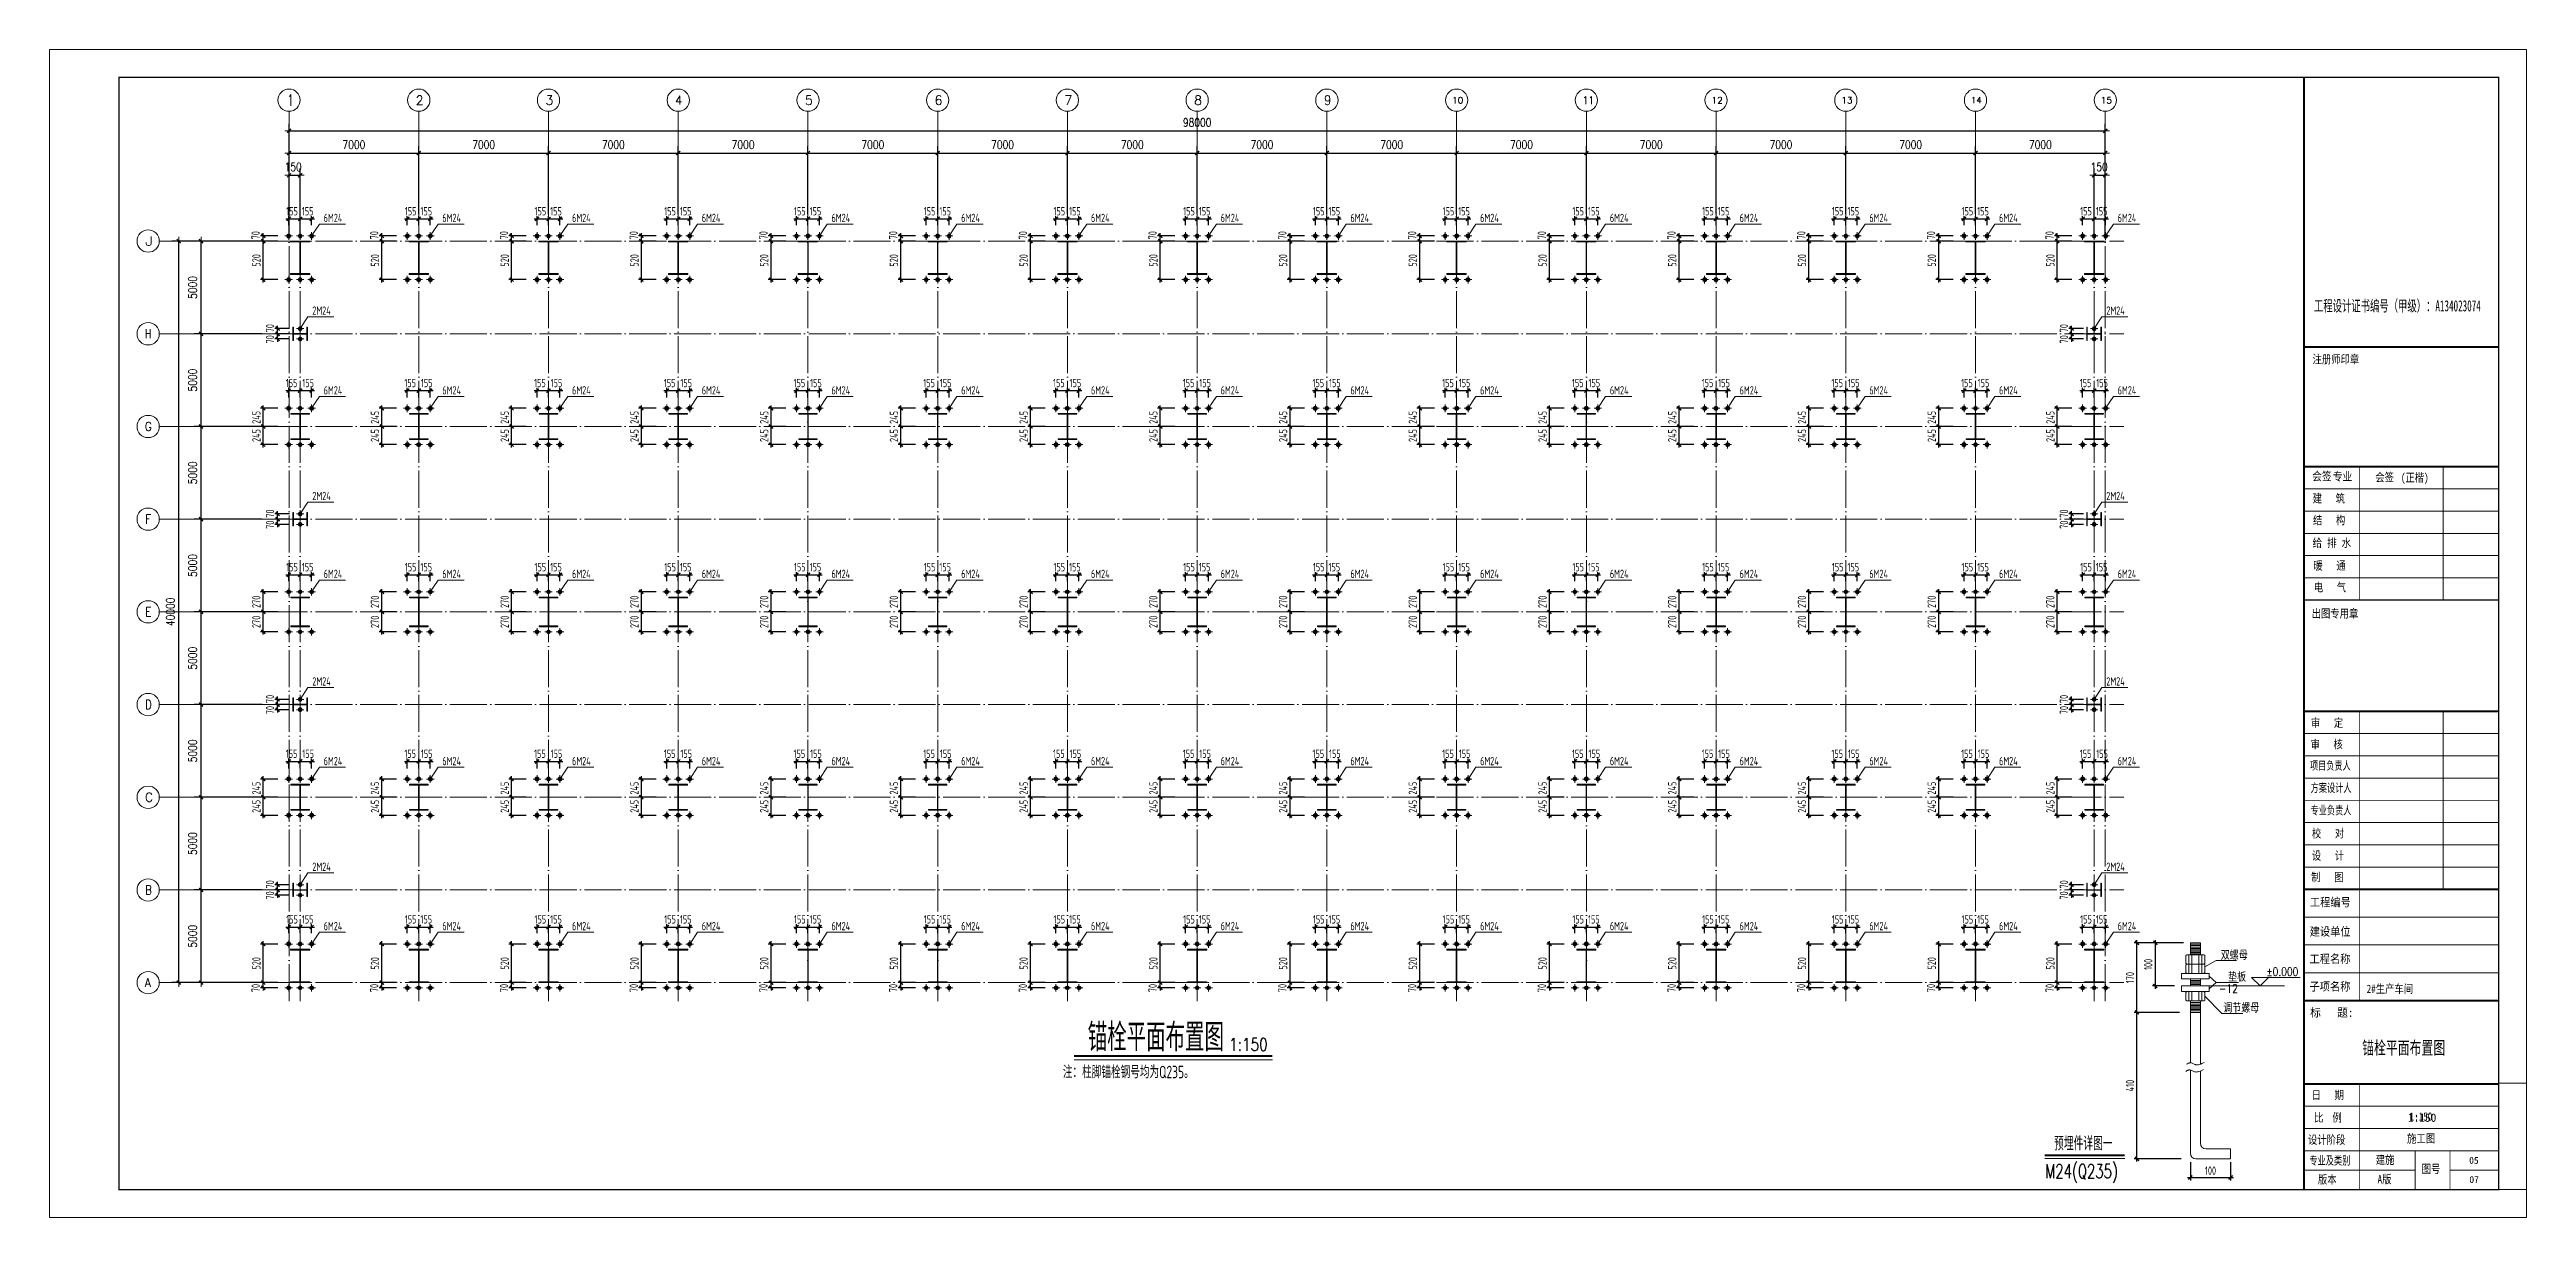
# Model space of a CAD drawing. Header units: millimetres. Extents: x 19781 to 898973, y -947928 to -267362.
# Drawn here: x 292043 to 425693, y -384690 to -321690 of the extents above; entities that cross this region are included whole.
import ezdxf
from ezdxf.enums import TextEntityAlignment as Align

# ---------------------------------------------------------------- set-up
doc = ezdxf.new("R2010")
doc.units = ezdxf.units.MM
doc.header["$LTSCALE"] = 100
doc.header["$PDSIZE"] = -5
doc.linetypes.add('CENTERX2', pattern=[101.599999, 63.5, -12.7, 12.7, -12.7])
doc.linetypes.add('DOTE', pattern=[2.42, 2, -0.2, 0.02, -0.2])
doc.layers.get('0').update_dxf_attribs({"lineweight": 18})
doc.layers.get('Defpoints').update_dxf_attribs({"lineweight": 18})
for name, color, linetype, lineweight in [('10', 7, 'Continuous', 18), ('11000', 4, 'Continuous', 18), ('5图框', 7, 'Continuous', 18), ('AXIS', 3, 'Continuous', 18), ('AXIS_TEXT', 7, 'Continuous', 18), ('BORDER', 7, 'Continuous', 18), ('BZ_标准图框', 7, 'Continuous', 18), ('DIM', 3, 'Continuous', 18), ('DIM_SYMB', 3, 'Continuous', 18), ('DOTE', 1, 'DOTE', 18), ('PUB_DIM', 3, 'Continuous', 18), ('PUB_TEXT', 7, 'Continuous', 18), ('PUB_TITLE', 4, 'Continuous', 18), ('TC', 151, 'Continuous', 18), ('TK(图框线)', 45, 'Continuous', 18), ('图文说明基线', 251, 'Continuous', 18), ('尺寸', 3, 'Continuous', 18), ('数字', 3, 'Continuous', 20), ('轴线', 1, 'CENTERX2', 13), ('钢柱', 4, 'Continuous', 20)]:
    doc.layers.add(name, color=color, linetype=linetype, lineweight=lineweight)
doc.layers.add('VHSoft_barcode', color=7, linetype='Continuous', lineweight=18, plot=False)
doc.styles.add('-宋体', font='')
doc.styles.add('_TCH_AXIS', font='complex.shx', dxfattribs={"bigfont": 'gbcbig.shx'})
doc.styles.add('COMPLEX', font='complex.shx', dxfattribs={"bigfont": 'gbcbig.shx'})
doc.styles.add('dim_font', font='simplex.shx', dxfattribs={"width": 0.8, "bigfont": 'gbcbig.shx'})
doc.styles.add('HT', font='', dxfattribs={"width": 0.8})
doc.styles.add('hztxt', font='txt.shx', dxfattribs={"width": 0.7, "bigfont": 'hztxt.shx'})
doc.styles.add('TSSD_REIN', font='tssdeng.shx', dxfattribs={"width": 0.7, "bigfont": 'hztxt.shx'})
doc.styles.get('-宋体').set_extended_font_data('宋体')
doc.styles.get('HT').set_extended_font_data('宋体')
doc.dimstyles.new('DIMN150', dxfattribs={"dimscale": 1.5, "dimtxt": 300, "dimasz": 1, "dimexe": 250, "dimexo": 300, "dimgap": 150, "dimtad": 1, "dimdec": 0, "dimzin": 0, "dimdsep": 46, "dimtxsty": 'dim_font', "dimblk": '_CAXARROW', "dimcen": 0.09, "dimdle": 2, "dimclrt": 7, "dimadec": 0, "dimazin": 0, "dimtfac": 1, "dimtdec": 0, "dimtix": 1, "dimtmove": 2, "dimatfit": 3, "dimfxl": 1, "dimtolj": 1, "dimtzin": 0, "dimarcsym": 0})
doc.dimstyles.new('TSSD_100_100', dxfattribs={"dimtxt": 300, "dimasz": 100, "dimexe": 100, "dimexo": 250, "dimgap": 100, "dimtad": 1, "dimdec": 0, "dimzin": 0, "dimdsep": 46, "dimtxsty": 'TSSD_REIN', "dimblk": 'ARCHTICK', "dimcen": 0, "dimdle": 100, "dimclrt": 7, "dimadec": 0, "dimazin": 0, "dimtfac": 1, "dimtdec": 0, "dimtix": 1, "dimtmove": 2, "dimatfit": 3, "dimfxl": 1, "dimtolj": 1, "dimtzin": 0, "dimarcsym": 0})
pattern_1 = [(45, (0, 0), (-28.2842712, 28.2842712), []), (45, (0, 10), (-28.2842712, 28.2842712), [])]

msp = doc.modelspace()

# ---------------------------------------------------------------- texts
at = {"style": 'hztxt', "width": 0.8}
msp.add_text('1:150', height=675, dxfattribs=at).set_placement((355688.73, -375694.02))
at = {"layer": '5图框', "style": 'hztxt', "width": 0.7}
for s, height, p in [('锚栓平面布置图', 1500, (348060.83, -375721.25)), ('预埋件详图一', 750, (400207.77, -381078.41)), ('M24(Q235)', 750, (399728.2, -382567.5))]:
    msp.add_text(s, height=height, dxfattribs=at).set_placement(p)
at = {"layer": 'BZ_标准图框', "style": 'HT'}
for s, height, width, p in [('工程设计证书编号（甲级）：A134023074', 600, 0.6, (414227.38, -335812.68)), ('注册师印章', 450, 0.8, (414149.58, -338623.37)), ('会签', 450, 0.85, (414133.63, -344933.85)), ('专业', 450, 0.85, (415247.75, -344946.73)), ('会签', 450, 0.8, (417536.68, -344991.45)), ('(正楷)', 450, 0.8, (418917.89, -345005.46)), ('出图专用章', 450, 0.8, (414099.9, -352338.12)), ('项目负责人', 450, 0.7, (414006.98, -360539.57)), ('方案设计人', 450, 0.7, (414047.03, -361743.75)), ('专业负责人', 450, 0.7, (414045.15, -362953.5)), ('工程编号', 450, 0.9, (414005.76, -367912.74)), ('建设单位', 450, 0.9, (413994.74, -369493.35)), ('工程名称', 450, 0.9, (413984.44, -370972.24)), ('子项名称', 450, 0.9, (413984.44, -372458.83)), ('设计阶段', 450, 0.8, (413904.73, -380724.57)), ('专业及类别', 450, 0.7, (413982.13, -381843.94)), ('图号', 450, 0.8, (420039.07, -382297.52))]:
    msp.add_text(s, height=height, dxfattribs=dict(at, width=width)).set_placement(p)
at = {"layer": 'BZ_标准图框', "char_height": 450, "attachment_point": 7, "style": 'HT'}
for s, insert, width in [('建   筑', (414159.66, -346178.14), 2619), ('结   构', (414172.61, -347355.89), 2589), ('{\\W0.85;给 排 水}', (414150.13, -348584.92), 3190.6875), ('暖   通', (414194.1, -349806.18), 2598), ('电   气', (414219.39, -350973.01), 2523), ('审   定', (414060.86, -358289.95), 2583), ('审   核', (414041.19, -359443.09), 2589), ('校   对', (414115.31, -364251.2), 2622), ('制   图', (414072.61, -366607.45), 2589), ('设   计', (414113.12, -365451.22), 2613), ('{\\W0.95;标   题:}', (414021.72, -373916.34), 3423.5625), ('日   期', (414097.08, -378368.22), 2475), ('比  例', (414233.34, -379580.53), 2127), ('版本 ', (414439.43, -382922.59), 1503)]:
    msp.add_mtext(s, dxfattribs=dict(at, insert=insert, width=width))
at = {"layer": 'PUB_DIM', "color": 2, "linetype": 'Continuous', "style": 'hztxt', "width": 0.8}
for s, p in [('双螺母', (409198.92, -370787.93)), ('垫板', (409593.97, -371966.93)), ('-12', (409103.28, -372570.23)), ('调节螺母', (409330.39, -373633.23))]:
    msp.add_text(s, height=450, dxfattribs=at).set_placement(p)
msp.add_text('%%P0.000', height=450, dxfattribs=at).set_placement((412519.19, -371432.36), align=Align.MIDDLE_CENTER)
at = {"layer": 'PUB_TITLE', "color": 150, "style": 'TSSD_REIN', "width": 0.8}
msp.add_text('锚栓平面布置图', height=800.04, dxfattribs=at).set_placement((419067.8, -375968.26), align=Align.CENTER)
at = {"layer": 'TC', "color": 7, "style": 'TSSD_REIN', "width": 0.7}
msp.add_text('注：柱脚锚栓钢号均为Q235。', height=675.0337, dxfattribs=at).set_placement((346716.96, -377183.02))
at = {"layer": 'TK(图框线)', "style": 'HT', "width": 0.8}
for s, p in [('2#生产车间', (417070.1, -372583.66)), ('1:150', (419386.9, -379469.64)), ('施工图', (419248.97, -380658.89)), ('建施', (417560.22, -381806.13)), ('A版', (417659.24, -382856.36))]:
    msp.add_text(s, height=450, dxfattribs=at).set_placement(p)
at = {"layer": 'TK(图框线)', "style": 'HT'}
msp.add_text('1:150', height=450, dxfattribs=at).set_placement((419300.03, -379530.97))
at = {"layer": 'TK(图框线)', "style": '-宋体'}
for s, p in [('05', (422855.82, -381798.97)), ('07', (422868.78, -382836.22))]:
    msp.add_text(s, height=375, dxfattribs=at).set_placement(p, align=Align.CENTER)
at = {"layer": '数字', "ltscale": 100, "style": 'TSSD_REIN', "width": 0.7}
for s, p in [('6M24', (307338.36, -330772.88)), ('6M24', (313738.36, -330772.88)), ('6M24', (320738.36, -330772.88)), ('6M24', (327738.36, -330772.88)), ('6M24', (334738.36, -330772.88)), ('6M24', (341738.36, -330772.88)), ('6M24', (348738.36, -330772.88)), ('6M24', (355738.36, -330772.88)), ('6M24', (362738.36, -330772.88)), ('6M24', (369738.36, -330772.88)), ('6M24', (376738.36, -330772.88)), ('6M24', (383738.36, -330772.88)), ('6M24', (390738.36, -330772.88)), ('6M24', (397738.36, -330772.88)), ('6M24', (404138.36, -330772.88)), ('2M24', (306718.36, -335772.88)), ('2M24', (403518.36, -335772.88)), ('6M24', (307338.36, -340072.88)), ('6M24', (313738.36, -340072.88)), ('6M24', (320738.36, -340072.88)), ('6M24', (327738.36, -340072.88)), ('6M24', (334738.36, -340072.88)), ('6M24', (341738.36, -340072.88)), ('6M24', (348738.36, -340072.88)), ('6M24', (355738.36, -340072.88)), ('6M24', (362738.36, -340072.88)), ('6M24', (369738.36, -340072.88)), ('6M24', (376738.36, -340072.88)), ('6M24', (383738.36, -340072.88)), ('6M24', (390738.36, -340072.88)), ('6M24', (397738.36, -340072.88)), ('6M24', (404138.36, -340072.88)), ('2M24', (306718.36, -345772.88)), ('2M24', (403518.36, -345772.88)), ('6M24', (307338.36, -349972.88)), ('6M24', (313738.36, -349972.88)), ('6M24', (320738.36, -349972.88)), ('6M24', (327738.36, -349972.88)), ('6M24', (334738.36, -349972.88)), ('6M24', (341738.36, -349972.88)), ('6M24', (348738.36, -349972.88)), ('6M24', (355738.36, -349972.88)), ('6M24', (362738.36, -349972.88)), ('6M24', (369738.36, -349972.88)), ('6M24', (376738.36, -349972.88)), ('6M24', (383738.36, -349972.88)), ('6M24', (390738.36, -349972.88)), ('6M24', (397738.36, -349972.88)), ('6M24', (404138.36, -349972.88)), ('2M24', (306718.36, -355772.88)), ('2M24', (403518.36, -355772.88)), ('6M24', (307338.36, -360072.88)), ('6M24', (313738.36, -360072.88)), ('6M24', (320738.36, -360072.88)), ('6M24', (327738.36, -360072.88)), ('6M24', (334738.36, -360072.88)), ('6M24', (341738.36, -360072.88)), ('6M24', (348738.36, -360072.88)), ('6M24', (355738.36, -360072.88)), ('6M24', (362738.36, -360072.88)), ('6M24', (369738.36, -360072.88)), ('6M24', (376738.36, -360072.88)), ('6M24', (383738.36, -360072.88)), ('6M24', (390738.36, -360072.88)), ('6M24', (397738.36, -360072.88)), ('6M24', (404138.36, -360072.88)), ('2M24', (306718.36, -365772.88)), ('2M24', (403518.36, -365772.88)), ('6M24', (307338.36, -368972.88)), ('6M24', (313738.36, -368972.88)), ('6M24', (320738.36, -368972.88)), ('6M24', (327738.36, -368972.88)), ('6M24', (334738.36, -368972.88)), ('6M24', (341738.36, -368972.88)), ('6M24', (348738.36, -368972.88)), ('6M24', (355738.36, -368972.88)), ('6M24', (362738.36, -368972.88)), ('6M24', (369738.36, -368972.88)), ('6M24', (376738.36, -368972.88)), ('6M24', (383738.36, -368972.88)), ('6M24', (390738.36, -368972.88)), ('6M24', (397738.36, -368972.88)), ('6M24', (404138.36, -368972.88))]:
    msp.add_text(s, height=450, dxfattribs=at).set_placement(p, align=Align.MIDDLE_CENTER)

# ---------------------------------------------------------------- blocks, each defined once
blk = doc.blocks.new('_DIMX')
blk.add_line((-150, 0), (150, 0))
blk.add_lwpolyline([(-70, -70, 50, 50, 0), (70, 70, 50, 50, 0)], format="xyseb")
blk = doc.blocks.new('*X203')
at = {"layer": 'AXIS', "color": 0, "lineweight": -2, "transparency": 16777216}
for p, q in [((303516, -332023), (299841, -332023)), ((300216, -337021), (300216, -332024)), ((303516, -337023), (299841, -337023))]:
    blk.add_line(p, q, dxfattribs=at)
at = {"layer": 'AXIS', "color": 0, "lineweight": -2, "transparency": 16777216, "xscale": 1.5, "yscale": 1.5, "zscale": 1.5}
for p, rotation in [((300216, -332023), 90), ((300216, -337023), 270)]:
    blk.add_blockref('_DIMX', p, dxfattribs=dict(at, rotation=rotation))
at = {"layer": 'AXIS', "color": 7, "transparency": 16777216, "insert": (299766, -334523), "char_height": 450, "width": 3805.71, "attachment_point": 5, "rotation": 90, "style": 'dim_font'}
blk.add_mtext('5000', dxfattribs=at)
blk = doc.blocks.new('_CAXARROW')
blk.add_hatch(color=0).paths.add_polyline_path([(0, 0), (-1, 0.125), (-1, -0.125)], flags=0)
blk = doc.blocks.new('*X204')
at = {"layer": 'AXIS', "color": 0, "lineweight": -2, "transparency": 16777216}
for p, q in [((304966, -330573), (304966, -326898)), ((304968, -327273), (311965, -327273)), ((311966, -330573), (311966, -326898))]:
    blk.add_line(p, q, dxfattribs=at)
at = {"layer": 'AXIS', "color": 0, "lineweight": -2, "transparency": 16777216, "xscale": 1.5, "yscale": 1.5, "zscale": 1.5, "rotation": 180}
blk.add_blockref('_DIMX', (304966, -327273), dxfattribs=at)
at = {"layer": 'AXIS', "color": 0, "lineweight": -2, "transparency": 16777216, "xscale": 1.5, "yscale": 1.5, "zscale": 1.5}
blk.add_blockref('_DIMX', (311966, -327273), dxfattribs=at)
at = {"layer": 'AXIS', "color": 7, "transparency": 16777216, "insert": (308466, -326823), "char_height": 450, "width": 3805.71, "attachment_point": 5, "style": 'dim_font'}
blk.add_mtext('7000', dxfattribs=at)
blk = doc.blocks.new('*X205')
at = {"layer": 'AXIS', "color": 0, "lineweight": -2, "transparency": 16777216}
for p, q in [((311966, -330573), (311966, -326898)), ((311968, -327273), (318965, -327273)), ((318966, -330573), (318966, -326898))]:
    blk.add_line(p, q, dxfattribs=at)
at = {"layer": 'AXIS', "color": 0, "lineweight": -2, "transparency": 16777216, "xscale": 1.5, "yscale": 1.5, "zscale": 1.5, "rotation": 180}
blk.add_blockref('_DIMX', (311966, -327273), dxfattribs=at)
at = {"layer": 'AXIS', "color": 0, "lineweight": -2, "transparency": 16777216, "xscale": 1.5, "yscale": 1.5, "zscale": 1.5}
blk.add_blockref('_DIMX', (318966, -327273), dxfattribs=at)
at = {"layer": 'AXIS', "color": 7, "transparency": 16777216, "insert": (315466, -326823), "char_height": 450, "width": 3805.71, "attachment_point": 5, "style": 'dim_font'}
blk.add_mtext('7000', dxfattribs=at)
blk = doc.blocks.new('*X206')
at = {"layer": 'AXIS', "color": 0, "lineweight": -2, "transparency": 16777216}
for p, q in [((318966, -330573), (318966, -326898)), ((318968, -327273), (325965, -327273)), ((325966, -330573), (325966, -326898))]:
    blk.add_line(p, q, dxfattribs=at)
at = {"layer": 'AXIS', "color": 0, "lineweight": -2, "transparency": 16777216, "xscale": 1.5, "yscale": 1.5, "zscale": 1.5, "rotation": 180}
blk.add_blockref('_DIMX', (318966, -327273), dxfattribs=at)
at = {"layer": 'AXIS', "color": 0, "lineweight": -2, "transparency": 16777216, "xscale": 1.5, "yscale": 1.5, "zscale": 1.5}
blk.add_blockref('_DIMX', (325966, -327273), dxfattribs=at)
at = {"layer": 'AXIS', "color": 7, "transparency": 16777216, "insert": (322466, -326823), "char_height": 450, "width": 3805.71, "attachment_point": 5, "style": 'dim_font'}
blk.add_mtext('7000', dxfattribs=at)
blk = doc.blocks.new('*X207')
at = {"layer": 'AXIS', "color": 0, "lineweight": -2, "transparency": 16777216}
for p, q in [((325966, -330573), (325966, -326898)), ((325968, -327273), (332965, -327273)), ((332966, -330573), (332966, -326898))]:
    blk.add_line(p, q, dxfattribs=at)
at = {"layer": 'AXIS', "color": 0, "lineweight": -2, "transparency": 16777216, "xscale": 1.5, "yscale": 1.5, "zscale": 1.5, "rotation": 180}
blk.add_blockref('_DIMX', (325966, -327273), dxfattribs=at)
at = {"layer": 'AXIS', "color": 0, "lineweight": -2, "transparency": 16777216, "xscale": 1.5, "yscale": 1.5, "zscale": 1.5}
blk.add_blockref('_DIMX', (332966, -327273), dxfattribs=at)
at = {"layer": 'AXIS', "color": 7, "transparency": 16777216, "insert": (329466, -326823), "char_height": 450, "width": 3805.71, "attachment_point": 5, "style": 'dim_font'}
blk.add_mtext('7000', dxfattribs=at)
blk = doc.blocks.new('*X208')
at = {"layer": 'AXIS', "color": 0, "lineweight": -2, "transparency": 16777216}
for p, q in [((332966, -330573), (332966, -326898)), ((332968, -327273), (339965, -327273)), ((339966, -330573), (339966, -326898))]:
    blk.add_line(p, q, dxfattribs=at)
at = {"layer": 'AXIS', "color": 0, "lineweight": -2, "transparency": 16777216, "xscale": 1.5, "yscale": 1.5, "zscale": 1.5, "rotation": 180}
blk.add_blockref('_DIMX', (332966, -327273), dxfattribs=at)
at = {"layer": 'AXIS', "color": 0, "lineweight": -2, "transparency": 16777216, "xscale": 1.5, "yscale": 1.5, "zscale": 1.5}
blk.add_blockref('_DIMX', (339966, -327273), dxfattribs=at)
at = {"layer": 'AXIS', "color": 7, "transparency": 16777216, "insert": (336466, -326823), "char_height": 450, "width": 3805.71, "attachment_point": 5, "style": 'dim_font'}
blk.add_mtext('7000', dxfattribs=at)
blk = doc.blocks.new('*X209')
at = {"layer": 'AXIS', "color": 0, "lineweight": -2, "transparency": 16777216}
for p, q in [((339966, -330573), (339966, -326898)), ((339968, -327273), (346965, -327273)), ((346966, -330573), (346966, -326898))]:
    blk.add_line(p, q, dxfattribs=at)
at = {"layer": 'AXIS', "color": 0, "lineweight": -2, "transparency": 16777216, "xscale": 1.5, "yscale": 1.5, "zscale": 1.5, "rotation": 180}
blk.add_blockref('_DIMX', (339966, -327273), dxfattribs=at)
at = {"layer": 'AXIS', "color": 0, "lineweight": -2, "transparency": 16777216, "xscale": 1.5, "yscale": 1.5, "zscale": 1.5}
blk.add_blockref('_DIMX', (346966, -327273), dxfattribs=at)
at = {"layer": 'AXIS', "color": 7, "transparency": 16777216, "insert": (343466, -326823), "char_height": 450, "width": 3805.71, "attachment_point": 5, "style": 'dim_font'}
blk.add_mtext('7000', dxfattribs=at)
blk = doc.blocks.new('*X210')
at = {"layer": 'AXIS', "color": 0, "lineweight": -2, "transparency": 16777216}
for p, q in [((346966, -330573), (346966, -326898)), ((346968, -327273), (353965, -327273)), ((353966, -330573), (353966, -326898))]:
    blk.add_line(p, q, dxfattribs=at)
at = {"layer": 'AXIS', "color": 0, "lineweight": -2, "transparency": 16777216, "xscale": 1.5, "yscale": 1.5, "zscale": 1.5, "rotation": 180}
blk.add_blockref('_DIMX', (346966, -327273), dxfattribs=at)
at = {"layer": 'AXIS', "color": 0, "lineweight": -2, "transparency": 16777216, "xscale": 1.5, "yscale": 1.5, "zscale": 1.5}
blk.add_blockref('_DIMX', (353966, -327273), dxfattribs=at)
at = {"layer": 'AXIS', "color": 7, "transparency": 16777216, "insert": (350466, -326823), "char_height": 450, "width": 3805.71, "attachment_point": 5, "style": 'dim_font'}
blk.add_mtext('7000', dxfattribs=at)
blk = doc.blocks.new('*X211')
at = {"layer": 'AXIS', "color": 0, "lineweight": -2, "transparency": 16777216}
for p, q in [((353966, -330573), (353966, -326898)), ((353968, -327273), (360965, -327273)), ((360966, -330573), (360966, -326898))]:
    blk.add_line(p, q, dxfattribs=at)
at = {"layer": 'AXIS', "color": 0, "lineweight": -2, "transparency": 16777216, "xscale": 1.5, "yscale": 1.5, "zscale": 1.5, "rotation": 180}
blk.add_blockref('_DIMX', (353966, -327273), dxfattribs=at)
at = {"layer": 'AXIS', "color": 0, "lineweight": -2, "transparency": 16777216, "xscale": 1.5, "yscale": 1.5, "zscale": 1.5}
blk.add_blockref('_DIMX', (360966, -327273), dxfattribs=at)
at = {"layer": 'AXIS', "color": 7, "transparency": 16777216, "insert": (357466, -326823), "char_height": 450, "width": 3805.71, "attachment_point": 5, "style": 'dim_font'}
blk.add_mtext('7000', dxfattribs=at)
blk = doc.blocks.new('*X212')
at = {"layer": 'AXIS', "color": 0, "lineweight": -2, "transparency": 16777216}
for p, q in [((360966, -330573), (360966, -326898)), ((360968, -327273), (367965, -327273)), ((367966, -330573), (367966, -326898))]:
    blk.add_line(p, q, dxfattribs=at)
at = {"layer": 'AXIS', "color": 0, "lineweight": -2, "transparency": 16777216, "xscale": 1.5, "yscale": 1.5, "zscale": 1.5, "rotation": 180}
blk.add_blockref('_DIMX', (360966, -327273), dxfattribs=at)
at = {"layer": 'AXIS', "color": 0, "lineweight": -2, "transparency": 16777216, "xscale": 1.5, "yscale": 1.5, "zscale": 1.5}
blk.add_blockref('_DIMX', (367966, -327273), dxfattribs=at)
at = {"layer": 'AXIS', "color": 7, "transparency": 16777216, "insert": (364466, -326823), "char_height": 450, "width": 3805.71, "attachment_point": 5, "style": 'dim_font'}
blk.add_mtext('7000', dxfattribs=at)
blk = doc.blocks.new('*X213')
at = {"layer": 'AXIS', "color": 0, "lineweight": -2, "transparency": 16777216}
for p, q in [((367966, -330573), (367966, -326898)), ((367968, -327273), (374965, -327273)), ((374966, -330573), (374966, -326898))]:
    blk.add_line(p, q, dxfattribs=at)
at = {"layer": 'AXIS', "color": 0, "lineweight": -2, "transparency": 16777216, "xscale": 1.5, "yscale": 1.5, "zscale": 1.5, "rotation": 180}
blk.add_blockref('_DIMX', (367966, -327273), dxfattribs=at)
at = {"layer": 'AXIS', "color": 0, "lineweight": -2, "transparency": 16777216, "xscale": 1.5, "yscale": 1.5, "zscale": 1.5}
blk.add_blockref('_DIMX', (374966, -327273), dxfattribs=at)
at = {"layer": 'AXIS', "color": 7, "transparency": 16777216, "insert": (371466, -326823), "char_height": 450, "width": 3805.71, "attachment_point": 5, "style": 'dim_font'}
blk.add_mtext('7000', dxfattribs=at)
blk = doc.blocks.new('*X214')
at = {"layer": 'AXIS', "color": 0, "lineweight": -2, "transparency": 16777216}
for p, q in [((374966, -330573), (374966, -326898)), ((374968, -327273), (381965, -327273)), ((381966, -330573), (381966, -326898))]:
    blk.add_line(p, q, dxfattribs=at)
at = {"layer": 'AXIS', "color": 0, "lineweight": -2, "transparency": 16777216, "xscale": 1.5, "yscale": 1.5, "zscale": 1.5, "rotation": 180}
blk.add_blockref('_DIMX', (374966, -327273), dxfattribs=at)
at = {"layer": 'AXIS', "color": 0, "lineweight": -2, "transparency": 16777216, "xscale": 1.5, "yscale": 1.5, "zscale": 1.5}
blk.add_blockref('_DIMX', (381966, -327273), dxfattribs=at)
at = {"layer": 'AXIS', "color": 7, "transparency": 16777216, "insert": (378466, -326823), "char_height": 450, "width": 3805.71, "attachment_point": 5, "style": 'dim_font'}
blk.add_mtext('7000', dxfattribs=at)
blk = doc.blocks.new('*X215')
at = {"layer": 'AXIS', "color": 0, "lineweight": -2, "transparency": 16777216}
for p, q in [((381966, -330573), (381966, -326898)), ((381968, -327273), (388965, -327273)), ((388966, -330573), (388966, -326898))]:
    blk.add_line(p, q, dxfattribs=at)
at = {"layer": 'AXIS', "color": 0, "lineweight": -2, "transparency": 16777216, "xscale": 1.5, "yscale": 1.5, "zscale": 1.5, "rotation": 180}
blk.add_blockref('_DIMX', (381966, -327273), dxfattribs=at)
at = {"layer": 'AXIS', "color": 0, "lineweight": -2, "transparency": 16777216, "xscale": 1.5, "yscale": 1.5, "zscale": 1.5}
blk.add_blockref('_DIMX', (388966, -327273), dxfattribs=at)
at = {"layer": 'AXIS', "color": 7, "transparency": 16777216, "insert": (385466, -326823), "char_height": 450, "width": 3805.71, "attachment_point": 5, "style": 'dim_font'}
blk.add_mtext('7000', dxfattribs=at)
blk = doc.blocks.new('*X216')
at = {"layer": 'AXIS', "color": 0, "lineweight": -2, "transparency": 16777216}
for p, q in [((388966, -330573), (388966, -326898)), ((388968, -327273), (395965, -327273)), ((395966, -330573), (395966, -326898))]:
    blk.add_line(p, q, dxfattribs=at)
at = {"layer": 'AXIS', "color": 0, "lineweight": -2, "transparency": 16777216, "xscale": 1.5, "yscale": 1.5, "zscale": 1.5, "rotation": 180}
blk.add_blockref('_DIMX', (388966, -327273), dxfattribs=at)
at = {"layer": 'AXIS', "color": 0, "lineweight": -2, "transparency": 16777216, "xscale": 1.5, "yscale": 1.5, "zscale": 1.5}
blk.add_blockref('_DIMX', (395966, -327273), dxfattribs=at)
at = {"layer": 'AXIS', "color": 7, "transparency": 16777216, "insert": (392466, -326823), "char_height": 450, "width": 3805.71, "attachment_point": 5, "style": 'dim_font'}
blk.add_mtext('7000', dxfattribs=at)
blk = doc.blocks.new('*X217')
at = {"layer": 'AXIS', "color": 0, "lineweight": -2, "transparency": 16777216}
for p, q in [((395966, -330573), (395966, -326898)), ((395968, -327273), (402965, -327273)), ((402966, -330573), (402966, -326898))]:
    blk.add_line(p, q, dxfattribs=at)
at = {"layer": 'AXIS', "color": 0, "lineweight": -2, "transparency": 16777216, "xscale": 1.5, "yscale": 1.5, "zscale": 1.5, "rotation": 180}
blk.add_blockref('_DIMX', (395966, -327273), dxfattribs=at)
at = {"layer": 'AXIS', "color": 0, "lineweight": -2, "transparency": 16777216, "xscale": 1.5, "yscale": 1.5, "zscale": 1.5}
blk.add_blockref('_DIMX', (402966, -327273), dxfattribs=at)
at = {"layer": 'AXIS', "color": 7, "transparency": 16777216, "insert": (399466, -326823), "char_height": 450, "width": 3805.71, "attachment_point": 5, "style": 'dim_font'}
blk.add_mtext('7000', dxfattribs=at)
blk = doc.blocks.new('_AXISO')
blk.add_circle((0, 0), 0.5)
at = {"layer": 'AXIS_TEXT', "style": 'COMPLEX', "width": 1.04167}
blk.add_attdef('A', (-0.25, -0.28), '', height=0.56, dxfattribs=at)
blk = doc.blocks.new('*X218')
at = {"layer": 'AXIS', "color": 0, "lineweight": -2, "transparency": 16777216}
for p, q in [((303216, -332023), (298641, -332023)), ((299016, -372021), (299016, -332024)), ((303216, -372023), (298641, -372023))]:
    blk.add_line(p, q, dxfattribs=at)
at = {"layer": 'AXIS', "color": 0, "lineweight": -2, "transparency": 16777216, "xscale": 1.5, "yscale": 1.5, "zscale": 1.5}
for p, rotation in [((299016, -332023), 90), ((299016, -372023), 270)]:
    blk.add_blockref('_DIMX', p, dxfattribs=dict(at, rotation=rotation))
at = {"layer": 'AXIS', "color": 7, "transparency": 16777216, "insert": (298566, -352023), "char_height": 450, "width": 4834.29, "attachment_point": 5, "rotation": 90, "style": 'dim_font'}
blk.add_mtext('40000', dxfattribs=at)
blk = doc.blocks.new('*X219')
at = {"layer": 'AXIS', "color": 0, "lineweight": -2, "transparency": 16777216}
for p, q in [((304966, -330273), (304966, -325698)), ((304968, -326073), (402965, -326073)), ((402966, -330273), (402966, -325698))]:
    blk.add_line(p, q, dxfattribs=at)
at = {"layer": 'AXIS', "color": 0, "lineweight": -2, "transparency": 16777216, "xscale": 1.5, "yscale": 1.5, "zscale": 1.5, "rotation": 180}
blk.add_blockref('_DIMX', (304966, -326073), dxfattribs=at)
at = {"layer": 'AXIS', "color": 0, "lineweight": -2, "transparency": 16777216, "xscale": 1.5, "yscale": 1.5, "zscale": 1.5}
blk.add_blockref('_DIMX', (402966, -326073), dxfattribs=at)
at = {"layer": 'AXIS', "color": 7, "transparency": 16777216, "insert": (353966, -325623), "char_height": 450, "width": 4834.29, "attachment_point": 5, "style": 'dim_font'}
blk.add_mtext('98000', dxfattribs=at)
blk = doc.blocks.new('*X220')
at = {"layer": 'AXIS', "color": 0, "lineweight": -2, "transparency": 16777216}
for p, q in [((303516, -337023), (299841, -337023)), ((300216, -342021), (300216, -337024)), ((303516, -342023), (299841, -342023))]:
    blk.add_line(p, q, dxfattribs=at)
at = {"layer": 'AXIS', "color": 0, "lineweight": -2, "transparency": 16777216, "xscale": 1.5, "yscale": 1.5, "zscale": 1.5}
for p, rotation in [((300216, -337023), 90), ((300216, -342023), 270)]:
    blk.add_blockref('_DIMX', p, dxfattribs=dict(at, rotation=rotation))
at = {"layer": 'AXIS', "color": 7, "transparency": 16777216, "insert": (299766, -339523), "char_height": 450, "width": 3805.71, "attachment_point": 5, "rotation": 90, "style": 'dim_font'}
blk.add_mtext('5000', dxfattribs=at)
blk = doc.blocks.new('*X221')
at = {"layer": 'AXIS', "color": 0, "lineweight": -2, "transparency": 16777216}
for p, q in [((303516, -342023), (299841, -342023)), ((300216, -347021), (300216, -342024)), ((303516, -347023), (299841, -347023))]:
    blk.add_line(p, q, dxfattribs=at)
at = {"layer": 'AXIS', "color": 0, "lineweight": -2, "transparency": 16777216, "xscale": 1.5, "yscale": 1.5, "zscale": 1.5}
for p, rotation in [((300216, -342023), 90), ((300216, -347023), 270)]:
    blk.add_blockref('_DIMX', p, dxfattribs=dict(at, rotation=rotation))
at = {"layer": 'AXIS', "color": 7, "transparency": 16777216, "insert": (299766, -344523), "char_height": 450, "width": 3805.71, "attachment_point": 5, "rotation": 90, "style": 'dim_font'}
blk.add_mtext('5000', dxfattribs=at)
blk = doc.blocks.new('*X222')
at = {"layer": 'AXIS', "color": 0, "lineweight": -2, "transparency": 16777216}
for p, q in [((303516, -347023), (299841, -347023)), ((300216, -352021), (300216, -347024)), ((303516, -352023), (299841, -352023))]:
    blk.add_line(p, q, dxfattribs=at)
at = {"layer": 'AXIS', "color": 0, "lineweight": -2, "transparency": 16777216, "xscale": 1.5, "yscale": 1.5, "zscale": 1.5}
for p, rotation in [((300216, -347023), 90), ((300216, -352023), 270)]:
    blk.add_blockref('_DIMX', p, dxfattribs=dict(at, rotation=rotation))
at = {"layer": 'AXIS', "color": 7, "transparency": 16777216, "insert": (299766, -349523), "char_height": 450, "width": 3805.71, "attachment_point": 5, "rotation": 90, "style": 'dim_font'}
blk.add_mtext('5000', dxfattribs=at)
blk = doc.blocks.new('*X223')
at = {"layer": 'AXIS', "color": 0, "lineweight": -2, "transparency": 16777216}
for p, q in [((303516, -352023), (299841, -352023)), ((300216, -357021), (300216, -352024)), ((303516, -357023), (299841, -357023))]:
    blk.add_line(p, q, dxfattribs=at)
at = {"layer": 'AXIS', "color": 0, "lineweight": -2, "transparency": 16777216, "xscale": 1.5, "yscale": 1.5, "zscale": 1.5}
for p, rotation in [((300216, -352023), 90), ((300216, -357023), 270)]:
    blk.add_blockref('_DIMX', p, dxfattribs=dict(at, rotation=rotation))
at = {"layer": 'AXIS', "color": 7, "transparency": 16777216, "insert": (299766, -354523), "char_height": 450, "width": 3805.71, "attachment_point": 5, "rotation": 90, "style": 'dim_font'}
blk.add_mtext('5000', dxfattribs=at)
blk = doc.blocks.new('*X224')
at = {"layer": 'AXIS', "color": 0, "lineweight": -2, "transparency": 16777216}
for p, q in [((303516, -357023), (299841, -357023)), ((300216, -362021), (300216, -357024)), ((303516, -362023), (299841, -362023))]:
    blk.add_line(p, q, dxfattribs=at)
at = {"layer": 'AXIS', "color": 0, "lineweight": -2, "transparency": 16777216, "xscale": 1.5, "yscale": 1.5, "zscale": 1.5}
for p, rotation in [((300216, -357023), 90), ((300216, -362023), 270)]:
    blk.add_blockref('_DIMX', p, dxfattribs=dict(at, rotation=rotation))
at = {"layer": 'AXIS', "color": 7, "transparency": 16777216, "insert": (299766, -359523), "char_height": 450, "width": 3805.71, "attachment_point": 5, "rotation": 90, "style": 'dim_font'}
blk.add_mtext('5000', dxfattribs=at)
blk = doc.blocks.new('*X225')
at = {"layer": 'AXIS', "color": 0, "lineweight": -2, "transparency": 16777216}
for p, q in [((303516, -362023), (299841, -362023)), ((300216, -367021), (300216, -362024)), ((303516, -367023), (299841, -367023))]:
    blk.add_line(p, q, dxfattribs=at)
at = {"layer": 'AXIS', "color": 0, "lineweight": -2, "transparency": 16777216, "xscale": 1.5, "yscale": 1.5, "zscale": 1.5}
for p, rotation in [((300216, -362023), 90), ((300216, -367023), 270)]:
    blk.add_blockref('_DIMX', p, dxfattribs=dict(at, rotation=rotation))
at = {"layer": 'AXIS', "color": 7, "transparency": 16777216, "insert": (299766, -364523), "char_height": 450, "width": 3805.71, "attachment_point": 5, "rotation": 90, "style": 'dim_font'}
blk.add_mtext('5000', dxfattribs=at)
blk = doc.blocks.new('*X226')
at = {"layer": 'AXIS', "color": 0, "lineweight": -2, "transparency": 16777216}
for p, q in [((303516, -367023), (299841, -367023)), ((300216, -372021), (300216, -367024)), ((303516, -372023), (299841, -372023))]:
    blk.add_line(p, q, dxfattribs=at)
at = {"layer": 'AXIS', "color": 0, "lineweight": -2, "transparency": 16777216, "xscale": 1.5, "yscale": 1.5, "zscale": 1.5}
for p, rotation in [((300216, -367023), 90), ((300216, -372023), 270)]:
    blk.add_blockref('_DIMX', p, dxfattribs=dict(at, rotation=rotation))
at = {"layer": 'AXIS', "color": 7, "transparency": 16777216, "insert": (299766, -369523), "char_height": 450, "width": 3805.71, "attachment_point": 5, "rotation": 90, "style": 'dim_font'}
blk.add_mtext('5000', dxfattribs=at)
blk = doc.blocks.new('*X227')
at = {"layer": 'AXIS', "color": 0, "lineweight": -2, "transparency": 16777216}
for p, q in [((304966, -331773), (304966, -328098)), ((304968, -328473), (305565, -328473)), ((305566, -331773), (305566, -328098))]:
    blk.add_line(p, q, dxfattribs=at)
at = {"layer": 'AXIS', "color": 0, "lineweight": -2, "transparency": 16777216, "xscale": 1.5, "yscale": 1.5, "zscale": 1.5, "rotation": 180}
blk.add_blockref('_DIMX', (304966, -328473), dxfattribs=at)
at = {"layer": 'AXIS', "color": 0, "lineweight": -2, "transparency": 16777216, "xscale": 1.5, "yscale": 1.5, "zscale": 1.5}
blk.add_blockref('_DIMX', (305566, -328473), dxfattribs=at)
at = {"layer": 'AXIS', "color": 7, "transparency": 16777216, "insert": (305192, -328023), "char_height": 450, "width": 2622.86, "attachment_point": 5, "style": 'dim_font'}
blk.add_mtext('150', dxfattribs=at)
blk = doc.blocks.new('*X228')
at = {"layer": 'AXIS', "color": 0, "lineweight": -2, "transparency": 16777216}
for p, q in [((402366, -331773), (402366, -328098)), ((402368, -328473), (402965, -328473)), ((402966, -331773), (402966, -328098))]:
    blk.add_line(p, q, dxfattribs=at)
at = {"layer": 'AXIS', "color": 0, "lineweight": -2, "transparency": 16777216, "xscale": 1.5, "yscale": 1.5, "zscale": 1.5, "rotation": 180}
blk.add_blockref('_DIMX', (402366, -328473), dxfattribs=at)
at = {"layer": 'AXIS', "color": 0, "lineweight": -2, "transparency": 16777216, "xscale": 1.5, "yscale": 1.5, "zscale": 1.5}
blk.add_blockref('_DIMX', (402966, -328473), dxfattribs=at)
at = {"layer": 'AXIS', "color": 7, "transparency": 16777216, "insert": (402638, -328023), "char_height": 450, "width": 2622.86, "attachment_point": 5, "style": 'dim_font'}
blk.add_mtext('150', dxfattribs=at)
blk = doc.blocks.new('_ArchTick_0')
at = {"color": 0, "linetype": 'ByBlock'}
blk.add_lwpolyline([(-0.71, -0.71, 0.5, 0.5, 0), (0.71, 0.71, 0.5, 0.5, 0)], format="xyseb", dxfattribs=at)
blk = doc.blocks.new('*X229')
at = {"layer": 'DIM', "color": 0, "lineweight": -2, "ltscale": 100, "transparency": 16777216}
for p, q in [((311196, -350024), (312116, -350024)), ((311346, -350364), (311346, -349874)), ((311966, -350364), (311966, -349874))]:
    blk.add_line(p, q, dxfattribs=at)
at = {"layer": 'DIM', "color": 0, "lineweight": -2, "ltscale": 100, "transparency": 16777216, "xscale": 150, "yscale": 150, "zscale": 150, "rotation": 180}
blk.add_blockref('_ArchTick_0', (311346, -350024), dxfattribs=at)
at = {"layer": 'DIM', "color": 0, "lineweight": -2, "ltscale": 100, "transparency": 16777216, "xscale": 150, "yscale": 150, "zscale": 150}
blk.add_blockref('_ArchTick_0', (311966, -350024), dxfattribs=at)
at = {"layer": 'DIM', "color": 7, "ltscale": 100, "transparency": 16777216, "insert": (311526, -349611), "char_height": 450, "width": 2295, "attachment_point": 5, "style": 'TSSD_REIN'}
blk.add_mtext('155', dxfattribs=at)
blk = doc.blocks.new('_ARCHTICK')
at = {"color": 0, "linetype": 'ByBlock', "const_width": 0.5}
blk.add_lwpolyline([(-0.5, -0.5), (0.5, 0.5)], dxfattribs=at)
blk = doc.blocks.new('*X230')
at = {"layer": 'DIM', "color": 0, "lineweight": -2, "ltscale": 100, "transparency": 16777216}
for p, q in [((311816, -350024), (312736, -350024)), ((311966, -350364), (311966, -349874)), ((312586, -350364), (312586, -349874))]:
    blk.add_line(p, q, dxfattribs=at)
at = {"layer": 'DIM', "color": 0, "lineweight": -2, "ltscale": 100, "transparency": 16777216, "xscale": 150, "yscale": 150, "zscale": 150, "rotation": 180}
blk.add_blockref('_ArchTick_0', (311966, -350024), dxfattribs=at)
at = {"layer": 'DIM', "color": 0, "lineweight": -2, "ltscale": 100, "transparency": 16777216, "xscale": 150, "yscale": 150, "zscale": 150}
blk.add_blockref('_ArchTick_0', (312586, -350024), dxfattribs=at)
at = {"layer": 'DIM', "color": 7, "ltscale": 100, "transparency": 16777216, "insert": (312369, -349611), "char_height": 450, "width": 2295, "attachment_point": 5, "style": 'TSSD_REIN'}
blk.add_mtext('155', dxfattribs=at)
blk = doc.blocks.new('*X231')
at = {"layer": 'DIM', "color": 0, "lineweight": -2, "ltscale": 100, "transparency": 16777216}
for p, q in [((310767, -350943), (309827, -350943)), ((309977, -352173), (309977, -350793)), ((310767, -352023), (309827, -352023))]:
    blk.add_line(p, q, dxfattribs=at)
at = {"layer": 'DIM', "color": 0, "lineweight": -2, "ltscale": 100, "transparency": 16777216, "xscale": 150, "yscale": 150, "zscale": 150}
for p, rotation in [((309977, -350943), 90), ((309977, -352023), 270)]:
    blk.add_blockref('_ArchTick_0', p, dxfattribs=dict(at, rotation=rotation))
at = {"layer": 'DIM', "color": 7, "ltscale": 100, "transparency": 16777216, "insert": (309602, -351483), "char_height": 450, "width": 2430, "attachment_point": 5, "rotation": 90, "style": 'TSSD_REIN'}
blk.add_mtext('270', dxfattribs=at)
blk = doc.blocks.new('*X232')
at = {"layer": 'DIM', "color": 0, "lineweight": -2, "ltscale": 100, "transparency": 16777216}
for p, q in [((310767, -352023), (309827, -352023)), ((309977, -353253), (309977, -351873)), ((310767, -353103), (309827, -353103))]:
    blk.add_line(p, q, dxfattribs=at)
at = {"layer": 'DIM', "color": 0, "lineweight": -2, "ltscale": 100, "transparency": 16777216, "xscale": 150, "yscale": 150, "zscale": 150}
for p, rotation in [((309977, -352023), 90), ((309977, -353103), 270)]:
    blk.add_blockref('_ArchTick_0', p, dxfattribs=dict(at, rotation=rotation))
at = {"layer": 'DIM', "color": 7, "ltscale": 100, "transparency": 16777216, "insert": (309602, -352563), "char_height": 450, "width": 2430, "attachment_point": 5, "rotation": 90, "style": 'TSSD_REIN'}
blk.add_mtext('270', dxfattribs=at)
blk = doc.blocks.new('*X233')
at = {"layer": 'DIM', "color": 0, "lineweight": -2, "ltscale": 100, "transparency": 16777216}
for p, q in [((311196, -330824), (312116, -330824)), ((311346, -331164), (311346, -330674)), ((311966, -331164), (311966, -330674))]:
    blk.add_line(p, q, dxfattribs=at)
at = {"layer": 'DIM', "color": 0, "lineweight": -2, "ltscale": 100, "transparency": 16777216, "xscale": 150, "yscale": 150, "zscale": 150, "rotation": 180}
blk.add_blockref('_ArchTick_0', (311346, -330824), dxfattribs=at)
at = {"layer": 'DIM', "color": 0, "lineweight": -2, "ltscale": 100, "transparency": 16777216, "xscale": 150, "yscale": 150, "zscale": 150}
blk.add_blockref('_ArchTick_0', (311966, -330824), dxfattribs=at)
at = {"layer": 'DIM', "color": 7, "ltscale": 100, "transparency": 16777216, "insert": (311526, -330411), "char_height": 450, "width": 2295, "attachment_point": 5, "style": 'TSSD_REIN'}
blk.add_mtext('155', dxfattribs=at)
blk = doc.blocks.new('*X234')
at = {"layer": 'DIM', "color": 0, "lineweight": -2, "ltscale": 100, "transparency": 16777216}
for p, q in [((311816, -330824), (312736, -330824)), ((311966, -331164), (311966, -330674)), ((312586, -331164), (312586, -330674))]:
    blk.add_line(p, q, dxfattribs=at)
at = {"layer": 'DIM', "color": 0, "lineweight": -2, "ltscale": 100, "transparency": 16777216, "xscale": 150, "yscale": 150, "zscale": 150, "rotation": 180}
blk.add_blockref('_ArchTick_0', (311966, -330824), dxfattribs=at)
at = {"layer": 'DIM', "color": 0, "lineweight": -2, "ltscale": 100, "transparency": 16777216, "xscale": 150, "yscale": 150, "zscale": 150}
blk.add_blockref('_ArchTick_0', (312586, -330824), dxfattribs=at)
at = {"layer": 'DIM', "color": 7, "ltscale": 100, "transparency": 16777216, "insert": (312369, -330411), "char_height": 450, "width": 2295, "attachment_point": 5, "style": 'TSSD_REIN'}
blk.add_mtext('155', dxfattribs=at)
blk = doc.blocks.new('*X235')
at = {"layer": 'DIM', "color": 0, "lineweight": -2, "ltscale": 100, "transparency": 16777216}
for p, q in [((310767, -332023), (309827, -332023)), ((309977, -334253), (309977, -331873)), ((310767, -334103), (309827, -334103))]:
    blk.add_line(p, q, dxfattribs=at)
at = {"layer": 'DIM', "color": 0, "lineweight": -2, "ltscale": 100, "transparency": 16777216, "xscale": 150, "yscale": 150, "zscale": 150}
for p, rotation in [((309977, -332023), 90), ((309977, -334103), 270)]:
    blk.add_blockref('_ArchTick_0', p, dxfattribs=dict(at, rotation=rotation))
at = {"layer": 'DIM', "color": 7, "ltscale": 100, "transparency": 16777216, "insert": (309602, -333063), "char_height": 450, "width": 2430, "attachment_point": 5, "rotation": 90, "style": 'TSSD_REIN'}
blk.add_mtext('520', dxfattribs=at)
blk = doc.blocks.new('*X236')
at = {"layer": 'DIM', "color": 0, "lineweight": -2, "ltscale": 100, "transparency": 16777216}
for p, q in [((310767, -331743), (309827, -331743)), ((310767, -332023), (309827, -332023)), ((309977, -331743), (309977, -331593)), ((309977, -332023), (309977, -331743)), ((309977, -332023), (309977, -332173))]:
    blk.add_line(p, q, dxfattribs=at)
at = {"layer": 'DIM', "color": 0, "lineweight": -2, "ltscale": 100, "transparency": 16777216, "xscale": 150, "yscale": 150, "zscale": 150}
for p, rotation in [((309977, -331743), 270), ((309977, -332023), 90)]:
    blk.add_blockref('_ArchTick_0', p, dxfattribs=dict(at, rotation=rotation))
at = {"layer": 'DIM', "color": 7, "ltscale": 100, "transparency": 16777216, "insert": (309565, -331707), "char_height": 450, "width": 1530, "attachment_point": 5, "rotation": 90, "style": 'TSSD_REIN'}
blk.add_mtext('70', dxfattribs=at)
blk = doc.blocks.new('*X237')
at = {"layer": 'DIM', "color": 0, "lineweight": -2, "ltscale": 100, "transparency": 16777216}
for p, q in [((311346, -369364), (311346, -368874)), ((311966, -369364), (311966, -368874)), ((311196, -369024), (312116, -369024))]:
    blk.add_line(p, q, dxfattribs=at)
at = {"layer": 'DIM', "color": 0, "lineweight": -2, "ltscale": 100, "transparency": 16777216, "xscale": 150, "yscale": 150, "zscale": 150, "rotation": 180}
blk.add_blockref('_ArchTick_0', (311346, -369024), dxfattribs=at)
at = {"layer": 'DIM', "color": 0, "lineweight": -2, "ltscale": 100, "transparency": 16777216, "xscale": 150, "yscale": 150, "zscale": 150}
blk.add_blockref('_ArchTick_0', (311966, -369024), dxfattribs=at)
at = {"layer": 'DIM', "color": 7, "ltscale": 100, "transparency": 16777216, "insert": (311526, -368611), "char_height": 450, "width": 2295, "attachment_point": 5, "style": 'TSSD_REIN'}
blk.add_mtext('155', dxfattribs=at)
blk = doc.blocks.new('*X238')
at = {"layer": 'DIM', "color": 0, "lineweight": -2, "ltscale": 100, "transparency": 16777216}
for p, q in [((311966, -369364), (311966, -368874)), ((312586, -369364), (312586, -368874)), ((311816, -369024), (312736, -369024))]:
    blk.add_line(p, q, dxfattribs=at)
at = {"layer": 'DIM', "color": 0, "lineweight": -2, "ltscale": 100, "transparency": 16777216, "xscale": 150, "yscale": 150, "zscale": 150, "rotation": 180}
blk.add_blockref('_ArchTick_0', (311966, -369024), dxfattribs=at)
at = {"layer": 'DIM', "color": 0, "lineweight": -2, "ltscale": 100, "transparency": 16777216, "xscale": 150, "yscale": 150, "zscale": 150}
blk.add_blockref('_ArchTick_0', (312586, -369024), dxfattribs=at)
at = {"layer": 'DIM', "color": 7, "ltscale": 100, "transparency": 16777216, "insert": (312369, -368611), "char_height": 450, "width": 2295, "attachment_point": 5, "style": 'TSSD_REIN'}
blk.add_mtext('155', dxfattribs=at)
blk = doc.blocks.new('*X239')
at = {"layer": 'DIM', "color": 0, "lineweight": -2, "ltscale": 100, "transparency": 16777216}
for p, q in [((310767, -369943), (309827, -369943)), ((309977, -372173), (309977, -369793)), ((310767, -372023), (309827, -372023))]:
    blk.add_line(p, q, dxfattribs=at)
at = {"layer": 'DIM', "color": 0, "lineweight": -2, "ltscale": 100, "transparency": 16777216, "xscale": 150, "yscale": 150, "zscale": 150}
for p, rotation in [((309977, -369943), 90), ((309977, -372023), 270)]:
    blk.add_blockref('_ArchTick_0', p, dxfattribs=dict(at, rotation=rotation))
at = {"layer": 'DIM', "color": 7, "ltscale": 100, "transparency": 16777216, "insert": (309602, -370983), "char_height": 450, "width": 2430, "attachment_point": 5, "rotation": 90, "style": 'TSSD_REIN'}
blk.add_mtext('520', dxfattribs=at)
blk = doc.blocks.new('*X240')
at = {"layer": 'DIM', "color": 0, "lineweight": -2, "ltscale": 100, "transparency": 16777216}
for p, q in [((310767, -372023), (309827, -372023)), ((310767, -372303), (309827, -372303)), ((309977, -372023), (309977, -371873)), ((309977, -372303), (309977, -372023)), ((309977, -372303), (309977, -372453))]:
    blk.add_line(p, q, dxfattribs=at)
at = {"layer": 'DIM', "color": 0, "lineweight": -2, "ltscale": 100, "transparency": 16777216, "xscale": 150, "yscale": 150, "zscale": 150}
for p, rotation in [((309977, -372023), 270), ((309977, -372303), 90)]:
    blk.add_blockref('_ArchTick_0', p, dxfattribs=dict(at, rotation=rotation))
at = {"layer": 'DIM', "color": 7, "ltscale": 100, "transparency": 16777216, "insert": (309565, -372315), "char_height": 450, "width": 1530, "attachment_point": 5, "rotation": 90, "style": 'TSSD_REIN'}
blk.add_mtext('70', dxfattribs=at)
blk = doc.blocks.new('*X241')
at = {"layer": 'DIM', "color": 0, "lineweight": -2, "ltscale": 100, "transparency": 16777216}
for p, q in [((304796, -350024), (305716, -350024)), ((304946, -350364), (304946, -349874)), ((305566, -350364), (305566, -349874))]:
    blk.add_line(p, q, dxfattribs=at)
at = {"layer": 'DIM', "color": 0, "lineweight": -2, "ltscale": 100, "transparency": 16777216, "xscale": 150, "yscale": 150, "zscale": 150, "rotation": 180}
blk.add_blockref('_ArchTick_0', (304946, -350024), dxfattribs=at)
at = {"layer": 'DIM', "color": 0, "lineweight": -2, "ltscale": 100, "transparency": 16777216, "xscale": 150, "yscale": 150, "zscale": 150}
blk.add_blockref('_ArchTick_0', (305566, -350024), dxfattribs=at)
at = {"layer": 'DIM', "color": 7, "ltscale": 100, "transparency": 16777216, "insert": (305126, -349611), "char_height": 450, "width": 2295, "attachment_point": 5, "style": 'TSSD_REIN'}
blk.add_mtext('155', dxfattribs=at)
blk = doc.blocks.new('*X242')
at = {"layer": 'DIM', "color": 0, "lineweight": -2, "ltscale": 100, "transparency": 16777216}
for p, q in [((305416, -350024), (306336, -350024)), ((305566, -350364), (305566, -349874)), ((306186, -350364), (306186, -349874))]:
    blk.add_line(p, q, dxfattribs=at)
at = {"layer": 'DIM', "color": 0, "lineweight": -2, "ltscale": 100, "transparency": 16777216, "xscale": 150, "yscale": 150, "zscale": 150, "rotation": 180}
blk.add_blockref('_ArchTick_0', (305566, -350024), dxfattribs=at)
at = {"layer": 'DIM', "color": 0, "lineweight": -2, "ltscale": 100, "transparency": 16777216, "xscale": 150, "yscale": 150, "zscale": 150}
blk.add_blockref('_ArchTick_0', (306186, -350024), dxfattribs=at)
at = {"layer": 'DIM', "color": 7, "ltscale": 100, "transparency": 16777216, "insert": (305969, -349611), "char_height": 450, "width": 2295, "attachment_point": 5, "style": 'TSSD_REIN'}
blk.add_mtext('155', dxfattribs=at)
blk = doc.blocks.new('*X243')
at = {"layer": 'DIM', "color": 0, "lineweight": -2, "ltscale": 100, "transparency": 16777216}
for p, q in [((304367, -350943), (303427, -350943)), ((303577, -352173), (303577, -350793)), ((304367, -352023), (303427, -352023))]:
    blk.add_line(p, q, dxfattribs=at)
at = {"layer": 'DIM', "color": 0, "lineweight": -2, "ltscale": 100, "transparency": 16777216, "xscale": 150, "yscale": 150, "zscale": 150}
for p, rotation in [((303577, -350943), 90), ((303577, -352023), 270)]:
    blk.add_blockref('_ArchTick_0', p, dxfattribs=dict(at, rotation=rotation))
at = {"layer": 'DIM', "color": 7, "ltscale": 100, "transparency": 16777216, "insert": (303202, -351483), "char_height": 450, "width": 2430, "attachment_point": 5, "rotation": 90, "style": 'TSSD_REIN'}
blk.add_mtext('270', dxfattribs=at)
blk = doc.blocks.new('*X244')
at = {"layer": 'DIM', "color": 0, "lineweight": -2, "ltscale": 100, "transparency": 16777216}
for p, q in [((304367, -352023), (303427, -352023)), ((303577, -353253), (303577, -351873)), ((304367, -353103), (303427, -353103))]:
    blk.add_line(p, q, dxfattribs=at)
at = {"layer": 'DIM', "color": 0, "lineweight": -2, "ltscale": 100, "transparency": 16777216, "xscale": 150, "yscale": 150, "zscale": 150}
for p, rotation in [((303577, -352023), 90), ((303577, -353103), 270)]:
    blk.add_blockref('_ArchTick_0', p, dxfattribs=dict(at, rotation=rotation))
at = {"layer": 'DIM', "color": 7, "ltscale": 100, "transparency": 16777216, "insert": (303202, -352563), "char_height": 450, "width": 2430, "attachment_point": 5, "rotation": 90, "style": 'TSSD_REIN'}
blk.add_mtext('270', dxfattribs=at)
blk = doc.blocks.new('*X245')
at = {"layer": 'DIM', "color": 0, "lineweight": -2, "ltscale": 100, "transparency": 16777216}
for p, q in [((304796, -330824), (305716, -330824)), ((304946, -331164), (304946, -330674)), ((305566, -331164), (305566, -330674))]:
    blk.add_line(p, q, dxfattribs=at)
at = {"layer": 'DIM', "color": 0, "lineweight": -2, "ltscale": 100, "transparency": 16777216, "xscale": 150, "yscale": 150, "zscale": 150, "rotation": 180}
blk.add_blockref('_ArchTick_0', (304946, -330824), dxfattribs=at)
at = {"layer": 'DIM', "color": 0, "lineweight": -2, "ltscale": 100, "transparency": 16777216, "xscale": 150, "yscale": 150, "zscale": 150}
blk.add_blockref('_ArchTick_0', (305566, -330824), dxfattribs=at)
at = {"layer": 'DIM', "color": 7, "ltscale": 100, "transparency": 16777216, "insert": (305126, -330411), "char_height": 450, "width": 2295, "attachment_point": 5, "style": 'TSSD_REIN'}
blk.add_mtext('155', dxfattribs=at)
blk = doc.blocks.new('*X246')
at = {"layer": 'DIM', "color": 0, "lineweight": -2, "ltscale": 100, "transparency": 16777216}
for p, q in [((305416, -330824), (306336, -330824)), ((305566, -331164), (305566, -330674)), ((306186, -331164), (306186, -330674))]:
    blk.add_line(p, q, dxfattribs=at)
at = {"layer": 'DIM', "color": 0, "lineweight": -2, "ltscale": 100, "transparency": 16777216, "xscale": 150, "yscale": 150, "zscale": 150, "rotation": 180}
blk.add_blockref('_ArchTick_0', (305566, -330824), dxfattribs=at)
at = {"layer": 'DIM', "color": 0, "lineweight": -2, "ltscale": 100, "transparency": 16777216, "xscale": 150, "yscale": 150, "zscale": 150}
blk.add_blockref('_ArchTick_0', (306186, -330824), dxfattribs=at)
at = {"layer": 'DIM', "color": 7, "ltscale": 100, "transparency": 16777216, "insert": (305969, -330411), "char_height": 450, "width": 2295, "attachment_point": 5, "style": 'TSSD_REIN'}
blk.add_mtext('155', dxfattribs=at)
blk = doc.blocks.new('*X247')
at = {"layer": 'DIM', "color": 0, "lineweight": -2, "ltscale": 100, "transparency": 16777216}
for p, q in [((304367, -332023), (303427, -332023)), ((303577, -334253), (303577, -331873)), ((304367, -334103), (303427, -334103))]:
    blk.add_line(p, q, dxfattribs=at)
at = {"layer": 'DIM', "color": 0, "lineweight": -2, "ltscale": 100, "transparency": 16777216, "xscale": 150, "yscale": 150, "zscale": 150}
for p, rotation in [((303577, -332023), 90), ((303577, -334103), 270)]:
    blk.add_blockref('_ArchTick_0', p, dxfattribs=dict(at, rotation=rotation))
at = {"layer": 'DIM', "color": 7, "ltscale": 100, "transparency": 16777216, "insert": (303202, -333063), "char_height": 450, "width": 2430, "attachment_point": 5, "rotation": 90, "style": 'TSSD_REIN'}
blk.add_mtext('520', dxfattribs=at)
blk = doc.blocks.new('*X248')
at = {"layer": 'DIM', "color": 0, "lineweight": -2, "ltscale": 100, "transparency": 16777216}
for p, q in [((304367, -331743), (303427, -331743)), ((304367, -332023), (303427, -332023)), ((303577, -331743), (303577, -331593)), ((303577, -332023), (303577, -331743)), ((303577, -332023), (303577, -332173))]:
    blk.add_line(p, q, dxfattribs=at)
at = {"layer": 'DIM', "color": 0, "lineweight": -2, "ltscale": 100, "transparency": 16777216, "xscale": 150, "yscale": 150, "zscale": 150}
for p, rotation in [((303577, -331743), 270), ((303577, -332023), 90)]:
    blk.add_blockref('_ArchTick_0', p, dxfattribs=dict(at, rotation=rotation))
at = {"layer": 'DIM', "color": 7, "ltscale": 100, "transparency": 16777216, "insert": (303165, -331707), "char_height": 450, "width": 1530, "attachment_point": 5, "rotation": 90, "style": 'TSSD_REIN'}
blk.add_mtext('70', dxfattribs=at)
blk = doc.blocks.new('*X249')
at = {"layer": 'DIM', "color": 0, "lineweight": -2, "ltscale": 100, "transparency": 16777216}
for p, q in [((304946, -369364), (304946, -368874)), ((305566, -369364), (305566, -368874)), ((304796, -369024), (305716, -369024))]:
    blk.add_line(p, q, dxfattribs=at)
at = {"layer": 'DIM', "color": 0, "lineweight": -2, "ltscale": 100, "transparency": 16777216, "xscale": 150, "yscale": 150, "zscale": 150, "rotation": 180}
blk.add_blockref('_ArchTick_0', (304946, -369024), dxfattribs=at)
at = {"layer": 'DIM', "color": 0, "lineweight": -2, "ltscale": 100, "transparency": 16777216, "xscale": 150, "yscale": 150, "zscale": 150}
blk.add_blockref('_ArchTick_0', (305566, -369024), dxfattribs=at)
at = {"layer": 'DIM', "color": 7, "ltscale": 100, "transparency": 16777216, "insert": (305126, -368611), "char_height": 450, "width": 2295, "attachment_point": 5, "style": 'TSSD_REIN'}
blk.add_mtext('155', dxfattribs=at)
blk = doc.blocks.new('*X250')
at = {"layer": 'DIM', "color": 0, "lineweight": -2, "ltscale": 100, "transparency": 16777216}
for p, q in [((305566, -369364), (305566, -368874)), ((306186, -369364), (306186, -368874)), ((305416, -369024), (306336, -369024))]:
    blk.add_line(p, q, dxfattribs=at)
at = {"layer": 'DIM', "color": 0, "lineweight": -2, "ltscale": 100, "transparency": 16777216, "xscale": 150, "yscale": 150, "zscale": 150, "rotation": 180}
blk.add_blockref('_ArchTick_0', (305566, -369024), dxfattribs=at)
at = {"layer": 'DIM', "color": 0, "lineweight": -2, "ltscale": 100, "transparency": 16777216, "xscale": 150, "yscale": 150, "zscale": 150}
blk.add_blockref('_ArchTick_0', (306186, -369024), dxfattribs=at)
at = {"layer": 'DIM', "color": 7, "ltscale": 100, "transparency": 16777216, "insert": (305969, -368611), "char_height": 450, "width": 2295, "attachment_point": 5, "style": 'TSSD_REIN'}
blk.add_mtext('155', dxfattribs=at)
blk = doc.blocks.new('*X251')
at = {"layer": 'DIM', "color": 0, "lineweight": -2, "ltscale": 100, "transparency": 16777216}
for p, q in [((304367, -369943), (303427, -369943)), ((303577, -372173), (303577, -369793)), ((304367, -372023), (303427, -372023))]:
    blk.add_line(p, q, dxfattribs=at)
at = {"layer": 'DIM', "color": 0, "lineweight": -2, "ltscale": 100, "transparency": 16777216, "xscale": 150, "yscale": 150, "zscale": 150}
for p, rotation in [((303577, -369943), 90), ((303577, -372023), 270)]:
    blk.add_blockref('_ArchTick_0', p, dxfattribs=dict(at, rotation=rotation))
at = {"layer": 'DIM', "color": 7, "ltscale": 100, "transparency": 16777216, "insert": (303202, -370983), "char_height": 450, "width": 2430, "attachment_point": 5, "rotation": 90, "style": 'TSSD_REIN'}
blk.add_mtext('520', dxfattribs=at)
blk = doc.blocks.new('*X252')
at = {"layer": 'DIM', "color": 0, "lineweight": -2, "ltscale": 100, "transparency": 16777216}
for p, q in [((304367, -372023), (303427, -372023)), ((304367, -372303), (303427, -372303)), ((303577, -372023), (303577, -371873)), ((303577, -372303), (303577, -372023)), ((303577, -372303), (303577, -372453))]:
    blk.add_line(p, q, dxfattribs=at)
at = {"layer": 'DIM', "color": 0, "lineweight": -2, "ltscale": 100, "transparency": 16777216, "xscale": 150, "yscale": 150, "zscale": 150}
for p, rotation in [((303577, -372023), 270), ((303577, -372303), 90)]:
    blk.add_blockref('_ArchTick_0', p, dxfattribs=dict(at, rotation=rotation))
at = {"layer": 'DIM', "color": 7, "ltscale": 100, "transparency": 16777216, "insert": (303165, -372315), "char_height": 450, "width": 1530, "attachment_point": 5, "rotation": 90, "style": 'TSSD_REIN'}
blk.add_mtext('70', dxfattribs=at)
blk = doc.blocks.new('*X253')
at = {"layer": 'DIM', "color": 0, "lineweight": -2, "ltscale": 100, "transparency": 16777216}
for p, q in [((304796, -360091), (305716, -360091)), ((304946, -360464), (304946, -359941)), ((305566, -360464), (305566, -359941))]:
    blk.add_line(p, q, dxfattribs=at)
at = {"layer": 'DIM', "color": 0, "lineweight": -2, "ltscale": 100, "transparency": 16777216, "xscale": 150, "yscale": 150, "zscale": 150, "rotation": 180}
blk.add_blockref('_ArchTick_0', (304946, -360091), dxfattribs=at)
at = {"layer": 'DIM', "color": 0, "lineweight": -2, "ltscale": 100, "transparency": 16777216, "xscale": 150, "yscale": 150, "zscale": 150}
blk.add_blockref('_ArchTick_0', (305566, -360091), dxfattribs=at)
at = {"layer": 'DIM', "color": 7, "ltscale": 100, "transparency": 16777216, "insert": (305103, -359678), "char_height": 450, "width": 2295, "attachment_point": 5, "style": 'TSSD_REIN'}
blk.add_mtext('155', dxfattribs=at)
blk = doc.blocks.new('*X254')
at = {"layer": 'DIM', "color": 0, "lineweight": -2, "ltscale": 100, "transparency": 16777216}
for p, q in [((305416, -360091), (306336, -360091)), ((305566, -360464), (305566, -359941)), ((306186, -360464), (306186, -359941))]:
    blk.add_line(p, q, dxfattribs=at)
at = {"layer": 'DIM', "color": 0, "lineweight": -2, "ltscale": 100, "transparency": 16777216, "xscale": 150, "yscale": 150, "zscale": 150, "rotation": 180}
blk.add_blockref('_ArchTick_0', (305566, -360091), dxfattribs=at)
at = {"layer": 'DIM', "color": 0, "lineweight": -2, "ltscale": 100, "transparency": 16777216, "xscale": 150, "yscale": 150, "zscale": 150}
blk.add_blockref('_ArchTick_0', (306186, -360091), dxfattribs=at)
at = {"layer": 'DIM', "color": 7, "ltscale": 100, "transparency": 16777216, "insert": (305996, -359678), "char_height": 450, "width": 2295, "attachment_point": 5, "style": 'TSSD_REIN'}
blk.add_mtext('155', dxfattribs=at)
blk = doc.blocks.new('*X255')
at = {"layer": 'DIM', "color": 0, "lineweight": -2, "ltscale": 100, "transparency": 16777216}
for p, q in [((304367, -362023), (303427, -362023)), ((303577, -363153), (303577, -361873)), ((304367, -363003), (303427, -363003))]:
    blk.add_line(p, q, dxfattribs=at)
at = {"layer": 'DIM', "color": 0, "lineweight": -2, "ltscale": 100, "transparency": 16777216, "xscale": 150, "yscale": 150, "zscale": 150}
for p, rotation in [((303577, -362023), 90), ((303577, -363003), 270)]:
    blk.add_blockref('_ArchTick_0', p, dxfattribs=dict(at, rotation=rotation))
at = {"layer": 'DIM', "color": 7, "ltscale": 100, "transparency": 16777216, "insert": (303202, -362513), "char_height": 450, "width": 2430, "attachment_point": 5, "rotation": 90, "style": 'TSSD_REIN'}
blk.add_mtext('245', dxfattribs=at)
blk = doc.blocks.new('*X256')
at = {"layer": 'DIM', "color": 0, "lineweight": -2, "ltscale": 100, "transparency": 16777216}
for p, q in [((304367, -361043), (303427, -361043)), ((304367, -362023), (303427, -362023)), ((303577, -362173), (303577, -360893))]:
    blk.add_line(p, q, dxfattribs=at)
at = {"layer": 'DIM', "color": 0, "lineweight": -2, "ltscale": 100, "transparency": 16777216, "xscale": 150, "yscale": 150, "zscale": 150}
for p, rotation in [((303577, -361043), 90), ((303577, -362023), 270)]:
    blk.add_blockref('_ArchTick_0', p, dxfattribs=dict(at, rotation=rotation))
at = {"layer": 'DIM', "color": 7, "ltscale": 100, "transparency": 16777216, "insert": (303202, -361533), "char_height": 450, "width": 2430, "attachment_point": 5, "rotation": 90, "style": 'TSSD_REIN'}
blk.add_mtext('245', dxfattribs=at)
blk = doc.blocks.new('*X257')
at = {"layer": 'DIM', "color": 0, "lineweight": -2, "ltscale": 100, "transparency": 16777216}
for p, q in [((304796, -340091), (305716, -340091)), ((304946, -340464), (304946, -339941)), ((305566, -340464), (305566, -339941))]:
    blk.add_line(p, q, dxfattribs=at)
at = {"layer": 'DIM', "color": 0, "lineweight": -2, "ltscale": 100, "transparency": 16777216, "xscale": 150, "yscale": 150, "zscale": 150, "rotation": 180}
blk.add_blockref('_ArchTick_0', (304946, -340091), dxfattribs=at)
at = {"layer": 'DIM', "color": 0, "lineweight": -2, "ltscale": 100, "transparency": 16777216, "xscale": 150, "yscale": 150, "zscale": 150}
blk.add_blockref('_ArchTick_0', (305566, -340091), dxfattribs=at)
at = {"layer": 'DIM', "color": 7, "ltscale": 100, "transparency": 16777216, "insert": (305103, -339678), "char_height": 450, "width": 2295, "attachment_point": 5, "style": 'TSSD_REIN'}
blk.add_mtext('155', dxfattribs=at)
blk = doc.blocks.new('*X258')
at = {"layer": 'DIM', "color": 0, "lineweight": -2, "ltscale": 100, "transparency": 16777216}
for p, q in [((305416, -340091), (306336, -340091)), ((305566, -340464), (305566, -339941)), ((306186, -340464), (306186, -339941))]:
    blk.add_line(p, q, dxfattribs=at)
at = {"layer": 'DIM', "color": 0, "lineweight": -2, "ltscale": 100, "transparency": 16777216, "xscale": 150, "yscale": 150, "zscale": 150, "rotation": 180}
blk.add_blockref('_ArchTick_0', (305566, -340091), dxfattribs=at)
at = {"layer": 'DIM', "color": 0, "lineweight": -2, "ltscale": 100, "transparency": 16777216, "xscale": 150, "yscale": 150, "zscale": 150}
blk.add_blockref('_ArchTick_0', (306186, -340091), dxfattribs=at)
at = {"layer": 'DIM', "color": 7, "ltscale": 100, "transparency": 16777216, "insert": (305996, -339678), "char_height": 450, "width": 2295, "attachment_point": 5, "style": 'TSSD_REIN'}
blk.add_mtext('155', dxfattribs=at)
blk = doc.blocks.new('*X259')
at = {"layer": 'DIM', "color": 0, "lineweight": -2, "ltscale": 100, "transparency": 16777216}
for p, q in [((304367, -342023), (303427, -342023)), ((303577, -343153), (303577, -341873)), ((304367, -343003), (303427, -343003))]:
    blk.add_line(p, q, dxfattribs=at)
at = {"layer": 'DIM', "color": 0, "lineweight": -2, "ltscale": 100, "transparency": 16777216, "xscale": 150, "yscale": 150, "zscale": 150}
for p, rotation in [((303577, -342023), 90), ((303577, -343003), 270)]:
    blk.add_blockref('_ArchTick_0', p, dxfattribs=dict(at, rotation=rotation))
at = {"layer": 'DIM', "color": 7, "ltscale": 100, "transparency": 16777216, "insert": (303202, -342513), "char_height": 450, "width": 2430, "attachment_point": 5, "rotation": 90, "style": 'TSSD_REIN'}
blk.add_mtext('245', dxfattribs=at)
blk = doc.blocks.new('*X260')
at = {"layer": 'DIM', "color": 0, "lineweight": -2, "ltscale": 100, "transparency": 16777216}
for p, q in [((304367, -341043), (303427, -341043)), ((304367, -342023), (303427, -342023)), ((303577, -342173), (303577, -340893))]:
    blk.add_line(p, q, dxfattribs=at)
at = {"layer": 'DIM', "color": 0, "lineweight": -2, "ltscale": 100, "transparency": 16777216, "xscale": 150, "yscale": 150, "zscale": 150}
for p, rotation in [((303577, -341043), 90), ((303577, -342023), 270)]:
    blk.add_blockref('_ArchTick_0', p, dxfattribs=dict(at, rotation=rotation))
at = {"layer": 'DIM', "color": 7, "ltscale": 100, "transparency": 16777216, "insert": (303202, -341533), "char_height": 450, "width": 2430, "attachment_point": 5, "rotation": 90, "style": 'TSSD_REIN'}
blk.add_mtext('245', dxfattribs=at)
blk = doc.blocks.new('*X261')
at = {"layer": 'DIM', "color": 0, "lineweight": -2, "ltscale": 100, "transparency": 16777216}
for p, q in [((318196, -350024), (319116, -350024)), ((318346, -350364), (318346, -349874)), ((318966, -350364), (318966, -349874))]:
    blk.add_line(p, q, dxfattribs=at)
at = {"layer": 'DIM', "color": 0, "lineweight": -2, "ltscale": 100, "transparency": 16777216, "xscale": 150, "yscale": 150, "zscale": 150, "rotation": 180}
blk.add_blockref('_ArchTick_0', (318346, -350024), dxfattribs=at)
at = {"layer": 'DIM', "color": 0, "lineweight": -2, "ltscale": 100, "transparency": 16777216, "xscale": 150, "yscale": 150, "zscale": 150}
blk.add_blockref('_ArchTick_0', (318966, -350024), dxfattribs=at)
at = {"layer": 'DIM', "color": 7, "ltscale": 100, "transparency": 16777216, "insert": (318526, -349611), "char_height": 450, "width": 2295, "attachment_point": 5, "style": 'TSSD_REIN'}
blk.add_mtext('155', dxfattribs=at)
blk = doc.blocks.new('*X262')
at = {"layer": 'DIM', "color": 0, "lineweight": -2, "ltscale": 100, "transparency": 16777216}
for p, q in [((318816, -350024), (319736, -350024)), ((318966, -350364), (318966, -349874)), ((319586, -350364), (319586, -349874))]:
    blk.add_line(p, q, dxfattribs=at)
at = {"layer": 'DIM', "color": 0, "lineweight": -2, "ltscale": 100, "transparency": 16777216, "xscale": 150, "yscale": 150, "zscale": 150, "rotation": 180}
blk.add_blockref('_ArchTick_0', (318966, -350024), dxfattribs=at)
at = {"layer": 'DIM', "color": 0, "lineweight": -2, "ltscale": 100, "transparency": 16777216, "xscale": 150, "yscale": 150, "zscale": 150}
blk.add_blockref('_ArchTick_0', (319586, -350024), dxfattribs=at)
at = {"layer": 'DIM', "color": 7, "ltscale": 100, "transparency": 16777216, "insert": (319369, -349611), "char_height": 450, "width": 2295, "attachment_point": 5, "style": 'TSSD_REIN'}
blk.add_mtext('155', dxfattribs=at)
blk = doc.blocks.new('*X263')
at = {"layer": 'DIM', "color": 0, "lineweight": -2, "ltscale": 100, "transparency": 16777216}
for p, q in [((317767, -350943), (316827, -350943)), ((316977, -352173), (316977, -350793)), ((317767, -352023), (316827, -352023))]:
    blk.add_line(p, q, dxfattribs=at)
at = {"layer": 'DIM', "color": 0, "lineweight": -2, "ltscale": 100, "transparency": 16777216, "xscale": 150, "yscale": 150, "zscale": 150}
for p, rotation in [((316977, -350943), 90), ((316977, -352023), 270)]:
    blk.add_blockref('_ArchTick_0', p, dxfattribs=dict(at, rotation=rotation))
at = {"layer": 'DIM', "color": 7, "ltscale": 100, "transparency": 16777216, "insert": (316602, -351483), "char_height": 450, "width": 2430, "attachment_point": 5, "rotation": 90, "style": 'TSSD_REIN'}
blk.add_mtext('270', dxfattribs=at)
blk = doc.blocks.new('*X264')
at = {"layer": 'DIM', "color": 0, "lineweight": -2, "ltscale": 100, "transparency": 16777216}
for p, q in [((317767, -352023), (316827, -352023)), ((316977, -353253), (316977, -351873)), ((317767, -353103), (316827, -353103))]:
    blk.add_line(p, q, dxfattribs=at)
at = {"layer": 'DIM', "color": 0, "lineweight": -2, "ltscale": 100, "transparency": 16777216, "xscale": 150, "yscale": 150, "zscale": 150}
for p, rotation in [((316977, -352023), 90), ((316977, -353103), 270)]:
    blk.add_blockref('_ArchTick_0', p, dxfattribs=dict(at, rotation=rotation))
at = {"layer": 'DIM', "color": 7, "ltscale": 100, "transparency": 16777216, "insert": (316602, -352563), "char_height": 450, "width": 2430, "attachment_point": 5, "rotation": 90, "style": 'TSSD_REIN'}
blk.add_mtext('270', dxfattribs=at)
blk = doc.blocks.new('*X265')
at = {"layer": 'DIM', "color": 0, "lineweight": -2, "ltscale": 100, "transparency": 16777216}
for p, q in [((318196, -330824), (319116, -330824)), ((318346, -331164), (318346, -330674)), ((318966, -331164), (318966, -330674))]:
    blk.add_line(p, q, dxfattribs=at)
at = {"layer": 'DIM', "color": 0, "lineweight": -2, "ltscale": 100, "transparency": 16777216, "xscale": 150, "yscale": 150, "zscale": 150, "rotation": 180}
blk.add_blockref('_ArchTick_0', (318346, -330824), dxfattribs=at)
at = {"layer": 'DIM', "color": 0, "lineweight": -2, "ltscale": 100, "transparency": 16777216, "xscale": 150, "yscale": 150, "zscale": 150}
blk.add_blockref('_ArchTick_0', (318966, -330824), dxfattribs=at)
at = {"layer": 'DIM', "color": 7, "ltscale": 100, "transparency": 16777216, "insert": (318526, -330411), "char_height": 450, "width": 2295, "attachment_point": 5, "style": 'TSSD_REIN'}
blk.add_mtext('155', dxfattribs=at)
blk = doc.blocks.new('*X266')
at = {"layer": 'DIM', "color": 0, "lineweight": -2, "ltscale": 100, "transparency": 16777216}
for p, q in [((318816, -330824), (319736, -330824)), ((318966, -331164), (318966, -330674)), ((319586, -331164), (319586, -330674))]:
    blk.add_line(p, q, dxfattribs=at)
at = {"layer": 'DIM', "color": 0, "lineweight": -2, "ltscale": 100, "transparency": 16777216, "xscale": 150, "yscale": 150, "zscale": 150, "rotation": 180}
blk.add_blockref('_ArchTick_0', (318966, -330824), dxfattribs=at)
at = {"layer": 'DIM', "color": 0, "lineweight": -2, "ltscale": 100, "transparency": 16777216, "xscale": 150, "yscale": 150, "zscale": 150}
blk.add_blockref('_ArchTick_0', (319586, -330824), dxfattribs=at)
at = {"layer": 'DIM', "color": 7, "ltscale": 100, "transparency": 16777216, "insert": (319369, -330411), "char_height": 450, "width": 2295, "attachment_point": 5, "style": 'TSSD_REIN'}
blk.add_mtext('155', dxfattribs=at)
blk = doc.blocks.new('*X267')
at = {"layer": 'DIM', "color": 0, "lineweight": -2, "ltscale": 100, "transparency": 16777216}
for p, q in [((317767, -332023), (316827, -332023)), ((316977, -334253), (316977, -331873)), ((317767, -334103), (316827, -334103))]:
    blk.add_line(p, q, dxfattribs=at)
at = {"layer": 'DIM', "color": 0, "lineweight": -2, "ltscale": 100, "transparency": 16777216, "xscale": 150, "yscale": 150, "zscale": 150}
for p, rotation in [((316977, -332023), 90), ((316977, -334103), 270)]:
    blk.add_blockref('_ArchTick_0', p, dxfattribs=dict(at, rotation=rotation))
at = {"layer": 'DIM', "color": 7, "ltscale": 100, "transparency": 16777216, "insert": (316602, -333063), "char_height": 450, "width": 2430, "attachment_point": 5, "rotation": 90, "style": 'TSSD_REIN'}
blk.add_mtext('520', dxfattribs=at)
blk = doc.blocks.new('*X268')
at = {"layer": 'DIM', "color": 0, "lineweight": -2, "ltscale": 100, "transparency": 16777216}
for p, q in [((317767, -331743), (316827, -331743)), ((317767, -332023), (316827, -332023)), ((316977, -331743), (316977, -331593)), ((316977, -332023), (316977, -331743)), ((316977, -332023), (316977, -332173))]:
    blk.add_line(p, q, dxfattribs=at)
at = {"layer": 'DIM', "color": 0, "lineweight": -2, "ltscale": 100, "transparency": 16777216, "xscale": 150, "yscale": 150, "zscale": 150}
for p, rotation in [((316977, -331743), 270), ((316977, -332023), 90)]:
    blk.add_blockref('_ArchTick_0', p, dxfattribs=dict(at, rotation=rotation))
at = {"layer": 'DIM', "color": 7, "ltscale": 100, "transparency": 16777216, "insert": (316565, -331707), "char_height": 450, "width": 1530, "attachment_point": 5, "rotation": 90, "style": 'TSSD_REIN'}
blk.add_mtext('70', dxfattribs=at)
blk = doc.blocks.new('*X269')
at = {"layer": 'DIM', "color": 0, "lineweight": -2, "ltscale": 100, "transparency": 16777216}
for p, q in [((318346, -369364), (318346, -368874)), ((318966, -369364), (318966, -368874)), ((318196, -369024), (319116, -369024))]:
    blk.add_line(p, q, dxfattribs=at)
at = {"layer": 'DIM', "color": 0, "lineweight": -2, "ltscale": 100, "transparency": 16777216, "xscale": 150, "yscale": 150, "zscale": 150, "rotation": 180}
blk.add_blockref('_ArchTick_0', (318346, -369024), dxfattribs=at)
at = {"layer": 'DIM', "color": 0, "lineweight": -2, "ltscale": 100, "transparency": 16777216, "xscale": 150, "yscale": 150, "zscale": 150}
blk.add_blockref('_ArchTick_0', (318966, -369024), dxfattribs=at)
at = {"layer": 'DIM', "color": 7, "ltscale": 100, "transparency": 16777216, "insert": (318526, -368611), "char_height": 450, "width": 2295, "attachment_point": 5, "style": 'TSSD_REIN'}
blk.add_mtext('155', dxfattribs=at)
blk = doc.blocks.new('*X270')
at = {"layer": 'DIM', "color": 0, "lineweight": -2, "ltscale": 100, "transparency": 16777216}
for p, q in [((318966, -369364), (318966, -368874)), ((319586, -369364), (319586, -368874)), ((318816, -369024), (319736, -369024))]:
    blk.add_line(p, q, dxfattribs=at)
at = {"layer": 'DIM', "color": 0, "lineweight": -2, "ltscale": 100, "transparency": 16777216, "xscale": 150, "yscale": 150, "zscale": 150, "rotation": 180}
blk.add_blockref('_ArchTick_0', (318966, -369024), dxfattribs=at)
at = {"layer": 'DIM', "color": 0, "lineweight": -2, "ltscale": 100, "transparency": 16777216, "xscale": 150, "yscale": 150, "zscale": 150}
blk.add_blockref('_ArchTick_0', (319586, -369024), dxfattribs=at)
at = {"layer": 'DIM', "color": 7, "ltscale": 100, "transparency": 16777216, "insert": (319369, -368611), "char_height": 450, "width": 2295, "attachment_point": 5, "style": 'TSSD_REIN'}
blk.add_mtext('155', dxfattribs=at)
blk = doc.blocks.new('*X271')
at = {"layer": 'DIM', "color": 0, "lineweight": -2, "ltscale": 100, "transparency": 16777216}
for p, q in [((317767, -369943), (316827, -369943)), ((316977, -372173), (316977, -369793)), ((317767, -372023), (316827, -372023))]:
    blk.add_line(p, q, dxfattribs=at)
at = {"layer": 'DIM', "color": 0, "lineweight": -2, "ltscale": 100, "transparency": 16777216, "xscale": 150, "yscale": 150, "zscale": 150}
for p, rotation in [((316977, -369943), 90), ((316977, -372023), 270)]:
    blk.add_blockref('_ArchTick_0', p, dxfattribs=dict(at, rotation=rotation))
at = {"layer": 'DIM', "color": 7, "ltscale": 100, "transparency": 16777216, "insert": (316602, -370983), "char_height": 450, "width": 2430, "attachment_point": 5, "rotation": 90, "style": 'TSSD_REIN'}
blk.add_mtext('520', dxfattribs=at)
blk = doc.blocks.new('*X272')
at = {"layer": 'DIM', "color": 0, "lineweight": -2, "ltscale": 100, "transparency": 16777216}
for p, q in [((317767, -372023), (316827, -372023)), ((317767, -372303), (316827, -372303)), ((316977, -372023), (316977, -371873)), ((316977, -372303), (316977, -372023)), ((316977, -372303), (316977, -372453))]:
    blk.add_line(p, q, dxfattribs=at)
at = {"layer": 'DIM', "color": 0, "lineweight": -2, "ltscale": 100, "transparency": 16777216, "xscale": 150, "yscale": 150, "zscale": 150}
for p, rotation in [((316977, -372023), 270), ((316977, -372303), 90)]:
    blk.add_blockref('_ArchTick_0', p, dxfattribs=dict(at, rotation=rotation))
at = {"layer": 'DIM', "color": 7, "ltscale": 100, "transparency": 16777216, "insert": (316565, -372315), "char_height": 450, "width": 1530, "attachment_point": 5, "rotation": 90, "style": 'TSSD_REIN'}
blk.add_mtext('70', dxfattribs=at)
blk = doc.blocks.new('*X273')
at = {"layer": 'DIM', "color": 0, "lineweight": -2, "ltscale": 100, "transparency": 16777216}
for p, q in [((325196, -350024), (326116, -350024)), ((325346, -350364), (325346, -349874)), ((325966, -350364), (325966, -349874))]:
    blk.add_line(p, q, dxfattribs=at)
at = {"layer": 'DIM', "color": 0, "lineweight": -2, "ltscale": 100, "transparency": 16777216, "xscale": 150, "yscale": 150, "zscale": 150, "rotation": 180}
blk.add_blockref('_ArchTick_0', (325346, -350024), dxfattribs=at)
at = {"layer": 'DIM', "color": 0, "lineweight": -2, "ltscale": 100, "transparency": 16777216, "xscale": 150, "yscale": 150, "zscale": 150}
blk.add_blockref('_ArchTick_0', (325966, -350024), dxfattribs=at)
at = {"layer": 'DIM', "color": 7, "ltscale": 100, "transparency": 16777216, "insert": (325526, -349611), "char_height": 450, "width": 2295, "attachment_point": 5, "style": 'TSSD_REIN'}
blk.add_mtext('155', dxfattribs=at)
blk = doc.blocks.new('*X274')
at = {"layer": 'DIM', "color": 0, "lineweight": -2, "ltscale": 100, "transparency": 16777216}
for p, q in [((325816, -350024), (326736, -350024)), ((325966, -350364), (325966, -349874)), ((326586, -350364), (326586, -349874))]:
    blk.add_line(p, q, dxfattribs=at)
at = {"layer": 'DIM', "color": 0, "lineweight": -2, "ltscale": 100, "transparency": 16777216, "xscale": 150, "yscale": 150, "zscale": 150, "rotation": 180}
blk.add_blockref('_ArchTick_0', (325966, -350024), dxfattribs=at)
at = {"layer": 'DIM', "color": 0, "lineweight": -2, "ltscale": 100, "transparency": 16777216, "xscale": 150, "yscale": 150, "zscale": 150}
blk.add_blockref('_ArchTick_0', (326586, -350024), dxfattribs=at)
at = {"layer": 'DIM', "color": 7, "ltscale": 100, "transparency": 16777216, "insert": (326369, -349611), "char_height": 450, "width": 2295, "attachment_point": 5, "style": 'TSSD_REIN'}
blk.add_mtext('155', dxfattribs=at)
blk = doc.blocks.new('*X275')
at = {"layer": 'DIM', "color": 0, "lineweight": -2, "ltscale": 100, "transparency": 16777216}
for p, q in [((324767, -350943), (323827, -350943)), ((323977, -352173), (323977, -350793)), ((324767, -352023), (323827, -352023))]:
    blk.add_line(p, q, dxfattribs=at)
at = {"layer": 'DIM', "color": 0, "lineweight": -2, "ltscale": 100, "transparency": 16777216, "xscale": 150, "yscale": 150, "zscale": 150}
for p, rotation in [((323977, -350943), 90), ((323977, -352023), 270)]:
    blk.add_blockref('_ArchTick_0', p, dxfattribs=dict(at, rotation=rotation))
at = {"layer": 'DIM', "color": 7, "ltscale": 100, "transparency": 16777216, "insert": (323602, -351483), "char_height": 450, "width": 2430, "attachment_point": 5, "rotation": 90, "style": 'TSSD_REIN'}
blk.add_mtext('270', dxfattribs=at)
blk = doc.blocks.new('*X276')
at = {"layer": 'DIM', "color": 0, "lineweight": -2, "ltscale": 100, "transparency": 16777216}
for p, q in [((324767, -352023), (323827, -352023)), ((323977, -353253), (323977, -351873)), ((324767, -353103), (323827, -353103))]:
    blk.add_line(p, q, dxfattribs=at)
at = {"layer": 'DIM', "color": 0, "lineweight": -2, "ltscale": 100, "transparency": 16777216, "xscale": 150, "yscale": 150, "zscale": 150}
for p, rotation in [((323977, -352023), 90), ((323977, -353103), 270)]:
    blk.add_blockref('_ArchTick_0', p, dxfattribs=dict(at, rotation=rotation))
at = {"layer": 'DIM', "color": 7, "ltscale": 100, "transparency": 16777216, "insert": (323602, -352563), "char_height": 450, "width": 2430, "attachment_point": 5, "rotation": 90, "style": 'TSSD_REIN'}
blk.add_mtext('270', dxfattribs=at)
blk = doc.blocks.new('*X277')
at = {"layer": 'DIM', "color": 0, "lineweight": -2, "ltscale": 100, "transparency": 16777216}
for p, q in [((325196, -330824), (326116, -330824)), ((325346, -331164), (325346, -330674)), ((325966, -331164), (325966, -330674))]:
    blk.add_line(p, q, dxfattribs=at)
at = {"layer": 'DIM', "color": 0, "lineweight": -2, "ltscale": 100, "transparency": 16777216, "xscale": 150, "yscale": 150, "zscale": 150, "rotation": 180}
blk.add_blockref('_ArchTick_0', (325346, -330824), dxfattribs=at)
at = {"layer": 'DIM', "color": 0, "lineweight": -2, "ltscale": 100, "transparency": 16777216, "xscale": 150, "yscale": 150, "zscale": 150}
blk.add_blockref('_ArchTick_0', (325966, -330824), dxfattribs=at)
at = {"layer": 'DIM', "color": 7, "ltscale": 100, "transparency": 16777216, "insert": (325526, -330411), "char_height": 450, "width": 2295, "attachment_point": 5, "style": 'TSSD_REIN'}
blk.add_mtext('155', dxfattribs=at)
blk = doc.blocks.new('*X278')
at = {"layer": 'DIM', "color": 0, "lineweight": -2, "ltscale": 100, "transparency": 16777216}
for p, q in [((325816, -330824), (326736, -330824)), ((325966, -331164), (325966, -330674)), ((326586, -331164), (326586, -330674))]:
    blk.add_line(p, q, dxfattribs=at)
at = {"layer": 'DIM', "color": 0, "lineweight": -2, "ltscale": 100, "transparency": 16777216, "xscale": 150, "yscale": 150, "zscale": 150, "rotation": 180}
blk.add_blockref('_ArchTick_0', (325966, -330824), dxfattribs=at)
at = {"layer": 'DIM', "color": 0, "lineweight": -2, "ltscale": 100, "transparency": 16777216, "xscale": 150, "yscale": 150, "zscale": 150}
blk.add_blockref('_ArchTick_0', (326586, -330824), dxfattribs=at)
at = {"layer": 'DIM', "color": 7, "ltscale": 100, "transparency": 16777216, "insert": (326369, -330411), "char_height": 450, "width": 2295, "attachment_point": 5, "style": 'TSSD_REIN'}
blk.add_mtext('155', dxfattribs=at)
blk = doc.blocks.new('*X279')
at = {"layer": 'DIM', "color": 0, "lineweight": -2, "ltscale": 100, "transparency": 16777216}
for p, q in [((324767, -332023), (323827, -332023)), ((323977, -334253), (323977, -331873)), ((324767, -334103), (323827, -334103))]:
    blk.add_line(p, q, dxfattribs=at)
at = {"layer": 'DIM', "color": 0, "lineweight": -2, "ltscale": 100, "transparency": 16777216, "xscale": 150, "yscale": 150, "zscale": 150}
for p, rotation in [((323977, -332023), 90), ((323977, -334103), 270)]:
    blk.add_blockref('_ArchTick_0', p, dxfattribs=dict(at, rotation=rotation))
at = {"layer": 'DIM', "color": 7, "ltscale": 100, "transparency": 16777216, "insert": (323602, -333063), "char_height": 450, "width": 2430, "attachment_point": 5, "rotation": 90, "style": 'TSSD_REIN'}
blk.add_mtext('520', dxfattribs=at)
blk = doc.blocks.new('*X280')
at = {"layer": 'DIM', "color": 0, "lineweight": -2, "ltscale": 100, "transparency": 16777216}
for p, q in [((324767, -331743), (323827, -331743)), ((324767, -332023), (323827, -332023)), ((323977, -331743), (323977, -331593)), ((323977, -332023), (323977, -331743)), ((323977, -332023), (323977, -332173))]:
    blk.add_line(p, q, dxfattribs=at)
at = {"layer": 'DIM', "color": 0, "lineweight": -2, "ltscale": 100, "transparency": 16777216, "xscale": 150, "yscale": 150, "zscale": 150}
for p, rotation in [((323977, -331743), 270), ((323977, -332023), 90)]:
    blk.add_blockref('_ArchTick_0', p, dxfattribs=dict(at, rotation=rotation))
at = {"layer": 'DIM', "color": 7, "ltscale": 100, "transparency": 16777216, "insert": (323565, -331707), "char_height": 450, "width": 1530, "attachment_point": 5, "rotation": 90, "style": 'TSSD_REIN'}
blk.add_mtext('70', dxfattribs=at)
blk = doc.blocks.new('*X281')
at = {"layer": 'DIM', "color": 0, "lineweight": -2, "ltscale": 100, "transparency": 16777216}
for p, q in [((325346, -369364), (325346, -368874)), ((325966, -369364), (325966, -368874)), ((325196, -369024), (326116, -369024))]:
    blk.add_line(p, q, dxfattribs=at)
at = {"layer": 'DIM', "color": 0, "lineweight": -2, "ltscale": 100, "transparency": 16777216, "xscale": 150, "yscale": 150, "zscale": 150, "rotation": 180}
blk.add_blockref('_ArchTick_0', (325346, -369024), dxfattribs=at)
at = {"layer": 'DIM', "color": 0, "lineweight": -2, "ltscale": 100, "transparency": 16777216, "xscale": 150, "yscale": 150, "zscale": 150}
blk.add_blockref('_ArchTick_0', (325966, -369024), dxfattribs=at)
at = {"layer": 'DIM', "color": 7, "ltscale": 100, "transparency": 16777216, "insert": (325526, -368611), "char_height": 450, "width": 2295, "attachment_point": 5, "style": 'TSSD_REIN'}
blk.add_mtext('155', dxfattribs=at)
blk = doc.blocks.new('*X282')
at = {"layer": 'DIM', "color": 0, "lineweight": -2, "ltscale": 100, "transparency": 16777216}
for p, q in [((325966, -369364), (325966, -368874)), ((326586, -369364), (326586, -368874)), ((325816, -369024), (326736, -369024))]:
    blk.add_line(p, q, dxfattribs=at)
at = {"layer": 'DIM', "color": 0, "lineweight": -2, "ltscale": 100, "transparency": 16777216, "xscale": 150, "yscale": 150, "zscale": 150, "rotation": 180}
blk.add_blockref('_ArchTick_0', (325966, -369024), dxfattribs=at)
at = {"layer": 'DIM', "color": 0, "lineweight": -2, "ltscale": 100, "transparency": 16777216, "xscale": 150, "yscale": 150, "zscale": 150}
blk.add_blockref('_ArchTick_0', (326586, -369024), dxfattribs=at)
at = {"layer": 'DIM', "color": 7, "ltscale": 100, "transparency": 16777216, "insert": (326369, -368611), "char_height": 450, "width": 2295, "attachment_point": 5, "style": 'TSSD_REIN'}
blk.add_mtext('155', dxfattribs=at)
blk = doc.blocks.new('*X283')
at = {"layer": 'DIM', "color": 0, "lineweight": -2, "ltscale": 100, "transparency": 16777216}
for p, q in [((324767, -369943), (323827, -369943)), ((323977, -372173), (323977, -369793)), ((324767, -372023), (323827, -372023))]:
    blk.add_line(p, q, dxfattribs=at)
at = {"layer": 'DIM', "color": 0, "lineweight": -2, "ltscale": 100, "transparency": 16777216, "xscale": 150, "yscale": 150, "zscale": 150}
for p, rotation in [((323977, -369943), 90), ((323977, -372023), 270)]:
    blk.add_blockref('_ArchTick_0', p, dxfattribs=dict(at, rotation=rotation))
at = {"layer": 'DIM', "color": 7, "ltscale": 100, "transparency": 16777216, "insert": (323602, -370983), "char_height": 450, "width": 2430, "attachment_point": 5, "rotation": 90, "style": 'TSSD_REIN'}
blk.add_mtext('520', dxfattribs=at)
blk = doc.blocks.new('*X284')
at = {"layer": 'DIM', "color": 0, "lineweight": -2, "ltscale": 100, "transparency": 16777216}
for p, q in [((324767, -372023), (323827, -372023)), ((324767, -372303), (323827, -372303)), ((323977, -372023), (323977, -371873)), ((323977, -372303), (323977, -372023)), ((323977, -372303), (323977, -372453))]:
    blk.add_line(p, q, dxfattribs=at)
at = {"layer": 'DIM', "color": 0, "lineweight": -2, "ltscale": 100, "transparency": 16777216, "xscale": 150, "yscale": 150, "zscale": 150}
for p, rotation in [((323977, -372023), 270), ((323977, -372303), 90)]:
    blk.add_blockref('_ArchTick_0', p, dxfattribs=dict(at, rotation=rotation))
at = {"layer": 'DIM', "color": 7, "ltscale": 100, "transparency": 16777216, "insert": (323565, -372315), "char_height": 450, "width": 1530, "attachment_point": 5, "rotation": 90, "style": 'TSSD_REIN'}
blk.add_mtext('70', dxfattribs=at)
blk = doc.blocks.new('*X285')
at = {"layer": 'DIM', "color": 0, "lineweight": -2, "ltscale": 100, "transparency": 16777216}
for p, q in [((332196, -350024), (333116, -350024)), ((332346, -350364), (332346, -349874)), ((332966, -350364), (332966, -349874))]:
    blk.add_line(p, q, dxfattribs=at)
at = {"layer": 'DIM', "color": 0, "lineweight": -2, "ltscale": 100, "transparency": 16777216, "xscale": 150, "yscale": 150, "zscale": 150, "rotation": 180}
blk.add_blockref('_ArchTick_0', (332346, -350024), dxfattribs=at)
at = {"layer": 'DIM', "color": 0, "lineweight": -2, "ltscale": 100, "transparency": 16777216, "xscale": 150, "yscale": 150, "zscale": 150}
blk.add_blockref('_ArchTick_0', (332966, -350024), dxfattribs=at)
at = {"layer": 'DIM', "color": 7, "ltscale": 100, "transparency": 16777216, "insert": (332526, -349611), "char_height": 450, "width": 2295, "attachment_point": 5, "style": 'TSSD_REIN'}
blk.add_mtext('155', dxfattribs=at)
blk = doc.blocks.new('*X286')
at = {"layer": 'DIM', "color": 0, "lineweight": -2, "ltscale": 100, "transparency": 16777216}
for p, q in [((332816, -350024), (333736, -350024)), ((332966, -350364), (332966, -349874)), ((333586, -350364), (333586, -349874))]:
    blk.add_line(p, q, dxfattribs=at)
at = {"layer": 'DIM', "color": 0, "lineweight": -2, "ltscale": 100, "transparency": 16777216, "xscale": 150, "yscale": 150, "zscale": 150, "rotation": 180}
blk.add_blockref('_ArchTick_0', (332966, -350024), dxfattribs=at)
at = {"layer": 'DIM', "color": 0, "lineweight": -2, "ltscale": 100, "transparency": 16777216, "xscale": 150, "yscale": 150, "zscale": 150}
blk.add_blockref('_ArchTick_0', (333586, -350024), dxfattribs=at)
at = {"layer": 'DIM', "color": 7, "ltscale": 100, "transparency": 16777216, "insert": (333369, -349611), "char_height": 450, "width": 2295, "attachment_point": 5, "style": 'TSSD_REIN'}
blk.add_mtext('155', dxfattribs=at)
blk = doc.blocks.new('*X287')
at = {"layer": 'DIM', "color": 0, "lineweight": -2, "ltscale": 100, "transparency": 16777216}
for p, q in [((331767, -350943), (330827, -350943)), ((330977, -352173), (330977, -350793)), ((331767, -352023), (330827, -352023))]:
    blk.add_line(p, q, dxfattribs=at)
at = {"layer": 'DIM', "color": 0, "lineweight": -2, "ltscale": 100, "transparency": 16777216, "xscale": 150, "yscale": 150, "zscale": 150}
for p, rotation in [((330977, -350943), 90), ((330977, -352023), 270)]:
    blk.add_blockref('_ArchTick_0', p, dxfattribs=dict(at, rotation=rotation))
at = {"layer": 'DIM', "color": 7, "ltscale": 100, "transparency": 16777216, "insert": (330602, -351483), "char_height": 450, "width": 2430, "attachment_point": 5, "rotation": 90, "style": 'TSSD_REIN'}
blk.add_mtext('270', dxfattribs=at)
blk = doc.blocks.new('*X288')
at = {"layer": 'DIM', "color": 0, "lineweight": -2, "ltscale": 100, "transparency": 16777216}
for p, q in [((331767, -352023), (330827, -352023)), ((330977, -353253), (330977, -351873)), ((331767, -353103), (330827, -353103))]:
    blk.add_line(p, q, dxfattribs=at)
at = {"layer": 'DIM', "color": 0, "lineweight": -2, "ltscale": 100, "transparency": 16777216, "xscale": 150, "yscale": 150, "zscale": 150}
for p, rotation in [((330977, -352023), 90), ((330977, -353103), 270)]:
    blk.add_blockref('_ArchTick_0', p, dxfattribs=dict(at, rotation=rotation))
at = {"layer": 'DIM', "color": 7, "ltscale": 100, "transparency": 16777216, "insert": (330602, -352563), "char_height": 450, "width": 2430, "attachment_point": 5, "rotation": 90, "style": 'TSSD_REIN'}
blk.add_mtext('270', dxfattribs=at)
blk = doc.blocks.new('*X289')
at = {"layer": 'DIM', "color": 0, "lineweight": -2, "ltscale": 100, "transparency": 16777216}
for p, q in [((332196, -330824), (333116, -330824)), ((332346, -331164), (332346, -330674)), ((332966, -331164), (332966, -330674))]:
    blk.add_line(p, q, dxfattribs=at)
at = {"layer": 'DIM', "color": 0, "lineweight": -2, "ltscale": 100, "transparency": 16777216, "xscale": 150, "yscale": 150, "zscale": 150, "rotation": 180}
blk.add_blockref('_ArchTick_0', (332346, -330824), dxfattribs=at)
at = {"layer": 'DIM', "color": 0, "lineweight": -2, "ltscale": 100, "transparency": 16777216, "xscale": 150, "yscale": 150, "zscale": 150}
blk.add_blockref('_ArchTick_0', (332966, -330824), dxfattribs=at)
at = {"layer": 'DIM', "color": 7, "ltscale": 100, "transparency": 16777216, "insert": (332526, -330411), "char_height": 450, "width": 2295, "attachment_point": 5, "style": 'TSSD_REIN'}
blk.add_mtext('155', dxfattribs=at)
blk = doc.blocks.new('*X290')
at = {"layer": 'DIM', "color": 0, "lineweight": -2, "ltscale": 100, "transparency": 16777216}
for p, q in [((332816, -330824), (333736, -330824)), ((332966, -331164), (332966, -330674)), ((333586, -331164), (333586, -330674))]:
    blk.add_line(p, q, dxfattribs=at)
at = {"layer": 'DIM', "color": 0, "lineweight": -2, "ltscale": 100, "transparency": 16777216, "xscale": 150, "yscale": 150, "zscale": 150, "rotation": 180}
blk.add_blockref('_ArchTick_0', (332966, -330824), dxfattribs=at)
at = {"layer": 'DIM', "color": 0, "lineweight": -2, "ltscale": 100, "transparency": 16777216, "xscale": 150, "yscale": 150, "zscale": 150}
blk.add_blockref('_ArchTick_0', (333586, -330824), dxfattribs=at)
at = {"layer": 'DIM', "color": 7, "ltscale": 100, "transparency": 16777216, "insert": (333369, -330411), "char_height": 450, "width": 2295, "attachment_point": 5, "style": 'TSSD_REIN'}
blk.add_mtext('155', dxfattribs=at)
blk = doc.blocks.new('*X291')
at = {"layer": 'DIM', "color": 0, "lineweight": -2, "ltscale": 100, "transparency": 16777216}
for p, q in [((331767, -332023), (330827, -332023)), ((330977, -334253), (330977, -331873)), ((331767, -334103), (330827, -334103))]:
    blk.add_line(p, q, dxfattribs=at)
at = {"layer": 'DIM', "color": 0, "lineweight": -2, "ltscale": 100, "transparency": 16777216, "xscale": 150, "yscale": 150, "zscale": 150}
for p, rotation in [((330977, -332023), 90), ((330977, -334103), 270)]:
    blk.add_blockref('_ArchTick_0', p, dxfattribs=dict(at, rotation=rotation))
at = {"layer": 'DIM', "color": 7, "ltscale": 100, "transparency": 16777216, "insert": (330602, -333063), "char_height": 450, "width": 2430, "attachment_point": 5, "rotation": 90, "style": 'TSSD_REIN'}
blk.add_mtext('520', dxfattribs=at)
blk = doc.blocks.new('*X292')
at = {"layer": 'DIM', "color": 0, "lineweight": -2, "ltscale": 100, "transparency": 16777216}
for p, q in [((331767, -331743), (330827, -331743)), ((331767, -332023), (330827, -332023)), ((330977, -331743), (330977, -331593)), ((330977, -332023), (330977, -331743)), ((330977, -332023), (330977, -332173))]:
    blk.add_line(p, q, dxfattribs=at)
at = {"layer": 'DIM', "color": 0, "lineweight": -2, "ltscale": 100, "transparency": 16777216, "xscale": 150, "yscale": 150, "zscale": 150}
for p, rotation in [((330977, -331743), 270), ((330977, -332023), 90)]:
    blk.add_blockref('_ArchTick_0', p, dxfattribs=dict(at, rotation=rotation))
at = {"layer": 'DIM', "color": 7, "ltscale": 100, "transparency": 16777216, "insert": (330565, -331707), "char_height": 450, "width": 1530, "attachment_point": 5, "rotation": 90, "style": 'TSSD_REIN'}
blk.add_mtext('70', dxfattribs=at)
blk = doc.blocks.new('*X293')
at = {"layer": 'DIM', "color": 0, "lineweight": -2, "ltscale": 100, "transparency": 16777216}
for p, q in [((332346, -369364), (332346, -368874)), ((332966, -369364), (332966, -368874)), ((332196, -369024), (333116, -369024))]:
    blk.add_line(p, q, dxfattribs=at)
at = {"layer": 'DIM', "color": 0, "lineweight": -2, "ltscale": 100, "transparency": 16777216, "xscale": 150, "yscale": 150, "zscale": 150, "rotation": 180}
blk.add_blockref('_ArchTick_0', (332346, -369024), dxfattribs=at)
at = {"layer": 'DIM', "color": 0, "lineweight": -2, "ltscale": 100, "transparency": 16777216, "xscale": 150, "yscale": 150, "zscale": 150}
blk.add_blockref('_ArchTick_0', (332966, -369024), dxfattribs=at)
at = {"layer": 'DIM', "color": 7, "ltscale": 100, "transparency": 16777216, "insert": (332526, -368611), "char_height": 450, "width": 2295, "attachment_point": 5, "style": 'TSSD_REIN'}
blk.add_mtext('155', dxfattribs=at)
blk = doc.blocks.new('*X294')
at = {"layer": 'DIM', "color": 0, "lineweight": -2, "ltscale": 100, "transparency": 16777216}
for p, q in [((332966, -369364), (332966, -368874)), ((333586, -369364), (333586, -368874)), ((332816, -369024), (333736, -369024))]:
    blk.add_line(p, q, dxfattribs=at)
at = {"layer": 'DIM', "color": 0, "lineweight": -2, "ltscale": 100, "transparency": 16777216, "xscale": 150, "yscale": 150, "zscale": 150, "rotation": 180}
blk.add_blockref('_ArchTick_0', (332966, -369024), dxfattribs=at)
at = {"layer": 'DIM', "color": 0, "lineweight": -2, "ltscale": 100, "transparency": 16777216, "xscale": 150, "yscale": 150, "zscale": 150}
blk.add_blockref('_ArchTick_0', (333586, -369024), dxfattribs=at)
at = {"layer": 'DIM', "color": 7, "ltscale": 100, "transparency": 16777216, "insert": (333369, -368611), "char_height": 450, "width": 2295, "attachment_point": 5, "style": 'TSSD_REIN'}
blk.add_mtext('155', dxfattribs=at)
blk = doc.blocks.new('*X295')
at = {"layer": 'DIM', "color": 0, "lineweight": -2, "ltscale": 100, "transparency": 16777216}
for p, q in [((331767, -369943), (330827, -369943)), ((330977, -372173), (330977, -369793)), ((331767, -372023), (330827, -372023))]:
    blk.add_line(p, q, dxfattribs=at)
at = {"layer": 'DIM', "color": 0, "lineweight": -2, "ltscale": 100, "transparency": 16777216, "xscale": 150, "yscale": 150, "zscale": 150}
for p, rotation in [((330977, -369943), 90), ((330977, -372023), 270)]:
    blk.add_blockref('_ArchTick_0', p, dxfattribs=dict(at, rotation=rotation))
at = {"layer": 'DIM', "color": 7, "ltscale": 100, "transparency": 16777216, "insert": (330602, -370983), "char_height": 450, "width": 2430, "attachment_point": 5, "rotation": 90, "style": 'TSSD_REIN'}
blk.add_mtext('520', dxfattribs=at)
blk = doc.blocks.new('*X296')
at = {"layer": 'DIM', "color": 0, "lineweight": -2, "ltscale": 100, "transparency": 16777216}
for p, q in [((331767, -372023), (330827, -372023)), ((331767, -372303), (330827, -372303)), ((330977, -372023), (330977, -371873)), ((330977, -372303), (330977, -372023)), ((330977, -372303), (330977, -372453))]:
    blk.add_line(p, q, dxfattribs=at)
at = {"layer": 'DIM', "color": 0, "lineweight": -2, "ltscale": 100, "transparency": 16777216, "xscale": 150, "yscale": 150, "zscale": 150}
for p, rotation in [((330977, -372023), 270), ((330977, -372303), 90)]:
    blk.add_blockref('_ArchTick_0', p, dxfattribs=dict(at, rotation=rotation))
at = {"layer": 'DIM', "color": 7, "ltscale": 100, "transparency": 16777216, "insert": (330565, -372315), "char_height": 450, "width": 1530, "attachment_point": 5, "rotation": 90, "style": 'TSSD_REIN'}
blk.add_mtext('70', dxfattribs=at)
blk = doc.blocks.new('*X297')
at = {"layer": 'DIM', "color": 0, "lineweight": -2, "ltscale": 100, "transparency": 16777216}
for p, q in [((339196, -350024), (340116, -350024)), ((339346, -350364), (339346, -349874)), ((339966, -350364), (339966, -349874))]:
    blk.add_line(p, q, dxfattribs=at)
at = {"layer": 'DIM', "color": 0, "lineweight": -2, "ltscale": 100, "transparency": 16777216, "xscale": 150, "yscale": 150, "zscale": 150, "rotation": 180}
blk.add_blockref('_ArchTick_0', (339346, -350024), dxfattribs=at)
at = {"layer": 'DIM', "color": 0, "lineweight": -2, "ltscale": 100, "transparency": 16777216, "xscale": 150, "yscale": 150, "zscale": 150}
blk.add_blockref('_ArchTick_0', (339966, -350024), dxfattribs=at)
at = {"layer": 'DIM', "color": 7, "ltscale": 100, "transparency": 16777216, "insert": (339526, -349611), "char_height": 450, "width": 2295, "attachment_point": 5, "style": 'TSSD_REIN'}
blk.add_mtext('155', dxfattribs=at)
blk = doc.blocks.new('*X298')
at = {"layer": 'DIM', "color": 0, "lineweight": -2, "ltscale": 100, "transparency": 16777216}
for p, q in [((339816, -350024), (340736, -350024)), ((339966, -350364), (339966, -349874)), ((340586, -350364), (340586, -349874))]:
    blk.add_line(p, q, dxfattribs=at)
at = {"layer": 'DIM', "color": 0, "lineweight": -2, "ltscale": 100, "transparency": 16777216, "xscale": 150, "yscale": 150, "zscale": 150, "rotation": 180}
blk.add_blockref('_ArchTick_0', (339966, -350024), dxfattribs=at)
at = {"layer": 'DIM', "color": 0, "lineweight": -2, "ltscale": 100, "transparency": 16777216, "xscale": 150, "yscale": 150, "zscale": 150}
blk.add_blockref('_ArchTick_0', (340586, -350024), dxfattribs=at)
at = {"layer": 'DIM', "color": 7, "ltscale": 100, "transparency": 16777216, "insert": (340369, -349611), "char_height": 450, "width": 2295, "attachment_point": 5, "style": 'TSSD_REIN'}
blk.add_mtext('155', dxfattribs=at)
blk = doc.blocks.new('*X299')
at = {"layer": 'DIM', "color": 0, "lineweight": -2, "ltscale": 100, "transparency": 16777216}
for p, q in [((338767, -350943), (337827, -350943)), ((337977, -352173), (337977, -350793)), ((338767, -352023), (337827, -352023))]:
    blk.add_line(p, q, dxfattribs=at)
at = {"layer": 'DIM', "color": 0, "lineweight": -2, "ltscale": 100, "transparency": 16777216, "xscale": 150, "yscale": 150, "zscale": 150}
for p, rotation in [((337977, -350943), 90), ((337977, -352023), 270)]:
    blk.add_blockref('_ArchTick_0', p, dxfattribs=dict(at, rotation=rotation))
at = {"layer": 'DIM', "color": 7, "ltscale": 100, "transparency": 16777216, "insert": (337602, -351483), "char_height": 450, "width": 2430, "attachment_point": 5, "rotation": 90, "style": 'TSSD_REIN'}
blk.add_mtext('270', dxfattribs=at)
blk = doc.blocks.new('*X300')
at = {"layer": 'DIM', "color": 0, "lineweight": -2, "ltscale": 100, "transparency": 16777216}
for p, q in [((338767, -352023), (337827, -352023)), ((337977, -353253), (337977, -351873)), ((338767, -353103), (337827, -353103))]:
    blk.add_line(p, q, dxfattribs=at)
at = {"layer": 'DIM', "color": 0, "lineweight": -2, "ltscale": 100, "transparency": 16777216, "xscale": 150, "yscale": 150, "zscale": 150}
for p, rotation in [((337977, -352023), 90), ((337977, -353103), 270)]:
    blk.add_blockref('_ArchTick_0', p, dxfattribs=dict(at, rotation=rotation))
at = {"layer": 'DIM', "color": 7, "ltscale": 100, "transparency": 16777216, "insert": (337602, -352563), "char_height": 450, "width": 2430, "attachment_point": 5, "rotation": 90, "style": 'TSSD_REIN'}
blk.add_mtext('270', dxfattribs=at)
blk = doc.blocks.new('*X301')
at = {"layer": 'DIM', "color": 0, "lineweight": -2, "ltscale": 100, "transparency": 16777216}
for p, q in [((339196, -330824), (340116, -330824)), ((339346, -331164), (339346, -330674)), ((339966, -331164), (339966, -330674))]:
    blk.add_line(p, q, dxfattribs=at)
at = {"layer": 'DIM', "color": 0, "lineweight": -2, "ltscale": 100, "transparency": 16777216, "xscale": 150, "yscale": 150, "zscale": 150, "rotation": 180}
blk.add_blockref('_ArchTick_0', (339346, -330824), dxfattribs=at)
at = {"layer": 'DIM', "color": 0, "lineweight": -2, "ltscale": 100, "transparency": 16777216, "xscale": 150, "yscale": 150, "zscale": 150}
blk.add_blockref('_ArchTick_0', (339966, -330824), dxfattribs=at)
at = {"layer": 'DIM', "color": 7, "ltscale": 100, "transparency": 16777216, "insert": (339526, -330411), "char_height": 450, "width": 2295, "attachment_point": 5, "style": 'TSSD_REIN'}
blk.add_mtext('155', dxfattribs=at)
blk = doc.blocks.new('*X302')
at = {"layer": 'DIM', "color": 0, "lineweight": -2, "ltscale": 100, "transparency": 16777216}
for p, q in [((339816, -330824), (340736, -330824)), ((339966, -331164), (339966, -330674)), ((340586, -331164), (340586, -330674))]:
    blk.add_line(p, q, dxfattribs=at)
at = {"layer": 'DIM', "color": 0, "lineweight": -2, "ltscale": 100, "transparency": 16777216, "xscale": 150, "yscale": 150, "zscale": 150, "rotation": 180}
blk.add_blockref('_ArchTick_0', (339966, -330824), dxfattribs=at)
at = {"layer": 'DIM', "color": 0, "lineweight": -2, "ltscale": 100, "transparency": 16777216, "xscale": 150, "yscale": 150, "zscale": 150}
blk.add_blockref('_ArchTick_0', (340586, -330824), dxfattribs=at)
at = {"layer": 'DIM', "color": 7, "ltscale": 100, "transparency": 16777216, "insert": (340369, -330411), "char_height": 450, "width": 2295, "attachment_point": 5, "style": 'TSSD_REIN'}
blk.add_mtext('155', dxfattribs=at)
blk = doc.blocks.new('*X303')
at = {"layer": 'DIM', "color": 0, "lineweight": -2, "ltscale": 100, "transparency": 16777216}
for p, q in [((338767, -332023), (337827, -332023)), ((337977, -334253), (337977, -331873)), ((338767, -334103), (337827, -334103))]:
    blk.add_line(p, q, dxfattribs=at)
at = {"layer": 'DIM', "color": 0, "lineweight": -2, "ltscale": 100, "transparency": 16777216, "xscale": 150, "yscale": 150, "zscale": 150}
for p, rotation in [((337977, -332023), 90), ((337977, -334103), 270)]:
    blk.add_blockref('_ArchTick_0', p, dxfattribs=dict(at, rotation=rotation))
at = {"layer": 'DIM', "color": 7, "ltscale": 100, "transparency": 16777216, "insert": (337602, -333063), "char_height": 450, "width": 2430, "attachment_point": 5, "rotation": 90, "style": 'TSSD_REIN'}
blk.add_mtext('520', dxfattribs=at)
blk = doc.blocks.new('*X304')
at = {"layer": 'DIM', "color": 0, "lineweight": -2, "ltscale": 100, "transparency": 16777216}
for p, q in [((338767, -331743), (337827, -331743)), ((338767, -332023), (337827, -332023)), ((337977, -331743), (337977, -331593)), ((337977, -332023), (337977, -331743)), ((337977, -332023), (337977, -332173))]:
    blk.add_line(p, q, dxfattribs=at)
at = {"layer": 'DIM', "color": 0, "lineweight": -2, "ltscale": 100, "transparency": 16777216, "xscale": 150, "yscale": 150, "zscale": 150}
for p, rotation in [((337977, -331743), 270), ((337977, -332023), 90)]:
    blk.add_blockref('_ArchTick_0', p, dxfattribs=dict(at, rotation=rotation))
at = {"layer": 'DIM', "color": 7, "ltscale": 100, "transparency": 16777216, "insert": (337565, -331707), "char_height": 450, "width": 1530, "attachment_point": 5, "rotation": 90, "style": 'TSSD_REIN'}
blk.add_mtext('70', dxfattribs=at)
blk = doc.blocks.new('*X305')
at = {"layer": 'DIM', "color": 0, "lineweight": -2, "ltscale": 100, "transparency": 16777216}
for p, q in [((339346, -369364), (339346, -368874)), ((339966, -369364), (339966, -368874)), ((339196, -369024), (340116, -369024))]:
    blk.add_line(p, q, dxfattribs=at)
at = {"layer": 'DIM', "color": 0, "lineweight": -2, "ltscale": 100, "transparency": 16777216, "xscale": 150, "yscale": 150, "zscale": 150, "rotation": 180}
blk.add_blockref('_ArchTick_0', (339346, -369024), dxfattribs=at)
at = {"layer": 'DIM', "color": 0, "lineweight": -2, "ltscale": 100, "transparency": 16777216, "xscale": 150, "yscale": 150, "zscale": 150}
blk.add_blockref('_ArchTick_0', (339966, -369024), dxfattribs=at)
at = {"layer": 'DIM', "color": 7, "ltscale": 100, "transparency": 16777216, "insert": (339526, -368611), "char_height": 450, "width": 2295, "attachment_point": 5, "style": 'TSSD_REIN'}
blk.add_mtext('155', dxfattribs=at)
blk = doc.blocks.new('*X306')
at = {"layer": 'DIM', "color": 0, "lineweight": -2, "ltscale": 100, "transparency": 16777216}
for p, q in [((339966, -369364), (339966, -368874)), ((340586, -369364), (340586, -368874)), ((339816, -369024), (340736, -369024))]:
    blk.add_line(p, q, dxfattribs=at)
at = {"layer": 'DIM', "color": 0, "lineweight": -2, "ltscale": 100, "transparency": 16777216, "xscale": 150, "yscale": 150, "zscale": 150, "rotation": 180}
blk.add_blockref('_ArchTick_0', (339966, -369024), dxfattribs=at)
at = {"layer": 'DIM', "color": 0, "lineweight": -2, "ltscale": 100, "transparency": 16777216, "xscale": 150, "yscale": 150, "zscale": 150}
blk.add_blockref('_ArchTick_0', (340586, -369024), dxfattribs=at)
at = {"layer": 'DIM', "color": 7, "ltscale": 100, "transparency": 16777216, "insert": (340369, -368611), "char_height": 450, "width": 2295, "attachment_point": 5, "style": 'TSSD_REIN'}
blk.add_mtext('155', dxfattribs=at)
blk = doc.blocks.new('*X307')
at = {"layer": 'DIM', "color": 0, "lineweight": -2, "ltscale": 100, "transparency": 16777216}
for p, q in [((338767, -369943), (337827, -369943)), ((337977, -372173), (337977, -369793)), ((338767, -372023), (337827, -372023))]:
    blk.add_line(p, q, dxfattribs=at)
at = {"layer": 'DIM', "color": 0, "lineweight": -2, "ltscale": 100, "transparency": 16777216, "xscale": 150, "yscale": 150, "zscale": 150}
for p, rotation in [((337977, -369943), 90), ((337977, -372023), 270)]:
    blk.add_blockref('_ArchTick_0', p, dxfattribs=dict(at, rotation=rotation))
at = {"layer": 'DIM', "color": 7, "ltscale": 100, "transparency": 16777216, "insert": (337602, -370983), "char_height": 450, "width": 2430, "attachment_point": 5, "rotation": 90, "style": 'TSSD_REIN'}
blk.add_mtext('520', dxfattribs=at)
blk = doc.blocks.new('*X308')
at = {"layer": 'DIM', "color": 0, "lineweight": -2, "ltscale": 100, "transparency": 16777216}
for p, q in [((338767, -372023), (337827, -372023)), ((338767, -372303), (337827, -372303)), ((337977, -372023), (337977, -371873)), ((337977, -372303), (337977, -372023)), ((337977, -372303), (337977, -372453))]:
    blk.add_line(p, q, dxfattribs=at)
at = {"layer": 'DIM', "color": 0, "lineweight": -2, "ltscale": 100, "transparency": 16777216, "xscale": 150, "yscale": 150, "zscale": 150}
for p, rotation in [((337977, -372023), 270), ((337977, -372303), 90)]:
    blk.add_blockref('_ArchTick_0', p, dxfattribs=dict(at, rotation=rotation))
at = {"layer": 'DIM', "color": 7, "ltscale": 100, "transparency": 16777216, "insert": (337565, -372315), "char_height": 450, "width": 1530, "attachment_point": 5, "rotation": 90, "style": 'TSSD_REIN'}
blk.add_mtext('70', dxfattribs=at)
blk = doc.blocks.new('*X309')
at = {"layer": 'DIM', "color": 0, "lineweight": -2, "ltscale": 100, "transparency": 16777216}
for p, q in [((346196, -350024), (347116, -350024)), ((346346, -350364), (346346, -349874)), ((346966, -350364), (346966, -349874))]:
    blk.add_line(p, q, dxfattribs=at)
at = {"layer": 'DIM', "color": 0, "lineweight": -2, "ltscale": 100, "transparency": 16777216, "xscale": 150, "yscale": 150, "zscale": 150, "rotation": 180}
blk.add_blockref('_ArchTick_0', (346346, -350024), dxfattribs=at)
at = {"layer": 'DIM', "color": 0, "lineweight": -2, "ltscale": 100, "transparency": 16777216, "xscale": 150, "yscale": 150, "zscale": 150}
blk.add_blockref('_ArchTick_0', (346966, -350024), dxfattribs=at)
at = {"layer": 'DIM', "color": 7, "ltscale": 100, "transparency": 16777216, "insert": (346526, -349611), "char_height": 450, "width": 2295, "attachment_point": 5, "style": 'TSSD_REIN'}
blk.add_mtext('155', dxfattribs=at)
blk = doc.blocks.new('*X310')
at = {"layer": 'DIM', "color": 0, "lineweight": -2, "ltscale": 100, "transparency": 16777216}
for p, q in [((346816, -350024), (347736, -350024)), ((346966, -350364), (346966, -349874)), ((347586, -350364), (347586, -349874))]:
    blk.add_line(p, q, dxfattribs=at)
at = {"layer": 'DIM', "color": 0, "lineweight": -2, "ltscale": 100, "transparency": 16777216, "xscale": 150, "yscale": 150, "zscale": 150, "rotation": 180}
blk.add_blockref('_ArchTick_0', (346966, -350024), dxfattribs=at)
at = {"layer": 'DIM', "color": 0, "lineweight": -2, "ltscale": 100, "transparency": 16777216, "xscale": 150, "yscale": 150, "zscale": 150}
blk.add_blockref('_ArchTick_0', (347586, -350024), dxfattribs=at)
at = {"layer": 'DIM', "color": 7, "ltscale": 100, "transparency": 16777216, "insert": (347369, -349611), "char_height": 450, "width": 2295, "attachment_point": 5, "style": 'TSSD_REIN'}
blk.add_mtext('155', dxfattribs=at)
blk = doc.blocks.new('*X311')
at = {"layer": 'DIM', "color": 0, "lineweight": -2, "ltscale": 100, "transparency": 16777216}
for p, q in [((345767, -350943), (344827, -350943)), ((344977, -352173), (344977, -350793)), ((345767, -352023), (344827, -352023))]:
    blk.add_line(p, q, dxfattribs=at)
at = {"layer": 'DIM', "color": 0, "lineweight": -2, "ltscale": 100, "transparency": 16777216, "xscale": 150, "yscale": 150, "zscale": 150}
for p, rotation in [((344977, -350943), 90), ((344977, -352023), 270)]:
    blk.add_blockref('_ArchTick_0', p, dxfattribs=dict(at, rotation=rotation))
at = {"layer": 'DIM', "color": 7, "ltscale": 100, "transparency": 16777216, "insert": (344602, -351483), "char_height": 450, "width": 2430, "attachment_point": 5, "rotation": 90, "style": 'TSSD_REIN'}
blk.add_mtext('270', dxfattribs=at)
blk = doc.blocks.new('*X312')
at = {"layer": 'DIM', "color": 0, "lineweight": -2, "ltscale": 100, "transparency": 16777216}
for p, q in [((345767, -352023), (344827, -352023)), ((344977, -353253), (344977, -351873)), ((345767, -353103), (344827, -353103))]:
    blk.add_line(p, q, dxfattribs=at)
at = {"layer": 'DIM', "color": 0, "lineweight": -2, "ltscale": 100, "transparency": 16777216, "xscale": 150, "yscale": 150, "zscale": 150}
for p, rotation in [((344977, -352023), 90), ((344977, -353103), 270)]:
    blk.add_blockref('_ArchTick_0', p, dxfattribs=dict(at, rotation=rotation))
at = {"layer": 'DIM', "color": 7, "ltscale": 100, "transparency": 16777216, "insert": (344602, -352563), "char_height": 450, "width": 2430, "attachment_point": 5, "rotation": 90, "style": 'TSSD_REIN'}
blk.add_mtext('270', dxfattribs=at)
blk = doc.blocks.new('*X313')
at = {"layer": 'DIM', "color": 0, "lineweight": -2, "ltscale": 100, "transparency": 16777216}
for p, q in [((346196, -330824), (347116, -330824)), ((346346, -331164), (346346, -330674)), ((346966, -331164), (346966, -330674))]:
    blk.add_line(p, q, dxfattribs=at)
at = {"layer": 'DIM', "color": 0, "lineweight": -2, "ltscale": 100, "transparency": 16777216, "xscale": 150, "yscale": 150, "zscale": 150, "rotation": 180}
blk.add_blockref('_ArchTick_0', (346346, -330824), dxfattribs=at)
at = {"layer": 'DIM', "color": 0, "lineweight": -2, "ltscale": 100, "transparency": 16777216, "xscale": 150, "yscale": 150, "zscale": 150}
blk.add_blockref('_ArchTick_0', (346966, -330824), dxfattribs=at)
at = {"layer": 'DIM', "color": 7, "ltscale": 100, "transparency": 16777216, "insert": (346526, -330411), "char_height": 450, "width": 2295, "attachment_point": 5, "style": 'TSSD_REIN'}
blk.add_mtext('155', dxfattribs=at)
blk = doc.blocks.new('*X314')
at = {"layer": 'DIM', "color": 0, "lineweight": -2, "ltscale": 100, "transparency": 16777216}
for p, q in [((346816, -330824), (347736, -330824)), ((346966, -331164), (346966, -330674)), ((347586, -331164), (347586, -330674))]:
    blk.add_line(p, q, dxfattribs=at)
at = {"layer": 'DIM', "color": 0, "lineweight": -2, "ltscale": 100, "transparency": 16777216, "xscale": 150, "yscale": 150, "zscale": 150, "rotation": 180}
blk.add_blockref('_ArchTick_0', (346966, -330824), dxfattribs=at)
at = {"layer": 'DIM', "color": 0, "lineweight": -2, "ltscale": 100, "transparency": 16777216, "xscale": 150, "yscale": 150, "zscale": 150}
blk.add_blockref('_ArchTick_0', (347586, -330824), dxfattribs=at)
at = {"layer": 'DIM', "color": 7, "ltscale": 100, "transparency": 16777216, "insert": (347369, -330411), "char_height": 450, "width": 2295, "attachment_point": 5, "style": 'TSSD_REIN'}
blk.add_mtext('155', dxfattribs=at)
blk = doc.blocks.new('*X315')
at = {"layer": 'DIM', "color": 0, "lineweight": -2, "ltscale": 100, "transparency": 16777216}
for p, q in [((345767, -332023), (344827, -332023)), ((344977, -334253), (344977, -331873)), ((345767, -334103), (344827, -334103))]:
    blk.add_line(p, q, dxfattribs=at)
at = {"layer": 'DIM', "color": 0, "lineweight": -2, "ltscale": 100, "transparency": 16777216, "xscale": 150, "yscale": 150, "zscale": 150}
for p, rotation in [((344977, -332023), 90), ((344977, -334103), 270)]:
    blk.add_blockref('_ArchTick_0', p, dxfattribs=dict(at, rotation=rotation))
at = {"layer": 'DIM', "color": 7, "ltscale": 100, "transparency": 16777216, "insert": (344602, -333063), "char_height": 450, "width": 2430, "attachment_point": 5, "rotation": 90, "style": 'TSSD_REIN'}
blk.add_mtext('520', dxfattribs=at)
blk = doc.blocks.new('*X316')
at = {"layer": 'DIM', "color": 0, "lineweight": -2, "ltscale": 100, "transparency": 16777216}
for p, q in [((345767, -331743), (344827, -331743)), ((345767, -332023), (344827, -332023)), ((344977, -331743), (344977, -331593)), ((344977, -332023), (344977, -331743)), ((344977, -332023), (344977, -332173))]:
    blk.add_line(p, q, dxfattribs=at)
at = {"layer": 'DIM', "color": 0, "lineweight": -2, "ltscale": 100, "transparency": 16777216, "xscale": 150, "yscale": 150, "zscale": 150}
for p, rotation in [((344977, -331743), 270), ((344977, -332023), 90)]:
    blk.add_blockref('_ArchTick_0', p, dxfattribs=dict(at, rotation=rotation))
at = {"layer": 'DIM', "color": 7, "ltscale": 100, "transparency": 16777216, "insert": (344565, -331707), "char_height": 450, "width": 1530, "attachment_point": 5, "rotation": 90, "style": 'TSSD_REIN'}
blk.add_mtext('70', dxfattribs=at)
blk = doc.blocks.new('*X317')
at = {"layer": 'DIM', "color": 0, "lineweight": -2, "ltscale": 100, "transparency": 16777216}
for p, q in [((346346, -369364), (346346, -368874)), ((346966, -369364), (346966, -368874)), ((346196, -369024), (347116, -369024))]:
    blk.add_line(p, q, dxfattribs=at)
at = {"layer": 'DIM', "color": 0, "lineweight": -2, "ltscale": 100, "transparency": 16777216, "xscale": 150, "yscale": 150, "zscale": 150, "rotation": 180}
blk.add_blockref('_ArchTick_0', (346346, -369024), dxfattribs=at)
at = {"layer": 'DIM', "color": 0, "lineweight": -2, "ltscale": 100, "transparency": 16777216, "xscale": 150, "yscale": 150, "zscale": 150}
blk.add_blockref('_ArchTick_0', (346966, -369024), dxfattribs=at)
at = {"layer": 'DIM', "color": 7, "ltscale": 100, "transparency": 16777216, "insert": (346526, -368611), "char_height": 450, "width": 2295, "attachment_point": 5, "style": 'TSSD_REIN'}
blk.add_mtext('155', dxfattribs=at)
blk = doc.blocks.new('*X318')
at = {"layer": 'DIM', "color": 0, "lineweight": -2, "ltscale": 100, "transparency": 16777216}
for p, q in [((346966, -369364), (346966, -368874)), ((347586, -369364), (347586, -368874)), ((346816, -369024), (347736, -369024))]:
    blk.add_line(p, q, dxfattribs=at)
at = {"layer": 'DIM', "color": 0, "lineweight": -2, "ltscale": 100, "transparency": 16777216, "xscale": 150, "yscale": 150, "zscale": 150, "rotation": 180}
blk.add_blockref('_ArchTick_0', (346966, -369024), dxfattribs=at)
at = {"layer": 'DIM', "color": 0, "lineweight": -2, "ltscale": 100, "transparency": 16777216, "xscale": 150, "yscale": 150, "zscale": 150}
blk.add_blockref('_ArchTick_0', (347586, -369024), dxfattribs=at)
at = {"layer": 'DIM', "color": 7, "ltscale": 100, "transparency": 16777216, "insert": (347369, -368611), "char_height": 450, "width": 2295, "attachment_point": 5, "style": 'TSSD_REIN'}
blk.add_mtext('155', dxfattribs=at)
blk = doc.blocks.new('*X319')
at = {"layer": 'DIM', "color": 0, "lineweight": -2, "ltscale": 100, "transparency": 16777216}
for p, q in [((345767, -369943), (344827, -369943)), ((344977, -372173), (344977, -369793)), ((345767, -372023), (344827, -372023))]:
    blk.add_line(p, q, dxfattribs=at)
at = {"layer": 'DIM', "color": 0, "lineweight": -2, "ltscale": 100, "transparency": 16777216, "xscale": 150, "yscale": 150, "zscale": 150}
for p, rotation in [((344977, -369943), 90), ((344977, -372023), 270)]:
    blk.add_blockref('_ArchTick_0', p, dxfattribs=dict(at, rotation=rotation))
at = {"layer": 'DIM', "color": 7, "ltscale": 100, "transparency": 16777216, "insert": (344602, -370983), "char_height": 450, "width": 2430, "attachment_point": 5, "rotation": 90, "style": 'TSSD_REIN'}
blk.add_mtext('520', dxfattribs=at)
blk = doc.blocks.new('*X320')
at = {"layer": 'DIM', "color": 0, "lineweight": -2, "ltscale": 100, "transparency": 16777216}
for p, q in [((345767, -372023), (344827, -372023)), ((345767, -372303), (344827, -372303)), ((344977, -372023), (344977, -371873)), ((344977, -372303), (344977, -372023)), ((344977, -372303), (344977, -372453))]:
    blk.add_line(p, q, dxfattribs=at)
at = {"layer": 'DIM', "color": 0, "lineweight": -2, "ltscale": 100, "transparency": 16777216, "xscale": 150, "yscale": 150, "zscale": 150}
for p, rotation in [((344977, -372023), 270), ((344977, -372303), 90)]:
    blk.add_blockref('_ArchTick_0', p, dxfattribs=dict(at, rotation=rotation))
at = {"layer": 'DIM', "color": 7, "ltscale": 100, "transparency": 16777216, "insert": (344565, -372315), "char_height": 450, "width": 1530, "attachment_point": 5, "rotation": 90, "style": 'TSSD_REIN'}
blk.add_mtext('70', dxfattribs=at)
blk = doc.blocks.new('*X321')
at = {"layer": 'DIM', "color": 0, "lineweight": -2, "ltscale": 100, "transparency": 16777216}
for p, q in [((353196, -350024), (354116, -350024)), ((353346, -350364), (353346, -349874)), ((353966, -350364), (353966, -349874))]:
    blk.add_line(p, q, dxfattribs=at)
at = {"layer": 'DIM', "color": 0, "lineweight": -2, "ltscale": 100, "transparency": 16777216, "xscale": 150, "yscale": 150, "zscale": 150, "rotation": 180}
blk.add_blockref('_ArchTick_0', (353346, -350024), dxfattribs=at)
at = {"layer": 'DIM', "color": 0, "lineweight": -2, "ltscale": 100, "transparency": 16777216, "xscale": 150, "yscale": 150, "zscale": 150}
blk.add_blockref('_ArchTick_0', (353966, -350024), dxfattribs=at)
at = {"layer": 'DIM', "color": 7, "ltscale": 100, "transparency": 16777216, "insert": (353526, -349611), "char_height": 450, "width": 2295, "attachment_point": 5, "style": 'TSSD_REIN'}
blk.add_mtext('155', dxfattribs=at)
blk = doc.blocks.new('*X322')
at = {"layer": 'DIM', "color": 0, "lineweight": -2, "ltscale": 100, "transparency": 16777216}
for p, q in [((353816, -350024), (354736, -350024)), ((353966, -350364), (353966, -349874)), ((354586, -350364), (354586, -349874))]:
    blk.add_line(p, q, dxfattribs=at)
at = {"layer": 'DIM', "color": 0, "lineweight": -2, "ltscale": 100, "transparency": 16777216, "xscale": 150, "yscale": 150, "zscale": 150, "rotation": 180}
blk.add_blockref('_ArchTick_0', (353966, -350024), dxfattribs=at)
at = {"layer": 'DIM', "color": 0, "lineweight": -2, "ltscale": 100, "transparency": 16777216, "xscale": 150, "yscale": 150, "zscale": 150}
blk.add_blockref('_ArchTick_0', (354586, -350024), dxfattribs=at)
at = {"layer": 'DIM', "color": 7, "ltscale": 100, "transparency": 16777216, "insert": (354369, -349611), "char_height": 450, "width": 2295, "attachment_point": 5, "style": 'TSSD_REIN'}
blk.add_mtext('155', dxfattribs=at)
blk = doc.blocks.new('*X323')
at = {"layer": 'DIM', "color": 0, "lineweight": -2, "ltscale": 100, "transparency": 16777216}
for p, q in [((352767, -350943), (351827, -350943)), ((351977, -352173), (351977, -350793)), ((352767, -352023), (351827, -352023))]:
    blk.add_line(p, q, dxfattribs=at)
at = {"layer": 'DIM', "color": 0, "lineweight": -2, "ltscale": 100, "transparency": 16777216, "xscale": 150, "yscale": 150, "zscale": 150}
for p, rotation in [((351977, -350943), 90), ((351977, -352023), 270)]:
    blk.add_blockref('_ArchTick_0', p, dxfattribs=dict(at, rotation=rotation))
at = {"layer": 'DIM', "color": 7, "ltscale": 100, "transparency": 16777216, "insert": (351602, -351483), "char_height": 450, "width": 2430, "attachment_point": 5, "rotation": 90, "style": 'TSSD_REIN'}
blk.add_mtext('270', dxfattribs=at)
blk = doc.blocks.new('*X324')
at = {"layer": 'DIM', "color": 0, "lineweight": -2, "ltscale": 100, "transparency": 16777216}
for p, q in [((352767, -352023), (351827, -352023)), ((351977, -353253), (351977, -351873)), ((352767, -353103), (351827, -353103))]:
    blk.add_line(p, q, dxfattribs=at)
at = {"layer": 'DIM', "color": 0, "lineweight": -2, "ltscale": 100, "transparency": 16777216, "xscale": 150, "yscale": 150, "zscale": 150}
for p, rotation in [((351977, -352023), 90), ((351977, -353103), 270)]:
    blk.add_blockref('_ArchTick_0', p, dxfattribs=dict(at, rotation=rotation))
at = {"layer": 'DIM', "color": 7, "ltscale": 100, "transparency": 16777216, "insert": (351602, -352563), "char_height": 450, "width": 2430, "attachment_point": 5, "rotation": 90, "style": 'TSSD_REIN'}
blk.add_mtext('270', dxfattribs=at)
blk = doc.blocks.new('*X325')
at = {"layer": 'DIM', "color": 0, "lineweight": -2, "ltscale": 100, "transparency": 16777216}
for p, q in [((353196, -330824), (354116, -330824)), ((353346, -331164), (353346, -330674)), ((353966, -331164), (353966, -330674))]:
    blk.add_line(p, q, dxfattribs=at)
at = {"layer": 'DIM', "color": 0, "lineweight": -2, "ltscale": 100, "transparency": 16777216, "xscale": 150, "yscale": 150, "zscale": 150, "rotation": 180}
blk.add_blockref('_ArchTick_0', (353346, -330824), dxfattribs=at)
at = {"layer": 'DIM', "color": 0, "lineweight": -2, "ltscale": 100, "transparency": 16777216, "xscale": 150, "yscale": 150, "zscale": 150}
blk.add_blockref('_ArchTick_0', (353966, -330824), dxfattribs=at)
at = {"layer": 'DIM', "color": 7, "ltscale": 100, "transparency": 16777216, "insert": (353526, -330411), "char_height": 450, "width": 2295, "attachment_point": 5, "style": 'TSSD_REIN'}
blk.add_mtext('155', dxfattribs=at)
blk = doc.blocks.new('*X326')
at = {"layer": 'DIM', "color": 0, "lineweight": -2, "ltscale": 100, "transparency": 16777216}
for p, q in [((353816, -330824), (354736, -330824)), ((353966, -331164), (353966, -330674)), ((354586, -331164), (354586, -330674))]:
    blk.add_line(p, q, dxfattribs=at)
at = {"layer": 'DIM', "color": 0, "lineweight": -2, "ltscale": 100, "transparency": 16777216, "xscale": 150, "yscale": 150, "zscale": 150, "rotation": 180}
blk.add_blockref('_ArchTick_0', (353966, -330824), dxfattribs=at)
at = {"layer": 'DIM', "color": 0, "lineweight": -2, "ltscale": 100, "transparency": 16777216, "xscale": 150, "yscale": 150, "zscale": 150}
blk.add_blockref('_ArchTick_0', (354586, -330824), dxfattribs=at)
at = {"layer": 'DIM', "color": 7, "ltscale": 100, "transparency": 16777216, "insert": (354369, -330411), "char_height": 450, "width": 2295, "attachment_point": 5, "style": 'TSSD_REIN'}
blk.add_mtext('155', dxfattribs=at)
blk = doc.blocks.new('*X327')
at = {"layer": 'DIM', "color": 0, "lineweight": -2, "ltscale": 100, "transparency": 16777216}
for p, q in [((352767, -332023), (351827, -332023)), ((351977, -334253), (351977, -331873)), ((352767, -334103), (351827, -334103))]:
    blk.add_line(p, q, dxfattribs=at)
at = {"layer": 'DIM', "color": 0, "lineweight": -2, "ltscale": 100, "transparency": 16777216, "xscale": 150, "yscale": 150, "zscale": 150}
for p, rotation in [((351977, -332023), 90), ((351977, -334103), 270)]:
    blk.add_blockref('_ArchTick_0', p, dxfattribs=dict(at, rotation=rotation))
at = {"layer": 'DIM', "color": 7, "ltscale": 100, "transparency": 16777216, "insert": (351602, -333063), "char_height": 450, "width": 2430, "attachment_point": 5, "rotation": 90, "style": 'TSSD_REIN'}
blk.add_mtext('520', dxfattribs=at)
blk = doc.blocks.new('*X328')
at = {"layer": 'DIM', "color": 0, "lineweight": -2, "ltscale": 100, "transparency": 16777216}
for p, q in [((352767, -331743), (351827, -331743)), ((352767, -332023), (351827, -332023)), ((351977, -331743), (351977, -331593)), ((351977, -332023), (351977, -331743)), ((351977, -332023), (351977, -332173))]:
    blk.add_line(p, q, dxfattribs=at)
at = {"layer": 'DIM', "color": 0, "lineweight": -2, "ltscale": 100, "transparency": 16777216, "xscale": 150, "yscale": 150, "zscale": 150}
for p, rotation in [((351977, -331743), 270), ((351977, -332023), 90)]:
    blk.add_blockref('_ArchTick_0', p, dxfattribs=dict(at, rotation=rotation))
at = {"layer": 'DIM', "color": 7, "ltscale": 100, "transparency": 16777216, "insert": (351565, -331707), "char_height": 450, "width": 1530, "attachment_point": 5, "rotation": 90, "style": 'TSSD_REIN'}
blk.add_mtext('70', dxfattribs=at)
blk = doc.blocks.new('*X329')
at = {"layer": 'DIM', "color": 0, "lineweight": -2, "ltscale": 100, "transparency": 16777216}
for p, q in [((353346, -369364), (353346, -368874)), ((353966, -369364), (353966, -368874)), ((353196, -369024), (354116, -369024))]:
    blk.add_line(p, q, dxfattribs=at)
at = {"layer": 'DIM', "color": 0, "lineweight": -2, "ltscale": 100, "transparency": 16777216, "xscale": 150, "yscale": 150, "zscale": 150, "rotation": 180}
blk.add_blockref('_ArchTick_0', (353346, -369024), dxfattribs=at)
at = {"layer": 'DIM', "color": 0, "lineweight": -2, "ltscale": 100, "transparency": 16777216, "xscale": 150, "yscale": 150, "zscale": 150}
blk.add_blockref('_ArchTick_0', (353966, -369024), dxfattribs=at)
at = {"layer": 'DIM', "color": 7, "ltscale": 100, "transparency": 16777216, "insert": (353526, -368611), "char_height": 450, "width": 2295, "attachment_point": 5, "style": 'TSSD_REIN'}
blk.add_mtext('155', dxfattribs=at)
blk = doc.blocks.new('*X330')
at = {"layer": 'DIM', "color": 0, "lineweight": -2, "ltscale": 100, "transparency": 16777216}
for p, q in [((353966, -369364), (353966, -368874)), ((354586, -369364), (354586, -368874)), ((353816, -369024), (354736, -369024))]:
    blk.add_line(p, q, dxfattribs=at)
at = {"layer": 'DIM', "color": 0, "lineweight": -2, "ltscale": 100, "transparency": 16777216, "xscale": 150, "yscale": 150, "zscale": 150, "rotation": 180}
blk.add_blockref('_ArchTick_0', (353966, -369024), dxfattribs=at)
at = {"layer": 'DIM', "color": 0, "lineweight": -2, "ltscale": 100, "transparency": 16777216, "xscale": 150, "yscale": 150, "zscale": 150}
blk.add_blockref('_ArchTick_0', (354586, -369024), dxfattribs=at)
at = {"layer": 'DIM', "color": 7, "ltscale": 100, "transparency": 16777216, "insert": (354369, -368611), "char_height": 450, "width": 2295, "attachment_point": 5, "style": 'TSSD_REIN'}
blk.add_mtext('155', dxfattribs=at)
blk = doc.blocks.new('*X331')
at = {"layer": 'DIM', "color": 0, "lineweight": -2, "ltscale": 100, "transparency": 16777216}
for p, q in [((352767, -369943), (351827, -369943)), ((351977, -372173), (351977, -369793)), ((352767, -372023), (351827, -372023))]:
    blk.add_line(p, q, dxfattribs=at)
at = {"layer": 'DIM', "color": 0, "lineweight": -2, "ltscale": 100, "transparency": 16777216, "xscale": 150, "yscale": 150, "zscale": 150}
for p, rotation in [((351977, -369943), 90), ((351977, -372023), 270)]:
    blk.add_blockref('_ArchTick_0', p, dxfattribs=dict(at, rotation=rotation))
at = {"layer": 'DIM', "color": 7, "ltscale": 100, "transparency": 16777216, "insert": (351602, -370983), "char_height": 450, "width": 2430, "attachment_point": 5, "rotation": 90, "style": 'TSSD_REIN'}
blk.add_mtext('520', dxfattribs=at)
blk = doc.blocks.new('*X332')
at = {"layer": 'DIM', "color": 0, "lineweight": -2, "ltscale": 100, "transparency": 16777216}
for p, q in [((352767, -372023), (351827, -372023)), ((352767, -372303), (351827, -372303)), ((351977, -372023), (351977, -371873)), ((351977, -372303), (351977, -372023)), ((351977, -372303), (351977, -372453))]:
    blk.add_line(p, q, dxfattribs=at)
at = {"layer": 'DIM', "color": 0, "lineweight": -2, "ltscale": 100, "transparency": 16777216, "xscale": 150, "yscale": 150, "zscale": 150}
for p, rotation in [((351977, -372023), 270), ((351977, -372303), 90)]:
    blk.add_blockref('_ArchTick_0', p, dxfattribs=dict(at, rotation=rotation))
at = {"layer": 'DIM', "color": 7, "ltscale": 100, "transparency": 16777216, "insert": (351565, -372315), "char_height": 450, "width": 1530, "attachment_point": 5, "rotation": 90, "style": 'TSSD_REIN'}
blk.add_mtext('70', dxfattribs=at)
blk = doc.blocks.new('*X333')
at = {"layer": 'DIM', "color": 0, "lineweight": -2, "ltscale": 100, "transparency": 16777216}
for p, q in [((360196, -350024), (361116, -350024)), ((360346, -350364), (360346, -349874)), ((360966, -350364), (360966, -349874))]:
    blk.add_line(p, q, dxfattribs=at)
at = {"layer": 'DIM', "color": 0, "lineweight": -2, "ltscale": 100, "transparency": 16777216, "xscale": 150, "yscale": 150, "zscale": 150, "rotation": 180}
blk.add_blockref('_ArchTick_0', (360346, -350024), dxfattribs=at)
at = {"layer": 'DIM', "color": 0, "lineweight": -2, "ltscale": 100, "transparency": 16777216, "xscale": 150, "yscale": 150, "zscale": 150}
blk.add_blockref('_ArchTick_0', (360966, -350024), dxfattribs=at)
at = {"layer": 'DIM', "color": 7, "ltscale": 100, "transparency": 16777216, "insert": (360526, -349611), "char_height": 450, "width": 2295, "attachment_point": 5, "style": 'TSSD_REIN'}
blk.add_mtext('155', dxfattribs=at)
blk = doc.blocks.new('*X334')
at = {"layer": 'DIM', "color": 0, "lineweight": -2, "ltscale": 100, "transparency": 16777216}
for p, q in [((360816, -350024), (361736, -350024)), ((360966, -350364), (360966, -349874)), ((361586, -350364), (361586, -349874))]:
    blk.add_line(p, q, dxfattribs=at)
at = {"layer": 'DIM', "color": 0, "lineweight": -2, "ltscale": 100, "transparency": 16777216, "xscale": 150, "yscale": 150, "zscale": 150, "rotation": 180}
blk.add_blockref('_ArchTick_0', (360966, -350024), dxfattribs=at)
at = {"layer": 'DIM', "color": 0, "lineweight": -2, "ltscale": 100, "transparency": 16777216, "xscale": 150, "yscale": 150, "zscale": 150}
blk.add_blockref('_ArchTick_0', (361586, -350024), dxfattribs=at)
at = {"layer": 'DIM', "color": 7, "ltscale": 100, "transparency": 16777216, "insert": (361369, -349611), "char_height": 450, "width": 2295, "attachment_point": 5, "style": 'TSSD_REIN'}
blk.add_mtext('155', dxfattribs=at)
blk = doc.blocks.new('*X335')
at = {"layer": 'DIM', "color": 0, "lineweight": -2, "ltscale": 100, "transparency": 16777216}
for p, q in [((359767, -350943), (358827, -350943)), ((358977, -352173), (358977, -350793)), ((359767, -352023), (358827, -352023))]:
    blk.add_line(p, q, dxfattribs=at)
at = {"layer": 'DIM', "color": 0, "lineweight": -2, "ltscale": 100, "transparency": 16777216, "xscale": 150, "yscale": 150, "zscale": 150}
for p, rotation in [((358977, -350943), 90), ((358977, -352023), 270)]:
    blk.add_blockref('_ArchTick_0', p, dxfattribs=dict(at, rotation=rotation))
at = {"layer": 'DIM', "color": 7, "ltscale": 100, "transparency": 16777216, "insert": (358602, -351483), "char_height": 450, "width": 2430, "attachment_point": 5, "rotation": 90, "style": 'TSSD_REIN'}
blk.add_mtext('270', dxfattribs=at)
blk = doc.blocks.new('*X336')
at = {"layer": 'DIM', "color": 0, "lineweight": -2, "ltscale": 100, "transparency": 16777216}
for p, q in [((359767, -352023), (358827, -352023)), ((358977, -353253), (358977, -351873)), ((359767, -353103), (358827, -353103))]:
    blk.add_line(p, q, dxfattribs=at)
at = {"layer": 'DIM', "color": 0, "lineweight": -2, "ltscale": 100, "transparency": 16777216, "xscale": 150, "yscale": 150, "zscale": 150}
for p, rotation in [((358977, -352023), 90), ((358977, -353103), 270)]:
    blk.add_blockref('_ArchTick_0', p, dxfattribs=dict(at, rotation=rotation))
at = {"layer": 'DIM', "color": 7, "ltscale": 100, "transparency": 16777216, "insert": (358602, -352563), "char_height": 450, "width": 2430, "attachment_point": 5, "rotation": 90, "style": 'TSSD_REIN'}
blk.add_mtext('270', dxfattribs=at)
blk = doc.blocks.new('*X337')
at = {"layer": 'DIM', "color": 0, "lineweight": -2, "ltscale": 100, "transparency": 16777216}
for p, q in [((360196, -330824), (361116, -330824)), ((360346, -331164), (360346, -330674)), ((360966, -331164), (360966, -330674))]:
    blk.add_line(p, q, dxfattribs=at)
at = {"layer": 'DIM', "color": 0, "lineweight": -2, "ltscale": 100, "transparency": 16777216, "xscale": 150, "yscale": 150, "zscale": 150, "rotation": 180}
blk.add_blockref('_ArchTick_0', (360346, -330824), dxfattribs=at)
at = {"layer": 'DIM', "color": 0, "lineweight": -2, "ltscale": 100, "transparency": 16777216, "xscale": 150, "yscale": 150, "zscale": 150}
blk.add_blockref('_ArchTick_0', (360966, -330824), dxfattribs=at)
at = {"layer": 'DIM', "color": 7, "ltscale": 100, "transparency": 16777216, "insert": (360526, -330411), "char_height": 450, "width": 2295, "attachment_point": 5, "style": 'TSSD_REIN'}
blk.add_mtext('155', dxfattribs=at)
blk = doc.blocks.new('*X338')
at = {"layer": 'DIM', "color": 0, "lineweight": -2, "ltscale": 100, "transparency": 16777216}
for p, q in [((360816, -330824), (361736, -330824)), ((360966, -331164), (360966, -330674)), ((361586, -331164), (361586, -330674))]:
    blk.add_line(p, q, dxfattribs=at)
at = {"layer": 'DIM', "color": 0, "lineweight": -2, "ltscale": 100, "transparency": 16777216, "xscale": 150, "yscale": 150, "zscale": 150, "rotation": 180}
blk.add_blockref('_ArchTick_0', (360966, -330824), dxfattribs=at)
at = {"layer": 'DIM', "color": 0, "lineweight": -2, "ltscale": 100, "transparency": 16777216, "xscale": 150, "yscale": 150, "zscale": 150}
blk.add_blockref('_ArchTick_0', (361586, -330824), dxfattribs=at)
at = {"layer": 'DIM', "color": 7, "ltscale": 100, "transparency": 16777216, "insert": (361369, -330411), "char_height": 450, "width": 2295, "attachment_point": 5, "style": 'TSSD_REIN'}
blk.add_mtext('155', dxfattribs=at)
blk = doc.blocks.new('*X339')
at = {"layer": 'DIM', "color": 0, "lineweight": -2, "ltscale": 100, "transparency": 16777216}
for p, q in [((359767, -332023), (358827, -332023)), ((358977, -334253), (358977, -331873)), ((359767, -334103), (358827, -334103))]:
    blk.add_line(p, q, dxfattribs=at)
at = {"layer": 'DIM', "color": 0, "lineweight": -2, "ltscale": 100, "transparency": 16777216, "xscale": 150, "yscale": 150, "zscale": 150}
for p, rotation in [((358977, -332023), 90), ((358977, -334103), 270)]:
    blk.add_blockref('_ArchTick_0', p, dxfattribs=dict(at, rotation=rotation))
at = {"layer": 'DIM', "color": 7, "ltscale": 100, "transparency": 16777216, "insert": (358602, -333063), "char_height": 450, "width": 2430, "attachment_point": 5, "rotation": 90, "style": 'TSSD_REIN'}
blk.add_mtext('520', dxfattribs=at)
blk = doc.blocks.new('*X340')
at = {"layer": 'DIM', "color": 0, "lineweight": -2, "ltscale": 100, "transparency": 16777216}
for p, q in [((359767, -331743), (358827, -331743)), ((359767, -332023), (358827, -332023)), ((358977, -331743), (358977, -331593)), ((358977, -332023), (358977, -331743)), ((358977, -332023), (358977, -332173))]:
    blk.add_line(p, q, dxfattribs=at)
at = {"layer": 'DIM', "color": 0, "lineweight": -2, "ltscale": 100, "transparency": 16777216, "xscale": 150, "yscale": 150, "zscale": 150}
for p, rotation in [((358977, -331743), 270), ((358977, -332023), 90)]:
    blk.add_blockref('_ArchTick_0', p, dxfattribs=dict(at, rotation=rotation))
at = {"layer": 'DIM', "color": 7, "ltscale": 100, "transparency": 16777216, "insert": (358565, -331707), "char_height": 450, "width": 1530, "attachment_point": 5, "rotation": 90, "style": 'TSSD_REIN'}
blk.add_mtext('70', dxfattribs=at)
blk = doc.blocks.new('*X341')
at = {"layer": 'DIM', "color": 0, "lineweight": -2, "ltscale": 100, "transparency": 16777216}
for p, q in [((360346, -369364), (360346, -368874)), ((360966, -369364), (360966, -368874)), ((360196, -369024), (361116, -369024))]:
    blk.add_line(p, q, dxfattribs=at)
at = {"layer": 'DIM', "color": 0, "lineweight": -2, "ltscale": 100, "transparency": 16777216, "xscale": 150, "yscale": 150, "zscale": 150, "rotation": 180}
blk.add_blockref('_ArchTick_0', (360346, -369024), dxfattribs=at)
at = {"layer": 'DIM', "color": 0, "lineweight": -2, "ltscale": 100, "transparency": 16777216, "xscale": 150, "yscale": 150, "zscale": 150}
blk.add_blockref('_ArchTick_0', (360966, -369024), dxfattribs=at)
at = {"layer": 'DIM', "color": 7, "ltscale": 100, "transparency": 16777216, "insert": (360526, -368611), "char_height": 450, "width": 2295, "attachment_point": 5, "style": 'TSSD_REIN'}
blk.add_mtext('155', dxfattribs=at)
blk = doc.blocks.new('*X342')
at = {"layer": 'DIM', "color": 0, "lineweight": -2, "ltscale": 100, "transparency": 16777216}
for p, q in [((360966, -369364), (360966, -368874)), ((361586, -369364), (361586, -368874)), ((360816, -369024), (361736, -369024))]:
    blk.add_line(p, q, dxfattribs=at)
at = {"layer": 'DIM', "color": 0, "lineweight": -2, "ltscale": 100, "transparency": 16777216, "xscale": 150, "yscale": 150, "zscale": 150, "rotation": 180}
blk.add_blockref('_ArchTick_0', (360966, -369024), dxfattribs=at)
at = {"layer": 'DIM', "color": 0, "lineweight": -2, "ltscale": 100, "transparency": 16777216, "xscale": 150, "yscale": 150, "zscale": 150}
blk.add_blockref('_ArchTick_0', (361586, -369024), dxfattribs=at)
at = {"layer": 'DIM', "color": 7, "ltscale": 100, "transparency": 16777216, "insert": (361369, -368611), "char_height": 450, "width": 2295, "attachment_point": 5, "style": 'TSSD_REIN'}
blk.add_mtext('155', dxfattribs=at)
blk = doc.blocks.new('*X343')
at = {"layer": 'DIM', "color": 0, "lineweight": -2, "ltscale": 100, "transparency": 16777216}
for p, q in [((359767, -369943), (358827, -369943)), ((358977, -372173), (358977, -369793)), ((359767, -372023), (358827, -372023))]:
    blk.add_line(p, q, dxfattribs=at)
at = {"layer": 'DIM', "color": 0, "lineweight": -2, "ltscale": 100, "transparency": 16777216, "xscale": 150, "yscale": 150, "zscale": 150}
for p, rotation in [((358977, -369943), 90), ((358977, -372023), 270)]:
    blk.add_blockref('_ArchTick_0', p, dxfattribs=dict(at, rotation=rotation))
at = {"layer": 'DIM', "color": 7, "ltscale": 100, "transparency": 16777216, "insert": (358602, -370983), "char_height": 450, "width": 2430, "attachment_point": 5, "rotation": 90, "style": 'TSSD_REIN'}
blk.add_mtext('520', dxfattribs=at)
blk = doc.blocks.new('*X344')
at = {"layer": 'DIM', "color": 0, "lineweight": -2, "ltscale": 100, "transparency": 16777216}
for p, q in [((359767, -372023), (358827, -372023)), ((359767, -372303), (358827, -372303)), ((358977, -372023), (358977, -371873)), ((358977, -372303), (358977, -372023)), ((358977, -372303), (358977, -372453))]:
    blk.add_line(p, q, dxfattribs=at)
at = {"layer": 'DIM', "color": 0, "lineweight": -2, "ltscale": 100, "transparency": 16777216, "xscale": 150, "yscale": 150, "zscale": 150}
for p, rotation in [((358977, -372023), 270), ((358977, -372303), 90)]:
    blk.add_blockref('_ArchTick_0', p, dxfattribs=dict(at, rotation=rotation))
at = {"layer": 'DIM', "color": 7, "ltscale": 100, "transparency": 16777216, "insert": (358565, -372315), "char_height": 450, "width": 1530, "attachment_point": 5, "rotation": 90, "style": 'TSSD_REIN'}
blk.add_mtext('70', dxfattribs=at)
blk = doc.blocks.new('*X345')
at = {"layer": 'DIM', "color": 0, "lineweight": -2, "ltscale": 100, "transparency": 16777216}
for p, q in [((367196, -350024), (368116, -350024)), ((367346, -350364), (367346, -349874)), ((367966, -350364), (367966, -349874))]:
    blk.add_line(p, q, dxfattribs=at)
at = {"layer": 'DIM', "color": 0, "lineweight": -2, "ltscale": 100, "transparency": 16777216, "xscale": 150, "yscale": 150, "zscale": 150, "rotation": 180}
blk.add_blockref('_ArchTick_0', (367346, -350024), dxfattribs=at)
at = {"layer": 'DIM', "color": 0, "lineweight": -2, "ltscale": 100, "transparency": 16777216, "xscale": 150, "yscale": 150, "zscale": 150}
blk.add_blockref('_ArchTick_0', (367966, -350024), dxfattribs=at)
at = {"layer": 'DIM', "color": 7, "ltscale": 100, "transparency": 16777216, "insert": (367526, -349611), "char_height": 450, "width": 2295, "attachment_point": 5, "style": 'TSSD_REIN'}
blk.add_mtext('155', dxfattribs=at)
blk = doc.blocks.new('*X346')
at = {"layer": 'DIM', "color": 0, "lineweight": -2, "ltscale": 100, "transparency": 16777216}
for p, q in [((367816, -350024), (368736, -350024)), ((367966, -350364), (367966, -349874)), ((368586, -350364), (368586, -349874))]:
    blk.add_line(p, q, dxfattribs=at)
at = {"layer": 'DIM', "color": 0, "lineweight": -2, "ltscale": 100, "transparency": 16777216, "xscale": 150, "yscale": 150, "zscale": 150, "rotation": 180}
blk.add_blockref('_ArchTick_0', (367966, -350024), dxfattribs=at)
at = {"layer": 'DIM', "color": 0, "lineweight": -2, "ltscale": 100, "transparency": 16777216, "xscale": 150, "yscale": 150, "zscale": 150}
blk.add_blockref('_ArchTick_0', (368586, -350024), dxfattribs=at)
at = {"layer": 'DIM', "color": 7, "ltscale": 100, "transparency": 16777216, "insert": (368369, -349611), "char_height": 450, "width": 2295, "attachment_point": 5, "style": 'TSSD_REIN'}
blk.add_mtext('155', dxfattribs=at)
blk = doc.blocks.new('*X347')
at = {"layer": 'DIM', "color": 0, "lineweight": -2, "ltscale": 100, "transparency": 16777216}
for p, q in [((366767, -350943), (365827, -350943)), ((365977, -352173), (365977, -350793)), ((366767, -352023), (365827, -352023))]:
    blk.add_line(p, q, dxfattribs=at)
at = {"layer": 'DIM', "color": 0, "lineweight": -2, "ltscale": 100, "transparency": 16777216, "xscale": 150, "yscale": 150, "zscale": 150}
for p, rotation in [((365977, -350943), 90), ((365977, -352023), 270)]:
    blk.add_blockref('_ArchTick_0', p, dxfattribs=dict(at, rotation=rotation))
at = {"layer": 'DIM', "color": 7, "ltscale": 100, "transparency": 16777216, "insert": (365602, -351483), "char_height": 450, "width": 2430, "attachment_point": 5, "rotation": 90, "style": 'TSSD_REIN'}
blk.add_mtext('270', dxfattribs=at)
blk = doc.blocks.new('*X348')
at = {"layer": 'DIM', "color": 0, "lineweight": -2, "ltscale": 100, "transparency": 16777216}
for p, q in [((366767, -352023), (365827, -352023)), ((365977, -353253), (365977, -351873)), ((366767, -353103), (365827, -353103))]:
    blk.add_line(p, q, dxfattribs=at)
at = {"layer": 'DIM', "color": 0, "lineweight": -2, "ltscale": 100, "transparency": 16777216, "xscale": 150, "yscale": 150, "zscale": 150}
for p, rotation in [((365977, -352023), 90), ((365977, -353103), 270)]:
    blk.add_blockref('_ArchTick_0', p, dxfattribs=dict(at, rotation=rotation))
at = {"layer": 'DIM', "color": 7, "ltscale": 100, "transparency": 16777216, "insert": (365602, -352563), "char_height": 450, "width": 2430, "attachment_point": 5, "rotation": 90, "style": 'TSSD_REIN'}
blk.add_mtext('270', dxfattribs=at)
blk = doc.blocks.new('*X349')
at = {"layer": 'DIM', "color": 0, "lineweight": -2, "ltscale": 100, "transparency": 16777216}
for p, q in [((367196, -330824), (368116, -330824)), ((367346, -331164), (367346, -330674)), ((367966, -331164), (367966, -330674))]:
    blk.add_line(p, q, dxfattribs=at)
at = {"layer": 'DIM', "color": 0, "lineweight": -2, "ltscale": 100, "transparency": 16777216, "xscale": 150, "yscale": 150, "zscale": 150, "rotation": 180}
blk.add_blockref('_ArchTick_0', (367346, -330824), dxfattribs=at)
at = {"layer": 'DIM', "color": 0, "lineweight": -2, "ltscale": 100, "transparency": 16777216, "xscale": 150, "yscale": 150, "zscale": 150}
blk.add_blockref('_ArchTick_0', (367966, -330824), dxfattribs=at)
at = {"layer": 'DIM', "color": 7, "ltscale": 100, "transparency": 16777216, "insert": (367526, -330411), "char_height": 450, "width": 2295, "attachment_point": 5, "style": 'TSSD_REIN'}
blk.add_mtext('155', dxfattribs=at)
blk = doc.blocks.new('*X350')
at = {"layer": 'DIM', "color": 0, "lineweight": -2, "ltscale": 100, "transparency": 16777216}
for p, q in [((367816, -330824), (368736, -330824)), ((367966, -331164), (367966, -330674)), ((368586, -331164), (368586, -330674))]:
    blk.add_line(p, q, dxfattribs=at)
at = {"layer": 'DIM', "color": 0, "lineweight": -2, "ltscale": 100, "transparency": 16777216, "xscale": 150, "yscale": 150, "zscale": 150, "rotation": 180}
blk.add_blockref('_ArchTick_0', (367966, -330824), dxfattribs=at)
at = {"layer": 'DIM', "color": 0, "lineweight": -2, "ltscale": 100, "transparency": 16777216, "xscale": 150, "yscale": 150, "zscale": 150}
blk.add_blockref('_ArchTick_0', (368586, -330824), dxfattribs=at)
at = {"layer": 'DIM', "color": 7, "ltscale": 100, "transparency": 16777216, "insert": (368369, -330411), "char_height": 450, "width": 2295, "attachment_point": 5, "style": 'TSSD_REIN'}
blk.add_mtext('155', dxfattribs=at)
blk = doc.blocks.new('*X351')
at = {"layer": 'DIM', "color": 0, "lineweight": -2, "ltscale": 100, "transparency": 16777216}
for p, q in [((366767, -332023), (365827, -332023)), ((365977, -334253), (365977, -331873)), ((366767, -334103), (365827, -334103))]:
    blk.add_line(p, q, dxfattribs=at)
at = {"layer": 'DIM', "color": 0, "lineweight": -2, "ltscale": 100, "transparency": 16777216, "xscale": 150, "yscale": 150, "zscale": 150}
for p, rotation in [((365977, -332023), 90), ((365977, -334103), 270)]:
    blk.add_blockref('_ArchTick_0', p, dxfattribs=dict(at, rotation=rotation))
at = {"layer": 'DIM', "color": 7, "ltscale": 100, "transparency": 16777216, "insert": (365602, -333063), "char_height": 450, "width": 2430, "attachment_point": 5, "rotation": 90, "style": 'TSSD_REIN'}
blk.add_mtext('520', dxfattribs=at)
blk = doc.blocks.new('*X352')
at = {"layer": 'DIM', "color": 0, "lineweight": -2, "ltscale": 100, "transparency": 16777216}
for p, q in [((366767, -331743), (365827, -331743)), ((366767, -332023), (365827, -332023)), ((365977, -331743), (365977, -331593)), ((365977, -332023), (365977, -331743)), ((365977, -332023), (365977, -332173))]:
    blk.add_line(p, q, dxfattribs=at)
at = {"layer": 'DIM', "color": 0, "lineweight": -2, "ltscale": 100, "transparency": 16777216, "xscale": 150, "yscale": 150, "zscale": 150}
for p, rotation in [((365977, -331743), 270), ((365977, -332023), 90)]:
    blk.add_blockref('_ArchTick_0', p, dxfattribs=dict(at, rotation=rotation))
at = {"layer": 'DIM', "color": 7, "ltscale": 100, "transparency": 16777216, "insert": (365565, -331707), "char_height": 450, "width": 1530, "attachment_point": 5, "rotation": 90, "style": 'TSSD_REIN'}
blk.add_mtext('70', dxfattribs=at)
blk = doc.blocks.new('*X353')
at = {"layer": 'DIM', "color": 0, "lineweight": -2, "ltscale": 100, "transparency": 16777216}
for p, q in [((367346, -369364), (367346, -368874)), ((367966, -369364), (367966, -368874)), ((367196, -369024), (368116, -369024))]:
    blk.add_line(p, q, dxfattribs=at)
at = {"layer": 'DIM', "color": 0, "lineweight": -2, "ltscale": 100, "transparency": 16777216, "xscale": 150, "yscale": 150, "zscale": 150, "rotation": 180}
blk.add_blockref('_ArchTick_0', (367346, -369024), dxfattribs=at)
at = {"layer": 'DIM', "color": 0, "lineweight": -2, "ltscale": 100, "transparency": 16777216, "xscale": 150, "yscale": 150, "zscale": 150}
blk.add_blockref('_ArchTick_0', (367966, -369024), dxfattribs=at)
at = {"layer": 'DIM', "color": 7, "ltscale": 100, "transparency": 16777216, "insert": (367526, -368611), "char_height": 450, "width": 2295, "attachment_point": 5, "style": 'TSSD_REIN'}
blk.add_mtext('155', dxfattribs=at)
blk = doc.blocks.new('*X354')
at = {"layer": 'DIM', "color": 0, "lineweight": -2, "ltscale": 100, "transparency": 16777216}
for p, q in [((367966, -369364), (367966, -368874)), ((368586, -369364), (368586, -368874)), ((367816, -369024), (368736, -369024))]:
    blk.add_line(p, q, dxfattribs=at)
at = {"layer": 'DIM', "color": 0, "lineweight": -2, "ltscale": 100, "transparency": 16777216, "xscale": 150, "yscale": 150, "zscale": 150, "rotation": 180}
blk.add_blockref('_ArchTick_0', (367966, -369024), dxfattribs=at)
at = {"layer": 'DIM', "color": 0, "lineweight": -2, "ltscale": 100, "transparency": 16777216, "xscale": 150, "yscale": 150, "zscale": 150}
blk.add_blockref('_ArchTick_0', (368586, -369024), dxfattribs=at)
at = {"layer": 'DIM', "color": 7, "ltscale": 100, "transparency": 16777216, "insert": (368369, -368611), "char_height": 450, "width": 2295, "attachment_point": 5, "style": 'TSSD_REIN'}
blk.add_mtext('155', dxfattribs=at)
blk = doc.blocks.new('*X355')
at = {"layer": 'DIM', "color": 0, "lineweight": -2, "ltscale": 100, "transparency": 16777216}
for p, q in [((366767, -369943), (365827, -369943)), ((365977, -372173), (365977, -369793)), ((366767, -372023), (365827, -372023))]:
    blk.add_line(p, q, dxfattribs=at)
at = {"layer": 'DIM', "color": 0, "lineweight": -2, "ltscale": 100, "transparency": 16777216, "xscale": 150, "yscale": 150, "zscale": 150}
for p, rotation in [((365977, -369943), 90), ((365977, -372023), 270)]:
    blk.add_blockref('_ArchTick_0', p, dxfattribs=dict(at, rotation=rotation))
at = {"layer": 'DIM', "color": 7, "ltscale": 100, "transparency": 16777216, "insert": (365602, -370983), "char_height": 450, "width": 2430, "attachment_point": 5, "rotation": 90, "style": 'TSSD_REIN'}
blk.add_mtext('520', dxfattribs=at)
blk = doc.blocks.new('*X356')
at = {"layer": 'DIM', "color": 0, "lineweight": -2, "ltscale": 100, "transparency": 16777216}
for p, q in [((366767, -372023), (365827, -372023)), ((366767, -372303), (365827, -372303)), ((365977, -372023), (365977, -371873)), ((365977, -372303), (365977, -372023)), ((365977, -372303), (365977, -372453))]:
    blk.add_line(p, q, dxfattribs=at)
at = {"layer": 'DIM', "color": 0, "lineweight": -2, "ltscale": 100, "transparency": 16777216, "xscale": 150, "yscale": 150, "zscale": 150}
for p, rotation in [((365977, -372023), 270), ((365977, -372303), 90)]:
    blk.add_blockref('_ArchTick_0', p, dxfattribs=dict(at, rotation=rotation))
at = {"layer": 'DIM', "color": 7, "ltscale": 100, "transparency": 16777216, "insert": (365565, -372315), "char_height": 450, "width": 1530, "attachment_point": 5, "rotation": 90, "style": 'TSSD_REIN'}
blk.add_mtext('70', dxfattribs=at)
blk = doc.blocks.new('*X357')
at = {"layer": 'DIM', "color": 0, "lineweight": -2, "ltscale": 100, "transparency": 16777216}
for p, q in [((374196, -350024), (375116, -350024)), ((374346, -350364), (374346, -349874)), ((374966, -350364), (374966, -349874))]:
    blk.add_line(p, q, dxfattribs=at)
at = {"layer": 'DIM', "color": 0, "lineweight": -2, "ltscale": 100, "transparency": 16777216, "xscale": 150, "yscale": 150, "zscale": 150, "rotation": 180}
blk.add_blockref('_ArchTick_0', (374346, -350024), dxfattribs=at)
at = {"layer": 'DIM', "color": 0, "lineweight": -2, "ltscale": 100, "transparency": 16777216, "xscale": 150, "yscale": 150, "zscale": 150}
blk.add_blockref('_ArchTick_0', (374966, -350024), dxfattribs=at)
at = {"layer": 'DIM', "color": 7, "ltscale": 100, "transparency": 16777216, "insert": (374526, -349611), "char_height": 450, "width": 2295, "attachment_point": 5, "style": 'TSSD_REIN'}
blk.add_mtext('155', dxfattribs=at)
blk = doc.blocks.new('*X358')
at = {"layer": 'DIM', "color": 0, "lineweight": -2, "ltscale": 100, "transparency": 16777216}
for p, q in [((374816, -350024), (375736, -350024)), ((374966, -350364), (374966, -349874)), ((375586, -350364), (375586, -349874))]:
    blk.add_line(p, q, dxfattribs=at)
at = {"layer": 'DIM', "color": 0, "lineweight": -2, "ltscale": 100, "transparency": 16777216, "xscale": 150, "yscale": 150, "zscale": 150, "rotation": 180}
blk.add_blockref('_ArchTick_0', (374966, -350024), dxfattribs=at)
at = {"layer": 'DIM', "color": 0, "lineweight": -2, "ltscale": 100, "transparency": 16777216, "xscale": 150, "yscale": 150, "zscale": 150}
blk.add_blockref('_ArchTick_0', (375586, -350024), dxfattribs=at)
at = {"layer": 'DIM', "color": 7, "ltscale": 100, "transparency": 16777216, "insert": (375369, -349611), "char_height": 450, "width": 2295, "attachment_point": 5, "style": 'TSSD_REIN'}
blk.add_mtext('155', dxfattribs=at)
blk = doc.blocks.new('*X359')
at = {"layer": 'DIM', "color": 0, "lineweight": -2, "ltscale": 100, "transparency": 16777216}
for p, q in [((373767, -350943), (372827, -350943)), ((372977, -352173), (372977, -350793)), ((373767, -352023), (372827, -352023))]:
    blk.add_line(p, q, dxfattribs=at)
at = {"layer": 'DIM', "color": 0, "lineweight": -2, "ltscale": 100, "transparency": 16777216, "xscale": 150, "yscale": 150, "zscale": 150}
for p, rotation in [((372977, -350943), 90), ((372977, -352023), 270)]:
    blk.add_blockref('_ArchTick_0', p, dxfattribs=dict(at, rotation=rotation))
at = {"layer": 'DIM', "color": 7, "ltscale": 100, "transparency": 16777216, "insert": (372602, -351483), "char_height": 450, "width": 2430, "attachment_point": 5, "rotation": 90, "style": 'TSSD_REIN'}
blk.add_mtext('270', dxfattribs=at)
blk = doc.blocks.new('*X360')
at = {"layer": 'DIM', "color": 0, "lineweight": -2, "ltscale": 100, "transparency": 16777216}
for p, q in [((373767, -352023), (372827, -352023)), ((372977, -353253), (372977, -351873)), ((373767, -353103), (372827, -353103))]:
    blk.add_line(p, q, dxfattribs=at)
at = {"layer": 'DIM', "color": 0, "lineweight": -2, "ltscale": 100, "transparency": 16777216, "xscale": 150, "yscale": 150, "zscale": 150}
for p, rotation in [((372977, -352023), 90), ((372977, -353103), 270)]:
    blk.add_blockref('_ArchTick_0', p, dxfattribs=dict(at, rotation=rotation))
at = {"layer": 'DIM', "color": 7, "ltscale": 100, "transparency": 16777216, "insert": (372602, -352563), "char_height": 450, "width": 2430, "attachment_point": 5, "rotation": 90, "style": 'TSSD_REIN'}
blk.add_mtext('270', dxfattribs=at)
blk = doc.blocks.new('*X361')
at = {"layer": 'DIM', "color": 0, "lineweight": -2, "ltscale": 100, "transparency": 16777216}
for p, q in [((374196, -330824), (375116, -330824)), ((374346, -331164), (374346, -330674)), ((374966, -331164), (374966, -330674))]:
    blk.add_line(p, q, dxfattribs=at)
at = {"layer": 'DIM', "color": 0, "lineweight": -2, "ltscale": 100, "transparency": 16777216, "xscale": 150, "yscale": 150, "zscale": 150, "rotation": 180}
blk.add_blockref('_ArchTick_0', (374346, -330824), dxfattribs=at)
at = {"layer": 'DIM', "color": 0, "lineweight": -2, "ltscale": 100, "transparency": 16777216, "xscale": 150, "yscale": 150, "zscale": 150}
blk.add_blockref('_ArchTick_0', (374966, -330824), dxfattribs=at)
at = {"layer": 'DIM', "color": 7, "ltscale": 100, "transparency": 16777216, "insert": (374526, -330411), "char_height": 450, "width": 2295, "attachment_point": 5, "style": 'TSSD_REIN'}
blk.add_mtext('155', dxfattribs=at)
blk = doc.blocks.new('*X362')
at = {"layer": 'DIM', "color": 0, "lineweight": -2, "ltscale": 100, "transparency": 16777216}
for p, q in [((374816, -330824), (375736, -330824)), ((374966, -331164), (374966, -330674)), ((375586, -331164), (375586, -330674))]:
    blk.add_line(p, q, dxfattribs=at)
at = {"layer": 'DIM', "color": 0, "lineweight": -2, "ltscale": 100, "transparency": 16777216, "xscale": 150, "yscale": 150, "zscale": 150, "rotation": 180}
blk.add_blockref('_ArchTick_0', (374966, -330824), dxfattribs=at)
at = {"layer": 'DIM', "color": 0, "lineweight": -2, "ltscale": 100, "transparency": 16777216, "xscale": 150, "yscale": 150, "zscale": 150}
blk.add_blockref('_ArchTick_0', (375586, -330824), dxfattribs=at)
at = {"layer": 'DIM', "color": 7, "ltscale": 100, "transparency": 16777216, "insert": (375369, -330411), "char_height": 450, "width": 2295, "attachment_point": 5, "style": 'TSSD_REIN'}
blk.add_mtext('155', dxfattribs=at)
blk = doc.blocks.new('*X363')
at = {"layer": 'DIM', "color": 0, "lineweight": -2, "ltscale": 100, "transparency": 16777216}
for p, q in [((373767, -332023), (372827, -332023)), ((372977, -334253), (372977, -331873)), ((373767, -334103), (372827, -334103))]:
    blk.add_line(p, q, dxfattribs=at)
at = {"layer": 'DIM', "color": 0, "lineweight": -2, "ltscale": 100, "transparency": 16777216, "xscale": 150, "yscale": 150, "zscale": 150}
for p, rotation in [((372977, -332023), 90), ((372977, -334103), 270)]:
    blk.add_blockref('_ArchTick_0', p, dxfattribs=dict(at, rotation=rotation))
at = {"layer": 'DIM', "color": 7, "ltscale": 100, "transparency": 16777216, "insert": (372602, -333063), "char_height": 450, "width": 2430, "attachment_point": 5, "rotation": 90, "style": 'TSSD_REIN'}
blk.add_mtext('520', dxfattribs=at)
blk = doc.blocks.new('*X364')
at = {"layer": 'DIM', "color": 0, "lineweight": -2, "ltscale": 100, "transparency": 16777216}
for p, q in [((373767, -331743), (372827, -331743)), ((373767, -332023), (372827, -332023)), ((372977, -331743), (372977, -331593)), ((372977, -332023), (372977, -331743)), ((372977, -332023), (372977, -332173))]:
    blk.add_line(p, q, dxfattribs=at)
at = {"layer": 'DIM', "color": 0, "lineweight": -2, "ltscale": 100, "transparency": 16777216, "xscale": 150, "yscale": 150, "zscale": 150}
for p, rotation in [((372977, -331743), 270), ((372977, -332023), 90)]:
    blk.add_blockref('_ArchTick_0', p, dxfattribs=dict(at, rotation=rotation))
at = {"layer": 'DIM', "color": 7, "ltscale": 100, "transparency": 16777216, "insert": (372565, -331707), "char_height": 450, "width": 1530, "attachment_point": 5, "rotation": 90, "style": 'TSSD_REIN'}
blk.add_mtext('70', dxfattribs=at)
blk = doc.blocks.new('*X365')
at = {"layer": 'DIM', "color": 0, "lineweight": -2, "ltscale": 100, "transparency": 16777216}
for p, q in [((374346, -369364), (374346, -368874)), ((374966, -369364), (374966, -368874)), ((374196, -369024), (375116, -369024))]:
    blk.add_line(p, q, dxfattribs=at)
at = {"layer": 'DIM', "color": 0, "lineweight": -2, "ltscale": 100, "transparency": 16777216, "xscale": 150, "yscale": 150, "zscale": 150, "rotation": 180}
blk.add_blockref('_ArchTick_0', (374346, -369024), dxfattribs=at)
at = {"layer": 'DIM', "color": 0, "lineweight": -2, "ltscale": 100, "transparency": 16777216, "xscale": 150, "yscale": 150, "zscale": 150}
blk.add_blockref('_ArchTick_0', (374966, -369024), dxfattribs=at)
at = {"layer": 'DIM', "color": 7, "ltscale": 100, "transparency": 16777216, "insert": (374526, -368611), "char_height": 450, "width": 2295, "attachment_point": 5, "style": 'TSSD_REIN'}
blk.add_mtext('155', dxfattribs=at)
blk = doc.blocks.new('*X366')
at = {"layer": 'DIM', "color": 0, "lineweight": -2, "ltscale": 100, "transparency": 16777216}
for p, q in [((374966, -369364), (374966, -368874)), ((375586, -369364), (375586, -368874)), ((374816, -369024), (375736, -369024))]:
    blk.add_line(p, q, dxfattribs=at)
at = {"layer": 'DIM', "color": 0, "lineweight": -2, "ltscale": 100, "transparency": 16777216, "xscale": 150, "yscale": 150, "zscale": 150, "rotation": 180}
blk.add_blockref('_ArchTick_0', (374966, -369024), dxfattribs=at)
at = {"layer": 'DIM', "color": 0, "lineweight": -2, "ltscale": 100, "transparency": 16777216, "xscale": 150, "yscale": 150, "zscale": 150}
blk.add_blockref('_ArchTick_0', (375586, -369024), dxfattribs=at)
at = {"layer": 'DIM', "color": 7, "ltscale": 100, "transparency": 16777216, "insert": (375369, -368611), "char_height": 450, "width": 2295, "attachment_point": 5, "style": 'TSSD_REIN'}
blk.add_mtext('155', dxfattribs=at)
blk = doc.blocks.new('*X367')
at = {"layer": 'DIM', "color": 0, "lineweight": -2, "ltscale": 100, "transparency": 16777216}
for p, q in [((373767, -369943), (372827, -369943)), ((372977, -372173), (372977, -369793)), ((373767, -372023), (372827, -372023))]:
    blk.add_line(p, q, dxfattribs=at)
at = {"layer": 'DIM', "color": 0, "lineweight": -2, "ltscale": 100, "transparency": 16777216, "xscale": 150, "yscale": 150, "zscale": 150}
for p, rotation in [((372977, -369943), 90), ((372977, -372023), 270)]:
    blk.add_blockref('_ArchTick_0', p, dxfattribs=dict(at, rotation=rotation))
at = {"layer": 'DIM', "color": 7, "ltscale": 100, "transparency": 16777216, "insert": (372602, -370983), "char_height": 450, "width": 2430, "attachment_point": 5, "rotation": 90, "style": 'TSSD_REIN'}
blk.add_mtext('520', dxfattribs=at)
blk = doc.blocks.new('*X368')
at = {"layer": 'DIM', "color": 0, "lineweight": -2, "ltscale": 100, "transparency": 16777216}
for p, q in [((373767, -372023), (372827, -372023)), ((373767, -372303), (372827, -372303)), ((372977, -372023), (372977, -371873)), ((372977, -372303), (372977, -372023)), ((372977, -372303), (372977, -372453))]:
    blk.add_line(p, q, dxfattribs=at)
at = {"layer": 'DIM', "color": 0, "lineweight": -2, "ltscale": 100, "transparency": 16777216, "xscale": 150, "yscale": 150, "zscale": 150}
for p, rotation in [((372977, -372023), 270), ((372977, -372303), 90)]:
    blk.add_blockref('_ArchTick_0', p, dxfattribs=dict(at, rotation=rotation))
at = {"layer": 'DIM', "color": 7, "ltscale": 100, "transparency": 16777216, "insert": (372565, -372315), "char_height": 450, "width": 1530, "attachment_point": 5, "rotation": 90, "style": 'TSSD_REIN'}
blk.add_mtext('70', dxfattribs=at)
blk = doc.blocks.new('*X369')
at = {"layer": 'DIM', "color": 0, "lineweight": -2, "ltscale": 100, "transparency": 16777216}
for p, q in [((381196, -350024), (382116, -350024)), ((381346, -350364), (381346, -349874)), ((381966, -350364), (381966, -349874))]:
    blk.add_line(p, q, dxfattribs=at)
at = {"layer": 'DIM', "color": 0, "lineweight": -2, "ltscale": 100, "transparency": 16777216, "xscale": 150, "yscale": 150, "zscale": 150, "rotation": 180}
blk.add_blockref('_ArchTick_0', (381346, -350024), dxfattribs=at)
at = {"layer": 'DIM', "color": 0, "lineweight": -2, "ltscale": 100, "transparency": 16777216, "xscale": 150, "yscale": 150, "zscale": 150}
blk.add_blockref('_ArchTick_0', (381966, -350024), dxfattribs=at)
at = {"layer": 'DIM', "color": 7, "ltscale": 100, "transparency": 16777216, "insert": (381526, -349611), "char_height": 450, "width": 2295, "attachment_point": 5, "style": 'TSSD_REIN'}
blk.add_mtext('155', dxfattribs=at)
blk = doc.blocks.new('*X370')
at = {"layer": 'DIM', "color": 0, "lineweight": -2, "ltscale": 100, "transparency": 16777216}
for p, q in [((381816, -350024), (382736, -350024)), ((381966, -350364), (381966, -349874)), ((382586, -350364), (382586, -349874))]:
    blk.add_line(p, q, dxfattribs=at)
at = {"layer": 'DIM', "color": 0, "lineweight": -2, "ltscale": 100, "transparency": 16777216, "xscale": 150, "yscale": 150, "zscale": 150, "rotation": 180}
blk.add_blockref('_ArchTick_0', (381966, -350024), dxfattribs=at)
at = {"layer": 'DIM', "color": 0, "lineweight": -2, "ltscale": 100, "transparency": 16777216, "xscale": 150, "yscale": 150, "zscale": 150}
blk.add_blockref('_ArchTick_0', (382586, -350024), dxfattribs=at)
at = {"layer": 'DIM', "color": 7, "ltscale": 100, "transparency": 16777216, "insert": (382369, -349611), "char_height": 450, "width": 2295, "attachment_point": 5, "style": 'TSSD_REIN'}
blk.add_mtext('155', dxfattribs=at)
blk = doc.blocks.new('*X371')
at = {"layer": 'DIM', "color": 0, "lineweight": -2, "ltscale": 100, "transparency": 16777216}
for p, q in [((380767, -350943), (379827, -350943)), ((379977, -352173), (379977, -350793)), ((380767, -352023), (379827, -352023))]:
    blk.add_line(p, q, dxfattribs=at)
at = {"layer": 'DIM', "color": 0, "lineweight": -2, "ltscale": 100, "transparency": 16777216, "xscale": 150, "yscale": 150, "zscale": 150}
for p, rotation in [((379977, -350943), 90), ((379977, -352023), 270)]:
    blk.add_blockref('_ArchTick_0', p, dxfattribs=dict(at, rotation=rotation))
at = {"layer": 'DIM', "color": 7, "ltscale": 100, "transparency": 16777216, "insert": (379602, -351483), "char_height": 450, "width": 2430, "attachment_point": 5, "rotation": 90, "style": 'TSSD_REIN'}
blk.add_mtext('270', dxfattribs=at)
blk = doc.blocks.new('*X372')
at = {"layer": 'DIM', "color": 0, "lineweight": -2, "ltscale": 100, "transparency": 16777216}
for p, q in [((380767, -352023), (379827, -352023)), ((379977, -353253), (379977, -351873)), ((380767, -353103), (379827, -353103))]:
    blk.add_line(p, q, dxfattribs=at)
at = {"layer": 'DIM', "color": 0, "lineweight": -2, "ltscale": 100, "transparency": 16777216, "xscale": 150, "yscale": 150, "zscale": 150}
for p, rotation in [((379977, -352023), 90), ((379977, -353103), 270)]:
    blk.add_blockref('_ArchTick_0', p, dxfattribs=dict(at, rotation=rotation))
at = {"layer": 'DIM', "color": 7, "ltscale": 100, "transparency": 16777216, "insert": (379602, -352563), "char_height": 450, "width": 2430, "attachment_point": 5, "rotation": 90, "style": 'TSSD_REIN'}
blk.add_mtext('270', dxfattribs=at)
blk = doc.blocks.new('*X373')
at = {"layer": 'DIM', "color": 0, "lineweight": -2, "ltscale": 100, "transparency": 16777216}
for p, q in [((381196, -330824), (382116, -330824)), ((381346, -331164), (381346, -330674)), ((381966, -331164), (381966, -330674))]:
    blk.add_line(p, q, dxfattribs=at)
at = {"layer": 'DIM', "color": 0, "lineweight": -2, "ltscale": 100, "transparency": 16777216, "xscale": 150, "yscale": 150, "zscale": 150, "rotation": 180}
blk.add_blockref('_ArchTick_0', (381346, -330824), dxfattribs=at)
at = {"layer": 'DIM', "color": 0, "lineweight": -2, "ltscale": 100, "transparency": 16777216, "xscale": 150, "yscale": 150, "zscale": 150}
blk.add_blockref('_ArchTick_0', (381966, -330824), dxfattribs=at)
at = {"layer": 'DIM', "color": 7, "ltscale": 100, "transparency": 16777216, "insert": (381526, -330411), "char_height": 450, "width": 2295, "attachment_point": 5, "style": 'TSSD_REIN'}
blk.add_mtext('155', dxfattribs=at)
blk = doc.blocks.new('*X374')
at = {"layer": 'DIM', "color": 0, "lineweight": -2, "ltscale": 100, "transparency": 16777216}
for p, q in [((381816, -330824), (382736, -330824)), ((381966, -331164), (381966, -330674)), ((382586, -331164), (382586, -330674))]:
    blk.add_line(p, q, dxfattribs=at)
at = {"layer": 'DIM', "color": 0, "lineweight": -2, "ltscale": 100, "transparency": 16777216, "xscale": 150, "yscale": 150, "zscale": 150, "rotation": 180}
blk.add_blockref('_ArchTick_0', (381966, -330824), dxfattribs=at)
at = {"layer": 'DIM', "color": 0, "lineweight": -2, "ltscale": 100, "transparency": 16777216, "xscale": 150, "yscale": 150, "zscale": 150}
blk.add_blockref('_ArchTick_0', (382586, -330824), dxfattribs=at)
at = {"layer": 'DIM', "color": 7, "ltscale": 100, "transparency": 16777216, "insert": (382369, -330411), "char_height": 450, "width": 2295, "attachment_point": 5, "style": 'TSSD_REIN'}
blk.add_mtext('155', dxfattribs=at)
blk = doc.blocks.new('*X375')
at = {"layer": 'DIM', "color": 0, "lineweight": -2, "ltscale": 100, "transparency": 16777216}
for p, q in [((380767, -332023), (379827, -332023)), ((379977, -334253), (379977, -331873)), ((380767, -334103), (379827, -334103))]:
    blk.add_line(p, q, dxfattribs=at)
at = {"layer": 'DIM', "color": 0, "lineweight": -2, "ltscale": 100, "transparency": 16777216, "xscale": 150, "yscale": 150, "zscale": 150}
for p, rotation in [((379977, -332023), 90), ((379977, -334103), 270)]:
    blk.add_blockref('_ArchTick_0', p, dxfattribs=dict(at, rotation=rotation))
at = {"layer": 'DIM', "color": 7, "ltscale": 100, "transparency": 16777216, "insert": (379602, -333063), "char_height": 450, "width": 2430, "attachment_point": 5, "rotation": 90, "style": 'TSSD_REIN'}
blk.add_mtext('520', dxfattribs=at)
blk = doc.blocks.new('*X376')
at = {"layer": 'DIM', "color": 0, "lineweight": -2, "ltscale": 100, "transparency": 16777216}
for p, q in [((380767, -331743), (379827, -331743)), ((380767, -332023), (379827, -332023)), ((379977, -331743), (379977, -331593)), ((379977, -332023), (379977, -331743)), ((379977, -332023), (379977, -332173))]:
    blk.add_line(p, q, dxfattribs=at)
at = {"layer": 'DIM', "color": 0, "lineweight": -2, "ltscale": 100, "transparency": 16777216, "xscale": 150, "yscale": 150, "zscale": 150}
for p, rotation in [((379977, -331743), 270), ((379977, -332023), 90)]:
    blk.add_blockref('_ArchTick_0', p, dxfattribs=dict(at, rotation=rotation))
at = {"layer": 'DIM', "color": 7, "ltscale": 100, "transparency": 16777216, "insert": (379565, -331707), "char_height": 450, "width": 1530, "attachment_point": 5, "rotation": 90, "style": 'TSSD_REIN'}
blk.add_mtext('70', dxfattribs=at)
blk = doc.blocks.new('*X377')
at = {"layer": 'DIM', "color": 0, "lineweight": -2, "ltscale": 100, "transparency": 16777216}
for p, q in [((381346, -369364), (381346, -368874)), ((381966, -369364), (381966, -368874)), ((381196, -369024), (382116, -369024))]:
    blk.add_line(p, q, dxfattribs=at)
at = {"layer": 'DIM', "color": 0, "lineweight": -2, "ltscale": 100, "transparency": 16777216, "xscale": 150, "yscale": 150, "zscale": 150, "rotation": 180}
blk.add_blockref('_ArchTick_0', (381346, -369024), dxfattribs=at)
at = {"layer": 'DIM', "color": 0, "lineweight": -2, "ltscale": 100, "transparency": 16777216, "xscale": 150, "yscale": 150, "zscale": 150}
blk.add_blockref('_ArchTick_0', (381966, -369024), dxfattribs=at)
at = {"layer": 'DIM', "color": 7, "ltscale": 100, "transparency": 16777216, "insert": (381526, -368611), "char_height": 450, "width": 2295, "attachment_point": 5, "style": 'TSSD_REIN'}
blk.add_mtext('155', dxfattribs=at)
blk = doc.blocks.new('*X378')
at = {"layer": 'DIM', "color": 0, "lineweight": -2, "ltscale": 100, "transparency": 16777216}
for p, q in [((381966, -369364), (381966, -368874)), ((382586, -369364), (382586, -368874)), ((381816, -369024), (382736, -369024))]:
    blk.add_line(p, q, dxfattribs=at)
at = {"layer": 'DIM', "color": 0, "lineweight": -2, "ltscale": 100, "transparency": 16777216, "xscale": 150, "yscale": 150, "zscale": 150, "rotation": 180}
blk.add_blockref('_ArchTick_0', (381966, -369024), dxfattribs=at)
at = {"layer": 'DIM', "color": 0, "lineweight": -2, "ltscale": 100, "transparency": 16777216, "xscale": 150, "yscale": 150, "zscale": 150}
blk.add_blockref('_ArchTick_0', (382586, -369024), dxfattribs=at)
at = {"layer": 'DIM', "color": 7, "ltscale": 100, "transparency": 16777216, "insert": (382369, -368611), "char_height": 450, "width": 2295, "attachment_point": 5, "style": 'TSSD_REIN'}
blk.add_mtext('155', dxfattribs=at)
blk = doc.blocks.new('*X379')
at = {"layer": 'DIM', "color": 0, "lineweight": -2, "ltscale": 100, "transparency": 16777216}
for p, q in [((380767, -369943), (379827, -369943)), ((379977, -372173), (379977, -369793)), ((380767, -372023), (379827, -372023))]:
    blk.add_line(p, q, dxfattribs=at)
at = {"layer": 'DIM', "color": 0, "lineweight": -2, "ltscale": 100, "transparency": 16777216, "xscale": 150, "yscale": 150, "zscale": 150}
for p, rotation in [((379977, -369943), 90), ((379977, -372023), 270)]:
    blk.add_blockref('_ArchTick_0', p, dxfattribs=dict(at, rotation=rotation))
at = {"layer": 'DIM', "color": 7, "ltscale": 100, "transparency": 16777216, "insert": (379602, -370983), "char_height": 450, "width": 2430, "attachment_point": 5, "rotation": 90, "style": 'TSSD_REIN'}
blk.add_mtext('520', dxfattribs=at)
blk = doc.blocks.new('*X380')
at = {"layer": 'DIM', "color": 0, "lineweight": -2, "ltscale": 100, "transparency": 16777216}
for p, q in [((380767, -372023), (379827, -372023)), ((380767, -372303), (379827, -372303)), ((379977, -372023), (379977, -371873)), ((379977, -372303), (379977, -372023)), ((379977, -372303), (379977, -372453))]:
    blk.add_line(p, q, dxfattribs=at)
at = {"layer": 'DIM', "color": 0, "lineweight": -2, "ltscale": 100, "transparency": 16777216, "xscale": 150, "yscale": 150, "zscale": 150}
for p, rotation in [((379977, -372023), 270), ((379977, -372303), 90)]:
    blk.add_blockref('_ArchTick_0', p, dxfattribs=dict(at, rotation=rotation))
at = {"layer": 'DIM', "color": 7, "ltscale": 100, "transparency": 16777216, "insert": (379565, -372315), "char_height": 450, "width": 1530, "attachment_point": 5, "rotation": 90, "style": 'TSSD_REIN'}
blk.add_mtext('70', dxfattribs=at)
blk = doc.blocks.new('*X381')
at = {"layer": 'DIM', "color": 0, "lineweight": -2, "ltscale": 100, "transparency": 16777216}
for p, q in [((388196, -350024), (389116, -350024)), ((388346, -350364), (388346, -349874)), ((388966, -350364), (388966, -349874))]:
    blk.add_line(p, q, dxfattribs=at)
at = {"layer": 'DIM', "color": 0, "lineweight": -2, "ltscale": 100, "transparency": 16777216, "xscale": 150, "yscale": 150, "zscale": 150, "rotation": 180}
blk.add_blockref('_ArchTick_0', (388346, -350024), dxfattribs=at)
at = {"layer": 'DIM', "color": 0, "lineweight": -2, "ltscale": 100, "transparency": 16777216, "xscale": 150, "yscale": 150, "zscale": 150}
blk.add_blockref('_ArchTick_0', (388966, -350024), dxfattribs=at)
at = {"layer": 'DIM', "color": 7, "ltscale": 100, "transparency": 16777216, "insert": (388526, -349611), "char_height": 450, "width": 2295, "attachment_point": 5, "style": 'TSSD_REIN'}
blk.add_mtext('155', dxfattribs=at)
blk = doc.blocks.new('*X382')
at = {"layer": 'DIM', "color": 0, "lineweight": -2, "ltscale": 100, "transparency": 16777216}
for p, q in [((388816, -350024), (389736, -350024)), ((388966, -350364), (388966, -349874)), ((389586, -350364), (389586, -349874))]:
    blk.add_line(p, q, dxfattribs=at)
at = {"layer": 'DIM', "color": 0, "lineweight": -2, "ltscale": 100, "transparency": 16777216, "xscale": 150, "yscale": 150, "zscale": 150, "rotation": 180}
blk.add_blockref('_ArchTick_0', (388966, -350024), dxfattribs=at)
at = {"layer": 'DIM', "color": 0, "lineweight": -2, "ltscale": 100, "transparency": 16777216, "xscale": 150, "yscale": 150, "zscale": 150}
blk.add_blockref('_ArchTick_0', (389586, -350024), dxfattribs=at)
at = {"layer": 'DIM', "color": 7, "ltscale": 100, "transparency": 16777216, "insert": (389369, -349611), "char_height": 450, "width": 2295, "attachment_point": 5, "style": 'TSSD_REIN'}
blk.add_mtext('155', dxfattribs=at)
blk = doc.blocks.new('*X383')
at = {"layer": 'DIM', "color": 0, "lineweight": -2, "ltscale": 100, "transparency": 16777216}
for p, q in [((387767, -350943), (386827, -350943)), ((386977, -352173), (386977, -350793)), ((387767, -352023), (386827, -352023))]:
    blk.add_line(p, q, dxfattribs=at)
at = {"layer": 'DIM', "color": 0, "lineweight": -2, "ltscale": 100, "transparency": 16777216, "xscale": 150, "yscale": 150, "zscale": 150}
for p, rotation in [((386977, -350943), 90), ((386977, -352023), 270)]:
    blk.add_blockref('_ArchTick_0', p, dxfattribs=dict(at, rotation=rotation))
at = {"layer": 'DIM', "color": 7, "ltscale": 100, "transparency": 16777216, "insert": (386602, -351483), "char_height": 450, "width": 2430, "attachment_point": 5, "rotation": 90, "style": 'TSSD_REIN'}
blk.add_mtext('270', dxfattribs=at)
blk = doc.blocks.new('*X384')
at = {"layer": 'DIM', "color": 0, "lineweight": -2, "ltscale": 100, "transparency": 16777216}
for p, q in [((387767, -352023), (386827, -352023)), ((386977, -353253), (386977, -351873)), ((387767, -353103), (386827, -353103))]:
    blk.add_line(p, q, dxfattribs=at)
at = {"layer": 'DIM', "color": 0, "lineweight": -2, "ltscale": 100, "transparency": 16777216, "xscale": 150, "yscale": 150, "zscale": 150}
for p, rotation in [((386977, -352023), 90), ((386977, -353103), 270)]:
    blk.add_blockref('_ArchTick_0', p, dxfattribs=dict(at, rotation=rotation))
at = {"layer": 'DIM', "color": 7, "ltscale": 100, "transparency": 16777216, "insert": (386602, -352563), "char_height": 450, "width": 2430, "attachment_point": 5, "rotation": 90, "style": 'TSSD_REIN'}
blk.add_mtext('270', dxfattribs=at)
blk = doc.blocks.new('*X385')
at = {"layer": 'DIM', "color": 0, "lineweight": -2, "ltscale": 100, "transparency": 16777216}
for p, q in [((388196, -330824), (389116, -330824)), ((388346, -331164), (388346, -330674)), ((388966, -331164), (388966, -330674))]:
    blk.add_line(p, q, dxfattribs=at)
at = {"layer": 'DIM', "color": 0, "lineweight": -2, "ltscale": 100, "transparency": 16777216, "xscale": 150, "yscale": 150, "zscale": 150, "rotation": 180}
blk.add_blockref('_ArchTick_0', (388346, -330824), dxfattribs=at)
at = {"layer": 'DIM', "color": 0, "lineweight": -2, "ltscale": 100, "transparency": 16777216, "xscale": 150, "yscale": 150, "zscale": 150}
blk.add_blockref('_ArchTick_0', (388966, -330824), dxfattribs=at)
at = {"layer": 'DIM', "color": 7, "ltscale": 100, "transparency": 16777216, "insert": (388526, -330411), "char_height": 450, "width": 2295, "attachment_point": 5, "style": 'TSSD_REIN'}
blk.add_mtext('155', dxfattribs=at)
blk = doc.blocks.new('*X386')
at = {"layer": 'DIM', "color": 0, "lineweight": -2, "ltscale": 100, "transparency": 16777216}
for p, q in [((388816, -330824), (389736, -330824)), ((388966, -331164), (388966, -330674)), ((389586, -331164), (389586, -330674))]:
    blk.add_line(p, q, dxfattribs=at)
at = {"layer": 'DIM', "color": 0, "lineweight": -2, "ltscale": 100, "transparency": 16777216, "xscale": 150, "yscale": 150, "zscale": 150, "rotation": 180}
blk.add_blockref('_ArchTick_0', (388966, -330824), dxfattribs=at)
at = {"layer": 'DIM', "color": 0, "lineweight": -2, "ltscale": 100, "transparency": 16777216, "xscale": 150, "yscale": 150, "zscale": 150}
blk.add_blockref('_ArchTick_0', (389586, -330824), dxfattribs=at)
at = {"layer": 'DIM', "color": 7, "ltscale": 100, "transparency": 16777216, "insert": (389369, -330411), "char_height": 450, "width": 2295, "attachment_point": 5, "style": 'TSSD_REIN'}
blk.add_mtext('155', dxfattribs=at)
blk = doc.blocks.new('*X387')
at = {"layer": 'DIM', "color": 0, "lineweight": -2, "ltscale": 100, "transparency": 16777216}
for p, q in [((387767, -332023), (386827, -332023)), ((386977, -334253), (386977, -331873)), ((387767, -334103), (386827, -334103))]:
    blk.add_line(p, q, dxfattribs=at)
at = {"layer": 'DIM', "color": 0, "lineweight": -2, "ltscale": 100, "transparency": 16777216, "xscale": 150, "yscale": 150, "zscale": 150}
for p, rotation in [((386977, -332023), 90), ((386977, -334103), 270)]:
    blk.add_blockref('_ArchTick_0', p, dxfattribs=dict(at, rotation=rotation))
at = {"layer": 'DIM', "color": 7, "ltscale": 100, "transparency": 16777216, "insert": (386602, -333063), "char_height": 450, "width": 2430, "attachment_point": 5, "rotation": 90, "style": 'TSSD_REIN'}
blk.add_mtext('520', dxfattribs=at)
blk = doc.blocks.new('*X388')
at = {"layer": 'DIM', "color": 0, "lineweight": -2, "ltscale": 100, "transparency": 16777216}
for p, q in [((387767, -331743), (386827, -331743)), ((387767, -332023), (386827, -332023)), ((386977, -331743), (386977, -331593)), ((386977, -332023), (386977, -331743)), ((386977, -332023), (386977, -332173))]:
    blk.add_line(p, q, dxfattribs=at)
at = {"layer": 'DIM', "color": 0, "lineweight": -2, "ltscale": 100, "transparency": 16777216, "xscale": 150, "yscale": 150, "zscale": 150}
for p, rotation in [((386977, -331743), 270), ((386977, -332023), 90)]:
    blk.add_blockref('_ArchTick_0', p, dxfattribs=dict(at, rotation=rotation))
at = {"layer": 'DIM', "color": 7, "ltscale": 100, "transparency": 16777216, "insert": (386565, -331707), "char_height": 450, "width": 1530, "attachment_point": 5, "rotation": 90, "style": 'TSSD_REIN'}
blk.add_mtext('70', dxfattribs=at)
blk = doc.blocks.new('*X389')
at = {"layer": 'DIM', "color": 0, "lineweight": -2, "ltscale": 100, "transparency": 16777216}
for p, q in [((388346, -369364), (388346, -368874)), ((388966, -369364), (388966, -368874)), ((388196, -369024), (389116, -369024))]:
    blk.add_line(p, q, dxfattribs=at)
at = {"layer": 'DIM', "color": 0, "lineweight": -2, "ltscale": 100, "transparency": 16777216, "xscale": 150, "yscale": 150, "zscale": 150, "rotation": 180}
blk.add_blockref('_ArchTick_0', (388346, -369024), dxfattribs=at)
at = {"layer": 'DIM', "color": 0, "lineweight": -2, "ltscale": 100, "transparency": 16777216, "xscale": 150, "yscale": 150, "zscale": 150}
blk.add_blockref('_ArchTick_0', (388966, -369024), dxfattribs=at)
at = {"layer": 'DIM', "color": 7, "ltscale": 100, "transparency": 16777216, "insert": (388526, -368611), "char_height": 450, "width": 2295, "attachment_point": 5, "style": 'TSSD_REIN'}
blk.add_mtext('155', dxfattribs=at)
blk = doc.blocks.new('*X390')
at = {"layer": 'DIM', "color": 0, "lineweight": -2, "ltscale": 100, "transparency": 16777216}
for p, q in [((388966, -369364), (388966, -368874)), ((389586, -369364), (389586, -368874)), ((388816, -369024), (389736, -369024))]:
    blk.add_line(p, q, dxfattribs=at)
at = {"layer": 'DIM', "color": 0, "lineweight": -2, "ltscale": 100, "transparency": 16777216, "xscale": 150, "yscale": 150, "zscale": 150, "rotation": 180}
blk.add_blockref('_ArchTick_0', (388966, -369024), dxfattribs=at)
at = {"layer": 'DIM', "color": 0, "lineweight": -2, "ltscale": 100, "transparency": 16777216, "xscale": 150, "yscale": 150, "zscale": 150}
blk.add_blockref('_ArchTick_0', (389586, -369024), dxfattribs=at)
at = {"layer": 'DIM', "color": 7, "ltscale": 100, "transparency": 16777216, "insert": (389369, -368611), "char_height": 450, "width": 2295, "attachment_point": 5, "style": 'TSSD_REIN'}
blk.add_mtext('155', dxfattribs=at)
blk = doc.blocks.new('*X391')
at = {"layer": 'DIM', "color": 0, "lineweight": -2, "ltscale": 100, "transparency": 16777216}
for p, q in [((387767, -369943), (386827, -369943)), ((386977, -372173), (386977, -369793)), ((387767, -372023), (386827, -372023))]:
    blk.add_line(p, q, dxfattribs=at)
at = {"layer": 'DIM', "color": 0, "lineweight": -2, "ltscale": 100, "transparency": 16777216, "xscale": 150, "yscale": 150, "zscale": 150}
for p, rotation in [((386977, -369943), 90), ((386977, -372023), 270)]:
    blk.add_blockref('_ArchTick_0', p, dxfattribs=dict(at, rotation=rotation))
at = {"layer": 'DIM', "color": 7, "ltscale": 100, "transparency": 16777216, "insert": (386602, -370983), "char_height": 450, "width": 2430, "attachment_point": 5, "rotation": 90, "style": 'TSSD_REIN'}
blk.add_mtext('520', dxfattribs=at)
blk = doc.blocks.new('*X392')
at = {"layer": 'DIM', "color": 0, "lineweight": -2, "ltscale": 100, "transparency": 16777216}
for p, q in [((387767, -372023), (386827, -372023)), ((387767, -372303), (386827, -372303)), ((386977, -372023), (386977, -371873)), ((386977, -372303), (386977, -372023)), ((386977, -372303), (386977, -372453))]:
    blk.add_line(p, q, dxfattribs=at)
at = {"layer": 'DIM', "color": 0, "lineweight": -2, "ltscale": 100, "transparency": 16777216, "xscale": 150, "yscale": 150, "zscale": 150}
for p, rotation in [((386977, -372023), 270), ((386977, -372303), 90)]:
    blk.add_blockref('_ArchTick_0', p, dxfattribs=dict(at, rotation=rotation))
at = {"layer": 'DIM', "color": 7, "ltscale": 100, "transparency": 16777216, "insert": (386565, -372315), "char_height": 450, "width": 1530, "attachment_point": 5, "rotation": 90, "style": 'TSSD_REIN'}
blk.add_mtext('70', dxfattribs=at)
blk = doc.blocks.new('*X393')
at = {"layer": 'DIM', "color": 0, "lineweight": -2, "ltscale": 100, "transparency": 16777216}
for p, q in [((395196, -350024), (396116, -350024)), ((395346, -350364), (395346, -349874)), ((395966, -350364), (395966, -349874))]:
    blk.add_line(p, q, dxfattribs=at)
at = {"layer": 'DIM', "color": 0, "lineweight": -2, "ltscale": 100, "transparency": 16777216, "xscale": 150, "yscale": 150, "zscale": 150, "rotation": 180}
blk.add_blockref('_ArchTick_0', (395346, -350024), dxfattribs=at)
at = {"layer": 'DIM', "color": 0, "lineweight": -2, "ltscale": 100, "transparency": 16777216, "xscale": 150, "yscale": 150, "zscale": 150}
blk.add_blockref('_ArchTick_0', (395966, -350024), dxfattribs=at)
at = {"layer": 'DIM', "color": 7, "ltscale": 100, "transparency": 16777216, "insert": (395526, -349611), "char_height": 450, "width": 2295, "attachment_point": 5, "style": 'TSSD_REIN'}
blk.add_mtext('155', dxfattribs=at)
blk = doc.blocks.new('*X394')
at = {"layer": 'DIM', "color": 0, "lineweight": -2, "ltscale": 100, "transparency": 16777216}
for p, q in [((395816, -350024), (396736, -350024)), ((395966, -350364), (395966, -349874)), ((396586, -350364), (396586, -349874))]:
    blk.add_line(p, q, dxfattribs=at)
at = {"layer": 'DIM', "color": 0, "lineweight": -2, "ltscale": 100, "transparency": 16777216, "xscale": 150, "yscale": 150, "zscale": 150, "rotation": 180}
blk.add_blockref('_ArchTick_0', (395966, -350024), dxfattribs=at)
at = {"layer": 'DIM', "color": 0, "lineweight": -2, "ltscale": 100, "transparency": 16777216, "xscale": 150, "yscale": 150, "zscale": 150}
blk.add_blockref('_ArchTick_0', (396586, -350024), dxfattribs=at)
at = {"layer": 'DIM', "color": 7, "ltscale": 100, "transparency": 16777216, "insert": (396369, -349611), "char_height": 450, "width": 2295, "attachment_point": 5, "style": 'TSSD_REIN'}
blk.add_mtext('155', dxfattribs=at)
blk = doc.blocks.new('*X395')
at = {"layer": 'DIM', "color": 0, "lineweight": -2, "ltscale": 100, "transparency": 16777216}
for p, q in [((394767, -350943), (393827, -350943)), ((393977, -352173), (393977, -350793)), ((394767, -352023), (393827, -352023))]:
    blk.add_line(p, q, dxfattribs=at)
at = {"layer": 'DIM', "color": 0, "lineweight": -2, "ltscale": 100, "transparency": 16777216, "xscale": 150, "yscale": 150, "zscale": 150}
for p, rotation in [((393977, -350943), 90), ((393977, -352023), 270)]:
    blk.add_blockref('_ArchTick_0', p, dxfattribs=dict(at, rotation=rotation))
at = {"layer": 'DIM', "color": 7, "ltscale": 100, "transparency": 16777216, "insert": (393602, -351483), "char_height": 450, "width": 2430, "attachment_point": 5, "rotation": 90, "style": 'TSSD_REIN'}
blk.add_mtext('270', dxfattribs=at)
blk = doc.blocks.new('*X396')
at = {"layer": 'DIM', "color": 0, "lineweight": -2, "ltscale": 100, "transparency": 16777216}
for p, q in [((394767, -352023), (393827, -352023)), ((393977, -353253), (393977, -351873)), ((394767, -353103), (393827, -353103))]:
    blk.add_line(p, q, dxfattribs=at)
at = {"layer": 'DIM', "color": 0, "lineweight": -2, "ltscale": 100, "transparency": 16777216, "xscale": 150, "yscale": 150, "zscale": 150}
for p, rotation in [((393977, -352023), 90), ((393977, -353103), 270)]:
    blk.add_blockref('_ArchTick_0', p, dxfattribs=dict(at, rotation=rotation))
at = {"layer": 'DIM', "color": 7, "ltscale": 100, "transparency": 16777216, "insert": (393602, -352563), "char_height": 450, "width": 2430, "attachment_point": 5, "rotation": 90, "style": 'TSSD_REIN'}
blk.add_mtext('270', dxfattribs=at)
blk = doc.blocks.new('*X397')
at = {"layer": 'DIM', "color": 0, "lineweight": -2, "ltscale": 100, "transparency": 16777216}
for p, q in [((395196, -330824), (396116, -330824)), ((395346, -331164), (395346, -330674)), ((395966, -331164), (395966, -330674))]:
    blk.add_line(p, q, dxfattribs=at)
at = {"layer": 'DIM', "color": 0, "lineweight": -2, "ltscale": 100, "transparency": 16777216, "xscale": 150, "yscale": 150, "zscale": 150, "rotation": 180}
blk.add_blockref('_ArchTick_0', (395346, -330824), dxfattribs=at)
at = {"layer": 'DIM', "color": 0, "lineweight": -2, "ltscale": 100, "transparency": 16777216, "xscale": 150, "yscale": 150, "zscale": 150}
blk.add_blockref('_ArchTick_0', (395966, -330824), dxfattribs=at)
at = {"layer": 'DIM', "color": 7, "ltscale": 100, "transparency": 16777216, "insert": (395526, -330411), "char_height": 450, "width": 2295, "attachment_point": 5, "style": 'TSSD_REIN'}
blk.add_mtext('155', dxfattribs=at)
blk = doc.blocks.new('*X398')
at = {"layer": 'DIM', "color": 0, "lineweight": -2, "ltscale": 100, "transparency": 16777216}
for p, q in [((395816, -330824), (396736, -330824)), ((395966, -331164), (395966, -330674)), ((396586, -331164), (396586, -330674))]:
    blk.add_line(p, q, dxfattribs=at)
at = {"layer": 'DIM', "color": 0, "lineweight": -2, "ltscale": 100, "transparency": 16777216, "xscale": 150, "yscale": 150, "zscale": 150, "rotation": 180}
blk.add_blockref('_ArchTick_0', (395966, -330824), dxfattribs=at)
at = {"layer": 'DIM', "color": 0, "lineweight": -2, "ltscale": 100, "transparency": 16777216, "xscale": 150, "yscale": 150, "zscale": 150}
blk.add_blockref('_ArchTick_0', (396586, -330824), dxfattribs=at)
at = {"layer": 'DIM', "color": 7, "ltscale": 100, "transparency": 16777216, "insert": (396369, -330411), "char_height": 450, "width": 2295, "attachment_point": 5, "style": 'TSSD_REIN'}
blk.add_mtext('155', dxfattribs=at)
blk = doc.blocks.new('*X399')
at = {"layer": 'DIM', "color": 0, "lineweight": -2, "ltscale": 100, "transparency": 16777216}
for p, q in [((394767, -332023), (393827, -332023)), ((393977, -334253), (393977, -331873)), ((394767, -334103), (393827, -334103))]:
    blk.add_line(p, q, dxfattribs=at)
at = {"layer": 'DIM', "color": 0, "lineweight": -2, "ltscale": 100, "transparency": 16777216, "xscale": 150, "yscale": 150, "zscale": 150}
for p, rotation in [((393977, -332023), 90), ((393977, -334103), 270)]:
    blk.add_blockref('_ArchTick_0', p, dxfattribs=dict(at, rotation=rotation))
at = {"layer": 'DIM', "color": 7, "ltscale": 100, "transparency": 16777216, "insert": (393602, -333063), "char_height": 450, "width": 2430, "attachment_point": 5, "rotation": 90, "style": 'TSSD_REIN'}
blk.add_mtext('520', dxfattribs=at)
blk = doc.blocks.new('*X400')
at = {"layer": 'DIM', "color": 0, "lineweight": -2, "ltscale": 100, "transparency": 16777216}
for p, q in [((394767, -331743), (393827, -331743)), ((394767, -332023), (393827, -332023)), ((393977, -331743), (393977, -331593)), ((393977, -332023), (393977, -331743)), ((393977, -332023), (393977, -332173))]:
    blk.add_line(p, q, dxfattribs=at)
at = {"layer": 'DIM', "color": 0, "lineweight": -2, "ltscale": 100, "transparency": 16777216, "xscale": 150, "yscale": 150, "zscale": 150}
for p, rotation in [((393977, -331743), 270), ((393977, -332023), 90)]:
    blk.add_blockref('_ArchTick_0', p, dxfattribs=dict(at, rotation=rotation))
at = {"layer": 'DIM', "color": 7, "ltscale": 100, "transparency": 16777216, "insert": (393565, -331707), "char_height": 450, "width": 1530, "attachment_point": 5, "rotation": 90, "style": 'TSSD_REIN'}
blk.add_mtext('70', dxfattribs=at)
blk = doc.blocks.new('*X401')
at = {"layer": 'DIM', "color": 0, "lineweight": -2, "ltscale": 100, "transparency": 16777216}
for p, q in [((395346, -369364), (395346, -368874)), ((395966, -369364), (395966, -368874)), ((395196, -369024), (396116, -369024))]:
    blk.add_line(p, q, dxfattribs=at)
at = {"layer": 'DIM', "color": 0, "lineweight": -2, "ltscale": 100, "transparency": 16777216, "xscale": 150, "yscale": 150, "zscale": 150, "rotation": 180}
blk.add_blockref('_ArchTick_0', (395346, -369024), dxfattribs=at)
at = {"layer": 'DIM', "color": 0, "lineweight": -2, "ltscale": 100, "transparency": 16777216, "xscale": 150, "yscale": 150, "zscale": 150}
blk.add_blockref('_ArchTick_0', (395966, -369024), dxfattribs=at)
at = {"layer": 'DIM', "color": 7, "ltscale": 100, "transparency": 16777216, "insert": (395526, -368611), "char_height": 450, "width": 2295, "attachment_point": 5, "style": 'TSSD_REIN'}
blk.add_mtext('155', dxfattribs=at)
blk = doc.blocks.new('*X402')
at = {"layer": 'DIM', "color": 0, "lineweight": -2, "ltscale": 100, "transparency": 16777216}
for p, q in [((395966, -369364), (395966, -368874)), ((396586, -369364), (396586, -368874)), ((395816, -369024), (396736, -369024))]:
    blk.add_line(p, q, dxfattribs=at)
at = {"layer": 'DIM', "color": 0, "lineweight": -2, "ltscale": 100, "transparency": 16777216, "xscale": 150, "yscale": 150, "zscale": 150, "rotation": 180}
blk.add_blockref('_ArchTick_0', (395966, -369024), dxfattribs=at)
at = {"layer": 'DIM', "color": 0, "lineweight": -2, "ltscale": 100, "transparency": 16777216, "xscale": 150, "yscale": 150, "zscale": 150}
blk.add_blockref('_ArchTick_0', (396586, -369024), dxfattribs=at)
at = {"layer": 'DIM', "color": 7, "ltscale": 100, "transparency": 16777216, "insert": (396369, -368611), "char_height": 450, "width": 2295, "attachment_point": 5, "style": 'TSSD_REIN'}
blk.add_mtext('155', dxfattribs=at)
blk = doc.blocks.new('*X403')
at = {"layer": 'DIM', "color": 0, "lineweight": -2, "ltscale": 100, "transparency": 16777216}
for p, q in [((394767, -369943), (393827, -369943)), ((393977, -372173), (393977, -369793)), ((394767, -372023), (393827, -372023))]:
    blk.add_line(p, q, dxfattribs=at)
at = {"layer": 'DIM', "color": 0, "lineweight": -2, "ltscale": 100, "transparency": 16777216, "xscale": 150, "yscale": 150, "zscale": 150}
for p, rotation in [((393977, -369943), 90), ((393977, -372023), 270)]:
    blk.add_blockref('_ArchTick_0', p, dxfattribs=dict(at, rotation=rotation))
at = {"layer": 'DIM', "color": 7, "ltscale": 100, "transparency": 16777216, "insert": (393602, -370983), "char_height": 450, "width": 2430, "attachment_point": 5, "rotation": 90, "style": 'TSSD_REIN'}
blk.add_mtext('520', dxfattribs=at)
blk = doc.blocks.new('*X404')
at = {"layer": 'DIM', "color": 0, "lineweight": -2, "ltscale": 100, "transparency": 16777216}
for p, q in [((394767, -372023), (393827, -372023)), ((394767, -372303), (393827, -372303)), ((393977, -372023), (393977, -371873)), ((393977, -372303), (393977, -372023)), ((393977, -372303), (393977, -372453))]:
    blk.add_line(p, q, dxfattribs=at)
at = {"layer": 'DIM', "color": 0, "lineweight": -2, "ltscale": 100, "transparency": 16777216, "xscale": 150, "yscale": 150, "zscale": 150}
for p, rotation in [((393977, -372023), 270), ((393977, -372303), 90)]:
    blk.add_blockref('_ArchTick_0', p, dxfattribs=dict(at, rotation=rotation))
at = {"layer": 'DIM', "color": 7, "ltscale": 100, "transparency": 16777216, "insert": (393565, -372315), "char_height": 450, "width": 1530, "attachment_point": 5, "rotation": 90, "style": 'TSSD_REIN'}
blk.add_mtext('70', dxfattribs=at)
blk = doc.blocks.new('*X405')
at = {"layer": 'DIM', "color": 0, "lineweight": -2, "ltscale": 100, "transparency": 16777216}
for p, q in [((401596, -350024), (402516, -350024)), ((401746, -350364), (401746, -349874)), ((402366, -350364), (402366, -349874))]:
    blk.add_line(p, q, dxfattribs=at)
at = {"layer": 'DIM', "color": 0, "lineweight": -2, "ltscale": 100, "transparency": 16777216, "xscale": 150, "yscale": 150, "zscale": 150, "rotation": 180}
blk.add_blockref('_ArchTick_0', (401746, -350024), dxfattribs=at)
at = {"layer": 'DIM', "color": 0, "lineweight": -2, "ltscale": 100, "transparency": 16777216, "xscale": 150, "yscale": 150, "zscale": 150}
blk.add_blockref('_ArchTick_0', (402366, -350024), dxfattribs=at)
at = {"layer": 'DIM', "color": 7, "ltscale": 100, "transparency": 16777216, "insert": (401926, -349611), "char_height": 450, "width": 2295, "attachment_point": 5, "style": 'TSSD_REIN'}
blk.add_mtext('155', dxfattribs=at)
blk = doc.blocks.new('*X406')
at = {"layer": 'DIM', "color": 0, "lineweight": -2, "ltscale": 100, "transparency": 16777216}
for p, q in [((402216, -350024), (403136, -350024)), ((402366, -350364), (402366, -349874)), ((402986, -350364), (402986, -349874))]:
    blk.add_line(p, q, dxfattribs=at)
at = {"layer": 'DIM', "color": 0, "lineweight": -2, "ltscale": 100, "transparency": 16777216, "xscale": 150, "yscale": 150, "zscale": 150, "rotation": 180}
blk.add_blockref('_ArchTick_0', (402366, -350024), dxfattribs=at)
at = {"layer": 'DIM', "color": 0, "lineweight": -2, "ltscale": 100, "transparency": 16777216, "xscale": 150, "yscale": 150, "zscale": 150}
blk.add_blockref('_ArchTick_0', (402986, -350024), dxfattribs=at)
at = {"layer": 'DIM', "color": 7, "ltscale": 100, "transparency": 16777216, "insert": (402769, -349611), "char_height": 450, "width": 2295, "attachment_point": 5, "style": 'TSSD_REIN'}
blk.add_mtext('155', dxfattribs=at)
blk = doc.blocks.new('*X407')
at = {"layer": 'DIM', "color": 0, "lineweight": -2, "ltscale": 100, "transparency": 16777216}
for p, q in [((401167, -350943), (400227, -350943)), ((400377, -352173), (400377, -350793)), ((401167, -352023), (400227, -352023))]:
    blk.add_line(p, q, dxfattribs=at)
at = {"layer": 'DIM', "color": 0, "lineweight": -2, "ltscale": 100, "transparency": 16777216, "xscale": 150, "yscale": 150, "zscale": 150}
for p, rotation in [((400377, -350943), 90), ((400377, -352023), 270)]:
    blk.add_blockref('_ArchTick_0', p, dxfattribs=dict(at, rotation=rotation))
at = {"layer": 'DIM', "color": 7, "ltscale": 100, "transparency": 16777216, "insert": (400002, -351483), "char_height": 450, "width": 2430, "attachment_point": 5, "rotation": 90, "style": 'TSSD_REIN'}
blk.add_mtext('270', dxfattribs=at)
blk = doc.blocks.new('*X408')
at = {"layer": 'DIM', "color": 0, "lineweight": -2, "ltscale": 100, "transparency": 16777216}
for p, q in [((401167, -352023), (400227, -352023)), ((400377, -353253), (400377, -351873)), ((401167, -353103), (400227, -353103))]:
    blk.add_line(p, q, dxfattribs=at)
at = {"layer": 'DIM', "color": 0, "lineweight": -2, "ltscale": 100, "transparency": 16777216, "xscale": 150, "yscale": 150, "zscale": 150}
for p, rotation in [((400377, -352023), 90), ((400377, -353103), 270)]:
    blk.add_blockref('_ArchTick_0', p, dxfattribs=dict(at, rotation=rotation))
at = {"layer": 'DIM', "color": 7, "ltscale": 100, "transparency": 16777216, "insert": (400002, -352563), "char_height": 450, "width": 2430, "attachment_point": 5, "rotation": 90, "style": 'TSSD_REIN'}
blk.add_mtext('270', dxfattribs=at)
blk = doc.blocks.new('*X409')
at = {"layer": 'DIM', "color": 0, "lineweight": -2, "ltscale": 100, "transparency": 16777216}
for p, q in [((401596, -330824), (402516, -330824)), ((401746, -331164), (401746, -330674)), ((402366, -331164), (402366, -330674))]:
    blk.add_line(p, q, dxfattribs=at)
at = {"layer": 'DIM', "color": 0, "lineweight": -2, "ltscale": 100, "transparency": 16777216, "xscale": 150, "yscale": 150, "zscale": 150, "rotation": 180}
blk.add_blockref('_ArchTick_0', (401746, -330824), dxfattribs=at)
at = {"layer": 'DIM', "color": 0, "lineweight": -2, "ltscale": 100, "transparency": 16777216, "xscale": 150, "yscale": 150, "zscale": 150}
blk.add_blockref('_ArchTick_0', (402366, -330824), dxfattribs=at)
at = {"layer": 'DIM', "color": 7, "ltscale": 100, "transparency": 16777216, "insert": (401926, -330411), "char_height": 450, "width": 2295, "attachment_point": 5, "style": 'TSSD_REIN'}
blk.add_mtext('155', dxfattribs=at)
blk = doc.blocks.new('*X410')
at = {"layer": 'DIM', "color": 0, "lineweight": -2, "ltscale": 100, "transparency": 16777216}
for p, q in [((402216, -330824), (403136, -330824)), ((402366, -331164), (402366, -330674)), ((402986, -331164), (402986, -330674))]:
    blk.add_line(p, q, dxfattribs=at)
at = {"layer": 'DIM', "color": 0, "lineweight": -2, "ltscale": 100, "transparency": 16777216, "xscale": 150, "yscale": 150, "zscale": 150, "rotation": 180}
blk.add_blockref('_ArchTick_0', (402366, -330824), dxfattribs=at)
at = {"layer": 'DIM', "color": 0, "lineweight": -2, "ltscale": 100, "transparency": 16777216, "xscale": 150, "yscale": 150, "zscale": 150}
blk.add_blockref('_ArchTick_0', (402986, -330824), dxfattribs=at)
at = {"layer": 'DIM', "color": 7, "ltscale": 100, "transparency": 16777216, "insert": (402769, -330411), "char_height": 450, "width": 2295, "attachment_point": 5, "style": 'TSSD_REIN'}
blk.add_mtext('155', dxfattribs=at)
blk = doc.blocks.new('*X411')
at = {"layer": 'DIM', "color": 0, "lineweight": -2, "ltscale": 100, "transparency": 16777216}
for p, q in [((401167, -332023), (400227, -332023)), ((400377, -334253), (400377, -331873)), ((401167, -334103), (400227, -334103))]:
    blk.add_line(p, q, dxfattribs=at)
at = {"layer": 'DIM', "color": 0, "lineweight": -2, "ltscale": 100, "transparency": 16777216, "xscale": 150, "yscale": 150, "zscale": 150}
for p, rotation in [((400377, -332023), 90), ((400377, -334103), 270)]:
    blk.add_blockref('_ArchTick_0', p, dxfattribs=dict(at, rotation=rotation))
at = {"layer": 'DIM', "color": 7, "ltscale": 100, "transparency": 16777216, "insert": (400002, -333063), "char_height": 450, "width": 2430, "attachment_point": 5, "rotation": 90, "style": 'TSSD_REIN'}
blk.add_mtext('520', dxfattribs=at)
blk = doc.blocks.new('*X412')
at = {"layer": 'DIM', "color": 0, "lineweight": -2, "ltscale": 100, "transparency": 16777216}
for p, q in [((401167, -331743), (400227, -331743)), ((401167, -332023), (400227, -332023)), ((400377, -331743), (400377, -331593)), ((400377, -332023), (400377, -331743)), ((400377, -332023), (400377, -332173))]:
    blk.add_line(p, q, dxfattribs=at)
at = {"layer": 'DIM', "color": 0, "lineweight": -2, "ltscale": 100, "transparency": 16777216, "xscale": 150, "yscale": 150, "zscale": 150}
for p, rotation in [((400377, -331743), 270), ((400377, -332023), 90)]:
    blk.add_blockref('_ArchTick_0', p, dxfattribs=dict(at, rotation=rotation))
at = {"layer": 'DIM', "color": 7, "ltscale": 100, "transparency": 16777216, "insert": (399965, -331707), "char_height": 450, "width": 1530, "attachment_point": 5, "rotation": 90, "style": 'TSSD_REIN'}
blk.add_mtext('70', dxfattribs=at)
blk = doc.blocks.new('*X413')
at = {"layer": 'DIM', "color": 0, "lineweight": -2, "ltscale": 100, "transparency": 16777216}
for p, q in [((401746, -369364), (401746, -368874)), ((402366, -369364), (402366, -368874)), ((401596, -369024), (402516, -369024))]:
    blk.add_line(p, q, dxfattribs=at)
at = {"layer": 'DIM', "color": 0, "lineweight": -2, "ltscale": 100, "transparency": 16777216, "xscale": 150, "yscale": 150, "zscale": 150, "rotation": 180}
blk.add_blockref('_ArchTick_0', (401746, -369024), dxfattribs=at)
at = {"layer": 'DIM', "color": 0, "lineweight": -2, "ltscale": 100, "transparency": 16777216, "xscale": 150, "yscale": 150, "zscale": 150}
blk.add_blockref('_ArchTick_0', (402366, -369024), dxfattribs=at)
at = {"layer": 'DIM', "color": 7, "ltscale": 100, "transparency": 16777216, "insert": (401926, -368611), "char_height": 450, "width": 2295, "attachment_point": 5, "style": 'TSSD_REIN'}
blk.add_mtext('155', dxfattribs=at)
blk = doc.blocks.new('*X414')
at = {"layer": 'DIM', "color": 0, "lineweight": -2, "ltscale": 100, "transparency": 16777216}
for p, q in [((402366, -369364), (402366, -368874)), ((402986, -369364), (402986, -368874)), ((402216, -369024), (403136, -369024))]:
    blk.add_line(p, q, dxfattribs=at)
at = {"layer": 'DIM', "color": 0, "lineweight": -2, "ltscale": 100, "transparency": 16777216, "xscale": 150, "yscale": 150, "zscale": 150, "rotation": 180}
blk.add_blockref('_ArchTick_0', (402366, -369024), dxfattribs=at)
at = {"layer": 'DIM', "color": 0, "lineweight": -2, "ltscale": 100, "transparency": 16777216, "xscale": 150, "yscale": 150, "zscale": 150}
blk.add_blockref('_ArchTick_0', (402986, -369024), dxfattribs=at)
at = {"layer": 'DIM', "color": 7, "ltscale": 100, "transparency": 16777216, "insert": (402769, -368611), "char_height": 450, "width": 2295, "attachment_point": 5, "style": 'TSSD_REIN'}
blk.add_mtext('155', dxfattribs=at)
blk = doc.blocks.new('*X415')
at = {"layer": 'DIM', "color": 0, "lineweight": -2, "ltscale": 100, "transparency": 16777216}
for p, q in [((401167, -369943), (400227, -369943)), ((400377, -372173), (400377, -369793)), ((401167, -372023), (400227, -372023))]:
    blk.add_line(p, q, dxfattribs=at)
at = {"layer": 'DIM', "color": 0, "lineweight": -2, "ltscale": 100, "transparency": 16777216, "xscale": 150, "yscale": 150, "zscale": 150}
for p, rotation in [((400377, -369943), 90), ((400377, -372023), 270)]:
    blk.add_blockref('_ArchTick_0', p, dxfattribs=dict(at, rotation=rotation))
at = {"layer": 'DIM', "color": 7, "ltscale": 100, "transparency": 16777216, "insert": (400002, -370983), "char_height": 450, "width": 2430, "attachment_point": 5, "rotation": 90, "style": 'TSSD_REIN'}
blk.add_mtext('520', dxfattribs=at)
blk = doc.blocks.new('*X416')
at = {"layer": 'DIM', "color": 0, "lineweight": -2, "ltscale": 100, "transparency": 16777216}
for p, q in [((401167, -372023), (400227, -372023)), ((401167, -372303), (400227, -372303)), ((400377, -372023), (400377, -371873)), ((400377, -372303), (400377, -372023)), ((400377, -372303), (400377, -372453))]:
    blk.add_line(p, q, dxfattribs=at)
at = {"layer": 'DIM', "color": 0, "lineweight": -2, "ltscale": 100, "transparency": 16777216, "xscale": 150, "yscale": 150, "zscale": 150}
for p, rotation in [((400377, -372023), 270), ((400377, -372303), 90)]:
    blk.add_blockref('_ArchTick_0', p, dxfattribs=dict(at, rotation=rotation))
at = {"layer": 'DIM', "color": 7, "ltscale": 100, "transparency": 16777216, "insert": (399965, -372315), "char_height": 450, "width": 1530, "attachment_point": 5, "rotation": 90, "style": 'TSSD_REIN'}
blk.add_mtext('70', dxfattribs=at)
blk = doc.blocks.new('*X417')
at = {"layer": 'DIM', "color": 0, "lineweight": -2, "ltscale": 100, "transparency": 16777216}
for p, q in [((304987, -366743), (304201, -366743)), ((304987, -367023), (304201, -367023)), ((304351, -366743), (304351, -366593)), ((304351, -367023), (304351, -366743)), ((304351, -367023), (304351, -367173))]:
    blk.add_line(p, q, dxfattribs=at)
at = {"layer": 'DIM', "color": 0, "lineweight": -2, "ltscale": 100, "transparency": 16777216, "xscale": 150, "yscale": 150, "zscale": 150}
for p, rotation in [((304351, -366743), 270), ((304351, -367023), 90)]:
    blk.add_blockref('_ArchTick_0', p, dxfattribs=dict(at, rotation=rotation))
at = {"layer": 'DIM', "color": 7, "ltscale": 100, "transparency": 16777216, "insert": (303939, -366722), "char_height": 450, "width": 1530, "attachment_point": 5, "rotation": 90, "style": 'TSSD_REIN'}
blk.add_mtext('70', dxfattribs=at)
blk = doc.blocks.new('*X418')
at = {"layer": 'DIM', "color": 0, "lineweight": -2, "ltscale": 100, "transparency": 16777216}
for p, q in [((304987, -367023), (304201, -367023)), ((304987, -367303), (304201, -367303)), ((304351, -367023), (304351, -366873)), ((304351, -367303), (304351, -367023)), ((304351, -367303), (304351, -367453))]:
    blk.add_line(p, q, dxfattribs=at)
at = {"layer": 'DIM', "color": 0, "lineweight": -2, "ltscale": 100, "transparency": 16777216, "xscale": 150, "yscale": 150, "zscale": 150}
for p, rotation in [((304351, -367023), 270), ((304351, -367303), 90)]:
    blk.add_blockref('_ArchTick_0', p, dxfattribs=dict(at, rotation=rotation))
at = {"layer": 'DIM', "color": 7, "ltscale": 100, "transparency": 16777216, "insert": (303939, -367322), "char_height": 450, "width": 1530, "attachment_point": 5, "rotation": 90, "style": 'TSSD_REIN'}
blk.add_mtext('70', dxfattribs=at)
blk = doc.blocks.new('*X419')
at = {"layer": 'DIM', "color": 0, "lineweight": -2, "ltscale": 100, "transparency": 16777216}
for p, q in [((304987, -356743), (304201, -356743)), ((304351, -356743), (304351, -356593)), ((304351, -357023), (304351, -356743)), ((304987, -357023), (304201, -357023)), ((304351, -357023), (304351, -357173))]:
    blk.add_line(p, q, dxfattribs=at)
at = {"layer": 'DIM', "color": 0, "lineweight": -2, "ltscale": 100, "transparency": 16777216, "xscale": 150, "yscale": 150, "zscale": 150}
for p, rotation in [((304351, -356743), 270), ((304351, -357023), 90)]:
    blk.add_blockref('_ArchTick_0', p, dxfattribs=dict(at, rotation=rotation))
at = {"layer": 'DIM', "color": 7, "ltscale": 100, "transparency": 16777216, "insert": (303939, -356722), "char_height": 450, "width": 1530, "attachment_point": 5, "rotation": 90, "style": 'TSSD_REIN'}
blk.add_mtext('70', dxfattribs=at)
blk = doc.blocks.new('*X420')
at = {"layer": 'DIM', "color": 0, "lineweight": -2, "ltscale": 100, "transparency": 16777216}
for p, q in [((304987, -357023), (304201, -357023)), ((304987, -357303), (304201, -357303)), ((304351, -357023), (304351, -356873)), ((304351, -357303), (304351, -357023)), ((304351, -357303), (304351, -357453))]:
    blk.add_line(p, q, dxfattribs=at)
at = {"layer": 'DIM', "color": 0, "lineweight": -2, "ltscale": 100, "transparency": 16777216, "xscale": 150, "yscale": 150, "zscale": 150}
for p, rotation in [((304351, -357023), 270), ((304351, -357303), 90)]:
    blk.add_blockref('_ArchTick_0', p, dxfattribs=dict(at, rotation=rotation))
at = {"layer": 'DIM', "color": 7, "ltscale": 100, "transparency": 16777216, "insert": (303939, -357322), "char_height": 450, "width": 1530, "attachment_point": 5, "rotation": 90, "style": 'TSSD_REIN'}
blk.add_mtext('70', dxfattribs=at)
blk = doc.blocks.new('*X421')
at = {"layer": 'DIM', "color": 0, "lineweight": -2, "ltscale": 100, "transparency": 16777216}
for p, q in [((304987, -346743), (304201, -346743)), ((304987, -347023), (304201, -347023)), ((304351, -346743), (304351, -346593)), ((304351, -347023), (304351, -346743)), ((304351, -347023), (304351, -347173))]:
    blk.add_line(p, q, dxfattribs=at)
at = {"layer": 'DIM', "color": 0, "lineweight": -2, "ltscale": 100, "transparency": 16777216, "xscale": 150, "yscale": 150, "zscale": 150}
for p, rotation in [((304351, -346743), 270), ((304351, -347023), 90)]:
    blk.add_blockref('_ArchTick_0', p, dxfattribs=dict(at, rotation=rotation))
at = {"layer": 'DIM', "color": 7, "ltscale": 100, "transparency": 16777216, "insert": (303939, -346722), "char_height": 450, "width": 1530, "attachment_point": 5, "rotation": 90, "style": 'TSSD_REIN'}
blk.add_mtext('70', dxfattribs=at)
blk = doc.blocks.new('*X422')
at = {"layer": 'DIM', "color": 0, "lineweight": -2, "ltscale": 100, "transparency": 16777216}
for p, q in [((304987, -347023), (304201, -347023)), ((304987, -347303), (304201, -347303)), ((304351, -347023), (304351, -346873)), ((304351, -347303), (304351, -347023)), ((304351, -347303), (304351, -347453))]:
    blk.add_line(p, q, dxfattribs=at)
at = {"layer": 'DIM', "color": 0, "lineweight": -2, "ltscale": 100, "transparency": 16777216, "xscale": 150, "yscale": 150, "zscale": 150}
for p, rotation in [((304351, -347023), 270), ((304351, -347303), 90)]:
    blk.add_blockref('_ArchTick_0', p, dxfattribs=dict(at, rotation=rotation))
at = {"layer": 'DIM', "color": 7, "ltscale": 100, "transparency": 16777216, "insert": (303939, -347322), "char_height": 450, "width": 1530, "attachment_point": 5, "rotation": 90, "style": 'TSSD_REIN'}
blk.add_mtext('70', dxfattribs=at)
blk = doc.blocks.new('*X423')
at = {"layer": 'DIM', "color": 0, "lineweight": -2, "ltscale": 100, "transparency": 16777216}
for p, q in [((304987, -336743), (304201, -336743)), ((304351, -336743), (304351, -336593)), ((304351, -337023), (304351, -336743)), ((304987, -337023), (304201, -337023)), ((304351, -337023), (304351, -337173))]:
    blk.add_line(p, q, dxfattribs=at)
at = {"layer": 'DIM', "color": 0, "lineweight": -2, "ltscale": 100, "transparency": 16777216, "xscale": 150, "yscale": 150, "zscale": 150}
for p, rotation in [((304351, -336743), 270), ((304351, -337023), 90)]:
    blk.add_blockref('_ArchTick_0', p, dxfattribs=dict(at, rotation=rotation))
at = {"layer": 'DIM', "color": 7, "ltscale": 100, "transparency": 16777216, "insert": (303939, -336722), "char_height": 450, "width": 1530, "attachment_point": 5, "rotation": 90, "style": 'TSSD_REIN'}
blk.add_mtext('70', dxfattribs=at)
blk = doc.blocks.new('*X424')
at = {"layer": 'DIM', "color": 0, "lineweight": -2, "ltscale": 100, "transparency": 16777216}
for p, q in [((304987, -337023), (304201, -337023)), ((304987, -337303), (304201, -337303)), ((304351, -337023), (304351, -336873)), ((304351, -337303), (304351, -337023)), ((304351, -337303), (304351, -337453))]:
    blk.add_line(p, q, dxfattribs=at)
at = {"layer": 'DIM', "color": 0, "lineweight": -2, "ltscale": 100, "transparency": 16777216, "xscale": 150, "yscale": 150, "zscale": 150}
for p, rotation in [((304351, -337023), 270), ((304351, -337303), 90)]:
    blk.add_blockref('_ArchTick_0', p, dxfattribs=dict(at, rotation=rotation))
at = {"layer": 'DIM', "color": 7, "ltscale": 100, "transparency": 16777216, "insert": (303939, -337322), "char_height": 450, "width": 1530, "attachment_point": 5, "rotation": 90, "style": 'TSSD_REIN'}
blk.add_mtext('70', dxfattribs=at)
blk = doc.blocks.new('*X425')
at = {"layer": 'DIM', "color": 0, "lineweight": -2, "ltscale": 100, "transparency": 16777216}
for p, q in [((401787, -336743), (401001, -336743)), ((401151, -336743), (401151, -336593)), ((401151, -337023), (401151, -336743)), ((401787, -337023), (401001, -337023)), ((401151, -337023), (401151, -337173))]:
    blk.add_line(p, q, dxfattribs=at)
at = {"layer": 'DIM', "color": 0, "lineweight": -2, "ltscale": 100, "transparency": 16777216, "xscale": 150, "yscale": 150, "zscale": 150}
for p, rotation in [((401151, -336743), 270), ((401151, -337023), 90)]:
    blk.add_blockref('_ArchTick_0', p, dxfattribs=dict(at, rotation=rotation))
at = {"layer": 'DIM', "color": 7, "ltscale": 100, "transparency": 16777216, "insert": (400739, -336722), "char_height": 450, "width": 1530, "attachment_point": 5, "rotation": 90, "style": 'TSSD_REIN'}
blk.add_mtext('70', dxfattribs=at)
blk = doc.blocks.new('*X426')
at = {"layer": 'DIM', "color": 0, "lineweight": -2, "ltscale": 100, "transparency": 16777216}
for p, q in [((401787, -337023), (401001, -337023)), ((401787, -337303), (401001, -337303)), ((401151, -337023), (401151, -336873)), ((401151, -337303), (401151, -337023)), ((401151, -337303), (401151, -337453))]:
    blk.add_line(p, q, dxfattribs=at)
at = {"layer": 'DIM', "color": 0, "lineweight": -2, "ltscale": 100, "transparency": 16777216, "xscale": 150, "yscale": 150, "zscale": 150}
for p, rotation in [((401151, -337023), 270), ((401151, -337303), 90)]:
    blk.add_blockref('_ArchTick_0', p, dxfattribs=dict(at, rotation=rotation))
at = {"layer": 'DIM', "color": 7, "ltscale": 100, "transparency": 16777216, "insert": (400739, -337322), "char_height": 450, "width": 1530, "attachment_point": 5, "rotation": 90, "style": 'TSSD_REIN'}
blk.add_mtext('70', dxfattribs=at)
blk = doc.blocks.new('*X427')
at = {"layer": 'DIM', "color": 0, "lineweight": -2, "ltscale": 100, "transparency": 16777216}
for p, q in [((401787, -346743), (401001, -346743)), ((401787, -347023), (401001, -347023)), ((401151, -346743), (401151, -346593)), ((401151, -347023), (401151, -346743)), ((401151, -347023), (401151, -347173))]:
    blk.add_line(p, q, dxfattribs=at)
at = {"layer": 'DIM', "color": 0, "lineweight": -2, "ltscale": 100, "transparency": 16777216, "xscale": 150, "yscale": 150, "zscale": 150}
for p, rotation in [((401151, -346743), 270), ((401151, -347023), 90)]:
    blk.add_blockref('_ArchTick_0', p, dxfattribs=dict(at, rotation=rotation))
at = {"layer": 'DIM', "color": 7, "ltscale": 100, "transparency": 16777216, "insert": (400739, -346722), "char_height": 450, "width": 1530, "attachment_point": 5, "rotation": 90, "style": 'TSSD_REIN'}
blk.add_mtext('70', dxfattribs=at)
blk = doc.blocks.new('*X428')
at = {"layer": 'DIM', "color": 0, "lineweight": -2, "ltscale": 100, "transparency": 16777216}
for p, q in [((401787, -347023), (401001, -347023)), ((401787, -347303), (401001, -347303)), ((401151, -347023), (401151, -346873)), ((401151, -347303), (401151, -347023)), ((401151, -347303), (401151, -347453))]:
    blk.add_line(p, q, dxfattribs=at)
at = {"layer": 'DIM', "color": 0, "lineweight": -2, "ltscale": 100, "transparency": 16777216, "xscale": 150, "yscale": 150, "zscale": 150}
for p, rotation in [((401151, -347023), 270), ((401151, -347303), 90)]:
    blk.add_blockref('_ArchTick_0', p, dxfattribs=dict(at, rotation=rotation))
at = {"layer": 'DIM', "color": 7, "ltscale": 100, "transparency": 16777216, "insert": (400739, -347322), "char_height": 450, "width": 1530, "attachment_point": 5, "rotation": 90, "style": 'TSSD_REIN'}
blk.add_mtext('70', dxfattribs=at)
blk = doc.blocks.new('*X429')
at = {"layer": 'DIM', "color": 0, "lineweight": -2, "ltscale": 100, "transparency": 16777216}
for p, q in [((401787, -356743), (401001, -356743)), ((401151, -356743), (401151, -356593)), ((401151, -357023), (401151, -356743)), ((401787, -357023), (401001, -357023)), ((401151, -357023), (401151, -357173))]:
    blk.add_line(p, q, dxfattribs=at)
at = {"layer": 'DIM', "color": 0, "lineweight": -2, "ltscale": 100, "transparency": 16777216, "xscale": 150, "yscale": 150, "zscale": 150}
for p, rotation in [((401151, -356743), 270), ((401151, -357023), 90)]:
    blk.add_blockref('_ArchTick_0', p, dxfattribs=dict(at, rotation=rotation))
at = {"layer": 'DIM', "color": 7, "ltscale": 100, "transparency": 16777216, "insert": (400739, -356722), "char_height": 450, "width": 1530, "attachment_point": 5, "rotation": 90, "style": 'TSSD_REIN'}
blk.add_mtext('70', dxfattribs=at)
blk = doc.blocks.new('*X430')
at = {"layer": 'DIM', "color": 0, "lineweight": -2, "ltscale": 100, "transparency": 16777216}
for p, q in [((401787, -357023), (401001, -357023)), ((401787, -357303), (401001, -357303)), ((401151, -357023), (401151, -356873)), ((401151, -357303), (401151, -357023)), ((401151, -357303), (401151, -357453))]:
    blk.add_line(p, q, dxfattribs=at)
at = {"layer": 'DIM', "color": 0, "lineweight": -2, "ltscale": 100, "transparency": 16777216, "xscale": 150, "yscale": 150, "zscale": 150}
for p, rotation in [((401151, -357023), 270), ((401151, -357303), 90)]:
    blk.add_blockref('_ArchTick_0', p, dxfattribs=dict(at, rotation=rotation))
at = {"layer": 'DIM', "color": 7, "ltscale": 100, "transparency": 16777216, "insert": (400739, -357322), "char_height": 450, "width": 1530, "attachment_point": 5, "rotation": 90, "style": 'TSSD_REIN'}
blk.add_mtext('70', dxfattribs=at)
blk = doc.blocks.new('*X431')
at = {"layer": 'DIM', "color": 0, "lineweight": -2, "ltscale": 100, "transparency": 16777216}
for p, q in [((401787, -366743), (401001, -366743)), ((401787, -367023), (401001, -367023)), ((401151, -366743), (401151, -366593)), ((401151, -367023), (401151, -366743)), ((401151, -367023), (401151, -367173))]:
    blk.add_line(p, q, dxfattribs=at)
at = {"layer": 'DIM', "color": 0, "lineweight": -2, "ltscale": 100, "transparency": 16777216, "xscale": 150, "yscale": 150, "zscale": 150}
for p, rotation in [((401151, -366743), 270), ((401151, -367023), 90)]:
    blk.add_blockref('_ArchTick_0', p, dxfattribs=dict(at, rotation=rotation))
at = {"layer": 'DIM', "color": 7, "ltscale": 100, "transparency": 16777216, "insert": (400739, -366722), "char_height": 450, "width": 1530, "attachment_point": 5, "rotation": 90, "style": 'TSSD_REIN'}
blk.add_mtext('70', dxfattribs=at)
blk = doc.blocks.new('*X432')
at = {"layer": 'DIM', "color": 0, "lineweight": -2, "ltscale": 100, "transparency": 16777216}
for p, q in [((401787, -367023), (401001, -367023)), ((401787, -367303), (401001, -367303)), ((401151, -367023), (401151, -366873)), ((401151, -367303), (401151, -367023)), ((401151, -367303), (401151, -367453))]:
    blk.add_line(p, q, dxfattribs=at)
at = {"layer": 'DIM', "color": 0, "lineweight": -2, "ltscale": 100, "transparency": 16777216, "xscale": 150, "yscale": 150, "zscale": 150}
for p, rotation in [((401151, -367023), 270), ((401151, -367303), 90)]:
    blk.add_blockref('_ArchTick_0', p, dxfattribs=dict(at, rotation=rotation))
at = {"layer": 'DIM', "color": 7, "ltscale": 100, "transparency": 16777216, "insert": (400739, -367322), "char_height": 450, "width": 1530, "attachment_point": 5, "rotation": 90, "style": 'TSSD_REIN'}
blk.add_mtext('70', dxfattribs=at)
blk = doc.blocks.new('*X586')
at = {"layer": 'DIM', "color": 0, "lineweight": -2, "ltscale": 100, "transparency": 16777216}
for p, q in [((311196, -360091), (312116, -360091)), ((311346, -360464), (311346, -359941)), ((311966, -360464), (311966, -359941))]:
    blk.add_line(p, q, dxfattribs=at)
at = {"layer": 'DIM', "color": 0, "lineweight": -2, "ltscale": 100, "transparency": 16777216, "xscale": 150, "yscale": 150, "zscale": 150, "rotation": 180}
blk.add_blockref('_ArchTick_0', (311346, -360091), dxfattribs=at)
at = {"layer": 'DIM', "color": 0, "lineweight": -2, "ltscale": 100, "transparency": 16777216, "xscale": 150, "yscale": 150, "zscale": 150}
blk.add_blockref('_ArchTick_0', (311966, -360091), dxfattribs=at)
at = {"layer": 'DIM', "color": 7, "ltscale": 100, "transparency": 16777216, "insert": (311503, -359678), "char_height": 450, "width": 2295, "attachment_point": 5, "style": 'TSSD_REIN'}
blk.add_mtext('155', dxfattribs=at)
blk = doc.blocks.new('*X587')
at = {"layer": 'DIM', "color": 0, "lineweight": -2, "ltscale": 100, "transparency": 16777216}
for p, q in [((311816, -360091), (312736, -360091)), ((311966, -360464), (311966, -359941)), ((312586, -360464), (312586, -359941))]:
    blk.add_line(p, q, dxfattribs=at)
at = {"layer": 'DIM', "color": 0, "lineweight": -2, "ltscale": 100, "transparency": 16777216, "xscale": 150, "yscale": 150, "zscale": 150, "rotation": 180}
blk.add_blockref('_ArchTick_0', (311966, -360091), dxfattribs=at)
at = {"layer": 'DIM', "color": 0, "lineweight": -2, "ltscale": 100, "transparency": 16777216, "xscale": 150, "yscale": 150, "zscale": 150}
blk.add_blockref('_ArchTick_0', (312586, -360091), dxfattribs=at)
at = {"layer": 'DIM', "color": 7, "ltscale": 100, "transparency": 16777216, "insert": (312396, -359678), "char_height": 450, "width": 2295, "attachment_point": 5, "style": 'TSSD_REIN'}
blk.add_mtext('155', dxfattribs=at)
blk = doc.blocks.new('*X588')
at = {"layer": 'DIM', "color": 0, "lineweight": -2, "ltscale": 100, "transparency": 16777216}
for p, q in [((310767, -362023), (309827, -362023)), ((309977, -363153), (309977, -361873)), ((310767, -363003), (309827, -363003))]:
    blk.add_line(p, q, dxfattribs=at)
at = {"layer": 'DIM', "color": 0, "lineweight": -2, "ltscale": 100, "transparency": 16777216, "xscale": 150, "yscale": 150, "zscale": 150}
for p, rotation in [((309977, -362023), 90), ((309977, -363003), 270)]:
    blk.add_blockref('_ArchTick_0', p, dxfattribs=dict(at, rotation=rotation))
at = {"layer": 'DIM', "color": 7, "ltscale": 100, "transparency": 16777216, "insert": (309602, -362513), "char_height": 450, "width": 2430, "attachment_point": 5, "rotation": 90, "style": 'TSSD_REIN'}
blk.add_mtext('245', dxfattribs=at)
blk = doc.blocks.new('*X589')
at = {"layer": 'DIM', "color": 0, "lineweight": -2, "ltscale": 100, "transparency": 16777216}
for p, q in [((310767, -361043), (309827, -361043)), ((310767, -362023), (309827, -362023)), ((309977, -362173), (309977, -360893))]:
    blk.add_line(p, q, dxfattribs=at)
at = {"layer": 'DIM', "color": 0, "lineweight": -2, "ltscale": 100, "transparency": 16777216, "xscale": 150, "yscale": 150, "zscale": 150}
for p, rotation in [((309977, -361043), 90), ((309977, -362023), 270)]:
    blk.add_blockref('_ArchTick_0', p, dxfattribs=dict(at, rotation=rotation))
at = {"layer": 'DIM', "color": 7, "ltscale": 100, "transparency": 16777216, "insert": (309602, -361533), "char_height": 450, "width": 2430, "attachment_point": 5, "rotation": 90, "style": 'TSSD_REIN'}
blk.add_mtext('245', dxfattribs=at)
blk = doc.blocks.new('*X590')
at = {"layer": 'DIM', "color": 0, "lineweight": -2, "ltscale": 100, "transparency": 16777216}
for p, q in [((311196, -340091), (312116, -340091)), ((311346, -340464), (311346, -339941)), ((311966, -340464), (311966, -339941))]:
    blk.add_line(p, q, dxfattribs=at)
at = {"layer": 'DIM', "color": 0, "lineweight": -2, "ltscale": 100, "transparency": 16777216, "xscale": 150, "yscale": 150, "zscale": 150, "rotation": 180}
blk.add_blockref('_ArchTick_0', (311346, -340091), dxfattribs=at)
at = {"layer": 'DIM', "color": 0, "lineweight": -2, "ltscale": 100, "transparency": 16777216, "xscale": 150, "yscale": 150, "zscale": 150}
blk.add_blockref('_ArchTick_0', (311966, -340091), dxfattribs=at)
at = {"layer": 'DIM', "color": 7, "ltscale": 100, "transparency": 16777216, "insert": (311503, -339678), "char_height": 450, "width": 2295, "attachment_point": 5, "style": 'TSSD_REIN'}
blk.add_mtext('155', dxfattribs=at)
blk = doc.blocks.new('*X591')
at = {"layer": 'DIM', "color": 0, "lineweight": -2, "ltscale": 100, "transparency": 16777216}
for p, q in [((311816, -340091), (312736, -340091)), ((311966, -340464), (311966, -339941)), ((312586, -340464), (312586, -339941))]:
    blk.add_line(p, q, dxfattribs=at)
at = {"layer": 'DIM', "color": 0, "lineweight": -2, "ltscale": 100, "transparency": 16777216, "xscale": 150, "yscale": 150, "zscale": 150, "rotation": 180}
blk.add_blockref('_ArchTick_0', (311966, -340091), dxfattribs=at)
at = {"layer": 'DIM', "color": 0, "lineweight": -2, "ltscale": 100, "transparency": 16777216, "xscale": 150, "yscale": 150, "zscale": 150}
blk.add_blockref('_ArchTick_0', (312586, -340091), dxfattribs=at)
at = {"layer": 'DIM', "color": 7, "ltscale": 100, "transparency": 16777216, "insert": (312396, -339678), "char_height": 450, "width": 2295, "attachment_point": 5, "style": 'TSSD_REIN'}
blk.add_mtext('155', dxfattribs=at)
blk = doc.blocks.new('*X592')
at = {"layer": 'DIM', "color": 0, "lineweight": -2, "ltscale": 100, "transparency": 16777216}
for p, q in [((310767, -342023), (309827, -342023)), ((309977, -343153), (309977, -341873)), ((310767, -343003), (309827, -343003))]:
    blk.add_line(p, q, dxfattribs=at)
at = {"layer": 'DIM', "color": 0, "lineweight": -2, "ltscale": 100, "transparency": 16777216, "xscale": 150, "yscale": 150, "zscale": 150}
for p, rotation in [((309977, -342023), 90), ((309977, -343003), 270)]:
    blk.add_blockref('_ArchTick_0', p, dxfattribs=dict(at, rotation=rotation))
at = {"layer": 'DIM', "color": 7, "ltscale": 100, "transparency": 16777216, "insert": (309602, -342513), "char_height": 450, "width": 2430, "attachment_point": 5, "rotation": 90, "style": 'TSSD_REIN'}
blk.add_mtext('245', dxfattribs=at)
blk = doc.blocks.new('*X593')
at = {"layer": 'DIM', "color": 0, "lineweight": -2, "ltscale": 100, "transparency": 16777216}
for p, q in [((310767, -341043), (309827, -341043)), ((310767, -342023), (309827, -342023)), ((309977, -342173), (309977, -340893))]:
    blk.add_line(p, q, dxfattribs=at)
at = {"layer": 'DIM', "color": 0, "lineweight": -2, "ltscale": 100, "transparency": 16777216, "xscale": 150, "yscale": 150, "zscale": 150}
for p, rotation in [((309977, -341043), 90), ((309977, -342023), 270)]:
    blk.add_blockref('_ArchTick_0', p, dxfattribs=dict(at, rotation=rotation))
at = {"layer": 'DIM', "color": 7, "ltscale": 100, "transparency": 16777216, "insert": (309602, -341533), "char_height": 450, "width": 2430, "attachment_point": 5, "rotation": 90, "style": 'TSSD_REIN'}
blk.add_mtext('245', dxfattribs=at)
blk = doc.blocks.new('*X594')
at = {"layer": 'DIM', "color": 0, "lineweight": -2, "ltscale": 100, "transparency": 16777216}
for p, q in [((318196, -360091), (319116, -360091)), ((318346, -360464), (318346, -359941)), ((318966, -360464), (318966, -359941))]:
    blk.add_line(p, q, dxfattribs=at)
at = {"layer": 'DIM', "color": 0, "lineweight": -2, "ltscale": 100, "transparency": 16777216, "xscale": 150, "yscale": 150, "zscale": 150, "rotation": 180}
blk.add_blockref('_ArchTick_0', (318346, -360091), dxfattribs=at)
at = {"layer": 'DIM', "color": 0, "lineweight": -2, "ltscale": 100, "transparency": 16777216, "xscale": 150, "yscale": 150, "zscale": 150}
blk.add_blockref('_ArchTick_0', (318966, -360091), dxfattribs=at)
at = {"layer": 'DIM', "color": 7, "ltscale": 100, "transparency": 16777216, "insert": (318503, -359678), "char_height": 450, "width": 2295, "attachment_point": 5, "style": 'TSSD_REIN'}
blk.add_mtext('155', dxfattribs=at)
blk = doc.blocks.new('*X595')
at = {"layer": 'DIM', "color": 0, "lineweight": -2, "ltscale": 100, "transparency": 16777216}
for p, q in [((318816, -360091), (319736, -360091)), ((318966, -360464), (318966, -359941)), ((319586, -360464), (319586, -359941))]:
    blk.add_line(p, q, dxfattribs=at)
at = {"layer": 'DIM', "color": 0, "lineweight": -2, "ltscale": 100, "transparency": 16777216, "xscale": 150, "yscale": 150, "zscale": 150, "rotation": 180}
blk.add_blockref('_ArchTick_0', (318966, -360091), dxfattribs=at)
at = {"layer": 'DIM', "color": 0, "lineweight": -2, "ltscale": 100, "transparency": 16777216, "xscale": 150, "yscale": 150, "zscale": 150}
blk.add_blockref('_ArchTick_0', (319586, -360091), dxfattribs=at)
at = {"layer": 'DIM', "color": 7, "ltscale": 100, "transparency": 16777216, "insert": (319396, -359678), "char_height": 450, "width": 2295, "attachment_point": 5, "style": 'TSSD_REIN'}
blk.add_mtext('155', dxfattribs=at)
blk = doc.blocks.new('*X596')
at = {"layer": 'DIM', "color": 0, "lineweight": -2, "ltscale": 100, "transparency": 16777216}
for p, q in [((317767, -362023), (316827, -362023)), ((316977, -363153), (316977, -361873)), ((317767, -363003), (316827, -363003))]:
    blk.add_line(p, q, dxfattribs=at)
at = {"layer": 'DIM', "color": 0, "lineweight": -2, "ltscale": 100, "transparency": 16777216, "xscale": 150, "yscale": 150, "zscale": 150}
for p, rotation in [((316977, -362023), 90), ((316977, -363003), 270)]:
    blk.add_blockref('_ArchTick_0', p, dxfattribs=dict(at, rotation=rotation))
at = {"layer": 'DIM', "color": 7, "ltscale": 100, "transparency": 16777216, "insert": (316602, -362513), "char_height": 450, "width": 2430, "attachment_point": 5, "rotation": 90, "style": 'TSSD_REIN'}
blk.add_mtext('245', dxfattribs=at)
blk = doc.blocks.new('*X597')
at = {"layer": 'DIM', "color": 0, "lineweight": -2, "ltscale": 100, "transparency": 16777216}
for p, q in [((317767, -361043), (316827, -361043)), ((317767, -362023), (316827, -362023)), ((316977, -362173), (316977, -360893))]:
    blk.add_line(p, q, dxfattribs=at)
at = {"layer": 'DIM', "color": 0, "lineweight": -2, "ltscale": 100, "transparency": 16777216, "xscale": 150, "yscale": 150, "zscale": 150}
for p, rotation in [((316977, -361043), 90), ((316977, -362023), 270)]:
    blk.add_blockref('_ArchTick_0', p, dxfattribs=dict(at, rotation=rotation))
at = {"layer": 'DIM', "color": 7, "ltscale": 100, "transparency": 16777216, "insert": (316602, -361533), "char_height": 450, "width": 2430, "attachment_point": 5, "rotation": 90, "style": 'TSSD_REIN'}
blk.add_mtext('245', dxfattribs=at)
blk = doc.blocks.new('*X598')
at = {"layer": 'DIM', "color": 0, "lineweight": -2, "ltscale": 100, "transparency": 16777216}
for p, q in [((318196, -340091), (319116, -340091)), ((318346, -340464), (318346, -339941)), ((318966, -340464), (318966, -339941))]:
    blk.add_line(p, q, dxfattribs=at)
at = {"layer": 'DIM', "color": 0, "lineweight": -2, "ltscale": 100, "transparency": 16777216, "xscale": 150, "yscale": 150, "zscale": 150, "rotation": 180}
blk.add_blockref('_ArchTick_0', (318346, -340091), dxfattribs=at)
at = {"layer": 'DIM', "color": 0, "lineweight": -2, "ltscale": 100, "transparency": 16777216, "xscale": 150, "yscale": 150, "zscale": 150}
blk.add_blockref('_ArchTick_0', (318966, -340091), dxfattribs=at)
at = {"layer": 'DIM', "color": 7, "ltscale": 100, "transparency": 16777216, "insert": (318503, -339678), "char_height": 450, "width": 2295, "attachment_point": 5, "style": 'TSSD_REIN'}
blk.add_mtext('155', dxfattribs=at)
blk = doc.blocks.new('*X599')
at = {"layer": 'DIM', "color": 0, "lineweight": -2, "ltscale": 100, "transparency": 16777216}
for p, q in [((318816, -340091), (319736, -340091)), ((318966, -340464), (318966, -339941)), ((319586, -340464), (319586, -339941))]:
    blk.add_line(p, q, dxfattribs=at)
at = {"layer": 'DIM', "color": 0, "lineweight": -2, "ltscale": 100, "transparency": 16777216, "xscale": 150, "yscale": 150, "zscale": 150, "rotation": 180}
blk.add_blockref('_ArchTick_0', (318966, -340091), dxfattribs=at)
at = {"layer": 'DIM', "color": 0, "lineweight": -2, "ltscale": 100, "transparency": 16777216, "xscale": 150, "yscale": 150, "zscale": 150}
blk.add_blockref('_ArchTick_0', (319586, -340091), dxfattribs=at)
at = {"layer": 'DIM', "color": 7, "ltscale": 100, "transparency": 16777216, "insert": (319396, -339678), "char_height": 450, "width": 2295, "attachment_point": 5, "style": 'TSSD_REIN'}
blk.add_mtext('155', dxfattribs=at)
blk = doc.blocks.new('*X600')
at = {"layer": 'DIM', "color": 0, "lineweight": -2, "ltscale": 100, "transparency": 16777216}
for p, q in [((317767, -342023), (316827, -342023)), ((316977, -343153), (316977, -341873)), ((317767, -343003), (316827, -343003))]:
    blk.add_line(p, q, dxfattribs=at)
at = {"layer": 'DIM', "color": 0, "lineweight": -2, "ltscale": 100, "transparency": 16777216, "xscale": 150, "yscale": 150, "zscale": 150}
for p, rotation in [((316977, -342023), 90), ((316977, -343003), 270)]:
    blk.add_blockref('_ArchTick_0', p, dxfattribs=dict(at, rotation=rotation))
at = {"layer": 'DIM', "color": 7, "ltscale": 100, "transparency": 16777216, "insert": (316602, -342513), "char_height": 450, "width": 2430, "attachment_point": 5, "rotation": 90, "style": 'TSSD_REIN'}
blk.add_mtext('245', dxfattribs=at)
blk = doc.blocks.new('*X601')
at = {"layer": 'DIM', "color": 0, "lineweight": -2, "ltscale": 100, "transparency": 16777216}
for p, q in [((317767, -341043), (316827, -341043)), ((317767, -342023), (316827, -342023)), ((316977, -342173), (316977, -340893))]:
    blk.add_line(p, q, dxfattribs=at)
at = {"layer": 'DIM', "color": 0, "lineweight": -2, "ltscale": 100, "transparency": 16777216, "xscale": 150, "yscale": 150, "zscale": 150}
for p, rotation in [((316977, -341043), 90), ((316977, -342023), 270)]:
    blk.add_blockref('_ArchTick_0', p, dxfattribs=dict(at, rotation=rotation))
at = {"layer": 'DIM', "color": 7, "ltscale": 100, "transparency": 16777216, "insert": (316602, -341533), "char_height": 450, "width": 2430, "attachment_point": 5, "rotation": 90, "style": 'TSSD_REIN'}
blk.add_mtext('245', dxfattribs=at)
blk = doc.blocks.new('*X602')
at = {"layer": 'DIM', "color": 0, "lineweight": -2, "ltscale": 100, "transparency": 16777216}
for p, q in [((325196, -360091), (326116, -360091)), ((325346, -360464), (325346, -359941)), ((325966, -360464), (325966, -359941))]:
    blk.add_line(p, q, dxfattribs=at)
at = {"layer": 'DIM', "color": 0, "lineweight": -2, "ltscale": 100, "transparency": 16777216, "xscale": 150, "yscale": 150, "zscale": 150, "rotation": 180}
blk.add_blockref('_ArchTick_0', (325346, -360091), dxfattribs=at)
at = {"layer": 'DIM', "color": 0, "lineweight": -2, "ltscale": 100, "transparency": 16777216, "xscale": 150, "yscale": 150, "zscale": 150}
blk.add_blockref('_ArchTick_0', (325966, -360091), dxfattribs=at)
at = {"layer": 'DIM', "color": 7, "ltscale": 100, "transparency": 16777216, "insert": (325503, -359678), "char_height": 450, "width": 2295, "attachment_point": 5, "style": 'TSSD_REIN'}
blk.add_mtext('155', dxfattribs=at)
blk = doc.blocks.new('*X603')
at = {"layer": 'DIM', "color": 0, "lineweight": -2, "ltscale": 100, "transparency": 16777216}
for p, q in [((325816, -360091), (326736, -360091)), ((325966, -360464), (325966, -359941)), ((326586, -360464), (326586, -359941))]:
    blk.add_line(p, q, dxfattribs=at)
at = {"layer": 'DIM', "color": 0, "lineweight": -2, "ltscale": 100, "transparency": 16777216, "xscale": 150, "yscale": 150, "zscale": 150, "rotation": 180}
blk.add_blockref('_ArchTick_0', (325966, -360091), dxfattribs=at)
at = {"layer": 'DIM', "color": 0, "lineweight": -2, "ltscale": 100, "transparency": 16777216, "xscale": 150, "yscale": 150, "zscale": 150}
blk.add_blockref('_ArchTick_0', (326586, -360091), dxfattribs=at)
at = {"layer": 'DIM', "color": 7, "ltscale": 100, "transparency": 16777216, "insert": (326396, -359678), "char_height": 450, "width": 2295, "attachment_point": 5, "style": 'TSSD_REIN'}
blk.add_mtext('155', dxfattribs=at)
blk = doc.blocks.new('*X604')
at = {"layer": 'DIM', "color": 0, "lineweight": -2, "ltscale": 100, "transparency": 16777216}
for p, q in [((324767, -362023), (323827, -362023)), ((323977, -363153), (323977, -361873)), ((324767, -363003), (323827, -363003))]:
    blk.add_line(p, q, dxfattribs=at)
at = {"layer": 'DIM', "color": 0, "lineweight": -2, "ltscale": 100, "transparency": 16777216, "xscale": 150, "yscale": 150, "zscale": 150}
for p, rotation in [((323977, -362023), 90), ((323977, -363003), 270)]:
    blk.add_blockref('_ArchTick_0', p, dxfattribs=dict(at, rotation=rotation))
at = {"layer": 'DIM', "color": 7, "ltscale": 100, "transparency": 16777216, "insert": (323602, -362513), "char_height": 450, "width": 2430, "attachment_point": 5, "rotation": 90, "style": 'TSSD_REIN'}
blk.add_mtext('245', dxfattribs=at)
blk = doc.blocks.new('*X605')
at = {"layer": 'DIM', "color": 0, "lineweight": -2, "ltscale": 100, "transparency": 16777216}
for p, q in [((324767, -361043), (323827, -361043)), ((324767, -362023), (323827, -362023)), ((323977, -362173), (323977, -360893))]:
    blk.add_line(p, q, dxfattribs=at)
at = {"layer": 'DIM', "color": 0, "lineweight": -2, "ltscale": 100, "transparency": 16777216, "xscale": 150, "yscale": 150, "zscale": 150}
for p, rotation in [((323977, -361043), 90), ((323977, -362023), 270)]:
    blk.add_blockref('_ArchTick_0', p, dxfattribs=dict(at, rotation=rotation))
at = {"layer": 'DIM', "color": 7, "ltscale": 100, "transparency": 16777216, "insert": (323602, -361533), "char_height": 450, "width": 2430, "attachment_point": 5, "rotation": 90, "style": 'TSSD_REIN'}
blk.add_mtext('245', dxfattribs=at)
blk = doc.blocks.new('*X606')
at = {"layer": 'DIM', "color": 0, "lineweight": -2, "ltscale": 100, "transparency": 16777216}
for p, q in [((325196, -340091), (326116, -340091)), ((325346, -340464), (325346, -339941)), ((325966, -340464), (325966, -339941))]:
    blk.add_line(p, q, dxfattribs=at)
at = {"layer": 'DIM', "color": 0, "lineweight": -2, "ltscale": 100, "transparency": 16777216, "xscale": 150, "yscale": 150, "zscale": 150, "rotation": 180}
blk.add_blockref('_ArchTick_0', (325346, -340091), dxfattribs=at)
at = {"layer": 'DIM', "color": 0, "lineweight": -2, "ltscale": 100, "transparency": 16777216, "xscale": 150, "yscale": 150, "zscale": 150}
blk.add_blockref('_ArchTick_0', (325966, -340091), dxfattribs=at)
at = {"layer": 'DIM', "color": 7, "ltscale": 100, "transparency": 16777216, "insert": (325503, -339678), "char_height": 450, "width": 2295, "attachment_point": 5, "style": 'TSSD_REIN'}
blk.add_mtext('155', dxfattribs=at)
blk = doc.blocks.new('*X607')
at = {"layer": 'DIM', "color": 0, "lineweight": -2, "ltscale": 100, "transparency": 16777216}
for p, q in [((325816, -340091), (326736, -340091)), ((325966, -340464), (325966, -339941)), ((326586, -340464), (326586, -339941))]:
    blk.add_line(p, q, dxfattribs=at)
at = {"layer": 'DIM', "color": 0, "lineweight": -2, "ltscale": 100, "transparency": 16777216, "xscale": 150, "yscale": 150, "zscale": 150, "rotation": 180}
blk.add_blockref('_ArchTick_0', (325966, -340091), dxfattribs=at)
at = {"layer": 'DIM', "color": 0, "lineweight": -2, "ltscale": 100, "transparency": 16777216, "xscale": 150, "yscale": 150, "zscale": 150}
blk.add_blockref('_ArchTick_0', (326586, -340091), dxfattribs=at)
at = {"layer": 'DIM', "color": 7, "ltscale": 100, "transparency": 16777216, "insert": (326396, -339678), "char_height": 450, "width": 2295, "attachment_point": 5, "style": 'TSSD_REIN'}
blk.add_mtext('155', dxfattribs=at)
blk = doc.blocks.new('*X608')
at = {"layer": 'DIM', "color": 0, "lineweight": -2, "ltscale": 100, "transparency": 16777216}
for p, q in [((324767, -342023), (323827, -342023)), ((323977, -343153), (323977, -341873)), ((324767, -343003), (323827, -343003))]:
    blk.add_line(p, q, dxfattribs=at)
at = {"layer": 'DIM', "color": 0, "lineweight": -2, "ltscale": 100, "transparency": 16777216, "xscale": 150, "yscale": 150, "zscale": 150}
for p, rotation in [((323977, -342023), 90), ((323977, -343003), 270)]:
    blk.add_blockref('_ArchTick_0', p, dxfattribs=dict(at, rotation=rotation))
at = {"layer": 'DIM', "color": 7, "ltscale": 100, "transparency": 16777216, "insert": (323602, -342513), "char_height": 450, "width": 2430, "attachment_point": 5, "rotation": 90, "style": 'TSSD_REIN'}
blk.add_mtext('245', dxfattribs=at)
blk = doc.blocks.new('*X609')
at = {"layer": 'DIM', "color": 0, "lineweight": -2, "ltscale": 100, "transparency": 16777216}
for p, q in [((324767, -341043), (323827, -341043)), ((324767, -342023), (323827, -342023)), ((323977, -342173), (323977, -340893))]:
    blk.add_line(p, q, dxfattribs=at)
at = {"layer": 'DIM', "color": 0, "lineweight": -2, "ltscale": 100, "transparency": 16777216, "xscale": 150, "yscale": 150, "zscale": 150}
for p, rotation in [((323977, -341043), 90), ((323977, -342023), 270)]:
    blk.add_blockref('_ArchTick_0', p, dxfattribs=dict(at, rotation=rotation))
at = {"layer": 'DIM', "color": 7, "ltscale": 100, "transparency": 16777216, "insert": (323602, -341533), "char_height": 450, "width": 2430, "attachment_point": 5, "rotation": 90, "style": 'TSSD_REIN'}
blk.add_mtext('245', dxfattribs=at)
blk = doc.blocks.new('*X610')
at = {"layer": 'DIM', "color": 0, "lineweight": -2, "ltscale": 100, "transparency": 16777216}
for p, q in [((332196, -360091), (333116, -360091)), ((332346, -360464), (332346, -359941)), ((332966, -360464), (332966, -359941))]:
    blk.add_line(p, q, dxfattribs=at)
at = {"layer": 'DIM', "color": 0, "lineweight": -2, "ltscale": 100, "transparency": 16777216, "xscale": 150, "yscale": 150, "zscale": 150, "rotation": 180}
blk.add_blockref('_ArchTick_0', (332346, -360091), dxfattribs=at)
at = {"layer": 'DIM', "color": 0, "lineweight": -2, "ltscale": 100, "transparency": 16777216, "xscale": 150, "yscale": 150, "zscale": 150}
blk.add_blockref('_ArchTick_0', (332966, -360091), dxfattribs=at)
at = {"layer": 'DIM', "color": 7, "ltscale": 100, "transparency": 16777216, "insert": (332503, -359678), "char_height": 450, "width": 2295, "attachment_point": 5, "style": 'TSSD_REIN'}
blk.add_mtext('155', dxfattribs=at)
blk = doc.blocks.new('*X611')
at = {"layer": 'DIM', "color": 0, "lineweight": -2, "ltscale": 100, "transparency": 16777216}
for p, q in [((332816, -360091), (333736, -360091)), ((332966, -360464), (332966, -359941)), ((333586, -360464), (333586, -359941))]:
    blk.add_line(p, q, dxfattribs=at)
at = {"layer": 'DIM', "color": 0, "lineweight": -2, "ltscale": 100, "transparency": 16777216, "xscale": 150, "yscale": 150, "zscale": 150, "rotation": 180}
blk.add_blockref('_ArchTick_0', (332966, -360091), dxfattribs=at)
at = {"layer": 'DIM', "color": 0, "lineweight": -2, "ltscale": 100, "transparency": 16777216, "xscale": 150, "yscale": 150, "zscale": 150}
blk.add_blockref('_ArchTick_0', (333586, -360091), dxfattribs=at)
at = {"layer": 'DIM', "color": 7, "ltscale": 100, "transparency": 16777216, "insert": (333396, -359678), "char_height": 450, "width": 2295, "attachment_point": 5, "style": 'TSSD_REIN'}
blk.add_mtext('155', dxfattribs=at)
blk = doc.blocks.new('*X612')
at = {"layer": 'DIM', "color": 0, "lineweight": -2, "ltscale": 100, "transparency": 16777216}
for p, q in [((331767, -362023), (330827, -362023)), ((330977, -363153), (330977, -361873)), ((331767, -363003), (330827, -363003))]:
    blk.add_line(p, q, dxfattribs=at)
at = {"layer": 'DIM', "color": 0, "lineweight": -2, "ltscale": 100, "transparency": 16777216, "xscale": 150, "yscale": 150, "zscale": 150}
for p, rotation in [((330977, -362023), 90), ((330977, -363003), 270)]:
    blk.add_blockref('_ArchTick_0', p, dxfattribs=dict(at, rotation=rotation))
at = {"layer": 'DIM', "color": 7, "ltscale": 100, "transparency": 16777216, "insert": (330602, -362513), "char_height": 450, "width": 2430, "attachment_point": 5, "rotation": 90, "style": 'TSSD_REIN'}
blk.add_mtext('245', dxfattribs=at)
blk = doc.blocks.new('*X613')
at = {"layer": 'DIM', "color": 0, "lineweight": -2, "ltscale": 100, "transparency": 16777216}
for p, q in [((331767, -361043), (330827, -361043)), ((331767, -362023), (330827, -362023)), ((330977, -362173), (330977, -360893))]:
    blk.add_line(p, q, dxfattribs=at)
at = {"layer": 'DIM', "color": 0, "lineweight": -2, "ltscale": 100, "transparency": 16777216, "xscale": 150, "yscale": 150, "zscale": 150}
for p, rotation in [((330977, -361043), 90), ((330977, -362023), 270)]:
    blk.add_blockref('_ArchTick_0', p, dxfattribs=dict(at, rotation=rotation))
at = {"layer": 'DIM', "color": 7, "ltscale": 100, "transparency": 16777216, "insert": (330602, -361533), "char_height": 450, "width": 2430, "attachment_point": 5, "rotation": 90, "style": 'TSSD_REIN'}
blk.add_mtext('245', dxfattribs=at)
blk = doc.blocks.new('*X614')
at = {"layer": 'DIM', "color": 0, "lineweight": -2, "ltscale": 100, "transparency": 16777216}
for p, q in [((332196, -340091), (333116, -340091)), ((332346, -340464), (332346, -339941)), ((332966, -340464), (332966, -339941))]:
    blk.add_line(p, q, dxfattribs=at)
at = {"layer": 'DIM', "color": 0, "lineweight": -2, "ltscale": 100, "transparency": 16777216, "xscale": 150, "yscale": 150, "zscale": 150, "rotation": 180}
blk.add_blockref('_ArchTick_0', (332346, -340091), dxfattribs=at)
at = {"layer": 'DIM', "color": 0, "lineweight": -2, "ltscale": 100, "transparency": 16777216, "xscale": 150, "yscale": 150, "zscale": 150}
blk.add_blockref('_ArchTick_0', (332966, -340091), dxfattribs=at)
at = {"layer": 'DIM', "color": 7, "ltscale": 100, "transparency": 16777216, "insert": (332503, -339678), "char_height": 450, "width": 2295, "attachment_point": 5, "style": 'TSSD_REIN'}
blk.add_mtext('155', dxfattribs=at)
blk = doc.blocks.new('*X615')
at = {"layer": 'DIM', "color": 0, "lineweight": -2, "ltscale": 100, "transparency": 16777216}
for p, q in [((332816, -340091), (333736, -340091)), ((332966, -340464), (332966, -339941)), ((333586, -340464), (333586, -339941))]:
    blk.add_line(p, q, dxfattribs=at)
at = {"layer": 'DIM', "color": 0, "lineweight": -2, "ltscale": 100, "transparency": 16777216, "xscale": 150, "yscale": 150, "zscale": 150, "rotation": 180}
blk.add_blockref('_ArchTick_0', (332966, -340091), dxfattribs=at)
at = {"layer": 'DIM', "color": 0, "lineweight": -2, "ltscale": 100, "transparency": 16777216, "xscale": 150, "yscale": 150, "zscale": 150}
blk.add_blockref('_ArchTick_0', (333586, -340091), dxfattribs=at)
at = {"layer": 'DIM', "color": 7, "ltscale": 100, "transparency": 16777216, "insert": (333396, -339678), "char_height": 450, "width": 2295, "attachment_point": 5, "style": 'TSSD_REIN'}
blk.add_mtext('155', dxfattribs=at)
blk = doc.blocks.new('*X616')
at = {"layer": 'DIM', "color": 0, "lineweight": -2, "ltscale": 100, "transparency": 16777216}
for p, q in [((331767, -342023), (330827, -342023)), ((330977, -343153), (330977, -341873)), ((331767, -343003), (330827, -343003))]:
    blk.add_line(p, q, dxfattribs=at)
at = {"layer": 'DIM', "color": 0, "lineweight": -2, "ltscale": 100, "transparency": 16777216, "xscale": 150, "yscale": 150, "zscale": 150}
for p, rotation in [((330977, -342023), 90), ((330977, -343003), 270)]:
    blk.add_blockref('_ArchTick_0', p, dxfattribs=dict(at, rotation=rotation))
at = {"layer": 'DIM', "color": 7, "ltscale": 100, "transparency": 16777216, "insert": (330602, -342513), "char_height": 450, "width": 2430, "attachment_point": 5, "rotation": 90, "style": 'TSSD_REIN'}
blk.add_mtext('245', dxfattribs=at)
blk = doc.blocks.new('*X617')
at = {"layer": 'DIM', "color": 0, "lineweight": -2, "ltscale": 100, "transparency": 16777216}
for p, q in [((331767, -341043), (330827, -341043)), ((331767, -342023), (330827, -342023)), ((330977, -342173), (330977, -340893))]:
    blk.add_line(p, q, dxfattribs=at)
at = {"layer": 'DIM', "color": 0, "lineweight": -2, "ltscale": 100, "transparency": 16777216, "xscale": 150, "yscale": 150, "zscale": 150}
for p, rotation in [((330977, -341043), 90), ((330977, -342023), 270)]:
    blk.add_blockref('_ArchTick_0', p, dxfattribs=dict(at, rotation=rotation))
at = {"layer": 'DIM', "color": 7, "ltscale": 100, "transparency": 16777216, "insert": (330602, -341533), "char_height": 450, "width": 2430, "attachment_point": 5, "rotation": 90, "style": 'TSSD_REIN'}
blk.add_mtext('245', dxfattribs=at)
blk = doc.blocks.new('*X618')
at = {"layer": 'DIM', "color": 0, "lineweight": -2, "ltscale": 100, "transparency": 16777216}
for p, q in [((339196, -360091), (340116, -360091)), ((339346, -360464), (339346, -359941)), ((339966, -360464), (339966, -359941))]:
    blk.add_line(p, q, dxfattribs=at)
at = {"layer": 'DIM', "color": 0, "lineweight": -2, "ltscale": 100, "transparency": 16777216, "xscale": 150, "yscale": 150, "zscale": 150, "rotation": 180}
blk.add_blockref('_ArchTick_0', (339346, -360091), dxfattribs=at)
at = {"layer": 'DIM', "color": 0, "lineweight": -2, "ltscale": 100, "transparency": 16777216, "xscale": 150, "yscale": 150, "zscale": 150}
blk.add_blockref('_ArchTick_0', (339966, -360091), dxfattribs=at)
at = {"layer": 'DIM', "color": 7, "ltscale": 100, "transparency": 16777216, "insert": (339503, -359678), "char_height": 450, "width": 2295, "attachment_point": 5, "style": 'TSSD_REIN'}
blk.add_mtext('155', dxfattribs=at)
blk = doc.blocks.new('*X619')
at = {"layer": 'DIM', "color": 0, "lineweight": -2, "ltscale": 100, "transparency": 16777216}
for p, q in [((339816, -360091), (340736, -360091)), ((339966, -360464), (339966, -359941)), ((340586, -360464), (340586, -359941))]:
    blk.add_line(p, q, dxfattribs=at)
at = {"layer": 'DIM', "color": 0, "lineweight": -2, "ltscale": 100, "transparency": 16777216, "xscale": 150, "yscale": 150, "zscale": 150, "rotation": 180}
blk.add_blockref('_ArchTick_0', (339966, -360091), dxfattribs=at)
at = {"layer": 'DIM', "color": 0, "lineweight": -2, "ltscale": 100, "transparency": 16777216, "xscale": 150, "yscale": 150, "zscale": 150}
blk.add_blockref('_ArchTick_0', (340586, -360091), dxfattribs=at)
at = {"layer": 'DIM', "color": 7, "ltscale": 100, "transparency": 16777216, "insert": (340396, -359678), "char_height": 450, "width": 2295, "attachment_point": 5, "style": 'TSSD_REIN'}
blk.add_mtext('155', dxfattribs=at)
blk = doc.blocks.new('*X620')
at = {"layer": 'DIM', "color": 0, "lineweight": -2, "ltscale": 100, "transparency": 16777216}
for p, q in [((338767, -362023), (337827, -362023)), ((337977, -363153), (337977, -361873)), ((338767, -363003), (337827, -363003))]:
    blk.add_line(p, q, dxfattribs=at)
at = {"layer": 'DIM', "color": 0, "lineweight": -2, "ltscale": 100, "transparency": 16777216, "xscale": 150, "yscale": 150, "zscale": 150}
for p, rotation in [((337977, -362023), 90), ((337977, -363003), 270)]:
    blk.add_blockref('_ArchTick_0', p, dxfattribs=dict(at, rotation=rotation))
at = {"layer": 'DIM', "color": 7, "ltscale": 100, "transparency": 16777216, "insert": (337602, -362513), "char_height": 450, "width": 2430, "attachment_point": 5, "rotation": 90, "style": 'TSSD_REIN'}
blk.add_mtext('245', dxfattribs=at)
blk = doc.blocks.new('*X621')
at = {"layer": 'DIM', "color": 0, "lineweight": -2, "ltscale": 100, "transparency": 16777216}
for p, q in [((338767, -361043), (337827, -361043)), ((338767, -362023), (337827, -362023)), ((337977, -362173), (337977, -360893))]:
    blk.add_line(p, q, dxfattribs=at)
at = {"layer": 'DIM', "color": 0, "lineweight": -2, "ltscale": 100, "transparency": 16777216, "xscale": 150, "yscale": 150, "zscale": 150}
for p, rotation in [((337977, -361043), 90), ((337977, -362023), 270)]:
    blk.add_blockref('_ArchTick_0', p, dxfattribs=dict(at, rotation=rotation))
at = {"layer": 'DIM', "color": 7, "ltscale": 100, "transparency": 16777216, "insert": (337602, -361533), "char_height": 450, "width": 2430, "attachment_point": 5, "rotation": 90, "style": 'TSSD_REIN'}
blk.add_mtext('245', dxfattribs=at)
blk = doc.blocks.new('*X622')
at = {"layer": 'DIM', "color": 0, "lineweight": -2, "ltscale": 100, "transparency": 16777216}
for p, q in [((339196, -340091), (340116, -340091)), ((339346, -340464), (339346, -339941)), ((339966, -340464), (339966, -339941))]:
    blk.add_line(p, q, dxfattribs=at)
at = {"layer": 'DIM', "color": 0, "lineweight": -2, "ltscale": 100, "transparency": 16777216, "xscale": 150, "yscale": 150, "zscale": 150, "rotation": 180}
blk.add_blockref('_ArchTick_0', (339346, -340091), dxfattribs=at)
at = {"layer": 'DIM', "color": 0, "lineweight": -2, "ltscale": 100, "transparency": 16777216, "xscale": 150, "yscale": 150, "zscale": 150}
blk.add_blockref('_ArchTick_0', (339966, -340091), dxfattribs=at)
at = {"layer": 'DIM', "color": 7, "ltscale": 100, "transparency": 16777216, "insert": (339503, -339678), "char_height": 450, "width": 2295, "attachment_point": 5, "style": 'TSSD_REIN'}
blk.add_mtext('155', dxfattribs=at)
blk = doc.blocks.new('*X623')
at = {"layer": 'DIM', "color": 0, "lineweight": -2, "ltscale": 100, "transparency": 16777216}
for p, q in [((339816, -340091), (340736, -340091)), ((339966, -340464), (339966, -339941)), ((340586, -340464), (340586, -339941))]:
    blk.add_line(p, q, dxfattribs=at)
at = {"layer": 'DIM', "color": 0, "lineweight": -2, "ltscale": 100, "transparency": 16777216, "xscale": 150, "yscale": 150, "zscale": 150, "rotation": 180}
blk.add_blockref('_ArchTick_0', (339966, -340091), dxfattribs=at)
at = {"layer": 'DIM', "color": 0, "lineweight": -2, "ltscale": 100, "transparency": 16777216, "xscale": 150, "yscale": 150, "zscale": 150}
blk.add_blockref('_ArchTick_0', (340586, -340091), dxfattribs=at)
at = {"layer": 'DIM', "color": 7, "ltscale": 100, "transparency": 16777216, "insert": (340396, -339678), "char_height": 450, "width": 2295, "attachment_point": 5, "style": 'TSSD_REIN'}
blk.add_mtext('155', dxfattribs=at)
blk = doc.blocks.new('*X624')
at = {"layer": 'DIM', "color": 0, "lineweight": -2, "ltscale": 100, "transparency": 16777216}
for p, q in [((338767, -342023), (337827, -342023)), ((337977, -343153), (337977, -341873)), ((338767, -343003), (337827, -343003))]:
    blk.add_line(p, q, dxfattribs=at)
at = {"layer": 'DIM', "color": 0, "lineweight": -2, "ltscale": 100, "transparency": 16777216, "xscale": 150, "yscale": 150, "zscale": 150}
for p, rotation in [((337977, -342023), 90), ((337977, -343003), 270)]:
    blk.add_blockref('_ArchTick_0', p, dxfattribs=dict(at, rotation=rotation))
at = {"layer": 'DIM', "color": 7, "ltscale": 100, "transparency": 16777216, "insert": (337602, -342513), "char_height": 450, "width": 2430, "attachment_point": 5, "rotation": 90, "style": 'TSSD_REIN'}
blk.add_mtext('245', dxfattribs=at)
blk = doc.blocks.new('*X625')
at = {"layer": 'DIM', "color": 0, "lineweight": -2, "ltscale": 100, "transparency": 16777216}
for p, q in [((338767, -341043), (337827, -341043)), ((338767, -342023), (337827, -342023)), ((337977, -342173), (337977, -340893))]:
    blk.add_line(p, q, dxfattribs=at)
at = {"layer": 'DIM', "color": 0, "lineweight": -2, "ltscale": 100, "transparency": 16777216, "xscale": 150, "yscale": 150, "zscale": 150}
for p, rotation in [((337977, -341043), 90), ((337977, -342023), 270)]:
    blk.add_blockref('_ArchTick_0', p, dxfattribs=dict(at, rotation=rotation))
at = {"layer": 'DIM', "color": 7, "ltscale": 100, "transparency": 16777216, "insert": (337602, -341533), "char_height": 450, "width": 2430, "attachment_point": 5, "rotation": 90, "style": 'TSSD_REIN'}
blk.add_mtext('245', dxfattribs=at)
blk = doc.blocks.new('*X626')
at = {"layer": 'DIM', "color": 0, "lineweight": -2, "ltscale": 100, "transparency": 16777216}
for p, q in [((346196, -360091), (347116, -360091)), ((346346, -360464), (346346, -359941)), ((346966, -360464), (346966, -359941))]:
    blk.add_line(p, q, dxfattribs=at)
at = {"layer": 'DIM', "color": 0, "lineweight": -2, "ltscale": 100, "transparency": 16777216, "xscale": 150, "yscale": 150, "zscale": 150, "rotation": 180}
blk.add_blockref('_ArchTick_0', (346346, -360091), dxfattribs=at)
at = {"layer": 'DIM', "color": 0, "lineweight": -2, "ltscale": 100, "transparency": 16777216, "xscale": 150, "yscale": 150, "zscale": 150}
blk.add_blockref('_ArchTick_0', (346966, -360091), dxfattribs=at)
at = {"layer": 'DIM', "color": 7, "ltscale": 100, "transparency": 16777216, "insert": (346503, -359678), "char_height": 450, "width": 2295, "attachment_point": 5, "style": 'TSSD_REIN'}
blk.add_mtext('155', dxfattribs=at)
blk = doc.blocks.new('*X627')
at = {"layer": 'DIM', "color": 0, "lineweight": -2, "ltscale": 100, "transparency": 16777216}
for p, q in [((346816, -360091), (347736, -360091)), ((346966, -360464), (346966, -359941)), ((347586, -360464), (347586, -359941))]:
    blk.add_line(p, q, dxfattribs=at)
at = {"layer": 'DIM', "color": 0, "lineweight": -2, "ltscale": 100, "transparency": 16777216, "xscale": 150, "yscale": 150, "zscale": 150, "rotation": 180}
blk.add_blockref('_ArchTick_0', (346966, -360091), dxfattribs=at)
at = {"layer": 'DIM', "color": 0, "lineweight": -2, "ltscale": 100, "transparency": 16777216, "xscale": 150, "yscale": 150, "zscale": 150}
blk.add_blockref('_ArchTick_0', (347586, -360091), dxfattribs=at)
at = {"layer": 'DIM', "color": 7, "ltscale": 100, "transparency": 16777216, "insert": (347396, -359678), "char_height": 450, "width": 2295, "attachment_point": 5, "style": 'TSSD_REIN'}
blk.add_mtext('155', dxfattribs=at)
blk = doc.blocks.new('*X628')
at = {"layer": 'DIM', "color": 0, "lineweight": -2, "ltscale": 100, "transparency": 16777216}
for p, q in [((345767, -362023), (344827, -362023)), ((344977, -363153), (344977, -361873)), ((345767, -363003), (344827, -363003))]:
    blk.add_line(p, q, dxfattribs=at)
at = {"layer": 'DIM', "color": 0, "lineweight": -2, "ltscale": 100, "transparency": 16777216, "xscale": 150, "yscale": 150, "zscale": 150}
for p, rotation in [((344977, -362023), 90), ((344977, -363003), 270)]:
    blk.add_blockref('_ArchTick_0', p, dxfattribs=dict(at, rotation=rotation))
at = {"layer": 'DIM', "color": 7, "ltscale": 100, "transparency": 16777216, "insert": (344602, -362513), "char_height": 450, "width": 2430, "attachment_point": 5, "rotation": 90, "style": 'TSSD_REIN'}
blk.add_mtext('245', dxfattribs=at)
blk = doc.blocks.new('*X629')
at = {"layer": 'DIM', "color": 0, "lineweight": -2, "ltscale": 100, "transparency": 16777216}
for p, q in [((345767, -361043), (344827, -361043)), ((345767, -362023), (344827, -362023)), ((344977, -362173), (344977, -360893))]:
    blk.add_line(p, q, dxfattribs=at)
at = {"layer": 'DIM', "color": 0, "lineweight": -2, "ltscale": 100, "transparency": 16777216, "xscale": 150, "yscale": 150, "zscale": 150}
for p, rotation in [((344977, -361043), 90), ((344977, -362023), 270)]:
    blk.add_blockref('_ArchTick_0', p, dxfattribs=dict(at, rotation=rotation))
at = {"layer": 'DIM', "color": 7, "ltscale": 100, "transparency": 16777216, "insert": (344602, -361533), "char_height": 450, "width": 2430, "attachment_point": 5, "rotation": 90, "style": 'TSSD_REIN'}
blk.add_mtext('245', dxfattribs=at)
blk = doc.blocks.new('*X630')
at = {"layer": 'DIM', "color": 0, "lineweight": -2, "ltscale": 100, "transparency": 16777216}
for p, q in [((346196, -340091), (347116, -340091)), ((346346, -340464), (346346, -339941)), ((346966, -340464), (346966, -339941))]:
    blk.add_line(p, q, dxfattribs=at)
at = {"layer": 'DIM', "color": 0, "lineweight": -2, "ltscale": 100, "transparency": 16777216, "xscale": 150, "yscale": 150, "zscale": 150, "rotation": 180}
blk.add_blockref('_ArchTick_0', (346346, -340091), dxfattribs=at)
at = {"layer": 'DIM', "color": 0, "lineweight": -2, "ltscale": 100, "transparency": 16777216, "xscale": 150, "yscale": 150, "zscale": 150}
blk.add_blockref('_ArchTick_0', (346966, -340091), dxfattribs=at)
at = {"layer": 'DIM', "color": 7, "ltscale": 100, "transparency": 16777216, "insert": (346503, -339678), "char_height": 450, "width": 2295, "attachment_point": 5, "style": 'TSSD_REIN'}
blk.add_mtext('155', dxfattribs=at)
blk = doc.blocks.new('*X631')
at = {"layer": 'DIM', "color": 0, "lineweight": -2, "ltscale": 100, "transparency": 16777216}
for p, q in [((346816, -340091), (347736, -340091)), ((346966, -340464), (346966, -339941)), ((347586, -340464), (347586, -339941))]:
    blk.add_line(p, q, dxfattribs=at)
at = {"layer": 'DIM', "color": 0, "lineweight": -2, "ltscale": 100, "transparency": 16777216, "xscale": 150, "yscale": 150, "zscale": 150, "rotation": 180}
blk.add_blockref('_ArchTick_0', (346966, -340091), dxfattribs=at)
at = {"layer": 'DIM', "color": 0, "lineweight": -2, "ltscale": 100, "transparency": 16777216, "xscale": 150, "yscale": 150, "zscale": 150}
blk.add_blockref('_ArchTick_0', (347586, -340091), dxfattribs=at)
at = {"layer": 'DIM', "color": 7, "ltscale": 100, "transparency": 16777216, "insert": (347396, -339678), "char_height": 450, "width": 2295, "attachment_point": 5, "style": 'TSSD_REIN'}
blk.add_mtext('155', dxfattribs=at)
blk = doc.blocks.new('*X632')
at = {"layer": 'DIM', "color": 0, "lineweight": -2, "ltscale": 100, "transparency": 16777216}
for p, q in [((345767, -342023), (344827, -342023)), ((344977, -343153), (344977, -341873)), ((345767, -343003), (344827, -343003))]:
    blk.add_line(p, q, dxfattribs=at)
at = {"layer": 'DIM', "color": 0, "lineweight": -2, "ltscale": 100, "transparency": 16777216, "xscale": 150, "yscale": 150, "zscale": 150}
for p, rotation in [((344977, -342023), 90), ((344977, -343003), 270)]:
    blk.add_blockref('_ArchTick_0', p, dxfattribs=dict(at, rotation=rotation))
at = {"layer": 'DIM', "color": 7, "ltscale": 100, "transparency": 16777216, "insert": (344602, -342513), "char_height": 450, "width": 2430, "attachment_point": 5, "rotation": 90, "style": 'TSSD_REIN'}
blk.add_mtext('245', dxfattribs=at)
blk = doc.blocks.new('*X633')
at = {"layer": 'DIM', "color": 0, "lineweight": -2, "ltscale": 100, "transparency": 16777216}
for p, q in [((345767, -341043), (344827, -341043)), ((345767, -342023), (344827, -342023)), ((344977, -342173), (344977, -340893))]:
    blk.add_line(p, q, dxfattribs=at)
at = {"layer": 'DIM', "color": 0, "lineweight": -2, "ltscale": 100, "transparency": 16777216, "xscale": 150, "yscale": 150, "zscale": 150}
for p, rotation in [((344977, -341043), 90), ((344977, -342023), 270)]:
    blk.add_blockref('_ArchTick_0', p, dxfattribs=dict(at, rotation=rotation))
at = {"layer": 'DIM', "color": 7, "ltscale": 100, "transparency": 16777216, "insert": (344602, -341533), "char_height": 450, "width": 2430, "attachment_point": 5, "rotation": 90, "style": 'TSSD_REIN'}
blk.add_mtext('245', dxfattribs=at)
blk = doc.blocks.new('*X634')
at = {"layer": 'DIM', "color": 0, "lineweight": -2, "ltscale": 100, "transparency": 16777216}
for p, q in [((353196, -360091), (354116, -360091)), ((353346, -360464), (353346, -359941)), ((353966, -360464), (353966, -359941))]:
    blk.add_line(p, q, dxfattribs=at)
at = {"layer": 'DIM', "color": 0, "lineweight": -2, "ltscale": 100, "transparency": 16777216, "xscale": 150, "yscale": 150, "zscale": 150, "rotation": 180}
blk.add_blockref('_ArchTick_0', (353346, -360091), dxfattribs=at)
at = {"layer": 'DIM', "color": 0, "lineweight": -2, "ltscale": 100, "transparency": 16777216, "xscale": 150, "yscale": 150, "zscale": 150}
blk.add_blockref('_ArchTick_0', (353966, -360091), dxfattribs=at)
at = {"layer": 'DIM', "color": 7, "ltscale": 100, "transparency": 16777216, "insert": (353503, -359678), "char_height": 450, "width": 2295, "attachment_point": 5, "style": 'TSSD_REIN'}
blk.add_mtext('155', dxfattribs=at)
blk = doc.blocks.new('*X635')
at = {"layer": 'DIM', "color": 0, "lineweight": -2, "ltscale": 100, "transparency": 16777216}
for p, q in [((353816, -360091), (354736, -360091)), ((353966, -360464), (353966, -359941)), ((354586, -360464), (354586, -359941))]:
    blk.add_line(p, q, dxfattribs=at)
at = {"layer": 'DIM', "color": 0, "lineweight": -2, "ltscale": 100, "transparency": 16777216, "xscale": 150, "yscale": 150, "zscale": 150, "rotation": 180}
blk.add_blockref('_ArchTick_0', (353966, -360091), dxfattribs=at)
at = {"layer": 'DIM', "color": 0, "lineweight": -2, "ltscale": 100, "transparency": 16777216, "xscale": 150, "yscale": 150, "zscale": 150}
blk.add_blockref('_ArchTick_0', (354586, -360091), dxfattribs=at)
at = {"layer": 'DIM', "color": 7, "ltscale": 100, "transparency": 16777216, "insert": (354396, -359678), "char_height": 450, "width": 2295, "attachment_point": 5, "style": 'TSSD_REIN'}
blk.add_mtext('155', dxfattribs=at)
blk = doc.blocks.new('*X636')
at = {"layer": 'DIM', "color": 0, "lineweight": -2, "ltscale": 100, "transparency": 16777216}
for p, q in [((352767, -362023), (351827, -362023)), ((351977, -363153), (351977, -361873)), ((352767, -363003), (351827, -363003))]:
    blk.add_line(p, q, dxfattribs=at)
at = {"layer": 'DIM', "color": 0, "lineweight": -2, "ltscale": 100, "transparency": 16777216, "xscale": 150, "yscale": 150, "zscale": 150}
for p, rotation in [((351977, -362023), 90), ((351977, -363003), 270)]:
    blk.add_blockref('_ArchTick_0', p, dxfattribs=dict(at, rotation=rotation))
at = {"layer": 'DIM', "color": 7, "ltscale": 100, "transparency": 16777216, "insert": (351602, -362513), "char_height": 450, "width": 2430, "attachment_point": 5, "rotation": 90, "style": 'TSSD_REIN'}
blk.add_mtext('245', dxfattribs=at)
blk = doc.blocks.new('*X637')
at = {"layer": 'DIM', "color": 0, "lineweight": -2, "ltscale": 100, "transparency": 16777216}
for p, q in [((352767, -361043), (351827, -361043)), ((352767, -362023), (351827, -362023)), ((351977, -362173), (351977, -360893))]:
    blk.add_line(p, q, dxfattribs=at)
at = {"layer": 'DIM', "color": 0, "lineweight": -2, "ltscale": 100, "transparency": 16777216, "xscale": 150, "yscale": 150, "zscale": 150}
for p, rotation in [((351977, -361043), 90), ((351977, -362023), 270)]:
    blk.add_blockref('_ArchTick_0', p, dxfattribs=dict(at, rotation=rotation))
at = {"layer": 'DIM', "color": 7, "ltscale": 100, "transparency": 16777216, "insert": (351602, -361533), "char_height": 450, "width": 2430, "attachment_point": 5, "rotation": 90, "style": 'TSSD_REIN'}
blk.add_mtext('245', dxfattribs=at)
blk = doc.blocks.new('*X638')
at = {"layer": 'DIM', "color": 0, "lineweight": -2, "ltscale": 100, "transparency": 16777216}
for p, q in [((353196, -340091), (354116, -340091)), ((353346, -340464), (353346, -339941)), ((353966, -340464), (353966, -339941))]:
    blk.add_line(p, q, dxfattribs=at)
at = {"layer": 'DIM', "color": 0, "lineweight": -2, "ltscale": 100, "transparency": 16777216, "xscale": 150, "yscale": 150, "zscale": 150, "rotation": 180}
blk.add_blockref('_ArchTick_0', (353346, -340091), dxfattribs=at)
at = {"layer": 'DIM', "color": 0, "lineweight": -2, "ltscale": 100, "transparency": 16777216, "xscale": 150, "yscale": 150, "zscale": 150}
blk.add_blockref('_ArchTick_0', (353966, -340091), dxfattribs=at)
at = {"layer": 'DIM', "color": 7, "ltscale": 100, "transparency": 16777216, "insert": (353503, -339678), "char_height": 450, "width": 2295, "attachment_point": 5, "style": 'TSSD_REIN'}
blk.add_mtext('155', dxfattribs=at)
blk = doc.blocks.new('*X639')
at = {"layer": 'DIM', "color": 0, "lineweight": -2, "ltscale": 100, "transparency": 16777216}
for p, q in [((353816, -340091), (354736, -340091)), ((353966, -340464), (353966, -339941)), ((354586, -340464), (354586, -339941))]:
    blk.add_line(p, q, dxfattribs=at)
at = {"layer": 'DIM', "color": 0, "lineweight": -2, "ltscale": 100, "transparency": 16777216, "xscale": 150, "yscale": 150, "zscale": 150, "rotation": 180}
blk.add_blockref('_ArchTick_0', (353966, -340091), dxfattribs=at)
at = {"layer": 'DIM', "color": 0, "lineweight": -2, "ltscale": 100, "transparency": 16777216, "xscale": 150, "yscale": 150, "zscale": 150}
blk.add_blockref('_ArchTick_0', (354586, -340091), dxfattribs=at)
at = {"layer": 'DIM', "color": 7, "ltscale": 100, "transparency": 16777216, "insert": (354396, -339678), "char_height": 450, "width": 2295, "attachment_point": 5, "style": 'TSSD_REIN'}
blk.add_mtext('155', dxfattribs=at)
blk = doc.blocks.new('*X640')
at = {"layer": 'DIM', "color": 0, "lineweight": -2, "ltscale": 100, "transparency": 16777216}
for p, q in [((352767, -342023), (351827, -342023)), ((351977, -343153), (351977, -341873)), ((352767, -343003), (351827, -343003))]:
    blk.add_line(p, q, dxfattribs=at)
at = {"layer": 'DIM', "color": 0, "lineweight": -2, "ltscale": 100, "transparency": 16777216, "xscale": 150, "yscale": 150, "zscale": 150}
for p, rotation in [((351977, -342023), 90), ((351977, -343003), 270)]:
    blk.add_blockref('_ArchTick_0', p, dxfattribs=dict(at, rotation=rotation))
at = {"layer": 'DIM', "color": 7, "ltscale": 100, "transparency": 16777216, "insert": (351602, -342513), "char_height": 450, "width": 2430, "attachment_point": 5, "rotation": 90, "style": 'TSSD_REIN'}
blk.add_mtext('245', dxfattribs=at)
blk = doc.blocks.new('*X641')
at = {"layer": 'DIM', "color": 0, "lineweight": -2, "ltscale": 100, "transparency": 16777216}
for p, q in [((352767, -341043), (351827, -341043)), ((352767, -342023), (351827, -342023)), ((351977, -342173), (351977, -340893))]:
    blk.add_line(p, q, dxfattribs=at)
at = {"layer": 'DIM', "color": 0, "lineweight": -2, "ltscale": 100, "transparency": 16777216, "xscale": 150, "yscale": 150, "zscale": 150}
for p, rotation in [((351977, -341043), 90), ((351977, -342023), 270)]:
    blk.add_blockref('_ArchTick_0', p, dxfattribs=dict(at, rotation=rotation))
at = {"layer": 'DIM', "color": 7, "ltscale": 100, "transparency": 16777216, "insert": (351602, -341533), "char_height": 450, "width": 2430, "attachment_point": 5, "rotation": 90, "style": 'TSSD_REIN'}
blk.add_mtext('245', dxfattribs=at)
blk = doc.blocks.new('*X642')
at = {"layer": 'DIM', "color": 0, "lineweight": -2, "ltscale": 100, "transparency": 16777216}
for p, q in [((360196, -360091), (361116, -360091)), ((360346, -360464), (360346, -359941)), ((360966, -360464), (360966, -359941))]:
    blk.add_line(p, q, dxfattribs=at)
at = {"layer": 'DIM', "color": 0, "lineweight": -2, "ltscale": 100, "transparency": 16777216, "xscale": 150, "yscale": 150, "zscale": 150, "rotation": 180}
blk.add_blockref('_ArchTick_0', (360346, -360091), dxfattribs=at)
at = {"layer": 'DIM', "color": 0, "lineweight": -2, "ltscale": 100, "transparency": 16777216, "xscale": 150, "yscale": 150, "zscale": 150}
blk.add_blockref('_ArchTick_0', (360966, -360091), dxfattribs=at)
at = {"layer": 'DIM', "color": 7, "ltscale": 100, "transparency": 16777216, "insert": (360503, -359678), "char_height": 450, "width": 2295, "attachment_point": 5, "style": 'TSSD_REIN'}
blk.add_mtext('155', dxfattribs=at)
blk = doc.blocks.new('*X643')
at = {"layer": 'DIM', "color": 0, "lineweight": -2, "ltscale": 100, "transparency": 16777216}
for p, q in [((360816, -360091), (361736, -360091)), ((360966, -360464), (360966, -359941)), ((361586, -360464), (361586, -359941))]:
    blk.add_line(p, q, dxfattribs=at)
at = {"layer": 'DIM', "color": 0, "lineweight": -2, "ltscale": 100, "transparency": 16777216, "xscale": 150, "yscale": 150, "zscale": 150, "rotation": 180}
blk.add_blockref('_ArchTick_0', (360966, -360091), dxfattribs=at)
at = {"layer": 'DIM', "color": 0, "lineweight": -2, "ltscale": 100, "transparency": 16777216, "xscale": 150, "yscale": 150, "zscale": 150}
blk.add_blockref('_ArchTick_0', (361586, -360091), dxfattribs=at)
at = {"layer": 'DIM', "color": 7, "ltscale": 100, "transparency": 16777216, "insert": (361396, -359678), "char_height": 450, "width": 2295, "attachment_point": 5, "style": 'TSSD_REIN'}
blk.add_mtext('155', dxfattribs=at)
blk = doc.blocks.new('*X644')
at = {"layer": 'DIM', "color": 0, "lineweight": -2, "ltscale": 100, "transparency": 16777216}
for p, q in [((359767, -362023), (358827, -362023)), ((358977, -363153), (358977, -361873)), ((359767, -363003), (358827, -363003))]:
    blk.add_line(p, q, dxfattribs=at)
at = {"layer": 'DIM', "color": 0, "lineweight": -2, "ltscale": 100, "transparency": 16777216, "xscale": 150, "yscale": 150, "zscale": 150}
for p, rotation in [((358977, -362023), 90), ((358977, -363003), 270)]:
    blk.add_blockref('_ArchTick_0', p, dxfattribs=dict(at, rotation=rotation))
at = {"layer": 'DIM', "color": 7, "ltscale": 100, "transparency": 16777216, "insert": (358602, -362513), "char_height": 450, "width": 2430, "attachment_point": 5, "rotation": 90, "style": 'TSSD_REIN'}
blk.add_mtext('245', dxfattribs=at)
blk = doc.blocks.new('*X645')
at = {"layer": 'DIM', "color": 0, "lineweight": -2, "ltscale": 100, "transparency": 16777216}
for p, q in [((359767, -361043), (358827, -361043)), ((359767, -362023), (358827, -362023)), ((358977, -362173), (358977, -360893))]:
    blk.add_line(p, q, dxfattribs=at)
at = {"layer": 'DIM', "color": 0, "lineweight": -2, "ltscale": 100, "transparency": 16777216, "xscale": 150, "yscale": 150, "zscale": 150}
for p, rotation in [((358977, -361043), 90), ((358977, -362023), 270)]:
    blk.add_blockref('_ArchTick_0', p, dxfattribs=dict(at, rotation=rotation))
at = {"layer": 'DIM', "color": 7, "ltscale": 100, "transparency": 16777216, "insert": (358602, -361533), "char_height": 450, "width": 2430, "attachment_point": 5, "rotation": 90, "style": 'TSSD_REIN'}
blk.add_mtext('245', dxfattribs=at)
blk = doc.blocks.new('*X646')
at = {"layer": 'DIM', "color": 0, "lineweight": -2, "ltscale": 100, "transparency": 16777216}
for p, q in [((360196, -340091), (361116, -340091)), ((360346, -340464), (360346, -339941)), ((360966, -340464), (360966, -339941))]:
    blk.add_line(p, q, dxfattribs=at)
at = {"layer": 'DIM', "color": 0, "lineweight": -2, "ltscale": 100, "transparency": 16777216, "xscale": 150, "yscale": 150, "zscale": 150, "rotation": 180}
blk.add_blockref('_ArchTick_0', (360346, -340091), dxfattribs=at)
at = {"layer": 'DIM', "color": 0, "lineweight": -2, "ltscale": 100, "transparency": 16777216, "xscale": 150, "yscale": 150, "zscale": 150}
blk.add_blockref('_ArchTick_0', (360966, -340091), dxfattribs=at)
at = {"layer": 'DIM', "color": 7, "ltscale": 100, "transparency": 16777216, "insert": (360503, -339678), "char_height": 450, "width": 2295, "attachment_point": 5, "style": 'TSSD_REIN'}
blk.add_mtext('155', dxfattribs=at)
blk = doc.blocks.new('*X647')
at = {"layer": 'DIM', "color": 0, "lineweight": -2, "ltscale": 100, "transparency": 16777216}
for p, q in [((360816, -340091), (361736, -340091)), ((360966, -340464), (360966, -339941)), ((361586, -340464), (361586, -339941))]:
    blk.add_line(p, q, dxfattribs=at)
at = {"layer": 'DIM', "color": 0, "lineweight": -2, "ltscale": 100, "transparency": 16777216, "xscale": 150, "yscale": 150, "zscale": 150, "rotation": 180}
blk.add_blockref('_ArchTick_0', (360966, -340091), dxfattribs=at)
at = {"layer": 'DIM', "color": 0, "lineweight": -2, "ltscale": 100, "transparency": 16777216, "xscale": 150, "yscale": 150, "zscale": 150}
blk.add_blockref('_ArchTick_0', (361586, -340091), dxfattribs=at)
at = {"layer": 'DIM', "color": 7, "ltscale": 100, "transparency": 16777216, "insert": (361396, -339678), "char_height": 450, "width": 2295, "attachment_point": 5, "style": 'TSSD_REIN'}
blk.add_mtext('155', dxfattribs=at)
blk = doc.blocks.new('*X648')
at = {"layer": 'DIM', "color": 0, "lineweight": -2, "ltscale": 100, "transparency": 16777216}
for p, q in [((359767, -342023), (358827, -342023)), ((358977, -343153), (358977, -341873)), ((359767, -343003), (358827, -343003))]:
    blk.add_line(p, q, dxfattribs=at)
at = {"layer": 'DIM', "color": 0, "lineweight": -2, "ltscale": 100, "transparency": 16777216, "xscale": 150, "yscale": 150, "zscale": 150}
for p, rotation in [((358977, -342023), 90), ((358977, -343003), 270)]:
    blk.add_blockref('_ArchTick_0', p, dxfattribs=dict(at, rotation=rotation))
at = {"layer": 'DIM', "color": 7, "ltscale": 100, "transparency": 16777216, "insert": (358602, -342513), "char_height": 450, "width": 2430, "attachment_point": 5, "rotation": 90, "style": 'TSSD_REIN'}
blk.add_mtext('245', dxfattribs=at)
blk = doc.blocks.new('*X649')
at = {"layer": 'DIM', "color": 0, "lineweight": -2, "ltscale": 100, "transparency": 16777216}
for p, q in [((359767, -341043), (358827, -341043)), ((359767, -342023), (358827, -342023)), ((358977, -342173), (358977, -340893))]:
    blk.add_line(p, q, dxfattribs=at)
at = {"layer": 'DIM', "color": 0, "lineweight": -2, "ltscale": 100, "transparency": 16777216, "xscale": 150, "yscale": 150, "zscale": 150}
for p, rotation in [((358977, -341043), 90), ((358977, -342023), 270)]:
    blk.add_blockref('_ArchTick_0', p, dxfattribs=dict(at, rotation=rotation))
at = {"layer": 'DIM', "color": 7, "ltscale": 100, "transparency": 16777216, "insert": (358602, -341533), "char_height": 450, "width": 2430, "attachment_point": 5, "rotation": 90, "style": 'TSSD_REIN'}
blk.add_mtext('245', dxfattribs=at)
blk = doc.blocks.new('*X650')
at = {"layer": 'DIM', "color": 0, "lineweight": -2, "ltscale": 100, "transparency": 16777216}
for p, q in [((367196, -360091), (368116, -360091)), ((367346, -360464), (367346, -359941)), ((367966, -360464), (367966, -359941))]:
    blk.add_line(p, q, dxfattribs=at)
at = {"layer": 'DIM', "color": 0, "lineweight": -2, "ltscale": 100, "transparency": 16777216, "xscale": 150, "yscale": 150, "zscale": 150, "rotation": 180}
blk.add_blockref('_ArchTick_0', (367346, -360091), dxfattribs=at)
at = {"layer": 'DIM', "color": 0, "lineweight": -2, "ltscale": 100, "transparency": 16777216, "xscale": 150, "yscale": 150, "zscale": 150}
blk.add_blockref('_ArchTick_0', (367966, -360091), dxfattribs=at)
at = {"layer": 'DIM', "color": 7, "ltscale": 100, "transparency": 16777216, "insert": (367503, -359678), "char_height": 450, "width": 2295, "attachment_point": 5, "style": 'TSSD_REIN'}
blk.add_mtext('155', dxfattribs=at)
blk = doc.blocks.new('*X651')
at = {"layer": 'DIM', "color": 0, "lineweight": -2, "ltscale": 100, "transparency": 16777216}
for p, q in [((367816, -360091), (368736, -360091)), ((367966, -360464), (367966, -359941)), ((368586, -360464), (368586, -359941))]:
    blk.add_line(p, q, dxfattribs=at)
at = {"layer": 'DIM', "color": 0, "lineweight": -2, "ltscale": 100, "transparency": 16777216, "xscale": 150, "yscale": 150, "zscale": 150, "rotation": 180}
blk.add_blockref('_ArchTick_0', (367966, -360091), dxfattribs=at)
at = {"layer": 'DIM', "color": 0, "lineweight": -2, "ltscale": 100, "transparency": 16777216, "xscale": 150, "yscale": 150, "zscale": 150}
blk.add_blockref('_ArchTick_0', (368586, -360091), dxfattribs=at)
at = {"layer": 'DIM', "color": 7, "ltscale": 100, "transparency": 16777216, "insert": (368396, -359678), "char_height": 450, "width": 2295, "attachment_point": 5, "style": 'TSSD_REIN'}
blk.add_mtext('155', dxfattribs=at)
blk = doc.blocks.new('*X652')
at = {"layer": 'DIM', "color": 0, "lineweight": -2, "ltscale": 100, "transparency": 16777216}
for p, q in [((366767, -362023), (365827, -362023)), ((365977, -363153), (365977, -361873)), ((366767, -363003), (365827, -363003))]:
    blk.add_line(p, q, dxfattribs=at)
at = {"layer": 'DIM', "color": 0, "lineweight": -2, "ltscale": 100, "transparency": 16777216, "xscale": 150, "yscale": 150, "zscale": 150}
for p, rotation in [((365977, -362023), 90), ((365977, -363003), 270)]:
    blk.add_blockref('_ArchTick_0', p, dxfattribs=dict(at, rotation=rotation))
at = {"layer": 'DIM', "color": 7, "ltscale": 100, "transparency": 16777216, "insert": (365602, -362513), "char_height": 450, "width": 2430, "attachment_point": 5, "rotation": 90, "style": 'TSSD_REIN'}
blk.add_mtext('245', dxfattribs=at)
blk = doc.blocks.new('*X653')
at = {"layer": 'DIM', "color": 0, "lineweight": -2, "ltscale": 100, "transparency": 16777216}
for p, q in [((366767, -361043), (365827, -361043)), ((366767, -362023), (365827, -362023)), ((365977, -362173), (365977, -360893))]:
    blk.add_line(p, q, dxfattribs=at)
at = {"layer": 'DIM', "color": 0, "lineweight": -2, "ltscale": 100, "transparency": 16777216, "xscale": 150, "yscale": 150, "zscale": 150}
for p, rotation in [((365977, -361043), 90), ((365977, -362023), 270)]:
    blk.add_blockref('_ArchTick_0', p, dxfattribs=dict(at, rotation=rotation))
at = {"layer": 'DIM', "color": 7, "ltscale": 100, "transparency": 16777216, "insert": (365602, -361533), "char_height": 450, "width": 2430, "attachment_point": 5, "rotation": 90, "style": 'TSSD_REIN'}
blk.add_mtext('245', dxfattribs=at)
blk = doc.blocks.new('*X654')
at = {"layer": 'DIM', "color": 0, "lineweight": -2, "ltscale": 100, "transparency": 16777216}
for p, q in [((367196, -340091), (368116, -340091)), ((367346, -340464), (367346, -339941)), ((367966, -340464), (367966, -339941))]:
    blk.add_line(p, q, dxfattribs=at)
at = {"layer": 'DIM', "color": 0, "lineweight": -2, "ltscale": 100, "transparency": 16777216, "xscale": 150, "yscale": 150, "zscale": 150, "rotation": 180}
blk.add_blockref('_ArchTick_0', (367346, -340091), dxfattribs=at)
at = {"layer": 'DIM', "color": 0, "lineweight": -2, "ltscale": 100, "transparency": 16777216, "xscale": 150, "yscale": 150, "zscale": 150}
blk.add_blockref('_ArchTick_0', (367966, -340091), dxfattribs=at)
at = {"layer": 'DIM', "color": 7, "ltscale": 100, "transparency": 16777216, "insert": (367503, -339678), "char_height": 450, "width": 2295, "attachment_point": 5, "style": 'TSSD_REIN'}
blk.add_mtext('155', dxfattribs=at)
blk = doc.blocks.new('*X655')
at = {"layer": 'DIM', "color": 0, "lineweight": -2, "ltscale": 100, "transparency": 16777216}
for p, q in [((367816, -340091), (368736, -340091)), ((367966, -340464), (367966, -339941)), ((368586, -340464), (368586, -339941))]:
    blk.add_line(p, q, dxfattribs=at)
at = {"layer": 'DIM', "color": 0, "lineweight": -2, "ltscale": 100, "transparency": 16777216, "xscale": 150, "yscale": 150, "zscale": 150, "rotation": 180}
blk.add_blockref('_ArchTick_0', (367966, -340091), dxfattribs=at)
at = {"layer": 'DIM', "color": 0, "lineweight": -2, "ltscale": 100, "transparency": 16777216, "xscale": 150, "yscale": 150, "zscale": 150}
blk.add_blockref('_ArchTick_0', (368586, -340091), dxfattribs=at)
at = {"layer": 'DIM', "color": 7, "ltscale": 100, "transparency": 16777216, "insert": (368396, -339678), "char_height": 450, "width": 2295, "attachment_point": 5, "style": 'TSSD_REIN'}
blk.add_mtext('155', dxfattribs=at)
blk = doc.blocks.new('*X656')
at = {"layer": 'DIM', "color": 0, "lineweight": -2, "ltscale": 100, "transparency": 16777216}
for p, q in [((366767, -342023), (365827, -342023)), ((365977, -343153), (365977, -341873)), ((366767, -343003), (365827, -343003))]:
    blk.add_line(p, q, dxfattribs=at)
at = {"layer": 'DIM', "color": 0, "lineweight": -2, "ltscale": 100, "transparency": 16777216, "xscale": 150, "yscale": 150, "zscale": 150}
for p, rotation in [((365977, -342023), 90), ((365977, -343003), 270)]:
    blk.add_blockref('_ArchTick_0', p, dxfattribs=dict(at, rotation=rotation))
at = {"layer": 'DIM', "color": 7, "ltscale": 100, "transparency": 16777216, "insert": (365602, -342513), "char_height": 450, "width": 2430, "attachment_point": 5, "rotation": 90, "style": 'TSSD_REIN'}
blk.add_mtext('245', dxfattribs=at)
blk = doc.blocks.new('*X657')
at = {"layer": 'DIM', "color": 0, "lineweight": -2, "ltscale": 100, "transparency": 16777216}
for p, q in [((366767, -341043), (365827, -341043)), ((366767, -342023), (365827, -342023)), ((365977, -342173), (365977, -340893))]:
    blk.add_line(p, q, dxfattribs=at)
at = {"layer": 'DIM', "color": 0, "lineweight": -2, "ltscale": 100, "transparency": 16777216, "xscale": 150, "yscale": 150, "zscale": 150}
for p, rotation in [((365977, -341043), 90), ((365977, -342023), 270)]:
    blk.add_blockref('_ArchTick_0', p, dxfattribs=dict(at, rotation=rotation))
at = {"layer": 'DIM', "color": 7, "ltscale": 100, "transparency": 16777216, "insert": (365602, -341533), "char_height": 450, "width": 2430, "attachment_point": 5, "rotation": 90, "style": 'TSSD_REIN'}
blk.add_mtext('245', dxfattribs=at)
blk = doc.blocks.new('*X658')
at = {"layer": 'DIM', "color": 0, "lineweight": -2, "ltscale": 100, "transparency": 16777216}
for p, q in [((374196, -360091), (375116, -360091)), ((374346, -360464), (374346, -359941)), ((374966, -360464), (374966, -359941))]:
    blk.add_line(p, q, dxfattribs=at)
at = {"layer": 'DIM', "color": 0, "lineweight": -2, "ltscale": 100, "transparency": 16777216, "xscale": 150, "yscale": 150, "zscale": 150, "rotation": 180}
blk.add_blockref('_ArchTick_0', (374346, -360091), dxfattribs=at)
at = {"layer": 'DIM', "color": 0, "lineweight": -2, "ltscale": 100, "transparency": 16777216, "xscale": 150, "yscale": 150, "zscale": 150}
blk.add_blockref('_ArchTick_0', (374966, -360091), dxfattribs=at)
at = {"layer": 'DIM', "color": 7, "ltscale": 100, "transparency": 16777216, "insert": (374503, -359678), "char_height": 450, "width": 2295, "attachment_point": 5, "style": 'TSSD_REIN'}
blk.add_mtext('155', dxfattribs=at)
blk = doc.blocks.new('*X659')
at = {"layer": 'DIM', "color": 0, "lineweight": -2, "ltscale": 100, "transparency": 16777216}
for p, q in [((374816, -360091), (375736, -360091)), ((374966, -360464), (374966, -359941)), ((375586, -360464), (375586, -359941))]:
    blk.add_line(p, q, dxfattribs=at)
at = {"layer": 'DIM', "color": 0, "lineweight": -2, "ltscale": 100, "transparency": 16777216, "xscale": 150, "yscale": 150, "zscale": 150, "rotation": 180}
blk.add_blockref('_ArchTick_0', (374966, -360091), dxfattribs=at)
at = {"layer": 'DIM', "color": 0, "lineweight": -2, "ltscale": 100, "transparency": 16777216, "xscale": 150, "yscale": 150, "zscale": 150}
blk.add_blockref('_ArchTick_0', (375586, -360091), dxfattribs=at)
at = {"layer": 'DIM', "color": 7, "ltscale": 100, "transparency": 16777216, "insert": (375396, -359678), "char_height": 450, "width": 2295, "attachment_point": 5, "style": 'TSSD_REIN'}
blk.add_mtext('155', dxfattribs=at)
blk = doc.blocks.new('*X660')
at = {"layer": 'DIM', "color": 0, "lineweight": -2, "ltscale": 100, "transparency": 16777216}
for p, q in [((373767, -362023), (372827, -362023)), ((372977, -363153), (372977, -361873)), ((373767, -363003), (372827, -363003))]:
    blk.add_line(p, q, dxfattribs=at)
at = {"layer": 'DIM', "color": 0, "lineweight": -2, "ltscale": 100, "transparency": 16777216, "xscale": 150, "yscale": 150, "zscale": 150}
for p, rotation in [((372977, -362023), 90), ((372977, -363003), 270)]:
    blk.add_blockref('_ArchTick_0', p, dxfattribs=dict(at, rotation=rotation))
at = {"layer": 'DIM', "color": 7, "ltscale": 100, "transparency": 16777216, "insert": (372602, -362513), "char_height": 450, "width": 2430, "attachment_point": 5, "rotation": 90, "style": 'TSSD_REIN'}
blk.add_mtext('245', dxfattribs=at)
blk = doc.blocks.new('*X661')
at = {"layer": 'DIM', "color": 0, "lineweight": -2, "ltscale": 100, "transparency": 16777216}
for p, q in [((373767, -361043), (372827, -361043)), ((373767, -362023), (372827, -362023)), ((372977, -362173), (372977, -360893))]:
    blk.add_line(p, q, dxfattribs=at)
at = {"layer": 'DIM', "color": 0, "lineweight": -2, "ltscale": 100, "transparency": 16777216, "xscale": 150, "yscale": 150, "zscale": 150}
for p, rotation in [((372977, -361043), 90), ((372977, -362023), 270)]:
    blk.add_blockref('_ArchTick_0', p, dxfattribs=dict(at, rotation=rotation))
at = {"layer": 'DIM', "color": 7, "ltscale": 100, "transparency": 16777216, "insert": (372602, -361533), "char_height": 450, "width": 2430, "attachment_point": 5, "rotation": 90, "style": 'TSSD_REIN'}
blk.add_mtext('245', dxfattribs=at)
blk = doc.blocks.new('*X662')
at = {"layer": 'DIM', "color": 0, "lineweight": -2, "ltscale": 100, "transparency": 16777216}
for p, q in [((374196, -340091), (375116, -340091)), ((374346, -340464), (374346, -339941)), ((374966, -340464), (374966, -339941))]:
    blk.add_line(p, q, dxfattribs=at)
at = {"layer": 'DIM', "color": 0, "lineweight": -2, "ltscale": 100, "transparency": 16777216, "xscale": 150, "yscale": 150, "zscale": 150, "rotation": 180}
blk.add_blockref('_ArchTick_0', (374346, -340091), dxfattribs=at)
at = {"layer": 'DIM', "color": 0, "lineweight": -2, "ltscale": 100, "transparency": 16777216, "xscale": 150, "yscale": 150, "zscale": 150}
blk.add_blockref('_ArchTick_0', (374966, -340091), dxfattribs=at)
at = {"layer": 'DIM', "color": 7, "ltscale": 100, "transparency": 16777216, "insert": (374503, -339678), "char_height": 450, "width": 2295, "attachment_point": 5, "style": 'TSSD_REIN'}
blk.add_mtext('155', dxfattribs=at)
blk = doc.blocks.new('*X663')
at = {"layer": 'DIM', "color": 0, "lineweight": -2, "ltscale": 100, "transparency": 16777216}
for p, q in [((374816, -340091), (375736, -340091)), ((374966, -340464), (374966, -339941)), ((375586, -340464), (375586, -339941))]:
    blk.add_line(p, q, dxfattribs=at)
at = {"layer": 'DIM', "color": 0, "lineweight": -2, "ltscale": 100, "transparency": 16777216, "xscale": 150, "yscale": 150, "zscale": 150, "rotation": 180}
blk.add_blockref('_ArchTick_0', (374966, -340091), dxfattribs=at)
at = {"layer": 'DIM', "color": 0, "lineweight": -2, "ltscale": 100, "transparency": 16777216, "xscale": 150, "yscale": 150, "zscale": 150}
blk.add_blockref('_ArchTick_0', (375586, -340091), dxfattribs=at)
at = {"layer": 'DIM', "color": 7, "ltscale": 100, "transparency": 16777216, "insert": (375396, -339678), "char_height": 450, "width": 2295, "attachment_point": 5, "style": 'TSSD_REIN'}
blk.add_mtext('155', dxfattribs=at)
blk = doc.blocks.new('*X664')
at = {"layer": 'DIM', "color": 0, "lineweight": -2, "ltscale": 100, "transparency": 16777216}
for p, q in [((373767, -342023), (372827, -342023)), ((372977, -343153), (372977, -341873)), ((373767, -343003), (372827, -343003))]:
    blk.add_line(p, q, dxfattribs=at)
at = {"layer": 'DIM', "color": 0, "lineweight": -2, "ltscale": 100, "transparency": 16777216, "xscale": 150, "yscale": 150, "zscale": 150}
for p, rotation in [((372977, -342023), 90), ((372977, -343003), 270)]:
    blk.add_blockref('_ArchTick_0', p, dxfattribs=dict(at, rotation=rotation))
at = {"layer": 'DIM', "color": 7, "ltscale": 100, "transparency": 16777216, "insert": (372602, -342513), "char_height": 450, "width": 2430, "attachment_point": 5, "rotation": 90, "style": 'TSSD_REIN'}
blk.add_mtext('245', dxfattribs=at)
blk = doc.blocks.new('*X665')
at = {"layer": 'DIM', "color": 0, "lineweight": -2, "ltscale": 100, "transparency": 16777216}
for p, q in [((373767, -341043), (372827, -341043)), ((373767, -342023), (372827, -342023)), ((372977, -342173), (372977, -340893))]:
    blk.add_line(p, q, dxfattribs=at)
at = {"layer": 'DIM', "color": 0, "lineweight": -2, "ltscale": 100, "transparency": 16777216, "xscale": 150, "yscale": 150, "zscale": 150}
for p, rotation in [((372977, -341043), 90), ((372977, -342023), 270)]:
    blk.add_blockref('_ArchTick_0', p, dxfattribs=dict(at, rotation=rotation))
at = {"layer": 'DIM', "color": 7, "ltscale": 100, "transparency": 16777216, "insert": (372602, -341533), "char_height": 450, "width": 2430, "attachment_point": 5, "rotation": 90, "style": 'TSSD_REIN'}
blk.add_mtext('245', dxfattribs=at)
blk = doc.blocks.new('*X666')
at = {"layer": 'DIM', "color": 0, "lineweight": -2, "ltscale": 100, "transparency": 16777216}
for p, q in [((381196, -360091), (382116, -360091)), ((381346, -360464), (381346, -359941)), ((381966, -360464), (381966, -359941))]:
    blk.add_line(p, q, dxfattribs=at)
at = {"layer": 'DIM', "color": 0, "lineweight": -2, "ltscale": 100, "transparency": 16777216, "xscale": 150, "yscale": 150, "zscale": 150, "rotation": 180}
blk.add_blockref('_ArchTick_0', (381346, -360091), dxfattribs=at)
at = {"layer": 'DIM', "color": 0, "lineweight": -2, "ltscale": 100, "transparency": 16777216, "xscale": 150, "yscale": 150, "zscale": 150}
blk.add_blockref('_ArchTick_0', (381966, -360091), dxfattribs=at)
at = {"layer": 'DIM', "color": 7, "ltscale": 100, "transparency": 16777216, "insert": (381503, -359678), "char_height": 450, "width": 2295, "attachment_point": 5, "style": 'TSSD_REIN'}
blk.add_mtext('155', dxfattribs=at)
blk = doc.blocks.new('*X667')
at = {"layer": 'DIM', "color": 0, "lineweight": -2, "ltscale": 100, "transparency": 16777216}
for p, q in [((381816, -360091), (382736, -360091)), ((381966, -360464), (381966, -359941)), ((382586, -360464), (382586, -359941))]:
    blk.add_line(p, q, dxfattribs=at)
at = {"layer": 'DIM', "color": 0, "lineweight": -2, "ltscale": 100, "transparency": 16777216, "xscale": 150, "yscale": 150, "zscale": 150, "rotation": 180}
blk.add_blockref('_ArchTick_0', (381966, -360091), dxfattribs=at)
at = {"layer": 'DIM', "color": 0, "lineweight": -2, "ltscale": 100, "transparency": 16777216, "xscale": 150, "yscale": 150, "zscale": 150}
blk.add_blockref('_ArchTick_0', (382586, -360091), dxfattribs=at)
at = {"layer": 'DIM', "color": 7, "ltscale": 100, "transparency": 16777216, "insert": (382396, -359678), "char_height": 450, "width": 2295, "attachment_point": 5, "style": 'TSSD_REIN'}
blk.add_mtext('155', dxfattribs=at)
blk = doc.blocks.new('*X668')
at = {"layer": 'DIM', "color": 0, "lineweight": -2, "ltscale": 100, "transparency": 16777216}
for p, q in [((380767, -362023), (379827, -362023)), ((379977, -363153), (379977, -361873)), ((380767, -363003), (379827, -363003))]:
    blk.add_line(p, q, dxfattribs=at)
at = {"layer": 'DIM', "color": 0, "lineweight": -2, "ltscale": 100, "transparency": 16777216, "xscale": 150, "yscale": 150, "zscale": 150}
for p, rotation in [((379977, -362023), 90), ((379977, -363003), 270)]:
    blk.add_blockref('_ArchTick_0', p, dxfattribs=dict(at, rotation=rotation))
at = {"layer": 'DIM', "color": 7, "ltscale": 100, "transparency": 16777216, "insert": (379602, -362513), "char_height": 450, "width": 2430, "attachment_point": 5, "rotation": 90, "style": 'TSSD_REIN'}
blk.add_mtext('245', dxfattribs=at)
blk = doc.blocks.new('*X669')
at = {"layer": 'DIM', "color": 0, "lineweight": -2, "ltscale": 100, "transparency": 16777216}
for p, q in [((380767, -361043), (379827, -361043)), ((380767, -362023), (379827, -362023)), ((379977, -362173), (379977, -360893))]:
    blk.add_line(p, q, dxfattribs=at)
at = {"layer": 'DIM', "color": 0, "lineweight": -2, "ltscale": 100, "transparency": 16777216, "xscale": 150, "yscale": 150, "zscale": 150}
for p, rotation in [((379977, -361043), 90), ((379977, -362023), 270)]:
    blk.add_blockref('_ArchTick_0', p, dxfattribs=dict(at, rotation=rotation))
at = {"layer": 'DIM', "color": 7, "ltscale": 100, "transparency": 16777216, "insert": (379602, -361533), "char_height": 450, "width": 2430, "attachment_point": 5, "rotation": 90, "style": 'TSSD_REIN'}
blk.add_mtext('245', dxfattribs=at)
blk = doc.blocks.new('*X670')
at = {"layer": 'DIM', "color": 0, "lineweight": -2, "ltscale": 100, "transparency": 16777216}
for p, q in [((381196, -340091), (382116, -340091)), ((381346, -340464), (381346, -339941)), ((381966, -340464), (381966, -339941))]:
    blk.add_line(p, q, dxfattribs=at)
at = {"layer": 'DIM', "color": 0, "lineweight": -2, "ltscale": 100, "transparency": 16777216, "xscale": 150, "yscale": 150, "zscale": 150, "rotation": 180}
blk.add_blockref('_ArchTick_0', (381346, -340091), dxfattribs=at)
at = {"layer": 'DIM', "color": 0, "lineweight": -2, "ltscale": 100, "transparency": 16777216, "xscale": 150, "yscale": 150, "zscale": 150}
blk.add_blockref('_ArchTick_0', (381966, -340091), dxfattribs=at)
at = {"layer": 'DIM', "color": 7, "ltscale": 100, "transparency": 16777216, "insert": (381503, -339678), "char_height": 450, "width": 2295, "attachment_point": 5, "style": 'TSSD_REIN'}
blk.add_mtext('155', dxfattribs=at)
blk = doc.blocks.new('*X671')
at = {"layer": 'DIM', "color": 0, "lineweight": -2, "ltscale": 100, "transparency": 16777216}
for p, q in [((381816, -340091), (382736, -340091)), ((381966, -340464), (381966, -339941)), ((382586, -340464), (382586, -339941))]:
    blk.add_line(p, q, dxfattribs=at)
at = {"layer": 'DIM', "color": 0, "lineweight": -2, "ltscale": 100, "transparency": 16777216, "xscale": 150, "yscale": 150, "zscale": 150, "rotation": 180}
blk.add_blockref('_ArchTick_0', (381966, -340091), dxfattribs=at)
at = {"layer": 'DIM', "color": 0, "lineweight": -2, "ltscale": 100, "transparency": 16777216, "xscale": 150, "yscale": 150, "zscale": 150}
blk.add_blockref('_ArchTick_0', (382586, -340091), dxfattribs=at)
at = {"layer": 'DIM', "color": 7, "ltscale": 100, "transparency": 16777216, "insert": (382396, -339678), "char_height": 450, "width": 2295, "attachment_point": 5, "style": 'TSSD_REIN'}
blk.add_mtext('155', dxfattribs=at)
blk = doc.blocks.new('*X672')
at = {"layer": 'DIM', "color": 0, "lineweight": -2, "ltscale": 100, "transparency": 16777216}
for p, q in [((380767, -342023), (379827, -342023)), ((379977, -343153), (379977, -341873)), ((380767, -343003), (379827, -343003))]:
    blk.add_line(p, q, dxfattribs=at)
at = {"layer": 'DIM', "color": 0, "lineweight": -2, "ltscale": 100, "transparency": 16777216, "xscale": 150, "yscale": 150, "zscale": 150}
for p, rotation in [((379977, -342023), 90), ((379977, -343003), 270)]:
    blk.add_blockref('_ArchTick_0', p, dxfattribs=dict(at, rotation=rotation))
at = {"layer": 'DIM', "color": 7, "ltscale": 100, "transparency": 16777216, "insert": (379602, -342513), "char_height": 450, "width": 2430, "attachment_point": 5, "rotation": 90, "style": 'TSSD_REIN'}
blk.add_mtext('245', dxfattribs=at)
blk = doc.blocks.new('*X673')
at = {"layer": 'DIM', "color": 0, "lineweight": -2, "ltscale": 100, "transparency": 16777216}
for p, q in [((380767, -341043), (379827, -341043)), ((380767, -342023), (379827, -342023)), ((379977, -342173), (379977, -340893))]:
    blk.add_line(p, q, dxfattribs=at)
at = {"layer": 'DIM', "color": 0, "lineweight": -2, "ltscale": 100, "transparency": 16777216, "xscale": 150, "yscale": 150, "zscale": 150}
for p, rotation in [((379977, -341043), 90), ((379977, -342023), 270)]:
    blk.add_blockref('_ArchTick_0', p, dxfattribs=dict(at, rotation=rotation))
at = {"layer": 'DIM', "color": 7, "ltscale": 100, "transparency": 16777216, "insert": (379602, -341533), "char_height": 450, "width": 2430, "attachment_point": 5, "rotation": 90, "style": 'TSSD_REIN'}
blk.add_mtext('245', dxfattribs=at)
blk = doc.blocks.new('*X674')
at = {"layer": 'DIM', "color": 0, "lineweight": -2, "ltscale": 100, "transparency": 16777216}
for p, q in [((388196, -360091), (389116, -360091)), ((388346, -360464), (388346, -359941)), ((388966, -360464), (388966, -359941))]:
    blk.add_line(p, q, dxfattribs=at)
at = {"layer": 'DIM', "color": 0, "lineweight": -2, "ltscale": 100, "transparency": 16777216, "xscale": 150, "yscale": 150, "zscale": 150, "rotation": 180}
blk.add_blockref('_ArchTick_0', (388346, -360091), dxfattribs=at)
at = {"layer": 'DIM', "color": 0, "lineweight": -2, "ltscale": 100, "transparency": 16777216, "xscale": 150, "yscale": 150, "zscale": 150}
blk.add_blockref('_ArchTick_0', (388966, -360091), dxfattribs=at)
at = {"layer": 'DIM', "color": 7, "ltscale": 100, "transparency": 16777216, "insert": (388503, -359678), "char_height": 450, "width": 2295, "attachment_point": 5, "style": 'TSSD_REIN'}
blk.add_mtext('155', dxfattribs=at)
blk = doc.blocks.new('*X675')
at = {"layer": 'DIM', "color": 0, "lineweight": -2, "ltscale": 100, "transparency": 16777216}
for p, q in [((388816, -360091), (389736, -360091)), ((388966, -360464), (388966, -359941)), ((389586, -360464), (389586, -359941))]:
    blk.add_line(p, q, dxfattribs=at)
at = {"layer": 'DIM', "color": 0, "lineweight": -2, "ltscale": 100, "transparency": 16777216, "xscale": 150, "yscale": 150, "zscale": 150, "rotation": 180}
blk.add_blockref('_ArchTick_0', (388966, -360091), dxfattribs=at)
at = {"layer": 'DIM', "color": 0, "lineweight": -2, "ltscale": 100, "transparency": 16777216, "xscale": 150, "yscale": 150, "zscale": 150}
blk.add_blockref('_ArchTick_0', (389586, -360091), dxfattribs=at)
at = {"layer": 'DIM', "color": 7, "ltscale": 100, "transparency": 16777216, "insert": (389396, -359678), "char_height": 450, "width": 2295, "attachment_point": 5, "style": 'TSSD_REIN'}
blk.add_mtext('155', dxfattribs=at)
blk = doc.blocks.new('*X676')
at = {"layer": 'DIM', "color": 0, "lineweight": -2, "ltscale": 100, "transparency": 16777216}
for p, q in [((387767, -362023), (386827, -362023)), ((386977, -363153), (386977, -361873)), ((387767, -363003), (386827, -363003))]:
    blk.add_line(p, q, dxfattribs=at)
at = {"layer": 'DIM', "color": 0, "lineweight": -2, "ltscale": 100, "transparency": 16777216, "xscale": 150, "yscale": 150, "zscale": 150}
for p, rotation in [((386977, -362023), 90), ((386977, -363003), 270)]:
    blk.add_blockref('_ArchTick_0', p, dxfattribs=dict(at, rotation=rotation))
at = {"layer": 'DIM', "color": 7, "ltscale": 100, "transparency": 16777216, "insert": (386602, -362513), "char_height": 450, "width": 2430, "attachment_point": 5, "rotation": 90, "style": 'TSSD_REIN'}
blk.add_mtext('245', dxfattribs=at)
blk = doc.blocks.new('*X677')
at = {"layer": 'DIM', "color": 0, "lineweight": -2, "ltscale": 100, "transparency": 16777216}
for p, q in [((387767, -361043), (386827, -361043)), ((387767, -362023), (386827, -362023)), ((386977, -362173), (386977, -360893))]:
    blk.add_line(p, q, dxfattribs=at)
at = {"layer": 'DIM', "color": 0, "lineweight": -2, "ltscale": 100, "transparency": 16777216, "xscale": 150, "yscale": 150, "zscale": 150}
for p, rotation in [((386977, -361043), 90), ((386977, -362023), 270)]:
    blk.add_blockref('_ArchTick_0', p, dxfattribs=dict(at, rotation=rotation))
at = {"layer": 'DIM', "color": 7, "ltscale": 100, "transparency": 16777216, "insert": (386602, -361533), "char_height": 450, "width": 2430, "attachment_point": 5, "rotation": 90, "style": 'TSSD_REIN'}
blk.add_mtext('245', dxfattribs=at)
blk = doc.blocks.new('*X678')
at = {"layer": 'DIM', "color": 0, "lineweight": -2, "ltscale": 100, "transparency": 16777216}
for p, q in [((388196, -340091), (389116, -340091)), ((388346, -340464), (388346, -339941)), ((388966, -340464), (388966, -339941))]:
    blk.add_line(p, q, dxfattribs=at)
at = {"layer": 'DIM', "color": 0, "lineweight": -2, "ltscale": 100, "transparency": 16777216, "xscale": 150, "yscale": 150, "zscale": 150, "rotation": 180}
blk.add_blockref('_ArchTick_0', (388346, -340091), dxfattribs=at)
at = {"layer": 'DIM', "color": 0, "lineweight": -2, "ltscale": 100, "transparency": 16777216, "xscale": 150, "yscale": 150, "zscale": 150}
blk.add_blockref('_ArchTick_0', (388966, -340091), dxfattribs=at)
at = {"layer": 'DIM', "color": 7, "ltscale": 100, "transparency": 16777216, "insert": (388503, -339678), "char_height": 450, "width": 2295, "attachment_point": 5, "style": 'TSSD_REIN'}
blk.add_mtext('155', dxfattribs=at)
blk = doc.blocks.new('*X679')
at = {"layer": 'DIM', "color": 0, "lineweight": -2, "ltscale": 100, "transparency": 16777216}
for p, q in [((388816, -340091), (389736, -340091)), ((388966, -340464), (388966, -339941)), ((389586, -340464), (389586, -339941))]:
    blk.add_line(p, q, dxfattribs=at)
at = {"layer": 'DIM', "color": 0, "lineweight": -2, "ltscale": 100, "transparency": 16777216, "xscale": 150, "yscale": 150, "zscale": 150, "rotation": 180}
blk.add_blockref('_ArchTick_0', (388966, -340091), dxfattribs=at)
at = {"layer": 'DIM', "color": 0, "lineweight": -2, "ltscale": 100, "transparency": 16777216, "xscale": 150, "yscale": 150, "zscale": 150}
blk.add_blockref('_ArchTick_0', (389586, -340091), dxfattribs=at)
at = {"layer": 'DIM', "color": 7, "ltscale": 100, "transparency": 16777216, "insert": (389396, -339678), "char_height": 450, "width": 2295, "attachment_point": 5, "style": 'TSSD_REIN'}
blk.add_mtext('155', dxfattribs=at)
blk = doc.blocks.new('*X680')
at = {"layer": 'DIM', "color": 0, "lineweight": -2, "ltscale": 100, "transparency": 16777216}
for p, q in [((387767, -342023), (386827, -342023)), ((386977, -343153), (386977, -341873)), ((387767, -343003), (386827, -343003))]:
    blk.add_line(p, q, dxfattribs=at)
at = {"layer": 'DIM', "color": 0, "lineweight": -2, "ltscale": 100, "transparency": 16777216, "xscale": 150, "yscale": 150, "zscale": 150}
for p, rotation in [((386977, -342023), 90), ((386977, -343003), 270)]:
    blk.add_blockref('_ArchTick_0', p, dxfattribs=dict(at, rotation=rotation))
at = {"layer": 'DIM', "color": 7, "ltscale": 100, "transparency": 16777216, "insert": (386602, -342513), "char_height": 450, "width": 2430, "attachment_point": 5, "rotation": 90, "style": 'TSSD_REIN'}
blk.add_mtext('245', dxfattribs=at)
blk = doc.blocks.new('*X681')
at = {"layer": 'DIM', "color": 0, "lineweight": -2, "ltscale": 100, "transparency": 16777216}
for p, q in [((387767, -341043), (386827, -341043)), ((387767, -342023), (386827, -342023)), ((386977, -342173), (386977, -340893))]:
    blk.add_line(p, q, dxfattribs=at)
at = {"layer": 'DIM', "color": 0, "lineweight": -2, "ltscale": 100, "transparency": 16777216, "xscale": 150, "yscale": 150, "zscale": 150}
for p, rotation in [((386977, -341043), 90), ((386977, -342023), 270)]:
    blk.add_blockref('_ArchTick_0', p, dxfattribs=dict(at, rotation=rotation))
at = {"layer": 'DIM', "color": 7, "ltscale": 100, "transparency": 16777216, "insert": (386602, -341533), "char_height": 450, "width": 2430, "attachment_point": 5, "rotation": 90, "style": 'TSSD_REIN'}
blk.add_mtext('245', dxfattribs=at)
blk = doc.blocks.new('*X682')
at = {"layer": 'DIM', "color": 0, "lineweight": -2, "ltscale": 100, "transparency": 16777216}
for p, q in [((395196, -360091), (396116, -360091)), ((395346, -360464), (395346, -359941)), ((395966, -360464), (395966, -359941))]:
    blk.add_line(p, q, dxfattribs=at)
at = {"layer": 'DIM', "color": 0, "lineweight": -2, "ltscale": 100, "transparency": 16777216, "xscale": 150, "yscale": 150, "zscale": 150, "rotation": 180}
blk.add_blockref('_ArchTick_0', (395346, -360091), dxfattribs=at)
at = {"layer": 'DIM', "color": 0, "lineweight": -2, "ltscale": 100, "transparency": 16777216, "xscale": 150, "yscale": 150, "zscale": 150}
blk.add_blockref('_ArchTick_0', (395966, -360091), dxfattribs=at)
at = {"layer": 'DIM', "color": 7, "ltscale": 100, "transparency": 16777216, "insert": (395503, -359678), "char_height": 450, "width": 2295, "attachment_point": 5, "style": 'TSSD_REIN'}
blk.add_mtext('155', dxfattribs=at)
blk = doc.blocks.new('*X683')
at = {"layer": 'DIM', "color": 0, "lineweight": -2, "ltscale": 100, "transparency": 16777216}
for p, q in [((395816, -360091), (396736, -360091)), ((395966, -360464), (395966, -359941)), ((396586, -360464), (396586, -359941))]:
    blk.add_line(p, q, dxfattribs=at)
at = {"layer": 'DIM', "color": 0, "lineweight": -2, "ltscale": 100, "transparency": 16777216, "xscale": 150, "yscale": 150, "zscale": 150, "rotation": 180}
blk.add_blockref('_ArchTick_0', (395966, -360091), dxfattribs=at)
at = {"layer": 'DIM', "color": 0, "lineweight": -2, "ltscale": 100, "transparency": 16777216, "xscale": 150, "yscale": 150, "zscale": 150}
blk.add_blockref('_ArchTick_0', (396586, -360091), dxfattribs=at)
at = {"layer": 'DIM', "color": 7, "ltscale": 100, "transparency": 16777216, "insert": (396396, -359678), "char_height": 450, "width": 2295, "attachment_point": 5, "style": 'TSSD_REIN'}
blk.add_mtext('155', dxfattribs=at)
blk = doc.blocks.new('*X684')
at = {"layer": 'DIM', "color": 0, "lineweight": -2, "ltscale": 100, "transparency": 16777216}
for p, q in [((394767, -362023), (393827, -362023)), ((393977, -363153), (393977, -361873)), ((394767, -363003), (393827, -363003))]:
    blk.add_line(p, q, dxfattribs=at)
at = {"layer": 'DIM', "color": 0, "lineweight": -2, "ltscale": 100, "transparency": 16777216, "xscale": 150, "yscale": 150, "zscale": 150}
for p, rotation in [((393977, -362023), 90), ((393977, -363003), 270)]:
    blk.add_blockref('_ArchTick_0', p, dxfattribs=dict(at, rotation=rotation))
at = {"layer": 'DIM', "color": 7, "ltscale": 100, "transparency": 16777216, "insert": (393602, -362513), "char_height": 450, "width": 2430, "attachment_point": 5, "rotation": 90, "style": 'TSSD_REIN'}
blk.add_mtext('245', dxfattribs=at)
blk = doc.blocks.new('*X685')
at = {"layer": 'DIM', "color": 0, "lineweight": -2, "ltscale": 100, "transparency": 16777216}
for p, q in [((394767, -361043), (393827, -361043)), ((394767, -362023), (393827, -362023)), ((393977, -362173), (393977, -360893))]:
    blk.add_line(p, q, dxfattribs=at)
at = {"layer": 'DIM', "color": 0, "lineweight": -2, "ltscale": 100, "transparency": 16777216, "xscale": 150, "yscale": 150, "zscale": 150}
for p, rotation in [((393977, -361043), 90), ((393977, -362023), 270)]:
    blk.add_blockref('_ArchTick_0', p, dxfattribs=dict(at, rotation=rotation))
at = {"layer": 'DIM', "color": 7, "ltscale": 100, "transparency": 16777216, "insert": (393602, -361533), "char_height": 450, "width": 2430, "attachment_point": 5, "rotation": 90, "style": 'TSSD_REIN'}
blk.add_mtext('245', dxfattribs=at)
blk = doc.blocks.new('*X686')
at = {"layer": 'DIM', "color": 0, "lineweight": -2, "ltscale": 100, "transparency": 16777216}
for p, q in [((395196, -340091), (396116, -340091)), ((395346, -340464), (395346, -339941)), ((395966, -340464), (395966, -339941))]:
    blk.add_line(p, q, dxfattribs=at)
at = {"layer": 'DIM', "color": 0, "lineweight": -2, "ltscale": 100, "transparency": 16777216, "xscale": 150, "yscale": 150, "zscale": 150, "rotation": 180}
blk.add_blockref('_ArchTick_0', (395346, -340091), dxfattribs=at)
at = {"layer": 'DIM', "color": 0, "lineweight": -2, "ltscale": 100, "transparency": 16777216, "xscale": 150, "yscale": 150, "zscale": 150}
blk.add_blockref('_ArchTick_0', (395966, -340091), dxfattribs=at)
at = {"layer": 'DIM', "color": 7, "ltscale": 100, "transparency": 16777216, "insert": (395503, -339678), "char_height": 450, "width": 2295, "attachment_point": 5, "style": 'TSSD_REIN'}
blk.add_mtext('155', dxfattribs=at)
blk = doc.blocks.new('*X687')
at = {"layer": 'DIM', "color": 0, "lineweight": -2, "ltscale": 100, "transparency": 16777216}
for p, q in [((395816, -340091), (396736, -340091)), ((395966, -340464), (395966, -339941)), ((396586, -340464), (396586, -339941))]:
    blk.add_line(p, q, dxfattribs=at)
at = {"layer": 'DIM', "color": 0, "lineweight": -2, "ltscale": 100, "transparency": 16777216, "xscale": 150, "yscale": 150, "zscale": 150, "rotation": 180}
blk.add_blockref('_ArchTick_0', (395966, -340091), dxfattribs=at)
at = {"layer": 'DIM', "color": 0, "lineweight": -2, "ltscale": 100, "transparency": 16777216, "xscale": 150, "yscale": 150, "zscale": 150}
blk.add_blockref('_ArchTick_0', (396586, -340091), dxfattribs=at)
at = {"layer": 'DIM', "color": 7, "ltscale": 100, "transparency": 16777216, "insert": (396396, -339678), "char_height": 450, "width": 2295, "attachment_point": 5, "style": 'TSSD_REIN'}
blk.add_mtext('155', dxfattribs=at)
blk = doc.blocks.new('*X688')
at = {"layer": 'DIM', "color": 0, "lineweight": -2, "ltscale": 100, "transparency": 16777216}
for p, q in [((394767, -342023), (393827, -342023)), ((393977, -343153), (393977, -341873)), ((394767, -343003), (393827, -343003))]:
    blk.add_line(p, q, dxfattribs=at)
at = {"layer": 'DIM', "color": 0, "lineweight": -2, "ltscale": 100, "transparency": 16777216, "xscale": 150, "yscale": 150, "zscale": 150}
for p, rotation in [((393977, -342023), 90), ((393977, -343003), 270)]:
    blk.add_blockref('_ArchTick_0', p, dxfattribs=dict(at, rotation=rotation))
at = {"layer": 'DIM', "color": 7, "ltscale": 100, "transparency": 16777216, "insert": (393602, -342513), "char_height": 450, "width": 2430, "attachment_point": 5, "rotation": 90, "style": 'TSSD_REIN'}
blk.add_mtext('245', dxfattribs=at)
blk = doc.blocks.new('*X689')
at = {"layer": 'DIM', "color": 0, "lineweight": -2, "ltscale": 100, "transparency": 16777216}
for p, q in [((394767, -341043), (393827, -341043)), ((394767, -342023), (393827, -342023)), ((393977, -342173), (393977, -340893))]:
    blk.add_line(p, q, dxfattribs=at)
at = {"layer": 'DIM', "color": 0, "lineweight": -2, "ltscale": 100, "transparency": 16777216, "xscale": 150, "yscale": 150, "zscale": 150}
for p, rotation in [((393977, -341043), 90), ((393977, -342023), 270)]:
    blk.add_blockref('_ArchTick_0', p, dxfattribs=dict(at, rotation=rotation))
at = {"layer": 'DIM', "color": 7, "ltscale": 100, "transparency": 16777216, "insert": (393602, -341533), "char_height": 450, "width": 2430, "attachment_point": 5, "rotation": 90, "style": 'TSSD_REIN'}
blk.add_mtext('245', dxfattribs=at)
blk = doc.blocks.new('*X690')
at = {"layer": 'DIM', "color": 0, "lineweight": -2, "ltscale": 100, "transparency": 16777216}
for p, q in [((401596, -360091), (402516, -360091)), ((401746, -360464), (401746, -359941)), ((402366, -360464), (402366, -359941))]:
    blk.add_line(p, q, dxfattribs=at)
at = {"layer": 'DIM', "color": 0, "lineweight": -2, "ltscale": 100, "transparency": 16777216, "xscale": 150, "yscale": 150, "zscale": 150, "rotation": 180}
blk.add_blockref('_ArchTick_0', (401746, -360091), dxfattribs=at)
at = {"layer": 'DIM', "color": 0, "lineweight": -2, "ltscale": 100, "transparency": 16777216, "xscale": 150, "yscale": 150, "zscale": 150}
blk.add_blockref('_ArchTick_0', (402366, -360091), dxfattribs=at)
at = {"layer": 'DIM', "color": 7, "ltscale": 100, "transparency": 16777216, "insert": (401903, -359678), "char_height": 450, "width": 2295, "attachment_point": 5, "style": 'TSSD_REIN'}
blk.add_mtext('155', dxfattribs=at)
blk = doc.blocks.new('*X691')
at = {"layer": 'DIM', "color": 0, "lineweight": -2, "ltscale": 100, "transparency": 16777216}
for p, q in [((402216, -360091), (403136, -360091)), ((402366, -360464), (402366, -359941)), ((402986, -360464), (402986, -359941))]:
    blk.add_line(p, q, dxfattribs=at)
at = {"layer": 'DIM', "color": 0, "lineweight": -2, "ltscale": 100, "transparency": 16777216, "xscale": 150, "yscale": 150, "zscale": 150, "rotation": 180}
blk.add_blockref('_ArchTick_0', (402366, -360091), dxfattribs=at)
at = {"layer": 'DIM', "color": 0, "lineweight": -2, "ltscale": 100, "transparency": 16777216, "xscale": 150, "yscale": 150, "zscale": 150}
blk.add_blockref('_ArchTick_0', (402986, -360091), dxfattribs=at)
at = {"layer": 'DIM', "color": 7, "ltscale": 100, "transparency": 16777216, "insert": (402796, -359678), "char_height": 450, "width": 2295, "attachment_point": 5, "style": 'TSSD_REIN'}
blk.add_mtext('155', dxfattribs=at)
blk = doc.blocks.new('*X692')
at = {"layer": 'DIM', "color": 0, "lineweight": -2, "ltscale": 100, "transparency": 16777216}
for p, q in [((401167, -362023), (400227, -362023)), ((400377, -363153), (400377, -361873)), ((401167, -363003), (400227, -363003))]:
    blk.add_line(p, q, dxfattribs=at)
at = {"layer": 'DIM', "color": 0, "lineweight": -2, "ltscale": 100, "transparency": 16777216, "xscale": 150, "yscale": 150, "zscale": 150}
for p, rotation in [((400377, -362023), 90), ((400377, -363003), 270)]:
    blk.add_blockref('_ArchTick_0', p, dxfattribs=dict(at, rotation=rotation))
at = {"layer": 'DIM', "color": 7, "ltscale": 100, "transparency": 16777216, "insert": (400002, -362513), "char_height": 450, "width": 2430, "attachment_point": 5, "rotation": 90, "style": 'TSSD_REIN'}
blk.add_mtext('245', dxfattribs=at)
blk = doc.blocks.new('*X693')
at = {"layer": 'DIM', "color": 0, "lineweight": -2, "ltscale": 100, "transparency": 16777216}
for p, q in [((401167, -361043), (400227, -361043)), ((401167, -362023), (400227, -362023)), ((400377, -362173), (400377, -360893))]:
    blk.add_line(p, q, dxfattribs=at)
at = {"layer": 'DIM', "color": 0, "lineweight": -2, "ltscale": 100, "transparency": 16777216, "xscale": 150, "yscale": 150, "zscale": 150}
for p, rotation in [((400377, -361043), 90), ((400377, -362023), 270)]:
    blk.add_blockref('_ArchTick_0', p, dxfattribs=dict(at, rotation=rotation))
at = {"layer": 'DIM', "color": 7, "ltscale": 100, "transparency": 16777216, "insert": (400002, -361533), "char_height": 450, "width": 2430, "attachment_point": 5, "rotation": 90, "style": 'TSSD_REIN'}
blk.add_mtext('245', dxfattribs=at)
blk = doc.blocks.new('*X694')
at = {"layer": 'DIM', "color": 0, "lineweight": -2, "ltscale": 100, "transparency": 16777216}
for p, q in [((401596, -340091), (402516, -340091)), ((401746, -340464), (401746, -339941)), ((402366, -340464), (402366, -339941))]:
    blk.add_line(p, q, dxfattribs=at)
at = {"layer": 'DIM', "color": 0, "lineweight": -2, "ltscale": 100, "transparency": 16777216, "xscale": 150, "yscale": 150, "zscale": 150, "rotation": 180}
blk.add_blockref('_ArchTick_0', (401746, -340091), dxfattribs=at)
at = {"layer": 'DIM', "color": 0, "lineweight": -2, "ltscale": 100, "transparency": 16777216, "xscale": 150, "yscale": 150, "zscale": 150}
blk.add_blockref('_ArchTick_0', (402366, -340091), dxfattribs=at)
at = {"layer": 'DIM', "color": 7, "ltscale": 100, "transparency": 16777216, "insert": (401903, -339678), "char_height": 450, "width": 2295, "attachment_point": 5, "style": 'TSSD_REIN'}
blk.add_mtext('155', dxfattribs=at)
blk = doc.blocks.new('*X695')
at = {"layer": 'DIM', "color": 0, "lineweight": -2, "ltscale": 100, "transparency": 16777216}
for p, q in [((402216, -340091), (403136, -340091)), ((402366, -340464), (402366, -339941)), ((402986, -340464), (402986, -339941))]:
    blk.add_line(p, q, dxfattribs=at)
at = {"layer": 'DIM', "color": 0, "lineweight": -2, "ltscale": 100, "transparency": 16777216, "xscale": 150, "yscale": 150, "zscale": 150, "rotation": 180}
blk.add_blockref('_ArchTick_0', (402366, -340091), dxfattribs=at)
at = {"layer": 'DIM', "color": 0, "lineweight": -2, "ltscale": 100, "transparency": 16777216, "xscale": 150, "yscale": 150, "zscale": 150}
blk.add_blockref('_ArchTick_0', (402986, -340091), dxfattribs=at)
at = {"layer": 'DIM', "color": 7, "ltscale": 100, "transparency": 16777216, "insert": (402796, -339678), "char_height": 450, "width": 2295, "attachment_point": 5, "style": 'TSSD_REIN'}
blk.add_mtext('155', dxfattribs=at)
blk = doc.blocks.new('*X696')
at = {"layer": 'DIM', "color": 0, "lineweight": -2, "ltscale": 100, "transparency": 16777216}
for p, q in [((401167, -342023), (400227, -342023)), ((400377, -343153), (400377, -341873)), ((401167, -343003), (400227, -343003))]:
    blk.add_line(p, q, dxfattribs=at)
at = {"layer": 'DIM', "color": 0, "lineweight": -2, "ltscale": 100, "transparency": 16777216, "xscale": 150, "yscale": 150, "zscale": 150}
for p, rotation in [((400377, -342023), 90), ((400377, -343003), 270)]:
    blk.add_blockref('_ArchTick_0', p, dxfattribs=dict(at, rotation=rotation))
at = {"layer": 'DIM', "color": 7, "ltscale": 100, "transparency": 16777216, "insert": (400002, -342513), "char_height": 450, "width": 2430, "attachment_point": 5, "rotation": 90, "style": 'TSSD_REIN'}
blk.add_mtext('245', dxfattribs=at)
blk = doc.blocks.new('*X697')
at = {"layer": 'DIM', "color": 0, "lineweight": -2, "ltscale": 100, "transparency": 16777216}
for p, q in [((401167, -341043), (400227, -341043)), ((401167, -342023), (400227, -342023)), ((400377, -342173), (400377, -340893))]:
    blk.add_line(p, q, dxfattribs=at)
at = {"layer": 'DIM', "color": 0, "lineweight": -2, "ltscale": 100, "transparency": 16777216, "xscale": 150, "yscale": 150, "zscale": 150}
for p, rotation in [((400377, -341043), 90), ((400377, -342023), 270)]:
    blk.add_blockref('_ArchTick_0', p, dxfattribs=dict(at, rotation=rotation))
at = {"layer": 'DIM', "color": 7, "ltscale": 100, "transparency": 16777216, "insert": (400002, -341533), "char_height": 450, "width": 2430, "attachment_point": 5, "rotation": 90, "style": 'TSSD_REIN'}
blk.add_mtext('245', dxfattribs=at)
blk = doc.blocks.new('*X909')
at = {"layer": 'DIM', "color": 0, "lineweight": -2, "transparency": 16777216}
for p, q in [((406994, -369877), (405513, -369877)), ((405663, -369727), (405663, -372352)), ((406701, -372202), (405513, -372202))]:
    blk.add_line(p, q, dxfattribs=at)
at = {"layer": 'DIM', "color": 0, "lineweight": -2, "transparency": 16777216, "xscale": 150, "yscale": 150, "zscale": 150}
for p, rotation in [((405663, -369877), 90), ((405663, -372202), 270)]:
    blk.add_blockref('_ArchTick_0', p, dxfattribs=dict(at, rotation=rotation))
at = {"layer": 'DIM', "color": 7, "transparency": 16777216, "insert": (405288, -371040), "char_height": 450, "width": 2295, "attachment_point": 5, "rotation": 90, "style": 'TSSD_REIN'}
blk.add_mtext('100', dxfattribs=at)
blk = doc.blocks.new('*X910')
at = {"layer": 'DIM', "color": 0, "lineweight": -2, "transparency": 16777216}
for p, q in [((407181, -369877), (404527, -369877)), ((404677, -373777), (404677, -369727)), ((404856, -373627), (404527, -373627))]:
    blk.add_line(p, q, dxfattribs=at)
at = {"layer": 'DIM', "color": 0, "lineweight": -2, "transparency": 16777216, "xscale": 150, "yscale": 150, "zscale": 150}
for p, rotation in [((404677, -369877), 90), ((404677, -373627), 270)]:
    blk.add_blockref('_ArchTick_0', p, dxfattribs=dict(at, rotation=rotation))
at = {"layer": 'DIM', "color": 7, "transparency": 16777216, "insert": (404302, -371752), "char_height": 450, "width": 2295, "attachment_point": 5, "rotation": 90, "style": 'TSSD_REIN'}
blk.add_mtext('170', dxfattribs=at)
blk = doc.blocks.new('*X911')
at = {"layer": 'DIM', "color": 0, "lineweight": -2, "transparency": 16777216}
for p, q in [((407556, -381708), (407556, -382689)), ((409731, -381708), (409731, -382689)), ((407406, -382539), (409881, -382539))]:
    blk.add_line(p, q, dxfattribs=at)
at = {"layer": 'DIM', "color": 0, "lineweight": -2, "transparency": 16777216, "xscale": 150, "yscale": 150, "zscale": 150, "rotation": 180}
blk.add_blockref('_ArchTick_0', (407556, -382539), dxfattribs=at)
at = {"layer": 'DIM', "color": 0, "lineweight": -2, "transparency": 16777216, "xscale": 150, "yscale": 150, "zscale": 150}
blk.add_blockref('_ArchTick_0', (409731, -382539), dxfattribs=at)
at = {"layer": 'DIM', "color": 7, "transparency": 16777216, "insert": (408644, -382164), "char_height": 450, "width": 2295, "attachment_point": 5, "style": 'TSSD_REIN'}
blk.add_mtext('100', dxfattribs=at)
blk = doc.blocks.new('*X912')
at = {"layer": 'DIM', "color": 0, "lineweight": -2, "transparency": 16777216}
for p, q in [((406980, -373627), (404527, -373627)), ((404677, -381677), (404677, -373477)), ((407065, -381527), (404527, -381527))]:
    blk.add_line(p, q, dxfattribs=at)
at = {"layer": 'DIM', "color": 0, "lineweight": -2, "transparency": 16777216, "xscale": 150, "yscale": 150, "zscale": 150}
for p, rotation in [((404677, -373627), 90), ((404677, -381527), 270)]:
    blk.add_blockref('_ArchTick_0', p, dxfattribs=dict(at, rotation=rotation))
at = {"layer": 'DIM', "color": 7, "transparency": 16777216, "insert": (404302, -377577), "char_height": 450, "width": 2430, "attachment_point": 5, "rotation": 90, "style": 'TSSD_REIN'}
blk.add_mtext('410', dxfattribs=at)

# ---------------------------------------------------------------- dimensions: what is measured, and where the dimension line sits
at = {"layer": 'AXIS'}
for base, p1, p2, picture, middle in [((402966, -326073), (304966, -330723), (402966, -330723), '*X219', (353966, -325623)), ((311966, -327273), (304966, -331023), (311966, -331023), '*X204', (308466, -326823)), ((318966, -327273), (311966, -331023), (318966, -331023), '*X205', (315466, -326823)), ((325966, -327273), (318966, -331023), (325966, -331023), '*X206', (322466, -326823)), ((332966, -327273), (325966, -331023), (332966, -331023), '*X207', (329466, -326823)), ((339966, -327273), (332966, -331023), (339966, -331023), '*X208', (336466, -326823)), ((346966, -327273), (339966, -331023), (346966, -331023), '*X209', (343466, -326823)), ((353966, -327273), (346966, -331023), (353966, -331023), '*X210', (350466, -326823)), ((360966, -327273), (353966, -331023), (360966, -331023), '*X211', (357466, -326823)), ((367966, -327273), (360966, -331023), (367966, -331023), '*X212', (364466, -326823)), ((374966, -327273), (367966, -331023), (374966, -331023), '*X213', (371466, -326823)), ((381966, -327273), (374966, -331023), (381966, -331023), '*X214', (378466, -326823)), ((388966, -327273), (381966, -331023), (388966, -331023), '*X215', (385466, -326823)), ((395966, -327273), (388966, -331023), (395966, -331023), '*X216', (392466, -326823)), ((402966, -327273), (395966, -331023), (402966, -331023), '*X217', (399466, -326823))]:
    dim = msp.add_linear_dim(base=base, p1=p1, p2=p2, dimstyle='DIMN150', override={"dimsah": 1, "dimtzin": 0}, dxfattribs=at)
    dim.commit()
    dim.dimension.update_dxf_attribs({"geometry": picture, "text_midpoint": middle})
dim = msp.add_linear_dim(base=(305566, -328473), p1=(304966, -332223), p2=(305566, -332223), text='150', dimstyle='DIMN150', override={"dimsah": 1}, dxfattribs=at)
dim.commit()
dim.dimension.update_dxf_attribs({"geometry": '*X227', "text_midpoint": (305192.43, -328023), "dimtype": 160})
dim = msp.add_linear_dim(base=(402966, -328473), p1=(402366, -332223), p2=(402966, -332223), angle=0, text='150', dimstyle='DIMN150', override={"dimsah": 1}, dxfattribs=at)
dim.commit()
dim.dimension.update_dxf_attribs({"geometry": '*X228', "text_midpoint": (402638, -328023), "dimtype": 160})
for base, p1, p2, picture, middle in [((299016, -332023), (303666, -372023), (303666, -332023), '*X218', (298566, -352023)), ((300216, -332023), (303966, -337023), (303966, -332023), '*X203', (299766, -334523)), ((300216, -337023), (303966, -342023), (303966, -337023), '*X220', (299766, -339523)), ((300216, -342023), (303966, -347023), (303966, -342023), '*X221', (299766, -344523)), ((300216, -347023), (303966, -352023), (303966, -347023), '*X222', (299766, -349523)), ((300216, -352023), (303966, -357023), (303966, -352023), '*X223', (299766, -354523)), ((300216, -357023), (303966, -362023), (303966, -357023), '*X224', (299766, -359523)), ((300216, -362023), (303966, -367023), (303966, -362023), '*X225', (299766, -364523)), ((300216, -367023), (303966, -372023), (303966, -367023), '*X226', (299766, -369523))]:
    dim = msp.add_linear_dim(base=base, p1=p1, p2=p2, angle=90, dimstyle='DIMN150', override={"dimsah": 1, "dimtzin": 0}, dxfattribs=at)
    dim.commit()
    dim.dimension.update_dxf_attribs({"geometry": picture, "text_midpoint": middle})
at = {"layer": 'DIM', "ltscale": 100}
for base, p1, p2, angle, text, picture, middle in [((303577.18, -331743), (304742, -332023), (304742, -331743), 90, '70', '*X248', (303164.68, -331707.36)), ((305566, -330823.52), (304946, -331539), (305566, -331539), 0, '155', '*X245', (305125.64, -330411.02)), ((306186, -330823.52), (305566, -331539), (306186, -331539), 0, '155', '*X246', (305969.37, -330411.02)), ((309977.18, -331743), (311142, -332023), (311142, -331743), 90, '70', '*X236', (309564.68, -331707.36)), ((311966, -330823.52), (311346, -331539), (311966, -331539), 0, '155', '*X233', (311525.64, -330411.02)), ((312586, -330823.52), (311966, -331539), (312586, -331539), 0, '155', '*X234', (312369.37, -330411.02)), ((316977.18, -331743), (318142, -332023), (318142, -331743), 90, '70', '*X268', (316564.68, -331707.36)), ((318966, -330823.52), (318346, -331539), (318966, -331539), 0, '155', '*X265', (318525.64, -330411.02)), ((319586, -330823.52), (318966, -331539), (319586, -331539), 0, '155', '*X266', (319369.37, -330411.02)), ((323977.18, -331743), (325142, -332023), (325142, -331743), 90, '70', '*X280', (323564.68, -331707.36)), ((325966, -330823.52), (325346, -331539), (325966, -331539), 0, '155', '*X277', (325525.64, -330411.02)), ((326586, -330823.52), (325966, -331539), (326586, -331539), 0, '155', '*X278', (326369.37, -330411.02)), ((330977.18, -331743), (332142, -332023), (332142, -331743), 90, '70', '*X292', (330564.68, -331707.36)), ((332966, -330823.52), (332346, -331539), (332966, -331539), 0, '155', '*X289', (332525.64, -330411.02)), ((333586, -330823.52), (332966, -331539), (333586, -331539), 0, '155', '*X290', (333369.37, -330411.02)), ((337977.18, -331743), (339142, -332023), (339142, -331743), 90, '70', '*X304', (337564.68, -331707.36)), ((339966, -330823.52), (339346, -331539), (339966, -331539), 0, '155', '*X301', (339525.64, -330411.02)), ((340586, -330823.52), (339966, -331539), (340586, -331539), 0, '155', '*X302', (340369.37, -330411.02)), ((344977.18, -331743), (346142, -332023), (346142, -331743), 90, '70', '*X316', (344564.68, -331707.36)), ((346966, -330823.52), (346346, -331539), (346966, -331539), 0, '155', '*X313', (346525.64, -330411.02)), ((347586, -330823.52), (346966, -331539), (347586, -331539), 0, '155', '*X314', (347369.37, -330411.02)), ((351977.18, -331743), (353142, -332023), (353142, -331743), 90, '70', '*X328', (351564.68, -331707.36)), ((353966, -330823.52), (353346, -331539), (353966, -331539), 0, '155', '*X325', (353525.64, -330411.02)), ((354586, -330823.52), (353966, -331539), (354586, -331539), 0, '155', '*X326', (354369.37, -330411.02)), ((358977.18, -331743), (360142, -332023), (360142, -331743), 90, '70', '*X340', (358564.68, -331707.36)), ((360966, -330823.52), (360346, -331539), (360966, -331539), 0, '155', '*X337', (360525.64, -330411.02)), ((361586, -330823.52), (360966, -331539), (361586, -331539), 0, '155', '*X338', (361369.37, -330411.02)), ((365977.18, -331743), (367142, -332023), (367142, -331743), 90, '70', '*X352', (365564.68, -331707.36)), ((367966, -330823.52), (367346, -331539), (367966, -331539), 0, '155', '*X349', (367525.64, -330411.02)), ((368586, -330823.52), (367966, -331539), (368586, -331539), 0, '155', '*X350', (368369.37, -330411.02)), ((372977.18, -331743), (374142, -332023), (374142, -331743), 90, '70', '*X364', (372564.68, -331707.36)), ((374966, -330823.52), (374346, -331539), (374966, -331539), 0, '155', '*X361', (374525.64, -330411.02)), ((375586, -330823.52), (374966, -331539), (375586, -331539), 0, '155', '*X362', (375369.37, -330411.02)), ((379977.18, -331743), (381142, -332023), (381142, -331743), 90, '70', '*X376', (379564.68, -331707.36)), ((381966, -330823.52), (381346, -331539), (381966, -331539), 0, '155', '*X373', (381525.64, -330411.02)), ((382586, -330823.52), (381966, -331539), (382586, -331539), 0, '155', '*X374', (382369.37, -330411.02)), ((386977.18, -331743), (388142, -332023), (388142, -331743), 90, '70', '*X388', (386564.68, -331707.36)), ((388966, -330823.52), (388346, -331539), (388966, -331539), 0, '155', '*X385', (388525.64, -330411.02)), ((389586, -330823.52), (388966, -331539), (389586, -331539), 0, '155', '*X386', (389369.37, -330411.02)), ((393977.18, -331743), (395142, -332023), (395142, -331743), 90, '70', '*X400', (393564.68, -331707.36)), ((395966, -330823.52), (395346, -331539), (395966, -331539), 0, '155', '*X397', (395525.64, -330411.02)), ((396586, -330823.52), (395966, -331539), (396586, -331539), 0, '155', '*X398', (396369.37, -330411.02)), ((400377.18, -331743), (401542, -332023), (401542, -331743), 90, '70', '*X412', (399964.68, -331707.36)), ((402366, -330823.52), (401746, -331539), (402366, -331539), 0, '155', '*X409', (401925.64, -330411.02)), ((402986, -330823.52), (402366, -331539), (402986, -331539), 0, '155', '*X410', (402769.37, -330411.02)), ((304351.25, -336743), (305362, -337023), (305362, -336743), 90, '70', '*X423', (303938.75, -336722.36)), ((304351.25, -337023), (305362, -337303), (305362, -337023), 90, '70', '*X424', (303938.75, -337321.63)), ((401151.25, -336743), (402162, -337023), (402162, -336743), 90, '70', '*X425', (400738.75, -336722.36)), ((401151.25, -337023), (402162, -337303), (402162, -337023), 90, '70', '*X426', (400738.75, -337321.63)), ((305566, -340090.85), (304946, -340839), (305566, -340839), 0, '155', '*X257', (305102.64, -339678.35)), ((306186, -340090.85), (305566, -340839), (306186, -340839), 0, '155', '*X258', (305996.37, -339678.35)), ((311966, -340090.85), (311346, -340839), (311966, -340839), 0, '155', '*X590', (311502.64, -339678.35)), ((312586, -340090.85), (311966, -340839), (312586, -340839), 0, '155', '*X591', (312396.37, -339678.35)), ((318966, -340090.85), (318346, -340839), (318966, -340839), 0, '155', '*X598', (318502.64, -339678.35)), ((319586, -340090.85), (318966, -340839), (319586, -340839), 0, '155', '*X599', (319396.37, -339678.35)), ((325966, -340090.85), (325346, -340839), (325966, -340839), 0, '155', '*X606', (325502.64, -339678.35)), ((326586, -340090.85), (325966, -340839), (326586, -340839), 0, '155', '*X607', (326396.37, -339678.35)), ((332966, -340090.85), (332346, -340839), (332966, -340839), 0, '155', '*X614', (332502.64, -339678.35)), ((333586, -340090.85), (332966, -340839), (333586, -340839), 0, '155', '*X615', (333396.37, -339678.35)), ((339966, -340090.85), (339346, -340839), (339966, -340839), 0, '155', '*X622', (339502.64, -339678.35)), ((340586, -340090.85), (339966, -340839), (340586, -340839), 0, '155', '*X623', (340396.37, -339678.35)), ((346966, -340090.85), (346346, -340839), (346966, -340839), 0, '155', '*X630', (346502.64, -339678.35)), ((347586, -340090.85), (346966, -340839), (347586, -340839), 0, '155', '*X631', (347396.37, -339678.35)), ((353966, -340090.85), (353346, -340839), (353966, -340839), 0, '155', '*X638', (353502.64, -339678.35)), ((354586, -340090.85), (353966, -340839), (354586, -340839), 0, '155', '*X639', (354396.37, -339678.35)), ((360966, -340090.85), (360346, -340839), (360966, -340839), 0, '155', '*X646', (360502.64, -339678.35)), ((361586, -340090.85), (360966, -340839), (361586, -340839), 0, '155', '*X647', (361396.37, -339678.35)), ((367966, -340090.85), (367346, -340839), (367966, -340839), 0, '155', '*X654', (367502.64, -339678.35)), ((368586, -340090.85), (367966, -340839), (368586, -340839), 0, '155', '*X655', (368396.37, -339678.35)), ((374966, -340090.85), (374346, -340839), (374966, -340839), 0, '155', '*X662', (374502.64, -339678.35)), ((375586, -340090.85), (374966, -340839), (375586, -340839), 0, '155', '*X663', (375396.37, -339678.35)), ((381966, -340090.85), (381346, -340839), (381966, -340839), 0, '155', '*X670', (381502.64, -339678.35)), ((382586, -340090.85), (381966, -340839), (382586, -340839), 0, '155', '*X671', (382396.37, -339678.35)), ((388966, -340090.85), (388346, -340839), (388966, -340839), 0, '155', '*X678', (388502.64, -339678.35)), ((389586, -340090.85), (388966, -340839), (389586, -340839), 0, '155', '*X679', (389396.37, -339678.35)), ((395966, -340090.85), (395346, -340839), (395966, -340839), 0, '155', '*X686', (395502.64, -339678.35)), ((396586, -340090.85), (395966, -340839), (396586, -340839), 0, '155', '*X687', (396396.37, -339678.35)), ((402366, -340090.85), (401746, -340839), (402366, -340839), 0, '155', '*X694', (401902.64, -339678.35)), ((402986, -340090.85), (402366, -340839), (402986, -340839), 0, '155', '*X695', (402796.37, -339678.35)), ((304351.25, -346743), (305362, -347023), (305362, -346743), 90, '70', '*X421', (303938.75, -346722.36)), ((401151.25, -346743), (402162, -347023), (402162, -346743), 90, '70', '*X427', (400738.75, -346722.36)), ((304351.25, -347023), (305362, -347303), (305362, -347023), 90, '70', '*X422', (303938.75, -347321.63)), ((401151.25, -347023), (402162, -347303), (402162, -347023), 90, '70', '*X428', (400738.75, -347321.63)), ((305566, -350023.52), (304946, -350739), (305566, -350739), 0, '155', '*X241', (305125.64, -349611.02)), ((306186, -350023.52), (305566, -350739), (306186, -350739), 0, '155', '*X242', (305969.37, -349611.02)), ((311966, -350023.52), (311346, -350739), (311966, -350739), 0, '155', '*X229', (311525.64, -349611.02)), ((312586, -350023.52), (311966, -350739), (312586, -350739), 0, '155', '*X230', (312369.37, -349611.02)), ((318966, -350023.52), (318346, -350739), (318966, -350739), 0, '155', '*X261', (318525.64, -349611.02)), ((319586, -350023.52), (318966, -350739), (319586, -350739), 0, '155', '*X262', (319369.37, -349611.02)), ((325966, -350023.52), (325346, -350739), (325966, -350739), 0, '155', '*X273', (325525.64, -349611.02)), ((326586, -350023.52), (325966, -350739), (326586, -350739), 0, '155', '*X274', (326369.37, -349611.02)), ((332966, -350023.52), (332346, -350739), (332966, -350739), 0, '155', '*X285', (332525.64, -349611.02)), ((333586, -350023.52), (332966, -350739), (333586, -350739), 0, '155', '*X286', (333369.37, -349611.02)), ((339966, -350023.52), (339346, -350739), (339966, -350739), 0, '155', '*X297', (339525.64, -349611.02)), ((340586, -350023.52), (339966, -350739), (340586, -350739), 0, '155', '*X298', (340369.37, -349611.02)), ((346966, -350023.52), (346346, -350739), (346966, -350739), 0, '155', '*X309', (346525.64, -349611.02)), ((347586, -350023.52), (346966, -350739), (347586, -350739), 0, '155', '*X310', (347369.37, -349611.02)), ((353966, -350023.52), (353346, -350739), (353966, -350739), 0, '155', '*X321', (353525.64, -349611.02)), ((354586, -350023.52), (353966, -350739), (354586, -350739), 0, '155', '*X322', (354369.37, -349611.02)), ((360966, -350023.52), (360346, -350739), (360966, -350739), 0, '155', '*X333', (360525.64, -349611.02)), ((361586, -350023.52), (360966, -350739), (361586, -350739), 0, '155', '*X334', (361369.37, -349611.02)), ((367966, -350023.52), (367346, -350739), (367966, -350739), 0, '155', '*X345', (367525.64, -349611.02)), ((368586, -350023.52), (367966, -350739), (368586, -350739), 0, '155', '*X346', (368369.37, -349611.02)), ((374966, -350023.52), (374346, -350739), (374966, -350739), 0, '155', '*X357', (374525.64, -349611.02)), ((375586, -350023.52), (374966, -350739), (375586, -350739), 0, '155', '*X358', (375369.37, -349611.02)), ((381966, -350023.52), (381346, -350739), (381966, -350739), 0, '155', '*X369', (381525.64, -349611.02)), ((382586, -350023.52), (381966, -350739), (382586, -350739), 0, '155', '*X370', (382369.37, -349611.02)), ((388966, -350023.52), (388346, -350739), (388966, -350739), 0, '155', '*X381', (388525.64, -349611.02)), ((389586, -350023.52), (388966, -350739), (389586, -350739), 0, '155', '*X382', (389369.37, -349611.02)), ((395966, -350023.52), (395346, -350739), (395966, -350739), 0, '155', '*X393', (395525.64, -349611.02)), ((396586, -350023.52), (395966, -350739), (396586, -350739), 0, '155', '*X394', (396369.37, -349611.02)), ((402366, -350023.52), (401746, -350739), (402366, -350739), 0, '155', '*X405', (401925.64, -349611.02)), ((402986, -350023.52), (402366, -350739), (402986, -350739), 0, '155', '*X406', (402769.37, -349611.02)), ((304351.25, -356743), (305362, -357023), (305362, -356743), 90, '70', '*X419', (303938.75, -356722.36)), ((304351.25, -357023), (305362, -357303), (305362, -357023), 90, '70', '*X420', (303938.75, -357321.63)), ((401151.25, -356743), (402162, -357023), (402162, -356743), 90, '70', '*X429', (400738.75, -356722.36)), ((401151.25, -357023), (402162, -357303), (402162, -357023), 90, '70', '*X430', (400738.75, -357321.63)), ((305566, -360090.85), (304946, -360839), (305566, -360839), 0, '155', '*X253', (305102.64, -359678.35)), ((306186, -360090.85), (305566, -360839), (306186, -360839), 0, '155', '*X254', (305996.37, -359678.35)), ((311966, -360090.85), (311346, -360839), (311966, -360839), 0, '155', '*X586', (311502.64, -359678.35)), ((312586, -360090.85), (311966, -360839), (312586, -360839), 0, '155', '*X587', (312396.37, -359678.35)), ((318966, -360090.85), (318346, -360839), (318966, -360839), 0, '155', '*X594', (318502.64, -359678.35)), ((319586, -360090.85), (318966, -360839), (319586, -360839), 0, '155', '*X595', (319396.37, -359678.35)), ((325966, -360090.85), (325346, -360839), (325966, -360839), 0, '155', '*X602', (325502.64, -359678.35)), ((326586, -360090.85), (325966, -360839), (326586, -360839), 0, '155', '*X603', (326396.37, -359678.35)), ((332966, -360090.85), (332346, -360839), (332966, -360839), 0, '155', '*X610', (332502.64, -359678.35)), ((333586, -360090.85), (332966, -360839), (333586, -360839), 0, '155', '*X611', (333396.37, -359678.35)), ((339966, -360090.85), (339346, -360839), (339966, -360839), 0, '155', '*X618', (339502.64, -359678.35)), ((340586, -360090.85), (339966, -360839), (340586, -360839), 0, '155', '*X619', (340396.37, -359678.35)), ((346966, -360090.85), (346346, -360839), (346966, -360839), 0, '155', '*X626', (346502.64, -359678.35)), ((347586, -360090.85), (346966, -360839), (347586, -360839), 0, '155', '*X627', (347396.37, -359678.35)), ((353966, -360090.85), (353346, -360839), (353966, -360839), 0, '155', '*X634', (353502.64, -359678.35)), ((354586, -360090.85), (353966, -360839), (354586, -360839), 0, '155', '*X635', (354396.37, -359678.35)), ((360966, -360090.85), (360346, -360839), (360966, -360839), 0, '155', '*X642', (360502.64, -359678.35)), ((361586, -360090.85), (360966, -360839), (361586, -360839), 0, '155', '*X643', (361396.37, -359678.35)), ((367966, -360090.85), (367346, -360839), (367966, -360839), 0, '155', '*X650', (367502.64, -359678.35)), ((368586, -360090.85), (367966, -360839), (368586, -360839), 0, '155', '*X651', (368396.37, -359678.35)), ((374966, -360090.85), (374346, -360839), (374966, -360839), 0, '155', '*X658', (374502.64, -359678.35)), ((375586, -360090.85), (374966, -360839), (375586, -360839), 0, '155', '*X659', (375396.37, -359678.35)), ((381966, -360090.85), (381346, -360839), (381966, -360839), 0, '155', '*X666', (381502.64, -359678.35)), ((382586, -360090.85), (381966, -360839), (382586, -360839), 0, '155', '*X667', (382396.37, -359678.35)), ((388966, -360090.85), (388346, -360839), (388966, -360839), 0, '155', '*X674', (388502.64, -359678.35)), ((389586, -360090.85), (388966, -360839), (389586, -360839), 0, '155', '*X675', (389396.37, -359678.35)), ((395966, -360090.85), (395346, -360839), (395966, -360839), 0, '155', '*X682', (395502.64, -359678.35)), ((396586, -360090.85), (395966, -360839), (396586, -360839), 0, '155', '*X683', (396396.37, -359678.35)), ((402366, -360090.85), (401746, -360839), (402366, -360839), 0, '155', '*X690', (401902.64, -359678.35)), ((402986, -360090.85), (402366, -360839), (402986, -360839), 0, '155', '*X691', (402796.37, -359678.35)), ((304351.25, -366743), (305362, -367023), (305362, -366743), 90, '70', '*X417', (303938.75, -366722.36)), ((401151.25, -366743), (402162, -367023), (402162, -366743), 90, '70', '*X431', (400738.75, -366722.36)), ((304351.25, -367023), (305362, -367303), (305362, -367023), 90, '70', '*X418', (303938.75, -367321.63)), ((401151.25, -367023), (402162, -367303), (402162, -367023), 90, '70', '*X432', (400738.75, -367321.63)), ((305566, -369023.52), (304946, -369739), (305566, -369739), 0, '155', '*X249', (305125.64, -368611.02)), ((306186, -369023.52), (305566, -369739), (306186, -369739), 0, '155', '*X250', (305969.37, -368611.02)), ((311966, -369023.52), (311346, -369739), (311966, -369739), 0, '155', '*X237', (311525.64, -368611.02)), ((312586, -369023.52), (311966, -369739), (312586, -369739), 0, '155', '*X238', (312369.37, -368611.02)), ((318966, -369023.52), (318346, -369739), (318966, -369739), 0, '155', '*X269', (318525.64, -368611.02)), ((319586, -369023.52), (318966, -369739), (319586, -369739), 0, '155', '*X270', (319369.37, -368611.02)), ((325966, -369023.52), (325346, -369739), (325966, -369739), 0, '155', '*X281', (325525.64, -368611.02)), ((326586, -369023.52), (325966, -369739), (326586, -369739), 0, '155', '*X282', (326369.37, -368611.02)), ((332966, -369023.52), (332346, -369739), (332966, -369739), 0, '155', '*X293', (332525.64, -368611.02)), ((333586, -369023.52), (332966, -369739), (333586, -369739), 0, '155', '*X294', (333369.37, -368611.02)), ((339966, -369023.52), (339346, -369739), (339966, -369739), 0, '155', '*X305', (339525.64, -368611.02)), ((340586, -369023.52), (339966, -369739), (340586, -369739), 0, '155', '*X306', (340369.37, -368611.02)), ((346966, -369023.52), (346346, -369739), (346966, -369739), 0, '155', '*X317', (346525.64, -368611.02)), ((347586, -369023.52), (346966, -369739), (347586, -369739), 0, '155', '*X318', (347369.37, -368611.02)), ((353966, -369023.52), (353346, -369739), (353966, -369739), 0, '155', '*X329', (353525.64, -368611.02)), ((354586, -369023.52), (353966, -369739), (354586, -369739), 0, '155', '*X330', (354369.37, -368611.02)), ((360966, -369023.52), (360346, -369739), (360966, -369739), 0, '155', '*X341', (360525.64, -368611.02)), ((361586, -369023.52), (360966, -369739), (361586, -369739), 0, '155', '*X342', (361369.37, -368611.02)), ((367966, -369023.52), (367346, -369739), (367966, -369739), 0, '155', '*X353', (367525.64, -368611.02)), ((368586, -369023.52), (367966, -369739), (368586, -369739), 0, '155', '*X354', (368369.37, -368611.02)), ((374966, -369023.52), (374346, -369739), (374966, -369739), 0, '155', '*X365', (374525.64, -368611.02)), ((375586, -369023.52), (374966, -369739), (375586, -369739), 0, '155', '*X366', (375369.37, -368611.02)), ((381966, -369023.52), (381346, -369739), (381966, -369739), 0, '155', '*X377', (381525.64, -368611.02)), ((382586, -369023.52), (381966, -369739), (382586, -369739), 0, '155', '*X378', (382369.37, -368611.02)), ((388966, -369023.52), (388346, -369739), (388966, -369739), 0, '155', '*X389', (388525.64, -368611.02)), ((389586, -369023.52), (388966, -369739), (389586, -369739), 0, '155', '*X390', (389369.37, -368611.02)), ((395966, -369023.52), (395346, -369739), (395966, -369739), 0, '155', '*X401', (395525.64, -368611.02)), ((396586, -369023.52), (395966, -369739), (396586, -369739), 0, '155', '*X402', (396369.37, -368611.02)), ((402366, -369023.52), (401746, -369739), (402366, -369739), 0, '155', '*X413', (401925.64, -368611.02)), ((402986, -369023.52), (402366, -369739), (402986, -369739), 0, '155', '*X414', (402769.37, -368611.02)), ((303577.18, -372023), (304742, -372303), (304742, -372023), 90, '70', '*X252', (303164.68, -372315)), ((309977.18, -372023), (311142, -372303), (311142, -372023), 90, '70', '*X240', (309564.68, -372315)), ((316977.18, -372023), (318142, -372303), (318142, -372023), 90, '70', '*X272', (316564.68, -372315)), ((323977.18, -372023), (325142, -372303), (325142, -372023), 90, '70', '*X284', (323564.68, -372315)), ((330977.18, -372023), (332142, -372303), (332142, -372023), 90, '70', '*X296', (330564.68, -372315)), ((337977.18, -372023), (339142, -372303), (339142, -372023), 90, '70', '*X308', (337564.68, -372315)), ((344977.18, -372023), (346142, -372303), (346142, -372023), 90, '70', '*X320', (344564.68, -372315)), ((351977.18, -372023), (353142, -372303), (353142, -372023), 90, '70', '*X332', (351564.68, -372315)), ((358977.18, -372023), (360142, -372303), (360142, -372023), 90, '70', '*X344', (358564.68, -372315)), ((365977.18, -372023), (367142, -372303), (367142, -372023), 90, '70', '*X356', (365564.68, -372315)), ((372977.18, -372023), (374142, -372303), (374142, -372023), 90, '70', '*X368', (372564.68, -372315)), ((379977.18, -372023), (381142, -372303), (381142, -372023), 90, '70', '*X380', (379564.68, -372315)), ((386977.18, -372023), (388142, -372303), (388142, -372023), 90, '70', '*X392', (386564.68, -372315)), ((393977.18, -372023), (395142, -372303), (395142, -372023), 90, '70', '*X404', (393564.68, -372315)), ((400377.18, -372023), (401542, -372303), (401542, -372023), 90, '70', '*X416', (399964.68, -372315))]:
    dim = msp.add_linear_dim(base=base, p1=p1, p2=p2, angle=angle, text=text, dimstyle='TSSD_100_100', override={"dimscale": 1.5, "dimsah": 1}, dxfattribs=at)
    dim.commit()
    dim.dimension.update_dxf_attribs({"geometry": picture, "text_midpoint": middle, "dimtype": 160})
for base, p1, p2, text, picture, middle in [((303577.18, -332023), (304742, -334103), (304742, -332023), '520', '*X247', (303202.18, -333063)), ((309977.18, -332023), (311142, -334103), (311142, -332023), '520', '*X235', (309602.18, -333063)), ((316977.18, -332023), (318142, -334103), (318142, -332023), '520', '*X267', (316602.18, -333063)), ((323977.18, -332023), (325142, -334103), (325142, -332023), '520', '*X279', (323602.18, -333063)), ((330977.18, -332023), (332142, -334103), (332142, -332023), '520', '*X291', (330602.18, -333063)), ((337977.18, -332023), (339142, -334103), (339142, -332023), '520', '*X303', (337602.18, -333063)), ((344977.18, -332023), (346142, -334103), (346142, -332023), '520', '*X315', (344602.18, -333063)), ((351977.18, -332023), (353142, -334103), (353142, -332023), '520', '*X327', (351602.18, -333063)), ((358977.18, -332023), (360142, -334103), (360142, -332023), '520', '*X339', (358602.18, -333063)), ((365977.18, -332023), (367142, -334103), (367142, -332023), '520', '*X351', (365602.18, -333063)), ((372977.18, -332023), (374142, -334103), (374142, -332023), '520', '*X363', (372602.18, -333063)), ((379977.18, -332023), (381142, -334103), (381142, -332023), '520', '*X375', (379602.18, -333063)), ((386977.18, -332023), (388142, -334103), (388142, -332023), '520', '*X387', (386602.18, -333063)), ((393977.18, -332023), (395142, -334103), (395142, -332023), '520', '*X399', (393602.18, -333063)), ((400377.18, -332023), (401542, -334103), (401542, -332023), '520', '*X411', (400002.18, -333063)), ((303577.18, -341043), (304742, -342023), (304742, -341043), '245', '*X260', (303202.18, -341533)), ((309977.18, -341043), (311142, -342023), (311142, -341043), '245', '*X593', (309602.18, -341533)), ((316977.18, -341043), (318142, -342023), (318142, -341043), '245', '*X601', (316602.18, -341533)), ((323977.18, -341043), (325142, -342023), (325142, -341043), '245', '*X609', (323602.18, -341533)), ((330977.18, -341043), (332142, -342023), (332142, -341043), '245', '*X617', (330602.18, -341533)), ((337977.18, -341043), (339142, -342023), (339142, -341043), '245', '*X625', (337602.18, -341533)), ((344977.18, -341043), (346142, -342023), (346142, -341043), '245', '*X633', (344602.18, -341533)), ((351977.18, -341043), (353142, -342023), (353142, -341043), '245', '*X641', (351602.18, -341533)), ((358977.18, -341043), (360142, -342023), (360142, -341043), '245', '*X649', (358602.18, -341533)), ((365977.18, -341043), (367142, -342023), (367142, -341043), '245', '*X657', (365602.18, -341533)), ((372977.18, -341043), (374142, -342023), (374142, -341043), '245', '*X665', (372602.18, -341533)), ((379977.18, -341043), (381142, -342023), (381142, -341043), '245', '*X673', (379602.18, -341533)), ((386977.18, -341043), (388142, -342023), (388142, -341043), '245', '*X681', (386602.18, -341533)), ((393977.18, -341043), (395142, -342023), (395142, -341043), '245', '*X689', (393602.18, -341533)), ((400377.18, -341043), (401542, -342023), (401542, -341043), '245', '*X697', (400002.18, -341533)), ((303577.18, -342023), (304742, -343003), (304742, -342023), '245', '*X259', (303202.18, -342513)), ((309977.18, -342023), (311142, -343003), (311142, -342023), '245', '*X592', (309602.18, -342513)), ((316977.18, -342023), (318142, -343003), (318142, -342023), '245', '*X600', (316602.18, -342513)), ((323977.18, -342023), (325142, -343003), (325142, -342023), '245', '*X608', (323602.18, -342513)), ((330977.18, -342023), (332142, -343003), (332142, -342023), '245', '*X616', (330602.18, -342513)), ((337977.18, -342023), (339142, -343003), (339142, -342023), '245', '*X624', (337602.18, -342513)), ((344977.18, -342023), (346142, -343003), (346142, -342023), '245', '*X632', (344602.18, -342513)), ((351977.18, -342023), (353142, -343003), (353142, -342023), '245', '*X640', (351602.18, -342513)), ((358977.18, -342023), (360142, -343003), (360142, -342023), '245', '*X648', (358602.18, -342513)), ((365977.18, -342023), (367142, -343003), (367142, -342023), '245', '*X656', (365602.18, -342513)), ((372977.18, -342023), (374142, -343003), (374142, -342023), '245', '*X664', (372602.18, -342513)), ((379977.18, -342023), (381142, -343003), (381142, -342023), '245', '*X672', (379602.18, -342513)), ((386977.18, -342023), (388142, -343003), (388142, -342023), '245', '*X680', (386602.18, -342513)), ((393977.18, -342023), (395142, -343003), (395142, -342023), '245', '*X688', (393602.18, -342513)), ((400377.18, -342023), (401542, -343003), (401542, -342023), '245', '*X696', (400002.18, -342513)), ((303577.18, -350943), (304742, -352023), (304742, -350943), '270', '*X243', (303202.18, -351483)), ((303577.18, -352023), (304742, -353103), (304742, -352023), '270', '*X244', (303202.18, -352563)), ((309977.18, -350943), (311142, -352023), (311142, -350943), '270', '*X231', (309602.18, -351483)), ((309977.18, -352023), (311142, -353103), (311142, -352023), '270', '*X232', (309602.18, -352563)), ((316977.18, -350943), (318142, -352023), (318142, -350943), '270', '*X263', (316602.18, -351483)), ((316977.18, -352023), (318142, -353103), (318142, -352023), '270', '*X264', (316602.18, -352563)), ((323977.18, -350943), (325142, -352023), (325142, -350943), '270', '*X275', (323602.18, -351483)), ((323977.18, -352023), (325142, -353103), (325142, -352023), '270', '*X276', (323602.18, -352563)), ((330977.18, -350943), (332142, -352023), (332142, -350943), '270', '*X287', (330602.18, -351483)), ((330977.18, -352023), (332142, -353103), (332142, -352023), '270', '*X288', (330602.18, -352563)), ((337977.18, -350943), (339142, -352023), (339142, -350943), '270', '*X299', (337602.18, -351483)), ((337977.18, -352023), (339142, -353103), (339142, -352023), '270', '*X300', (337602.18, -352563)), ((344977.18, -350943), (346142, -352023), (346142, -350943), '270', '*X311', (344602.18, -351483)), ((344977.18, -352023), (346142, -353103), (346142, -352023), '270', '*X312', (344602.18, -352563)), ((351977.18, -350943), (353142, -352023), (353142, -350943), '270', '*X323', (351602.18, -351483)), ((351977.18, -352023), (353142, -353103), (353142, -352023), '270', '*X324', (351602.18, -352563)), ((358977.18, -350943), (360142, -352023), (360142, -350943), '270', '*X335', (358602.18, -351483)), ((358977.18, -352023), (360142, -353103), (360142, -352023), '270', '*X336', (358602.18, -352563)), ((365977.18, -350943), (367142, -352023), (367142, -350943), '270', '*X347', (365602.18, -351483)), ((365977.18, -352023), (367142, -353103), (367142, -352023), '270', '*X348', (365602.18, -352563)), ((372977.18, -350943), (374142, -352023), (374142, -350943), '270', '*X359', (372602.18, -351483)), ((372977.18, -352023), (374142, -353103), (374142, -352023), '270', '*X360', (372602.18, -352563)), ((379977.18, -350943), (381142, -352023), (381142, -350943), '270', '*X371', (379602.18, -351483)), ((379977.18, -352023), (381142, -353103), (381142, -352023), '270', '*X372', (379602.18, -352563)), ((386977.18, -350943), (388142, -352023), (388142, -350943), '270', '*X383', (386602.18, -351483)), ((386977.18, -352023), (388142, -353103), (388142, -352023), '270', '*X384', (386602.18, -352563)), ((393977.18, -350943), (395142, -352023), (395142, -350943), '270', '*X395', (393602.18, -351483)), ((393977.18, -352023), (395142, -353103), (395142, -352023), '270', '*X396', (393602.18, -352563)), ((400377.18, -350943), (401542, -352023), (401542, -350943), '270', '*X407', (400002.18, -351483)), ((400377.18, -352023), (401542, -353103), (401542, -352023), '270', '*X408', (400002.18, -352563)), ((303577.18, -361043), (304742, -362023), (304742, -361043), '245', '*X256', (303202.18, -361533)), ((309977.18, -361043), (311142, -362023), (311142, -361043), '245', '*X589', (309602.18, -361533)), ((316977.18, -361043), (318142, -362023), (318142, -361043), '245', '*X597', (316602.18, -361533)), ((323977.18, -361043), (325142, -362023), (325142, -361043), '245', '*X605', (323602.18, -361533)), ((330977.18, -361043), (332142, -362023), (332142, -361043), '245', '*X613', (330602.18, -361533)), ((337977.18, -361043), (339142, -362023), (339142, -361043), '245', '*X621', (337602.18, -361533)), ((344977.18, -361043), (346142, -362023), (346142, -361043), '245', '*X629', (344602.18, -361533)), ((351977.18, -361043), (353142, -362023), (353142, -361043), '245', '*X637', (351602.18, -361533)), ((358977.18, -361043), (360142, -362023), (360142, -361043), '245', '*X645', (358602.18, -361533)), ((365977.18, -361043), (367142, -362023), (367142, -361043), '245', '*X653', (365602.18, -361533)), ((372977.18, -361043), (374142, -362023), (374142, -361043), '245', '*X661', (372602.18, -361533)), ((379977.18, -361043), (381142, -362023), (381142, -361043), '245', '*X669', (379602.18, -361533)), ((386977.18, -361043), (388142, -362023), (388142, -361043), '245', '*X677', (386602.18, -361533)), ((393977.18, -361043), (395142, -362023), (395142, -361043), '245', '*X685', (393602.18, -361533)), ((400377.18, -361043), (401542, -362023), (401542, -361043), '245', '*X693', (400002.18, -361533)), ((303577.18, -362023), (304742, -363003), (304742, -362023), '245', '*X255', (303202.18, -362513)), ((309977.18, -362023), (311142, -363003), (311142, -362023), '245', '*X588', (309602.18, -362513)), ((316977.18, -362023), (318142, -363003), (318142, -362023), '245', '*X596', (316602.18, -362513)), ((323977.18, -362023), (325142, -363003), (325142, -362023), '245', '*X604', (323602.18, -362513)), ((330977.18, -362023), (332142, -363003), (332142, -362023), '245', '*X612', (330602.18, -362513)), ((337977.18, -362023), (339142, -363003), (339142, -362023), '245', '*X620', (337602.18, -362513)), ((344977.18, -362023), (346142, -363003), (346142, -362023), '245', '*X628', (344602.18, -362513)), ((351977.18, -362023), (353142, -363003), (353142, -362023), '245', '*X636', (351602.18, -362513)), ((358977.18, -362023), (360142, -363003), (360142, -362023), '245', '*X644', (358602.18, -362513)), ((365977.18, -362023), (367142, -363003), (367142, -362023), '245', '*X652', (365602.18, -362513)), ((372977.18, -362023), (374142, -363003), (374142, -362023), '245', '*X660', (372602.18, -362513)), ((379977.18, -362023), (381142, -363003), (381142, -362023), '245', '*X668', (379602.18, -362513)), ((386977.18, -362023), (388142, -363003), (388142, -362023), '245', '*X676', (386602.18, -362513)), ((393977.18, -362023), (395142, -363003), (395142, -362023), '245', '*X684', (393602.18, -362513)), ((400377.18, -362023), (401542, -363003), (401542, -362023), '245', '*X692', (400002.18, -362513)), ((303577.18, -369943), (304742, -372023), (304742, -369943), '520', '*X251', (303202.18, -370983)), ((309977.18, -369943), (311142, -372023), (311142, -369943), '520', '*X239', (309602.18, -370983)), ((316977.18, -369943), (318142, -372023), (318142, -369943), '520', '*X271', (316602.18, -370983)), ((323977.18, -369943), (325142, -372023), (325142, -369943), '520', '*X283', (323602.18, -370983)), ((330977.18, -369943), (332142, -372023), (332142, -369943), '520', '*X295', (330602.18, -370983)), ((337977.18, -369943), (339142, -372023), (339142, -369943), '520', '*X307', (337602.18, -370983)), ((344977.18, -369943), (346142, -372023), (346142, -369943), '520', '*X319', (344602.18, -370983)), ((351977.18, -369943), (353142, -372023), (353142, -369943), '520', '*X331', (351602.18, -370983)), ((358977.18, -369943), (360142, -372023), (360142, -369943), '520', '*X343', (358602.18, -370983)), ((365977.18, -369943), (367142, -372023), (367142, -369943), '520', '*X355', (365602.18, -370983)), ((372977.18, -369943), (374142, -372023), (374142, -369943), '520', '*X367', (372602.18, -370983)), ((379977.18, -369943), (381142, -372023), (381142, -369943), '520', '*X379', (379602.18, -370983)), ((386977.18, -369943), (388142, -372023), (388142, -369943), '520', '*X391', (386602.18, -370983)), ((393977.18, -369943), (395142, -372023), (395142, -369943), '520', '*X403', (393602.18, -370983)), ((400377.18, -369943), (401542, -372023), (401542, -369943), '520', '*X415', (400002.18, -370983))]:
    dim = msp.add_linear_dim(base=base, p1=p1, p2=p2, angle=90, text=text, dimstyle='TSSD_100_100', override={"dimscale": 1.5, "dimsah": 1}, dxfattribs=at)
    dim.commit()
    dim.dimension.update_dxf_attribs({"geometry": picture, "text_midpoint": middle})
at = {"layer": 'DIM'}
for base, p1, p2, text, picture, middle in [((404677.49, -369877.42), (405230.79, -373627.42), (407556, -369877.42), '170', '*X910', (404302.49, -371752.42)), ((405662.54, -372202.42), (407368.5, -369877.42), (407076, -372202.42), '100', '*X909', (405287.54, -371039.92)), ((404677.49, -373627.42), (407440.15, -381526.58), (407354.74, -373627.42), '410', '*X912', (404302.49, -377577))]:
    dim = msp.add_linear_dim(base=base, p1=p1, p2=p2, angle=90, text=text, dimstyle='TSSD_100_100', override={"dimscale": 1.5, "dimsah": 1}, dxfattribs=at)
    dim.commit()
    dim.dimension.update_dxf_attribs({"geometry": picture, "text_midpoint": middle, "dimtype": 160})
dim = msp.add_linear_dim(base=(409731.22, -382539.04), p1=(407556, -381332.77), p2=(409731.22, -381332.77), text='100', dimstyle='TSSD_100_100', override={"dimscale": 1.5, "dimsah": 1}, dxfattribs=at)
dim.commit()
dim.dimension.update_dxf_attribs({"geometry": '*X911', "text_midpoint": (408643.61, -382164.04), "dimtype": 160})

# ---------------------------------------------------------------- hatches: boundary and pattern name
h = msp.add_hatch(color=256)
edge = h.paths.add_edge_path(flags=0)
edge.add_arc((304946, -331743), 104, 0, 360)
h = msp.add_hatch(color=256)
edge = h.paths.add_edge_path(flags=0)
edge.add_arc((305566, -331743), 104, 0, 360)
h = msp.add_hatch(color=256)
edge = h.paths.add_edge_path(flags=0)
edge.add_arc((306186, -331743), 104, 0, 360)
h = msp.add_hatch(color=256)
edge = h.paths.add_edge_path(flags=0)
edge.add_arc((311346, -331743), 104, 0, 360)
h = msp.add_hatch(color=256)
edge = h.paths.add_edge_path(flags=0)
edge.add_arc((311966, -331743), 104, 0, 360)
h = msp.add_hatch(color=256)
edge = h.paths.add_edge_path(flags=0)
edge.add_arc((312586, -331743), 104, 0, 360)
h = msp.add_hatch(color=256)
edge = h.paths.add_edge_path(flags=0)
edge.add_arc((318346, -331743), 104, 0, 360)
h = msp.add_hatch(color=256)
edge = h.paths.add_edge_path(flags=0)
edge.add_arc((318966, -331743), 104, 0, 360)
h = msp.add_hatch(color=256)
edge = h.paths.add_edge_path(flags=0)
edge.add_arc((319586, -331743), 104, 0, 360)
h = msp.add_hatch(color=256)
edge = h.paths.add_edge_path(flags=0)
edge.add_arc((325346, -331743), 104, 0, 360)
h = msp.add_hatch(color=256)
edge = h.paths.add_edge_path(flags=0)
edge.add_arc((325966, -331743), 104, 0, 360)
h = msp.add_hatch(color=256)
edge = h.paths.add_edge_path(flags=0)
edge.add_arc((326586, -331743), 104, 0, 360)
h = msp.add_hatch(color=256)
edge = h.paths.add_edge_path(flags=0)
edge.add_arc((332346, -331743), 104, 0, 360)
h = msp.add_hatch(color=256)
edge = h.paths.add_edge_path(flags=0)
edge.add_arc((332966, -331743), 104, 0, 360)
h = msp.add_hatch(color=256)
edge = h.paths.add_edge_path(flags=0)
edge.add_arc((333586, -331743), 104, 0, 360)
h = msp.add_hatch(color=256)
edge = h.paths.add_edge_path(flags=0)
edge.add_arc((339346, -331743), 104, 0, 360)
h = msp.add_hatch(color=256)
edge = h.paths.add_edge_path(flags=0)
edge.add_arc((339966, -331743), 104, 0, 360)
h = msp.add_hatch(color=256)
edge = h.paths.add_edge_path(flags=0)
edge.add_arc((340586, -331743), 104, 0, 360)
h = msp.add_hatch(color=256)
edge = h.paths.add_edge_path(flags=0)
edge.add_arc((346346, -331743), 104, 0, 360)
h = msp.add_hatch(color=256)
edge = h.paths.add_edge_path(flags=0)
edge.add_arc((346966, -331743), 104, 0, 360)
h = msp.add_hatch(color=256)
edge = h.paths.add_edge_path(flags=0)
edge.add_arc((347586, -331743), 104, 0, 360)
h = msp.add_hatch(color=256)
edge = h.paths.add_edge_path(flags=0)
edge.add_arc((353346, -331743), 104, 0, 360)
h = msp.add_hatch(color=256)
edge = h.paths.add_edge_path(flags=0)
edge.add_arc((353966, -331743), 104, 0, 360)
h = msp.add_hatch(color=256)
edge = h.paths.add_edge_path(flags=0)
edge.add_arc((354586, -331743), 104, 0, 360)
h = msp.add_hatch(color=256)
edge = h.paths.add_edge_path(flags=0)
edge.add_arc((360346, -331743), 104, 0, 360)
h = msp.add_hatch(color=256)
edge = h.paths.add_edge_path(flags=0)
edge.add_arc((360966, -331743), 104, 0, 360)
h = msp.add_hatch(color=256)
edge = h.paths.add_edge_path(flags=0)
edge.add_arc((361586, -331743), 104, 0, 360)
h = msp.add_hatch(color=256)
edge = h.paths.add_edge_path(flags=0)
edge.add_arc((367346, -331743), 104, 0, 360)
h = msp.add_hatch(color=256)
edge = h.paths.add_edge_path(flags=0)
edge.add_arc((367966, -331743), 104, 0, 360)
h = msp.add_hatch(color=256)
edge = h.paths.add_edge_path(flags=0)
edge.add_arc((368586, -331743), 104, 0, 360)
h = msp.add_hatch(color=256)
edge = h.paths.add_edge_path(flags=0)
edge.add_arc((374346, -331743), 104, 0, 360)
h = msp.add_hatch(color=256)
edge = h.paths.add_edge_path(flags=0)
edge.add_arc((374966, -331743), 104, 0, 360)
h = msp.add_hatch(color=256)
edge = h.paths.add_edge_path(flags=0)
edge.add_arc((375586, -331743), 104, 0, 360)
h = msp.add_hatch(color=256)
edge = h.paths.add_edge_path(flags=0)
edge.add_arc((381346, -331743), 104, 0, 360)
h = msp.add_hatch(color=256)
edge = h.paths.add_edge_path(flags=0)
edge.add_arc((381966, -331743), 104, 0, 360)
h = msp.add_hatch(color=256)
edge = h.paths.add_edge_path(flags=0)
edge.add_arc((382586, -331743), 104, 0, 360)
h = msp.add_hatch(color=256)
edge = h.paths.add_edge_path(flags=0)
edge.add_arc((388346, -331743), 104, 0, 360)
h = msp.add_hatch(color=256)
edge = h.paths.add_edge_path(flags=0)
edge.add_arc((388966, -331743), 104, 0, 360)
h = msp.add_hatch(color=256)
edge = h.paths.add_edge_path(flags=0)
edge.add_arc((389586, -331743), 104, 0, 360)
h = msp.add_hatch(color=256)
edge = h.paths.add_edge_path(flags=0)
edge.add_arc((395346, -331743), 104, 0, 360)
h = msp.add_hatch(color=256)
edge = h.paths.add_edge_path(flags=0)
edge.add_arc((395966, -331743), 104, 0, 360)
h = msp.add_hatch(color=256)
edge = h.paths.add_edge_path(flags=0)
edge.add_arc((396586, -331743), 104, 0, 360)
h = msp.add_hatch(color=256)
edge = h.paths.add_edge_path(flags=0)
edge.add_arc((401746, -331743), 104, 0, 360)
h = msp.add_hatch(color=256)
edge = h.paths.add_edge_path(flags=0)
edge.add_arc((402366, -331743), 104, 0, 360)
h = msp.add_hatch(color=256)
edge = h.paths.add_edge_path(flags=0)
edge.add_arc((402986, -331743), 104, 0, 360)
h = msp.add_hatch(color=256)
edge = h.paths.add_edge_path(flags=0)
edge.add_arc((304946, -334103), 104, 0, 360)
h = msp.add_hatch(color=256)
edge = h.paths.add_edge_path(flags=0)
edge.add_arc((305566, -334103), 104, 0, 360)
h = msp.add_hatch(color=256)
edge = h.paths.add_edge_path(flags=0)
edge.add_arc((306186, -334103), 104, 0, 360)
h = msp.add_hatch(color=256)
edge = h.paths.add_edge_path(flags=0)
edge.add_arc((311346, -334103), 104, 0, 360)
h = msp.add_hatch(color=256)
edge = h.paths.add_edge_path(flags=0)
edge.add_arc((311966, -334103), 104, 0, 360)
h = msp.add_hatch(color=256)
edge = h.paths.add_edge_path(flags=0)
edge.add_arc((312586, -334103), 104, 0, 360)
h = msp.add_hatch(color=256)
edge = h.paths.add_edge_path(flags=0)
edge.add_arc((318346, -334103), 104, 0, 360)
h = msp.add_hatch(color=256)
edge = h.paths.add_edge_path(flags=0)
edge.add_arc((318966, -334103), 104, 0, 360)
h = msp.add_hatch(color=256)
edge = h.paths.add_edge_path(flags=0)
edge.add_arc((319586, -334103), 104, 0, 360)
h = msp.add_hatch(color=256)
edge = h.paths.add_edge_path(flags=0)
edge.add_arc((325346, -334103), 104, 0, 360)
h = msp.add_hatch(color=256)
edge = h.paths.add_edge_path(flags=0)
edge.add_arc((325966, -334103), 104, 0, 360)
h = msp.add_hatch(color=256)
edge = h.paths.add_edge_path(flags=0)
edge.add_arc((326586, -334103), 104, 0, 360)
h = msp.add_hatch(color=256)
edge = h.paths.add_edge_path(flags=0)
edge.add_arc((332346, -334103), 104, 0, 360)
h = msp.add_hatch(color=256)
edge = h.paths.add_edge_path(flags=0)
edge.add_arc((332966, -334103), 104, 0, 360)
h = msp.add_hatch(color=256)
edge = h.paths.add_edge_path(flags=0)
edge.add_arc((333586, -334103), 104, 0, 360)
h = msp.add_hatch(color=256)
edge = h.paths.add_edge_path(flags=0)
edge.add_arc((339346, -334103), 104, 0, 360)
h = msp.add_hatch(color=256)
edge = h.paths.add_edge_path(flags=0)
edge.add_arc((339966, -334103), 104, 0, 360)
h = msp.add_hatch(color=256)
edge = h.paths.add_edge_path(flags=0)
edge.add_arc((340586, -334103), 104, 0, 360)
h = msp.add_hatch(color=256)
edge = h.paths.add_edge_path(flags=0)
edge.add_arc((346346, -334103), 104, 0, 360)
h = msp.add_hatch(color=256)
edge = h.paths.add_edge_path(flags=0)
edge.add_arc((346966, -334103), 104, 0, 360)
h = msp.add_hatch(color=256)
edge = h.paths.add_edge_path(flags=0)
edge.add_arc((347586, -334103), 104, 0, 360)
h = msp.add_hatch(color=256)
edge = h.paths.add_edge_path(flags=0)
edge.add_arc((353346, -334103), 104, 0, 360)
h = msp.add_hatch(color=256)
edge = h.paths.add_edge_path(flags=0)
edge.add_arc((353966, -334103), 104, 0, 360)
h = msp.add_hatch(color=256)
edge = h.paths.add_edge_path(flags=0)
edge.add_arc((354586, -334103), 104, 0, 360)
h = msp.add_hatch(color=256)
edge = h.paths.add_edge_path(flags=0)
edge.add_arc((360346, -334103), 104, 0, 360)
h = msp.add_hatch(color=256)
edge = h.paths.add_edge_path(flags=0)
edge.add_arc((360966, -334103), 104, 0, 360)
h = msp.add_hatch(color=256)
edge = h.paths.add_edge_path(flags=0)
edge.add_arc((361586, -334103), 104, 0, 360)
h = msp.add_hatch(color=256)
edge = h.paths.add_edge_path(flags=0)
edge.add_arc((367346, -334103), 104, 0, 360)
h = msp.add_hatch(color=256)
edge = h.paths.add_edge_path(flags=0)
edge.add_arc((367966, -334103), 104, 0, 360)
h = msp.add_hatch(color=256)
edge = h.paths.add_edge_path(flags=0)
edge.add_arc((368586, -334103), 104, 0, 360)
h = msp.add_hatch(color=256)
edge = h.paths.add_edge_path(flags=0)
edge.add_arc((374346, -334103), 104, 0, 360)
h = msp.add_hatch(color=256)
edge = h.paths.add_edge_path(flags=0)
edge.add_arc((374966, -334103), 104, 0, 360)
h = msp.add_hatch(color=256)
edge = h.paths.add_edge_path(flags=0)
edge.add_arc((375586, -334103), 104, 0, 360)
h = msp.add_hatch(color=256)
edge = h.paths.add_edge_path(flags=0)
edge.add_arc((381346, -334103), 104, 0, 360)
h = msp.add_hatch(color=256)
edge = h.paths.add_edge_path(flags=0)
edge.add_arc((381966, -334103), 104, 0, 360)
h = msp.add_hatch(color=256)
edge = h.paths.add_edge_path(flags=0)
edge.add_arc((382586, -334103), 104, 0, 360)
h = msp.add_hatch(color=256)
edge = h.paths.add_edge_path(flags=0)
edge.add_arc((388346, -334103), 104, 0, 360)
h = msp.add_hatch(color=256)
edge = h.paths.add_edge_path(flags=0)
edge.add_arc((388966, -334103), 104, 0, 360)
h = msp.add_hatch(color=256)
edge = h.paths.add_edge_path(flags=0)
edge.add_arc((389586, -334103), 104, 0, 360)
h = msp.add_hatch(color=256)
edge = h.paths.add_edge_path(flags=0)
edge.add_arc((395346, -334103), 104, 0, 360)
h = msp.add_hatch(color=256)
edge = h.paths.add_edge_path(flags=0)
edge.add_arc((395966, -334103), 104, 0, 360)
h = msp.add_hatch(color=256)
edge = h.paths.add_edge_path(flags=0)
edge.add_arc((396586, -334103), 104, 0, 360)
h = msp.add_hatch(color=256)
edge = h.paths.add_edge_path(flags=0)
edge.add_arc((401746, -334103), 104, 0, 360)
h = msp.add_hatch(color=256)
edge = h.paths.add_edge_path(flags=0)
edge.add_arc((402366, -334103), 104, 0, 360)
h = msp.add_hatch(color=256)
edge = h.paths.add_edge_path(flags=0)
edge.add_arc((402986, -334103), 104, 0, 360)
h = msp.add_hatch(color=256)
edge = h.paths.add_edge_path(flags=0)
edge.add_arc((305566, -336743), 104, 0, 360)
h = msp.add_hatch(color=256)
edge = h.paths.add_edge_path(flags=0)
edge.add_arc((402366, -336743), 104, 0, 360)
h = msp.add_hatch(color=256)
edge = h.paths.add_edge_path(flags=0)
edge.add_arc((305566, -337303), 104, 0, 360)
h = msp.add_hatch(color=256)
edge = h.paths.add_edge_path(flags=0)
edge.add_arc((402366, -337303), 104, 0, 360)
h = msp.add_hatch(color=256)
edge = h.paths.add_edge_path(flags=0)
edge.add_arc((304946, -341043), 104, 0, 360)
h = msp.add_hatch(color=256)
edge = h.paths.add_edge_path(flags=0)
edge.add_arc((305566, -341043), 104, 0, 360)
h = msp.add_hatch(color=256)
edge = h.paths.add_edge_path(flags=0)
edge.add_arc((306186, -341043), 104, 0, 360)
h = msp.add_hatch(color=256)
edge = h.paths.add_edge_path(flags=0)
edge.add_arc((311346, -341043), 104, 0, 360)
h = msp.add_hatch(color=256)
edge = h.paths.add_edge_path(flags=0)
edge.add_arc((311966, -341043), 104, 0, 360)
h = msp.add_hatch(color=256)
edge = h.paths.add_edge_path(flags=0)
edge.add_arc((312586, -341043), 104, 0, 360)
h = msp.add_hatch(color=256)
edge = h.paths.add_edge_path(flags=0)
edge.add_arc((318346, -341043), 104, 0, 360)
h = msp.add_hatch(color=256)
edge = h.paths.add_edge_path(flags=0)
edge.add_arc((318966, -341043), 104, 0, 360)
h = msp.add_hatch(color=256)
edge = h.paths.add_edge_path(flags=0)
edge.add_arc((319586, -341043), 104, 0, 360)
h = msp.add_hatch(color=256)
edge = h.paths.add_edge_path(flags=0)
edge.add_arc((325346, -341043), 104, 0, 360)
h = msp.add_hatch(color=256)
edge = h.paths.add_edge_path(flags=0)
edge.add_arc((325966, -341043), 104, 0, 360)
h = msp.add_hatch(color=256)
edge = h.paths.add_edge_path(flags=0)
edge.add_arc((326586, -341043), 104, 0, 360)
h = msp.add_hatch(color=256)
edge = h.paths.add_edge_path(flags=0)
edge.add_arc((332346, -341043), 104, 0, 360)
h = msp.add_hatch(color=256)
edge = h.paths.add_edge_path(flags=0)
edge.add_arc((332966, -341043), 104, 0, 360)
h = msp.add_hatch(color=256)
edge = h.paths.add_edge_path(flags=0)
edge.add_arc((333586, -341043), 104, 0, 360)
h = msp.add_hatch(color=256)
edge = h.paths.add_edge_path(flags=0)
edge.add_arc((339346, -341043), 104, 0, 360)
h = msp.add_hatch(color=256)
edge = h.paths.add_edge_path(flags=0)
edge.add_arc((339966, -341043), 104, 0, 360)
h = msp.add_hatch(color=256)
edge = h.paths.add_edge_path(flags=0)
edge.add_arc((340586, -341043), 104, 0, 360)
h = msp.add_hatch(color=256)
edge = h.paths.add_edge_path(flags=0)
edge.add_arc((346346, -341043), 104, 0, 360)
h = msp.add_hatch(color=256)
edge = h.paths.add_edge_path(flags=0)
edge.add_arc((346966, -341043), 104, 0, 360)
h = msp.add_hatch(color=256)
edge = h.paths.add_edge_path(flags=0)
edge.add_arc((347586, -341043), 104, 0, 360)
h = msp.add_hatch(color=256)
edge = h.paths.add_edge_path(flags=0)
edge.add_arc((353346, -341043), 104, 0, 360)
h = msp.add_hatch(color=256)
edge = h.paths.add_edge_path(flags=0)
edge.add_arc((353966, -341043), 104, 0, 360)
h = msp.add_hatch(color=256)
edge = h.paths.add_edge_path(flags=0)
edge.add_arc((354586, -341043), 104, 0, 360)
h = msp.add_hatch(color=256)
edge = h.paths.add_edge_path(flags=0)
edge.add_arc((360346, -341043), 104, 0, 360)
h = msp.add_hatch(color=256)
edge = h.paths.add_edge_path(flags=0)
edge.add_arc((360966, -341043), 104, 0, 360)
h = msp.add_hatch(color=256)
edge = h.paths.add_edge_path(flags=0)
edge.add_arc((361586, -341043), 104, 0, 360)
h = msp.add_hatch(color=256)
edge = h.paths.add_edge_path(flags=0)
edge.add_arc((367346, -341043), 104, 0, 360)
h = msp.add_hatch(color=256)
edge = h.paths.add_edge_path(flags=0)
edge.add_arc((367966, -341043), 104, 0, 360)
h = msp.add_hatch(color=256)
edge = h.paths.add_edge_path(flags=0)
edge.add_arc((368586, -341043), 104, 0, 360)
h = msp.add_hatch(color=256)
edge = h.paths.add_edge_path(flags=0)
edge.add_arc((374346, -341043), 104, 0, 360)
h = msp.add_hatch(color=256)
edge = h.paths.add_edge_path(flags=0)
edge.add_arc((374966, -341043), 104, 0, 360)
h = msp.add_hatch(color=256)
edge = h.paths.add_edge_path(flags=0)
edge.add_arc((375586, -341043), 104, 0, 360)
h = msp.add_hatch(color=256)
edge = h.paths.add_edge_path(flags=0)
edge.add_arc((381346, -341043), 104, 0, 360)
h = msp.add_hatch(color=256)
edge = h.paths.add_edge_path(flags=0)
edge.add_arc((381966, -341043), 104, 0, 360)
h = msp.add_hatch(color=256)
edge = h.paths.add_edge_path(flags=0)
edge.add_arc((382586, -341043), 104, 0, 360)
h = msp.add_hatch(color=256)
edge = h.paths.add_edge_path(flags=0)
edge.add_arc((388346, -341043), 104, 0, 360)
h = msp.add_hatch(color=256)
edge = h.paths.add_edge_path(flags=0)
edge.add_arc((388966, -341043), 104, 0, 360)
h = msp.add_hatch(color=256)
edge = h.paths.add_edge_path(flags=0)
edge.add_arc((389586, -341043), 104, 0, 360)
h = msp.add_hatch(color=256)
edge = h.paths.add_edge_path(flags=0)
edge.add_arc((395346, -341043), 104, 0, 360)
h = msp.add_hatch(color=256)
edge = h.paths.add_edge_path(flags=0)
edge.add_arc((395966, -341043), 104, 0, 360)
h = msp.add_hatch(color=256)
edge = h.paths.add_edge_path(flags=0)
edge.add_arc((396586, -341043), 104, 0, 360)
h = msp.add_hatch(color=256)
edge = h.paths.add_edge_path(flags=0)
edge.add_arc((401746, -341043), 104, 0, 360)
h = msp.add_hatch(color=256)
edge = h.paths.add_edge_path(flags=0)
edge.add_arc((402366, -341043), 104, 0, 360)
h = msp.add_hatch(color=256)
edge = h.paths.add_edge_path(flags=0)
edge.add_arc((402986, -341043), 104, 0, 360)
h = msp.add_hatch(color=256)
edge = h.paths.add_edge_path(flags=0)
edge.add_arc((304946, -343003), 104, 0, 360)
h = msp.add_hatch(color=256)
edge = h.paths.add_edge_path(flags=0)
edge.add_arc((305566, -343003), 104, 0, 360)
h = msp.add_hatch(color=256)
edge = h.paths.add_edge_path(flags=0)
edge.add_arc((306186, -343003), 104, 0, 360)
h = msp.add_hatch(color=256)
edge = h.paths.add_edge_path(flags=0)
edge.add_arc((311346, -343003), 104, 0, 360)
h = msp.add_hatch(color=256)
edge = h.paths.add_edge_path(flags=0)
edge.add_arc((311966, -343003), 104, 0, 360)
h = msp.add_hatch(color=256)
edge = h.paths.add_edge_path(flags=0)
edge.add_arc((312586, -343003), 104, 0, 360)
h = msp.add_hatch(color=256)
edge = h.paths.add_edge_path(flags=0)
edge.add_arc((318346, -343003), 104, 0, 360)
h = msp.add_hatch(color=256)
edge = h.paths.add_edge_path(flags=0)
edge.add_arc((318966, -343003), 104, 0, 360)
h = msp.add_hatch(color=256)
edge = h.paths.add_edge_path(flags=0)
edge.add_arc((319586, -343003), 104, 0, 360)
h = msp.add_hatch(color=256)
edge = h.paths.add_edge_path(flags=0)
edge.add_arc((325346, -343003), 104, 0, 360)
h = msp.add_hatch(color=256)
edge = h.paths.add_edge_path(flags=0)
edge.add_arc((325966, -343003), 104, 0, 360)
h = msp.add_hatch(color=256)
edge = h.paths.add_edge_path(flags=0)
edge.add_arc((326586, -343003), 104, 0, 360)
h = msp.add_hatch(color=256)
edge = h.paths.add_edge_path(flags=0)
edge.add_arc((332346, -343003), 104, 0, 360)
h = msp.add_hatch(color=256)
edge = h.paths.add_edge_path(flags=0)
edge.add_arc((332966, -343003), 104, 0, 360)
h = msp.add_hatch(color=256)
edge = h.paths.add_edge_path(flags=0)
edge.add_arc((333586, -343003), 104, 0, 360)
h = msp.add_hatch(color=256)
edge = h.paths.add_edge_path(flags=0)
edge.add_arc((339346, -343003), 104, 0, 360)
h = msp.add_hatch(color=256)
edge = h.paths.add_edge_path(flags=0)
edge.add_arc((339966, -343003), 104, 0, 360)
h = msp.add_hatch(color=256)
edge = h.paths.add_edge_path(flags=0)
edge.add_arc((340586, -343003), 104, 0, 360)
h = msp.add_hatch(color=256)
edge = h.paths.add_edge_path(flags=0)
edge.add_arc((346346, -343003), 104, 0, 360)
h = msp.add_hatch(color=256)
edge = h.paths.add_edge_path(flags=0)
edge.add_arc((346966, -343003), 104, 0, 360)
h = msp.add_hatch(color=256)
edge = h.paths.add_edge_path(flags=0)
edge.add_arc((347586, -343003), 104, 0, 360)
h = msp.add_hatch(color=256)
edge = h.paths.add_edge_path(flags=0)
edge.add_arc((353346, -343003), 104, 0, 360)
h = msp.add_hatch(color=256)
edge = h.paths.add_edge_path(flags=0)
edge.add_arc((353966, -343003), 104, 0, 360)
h = msp.add_hatch(color=256)
edge = h.paths.add_edge_path(flags=0)
edge.add_arc((354586, -343003), 104, 0, 360)
h = msp.add_hatch(color=256)
edge = h.paths.add_edge_path(flags=0)
edge.add_arc((360346, -343003), 104, 0, 360)
h = msp.add_hatch(color=256)
edge = h.paths.add_edge_path(flags=0)
edge.add_arc((360966, -343003), 104, 0, 360)
h = msp.add_hatch(color=256)
edge = h.paths.add_edge_path(flags=0)
edge.add_arc((361586, -343003), 104, 0, 360)
h = msp.add_hatch(color=256)
edge = h.paths.add_edge_path(flags=0)
edge.add_arc((367346, -343003), 104, 0, 360)
h = msp.add_hatch(color=256)
edge = h.paths.add_edge_path(flags=0)
edge.add_arc((367966, -343003), 104, 0, 360)
h = msp.add_hatch(color=256)
edge = h.paths.add_edge_path(flags=0)
edge.add_arc((368586, -343003), 104, 0, 360)
h = msp.add_hatch(color=256)
edge = h.paths.add_edge_path(flags=0)
edge.add_arc((374346, -343003), 104, 0, 360)
h = msp.add_hatch(color=256)
edge = h.paths.add_edge_path(flags=0)
edge.add_arc((374966, -343003), 104, 0, 360)
h = msp.add_hatch(color=256)
edge = h.paths.add_edge_path(flags=0)
edge.add_arc((375586, -343003), 104, 0, 360)
h = msp.add_hatch(color=256)
edge = h.paths.add_edge_path(flags=0)
edge.add_arc((381346, -343003), 104, 0, 360)
h = msp.add_hatch(color=256)
edge = h.paths.add_edge_path(flags=0)
edge.add_arc((381966, -343003), 104, 0, 360)
h = msp.add_hatch(color=256)
edge = h.paths.add_edge_path(flags=0)
edge.add_arc((382586, -343003), 104, 0, 360)
h = msp.add_hatch(color=256)
edge = h.paths.add_edge_path(flags=0)
edge.add_arc((388346, -343003), 104, 0, 360)
h = msp.add_hatch(color=256)
edge = h.paths.add_edge_path(flags=0)
edge.add_arc((388966, -343003), 104, 0, 360)
h = msp.add_hatch(color=256)
edge = h.paths.add_edge_path(flags=0)
edge.add_arc((389586, -343003), 104, 0, 360)
h = msp.add_hatch(color=256)
edge = h.paths.add_edge_path(flags=0)
edge.add_arc((395346, -343003), 104, 0, 360)
h = msp.add_hatch(color=256)
edge = h.paths.add_edge_path(flags=0)
edge.add_arc((395966, -343003), 104, 0, 360)
h = msp.add_hatch(color=256)
edge = h.paths.add_edge_path(flags=0)
edge.add_arc((396586, -343003), 104, 0, 360)
h = msp.add_hatch(color=256)
edge = h.paths.add_edge_path(flags=0)
edge.add_arc((401746, -343003), 104, 0, 360)
h = msp.add_hatch(color=256)
edge = h.paths.add_edge_path(flags=0)
edge.add_arc((402366, -343003), 104, 0, 360)
h = msp.add_hatch(color=256)
edge = h.paths.add_edge_path(flags=0)
edge.add_arc((402986, -343003), 104, 0, 360)
h = msp.add_hatch(color=256)
edge = h.paths.add_edge_path(flags=0)
edge.add_arc((305566, -346743), 104, 0, 360)
h = msp.add_hatch(color=256)
edge = h.paths.add_edge_path(flags=0)
edge.add_arc((305566, -347303), 104, 0, 360)
h = msp.add_hatch(color=256)
edge = h.paths.add_edge_path(flags=0)
edge.add_arc((402366, -346743), 104, 0, 360)
h = msp.add_hatch(color=256)
edge = h.paths.add_edge_path(flags=0)
edge.add_arc((402366, -347303), 104, 0, 360)
h = msp.add_hatch(color=256)
edge = h.paths.add_edge_path(flags=0)
edge.add_arc((304946, -350943), 104, 0, 360)
h = msp.add_hatch(color=256)
edge = h.paths.add_edge_path(flags=0)
edge.add_arc((305566, -350943), 104, 0, 360)
h = msp.add_hatch(color=256)
edge = h.paths.add_edge_path(flags=0)
edge.add_arc((306186, -350943), 104, 0, 360)
h = msp.add_hatch(color=256)
edge = h.paths.add_edge_path(flags=0)
edge.add_arc((311346, -350943), 104, 0, 360)
h = msp.add_hatch(color=256)
edge = h.paths.add_edge_path(flags=0)
edge.add_arc((311966, -350943), 104, 0, 360)
h = msp.add_hatch(color=256)
edge = h.paths.add_edge_path(flags=0)
edge.add_arc((312586, -350943), 104, 0, 360)
h = msp.add_hatch(color=256)
edge = h.paths.add_edge_path(flags=0)
edge.add_arc((318346, -350943), 104, 0, 360)
h = msp.add_hatch(color=256)
edge = h.paths.add_edge_path(flags=0)
edge.add_arc((318966, -350943), 104, 0, 360)
h = msp.add_hatch(color=256)
edge = h.paths.add_edge_path(flags=0)
edge.add_arc((319586, -350943), 104, 0, 360)
h = msp.add_hatch(color=256)
edge = h.paths.add_edge_path(flags=0)
edge.add_arc((325346, -350943), 104, 0, 360)
h = msp.add_hatch(color=256)
edge = h.paths.add_edge_path(flags=0)
edge.add_arc((325966, -350943), 104, 0, 360)
h = msp.add_hatch(color=256)
edge = h.paths.add_edge_path(flags=0)
edge.add_arc((326586, -350943), 104, 0, 360)
h = msp.add_hatch(color=256)
edge = h.paths.add_edge_path(flags=0)
edge.add_arc((332346, -350943), 104, 0, 360)
h = msp.add_hatch(color=256)
edge = h.paths.add_edge_path(flags=0)
edge.add_arc((332966, -350943), 104, 0, 360)
h = msp.add_hatch(color=256)
edge = h.paths.add_edge_path(flags=0)
edge.add_arc((333586, -350943), 104, 0, 360)
h = msp.add_hatch(color=256)
edge = h.paths.add_edge_path(flags=0)
edge.add_arc((339346, -350943), 104, 0, 360)
h = msp.add_hatch(color=256)
edge = h.paths.add_edge_path(flags=0)
edge.add_arc((339966, -350943), 104, 0, 360)
h = msp.add_hatch(color=256)
edge = h.paths.add_edge_path(flags=0)
edge.add_arc((340586, -350943), 104, 0, 360)
h = msp.add_hatch(color=256)
edge = h.paths.add_edge_path(flags=0)
edge.add_arc((346346, -350943), 104, 0, 360)
h = msp.add_hatch(color=256)
edge = h.paths.add_edge_path(flags=0)
edge.add_arc((346966, -350943), 104, 0, 360)
h = msp.add_hatch(color=256)
edge = h.paths.add_edge_path(flags=0)
edge.add_arc((347586, -350943), 104, 0, 360)
h = msp.add_hatch(color=256)
edge = h.paths.add_edge_path(flags=0)
edge.add_arc((353346, -350943), 104, 0, 360)
h = msp.add_hatch(color=256)
edge = h.paths.add_edge_path(flags=0)
edge.add_arc((353966, -350943), 104, 0, 360)
h = msp.add_hatch(color=256)
edge = h.paths.add_edge_path(flags=0)
edge.add_arc((354586, -350943), 104, 0, 360)
h = msp.add_hatch(color=256)
edge = h.paths.add_edge_path(flags=0)
edge.add_arc((360346, -350943), 104, 0, 360)
h = msp.add_hatch(color=256)
edge = h.paths.add_edge_path(flags=0)
edge.add_arc((360966, -350943), 104, 0, 360)
h = msp.add_hatch(color=256)
edge = h.paths.add_edge_path(flags=0)
edge.add_arc((361586, -350943), 104, 0, 360)
h = msp.add_hatch(color=256)
edge = h.paths.add_edge_path(flags=0)
edge.add_arc((367346, -350943), 104, 0, 360)
h = msp.add_hatch(color=256)
edge = h.paths.add_edge_path(flags=0)
edge.add_arc((367966, -350943), 104, 0, 360)
h = msp.add_hatch(color=256)
edge = h.paths.add_edge_path(flags=0)
edge.add_arc((368586, -350943), 104, 0, 360)
h = msp.add_hatch(color=256)
edge = h.paths.add_edge_path(flags=0)
edge.add_arc((374346, -350943), 104, 0, 360)
h = msp.add_hatch(color=256)
edge = h.paths.add_edge_path(flags=0)
edge.add_arc((374966, -350943), 104, 0, 360)
h = msp.add_hatch(color=256)
edge = h.paths.add_edge_path(flags=0)
edge.add_arc((375586, -350943), 104, 0, 360)
h = msp.add_hatch(color=256)
edge = h.paths.add_edge_path(flags=0)
edge.add_arc((381346, -350943), 104, 0, 360)
h = msp.add_hatch(color=256)
edge = h.paths.add_edge_path(flags=0)
edge.add_arc((381966, -350943), 104, 0, 360)
h = msp.add_hatch(color=256)
edge = h.paths.add_edge_path(flags=0)
edge.add_arc((382586, -350943), 104, 0, 360)
h = msp.add_hatch(color=256)
edge = h.paths.add_edge_path(flags=0)
edge.add_arc((388346, -350943), 104, 0, 360)
h = msp.add_hatch(color=256)
edge = h.paths.add_edge_path(flags=0)
edge.add_arc((388966, -350943), 104, 0, 360)
h = msp.add_hatch(color=256)
edge = h.paths.add_edge_path(flags=0)
edge.add_arc((389586, -350943), 104, 0, 360)
h = msp.add_hatch(color=256)
edge = h.paths.add_edge_path(flags=0)
edge.add_arc((395346, -350943), 104, 0, 360)
h = msp.add_hatch(color=256)
edge = h.paths.add_edge_path(flags=0)
edge.add_arc((395966, -350943), 104, 0, 360)
h = msp.add_hatch(color=256)
edge = h.paths.add_edge_path(flags=0)
edge.add_arc((396586, -350943), 104, 0, 360)
h = msp.add_hatch(color=256)
edge = h.paths.add_edge_path(flags=0)
edge.add_arc((401746, -350943), 104, 0, 360)
h = msp.add_hatch(color=256)
edge = h.paths.add_edge_path(flags=0)
edge.add_arc((402366, -350943), 104, 0, 360)
h = msp.add_hatch(color=256)
edge = h.paths.add_edge_path(flags=0)
edge.add_arc((402986, -350943), 104, 0, 360)
h = msp.add_hatch(color=256)
edge = h.paths.add_edge_path(flags=0)
edge.add_arc((304946, -353103), 104, 0, 360)
h = msp.add_hatch(color=256)
edge = h.paths.add_edge_path(flags=0)
edge.add_arc((305566, -353103), 104, 0, 360)
h = msp.add_hatch(color=256)
edge = h.paths.add_edge_path(flags=0)
edge.add_arc((306186, -353103), 104, 0, 360)
h = msp.add_hatch(color=256)
edge = h.paths.add_edge_path(flags=0)
edge.add_arc((311346, -353103), 104, 0, 360)
h = msp.add_hatch(color=256)
edge = h.paths.add_edge_path(flags=0)
edge.add_arc((311966, -353103), 104, 0, 360)
h = msp.add_hatch(color=256)
edge = h.paths.add_edge_path(flags=0)
edge.add_arc((312586, -353103), 104, 0, 360)
h = msp.add_hatch(color=256)
edge = h.paths.add_edge_path(flags=0)
edge.add_arc((318346, -353103), 104, 0, 360)
h = msp.add_hatch(color=256)
edge = h.paths.add_edge_path(flags=0)
edge.add_arc((318966, -353103), 104, 0, 360)
h = msp.add_hatch(color=256)
edge = h.paths.add_edge_path(flags=0)
edge.add_arc((319586, -353103), 104, 0, 360)
h = msp.add_hatch(color=256)
edge = h.paths.add_edge_path(flags=0)
edge.add_arc((325346, -353103), 104, 0, 360)
h = msp.add_hatch(color=256)
edge = h.paths.add_edge_path(flags=0)
edge.add_arc((325966, -353103), 104, 0, 360)
h = msp.add_hatch(color=256)
edge = h.paths.add_edge_path(flags=0)
edge.add_arc((326586, -353103), 104, 0, 360)
h = msp.add_hatch(color=256)
edge = h.paths.add_edge_path(flags=0)
edge.add_arc((332346, -353103), 104, 0, 360)
h = msp.add_hatch(color=256)
edge = h.paths.add_edge_path(flags=0)
edge.add_arc((332966, -353103), 104, 0, 360)
h = msp.add_hatch(color=256)
edge = h.paths.add_edge_path(flags=0)
edge.add_arc((333586, -353103), 104, 0, 360)
h = msp.add_hatch(color=256)
edge = h.paths.add_edge_path(flags=0)
edge.add_arc((339346, -353103), 104, 0, 360)
h = msp.add_hatch(color=256)
edge = h.paths.add_edge_path(flags=0)
edge.add_arc((339966, -353103), 104, 0, 360)
h = msp.add_hatch(color=256)
edge = h.paths.add_edge_path(flags=0)
edge.add_arc((340586, -353103), 104, 0, 360)
h = msp.add_hatch(color=256)
edge = h.paths.add_edge_path(flags=0)
edge.add_arc((346346, -353103), 104, 0, 360)
h = msp.add_hatch(color=256)
edge = h.paths.add_edge_path(flags=0)
edge.add_arc((346966, -353103), 104, 0, 360)
h = msp.add_hatch(color=256)
edge = h.paths.add_edge_path(flags=0)
edge.add_arc((347586, -353103), 104, 0, 360)
h = msp.add_hatch(color=256)
edge = h.paths.add_edge_path(flags=0)
edge.add_arc((353346, -353103), 104, 0, 360)
h = msp.add_hatch(color=256)
edge = h.paths.add_edge_path(flags=0)
edge.add_arc((353966, -353103), 104, 0, 360)
h = msp.add_hatch(color=256)
edge = h.paths.add_edge_path(flags=0)
edge.add_arc((354586, -353103), 104, 0, 360)
h = msp.add_hatch(color=256)
edge = h.paths.add_edge_path(flags=0)
edge.add_arc((360346, -353103), 104, 0, 360)
h = msp.add_hatch(color=256)
edge = h.paths.add_edge_path(flags=0)
edge.add_arc((360966, -353103), 104, 0, 360)
h = msp.add_hatch(color=256)
edge = h.paths.add_edge_path(flags=0)
edge.add_arc((361586, -353103), 104, 0, 360)
h = msp.add_hatch(color=256)
edge = h.paths.add_edge_path(flags=0)
edge.add_arc((367346, -353103), 104, 0, 360)
h = msp.add_hatch(color=256)
edge = h.paths.add_edge_path(flags=0)
edge.add_arc((367966, -353103), 104, 0, 360)
h = msp.add_hatch(color=256)
edge = h.paths.add_edge_path(flags=0)
edge.add_arc((368586, -353103), 104, 0, 360)
h = msp.add_hatch(color=256)
edge = h.paths.add_edge_path(flags=0)
edge.add_arc((374346, -353103), 104, 0, 360)
h = msp.add_hatch(color=256)
edge = h.paths.add_edge_path(flags=0)
edge.add_arc((374966, -353103), 104, 0, 360)
h = msp.add_hatch(color=256)
edge = h.paths.add_edge_path(flags=0)
edge.add_arc((375586, -353103), 104, 0, 360)
h = msp.add_hatch(color=256)
edge = h.paths.add_edge_path(flags=0)
edge.add_arc((381346, -353103), 104, 0, 360)
h = msp.add_hatch(color=256)
edge = h.paths.add_edge_path(flags=0)
edge.add_arc((381966, -353103), 104, 0, 360)
h = msp.add_hatch(color=256)
edge = h.paths.add_edge_path(flags=0)
edge.add_arc((382586, -353103), 104, 0, 360)
h = msp.add_hatch(color=256)
edge = h.paths.add_edge_path(flags=0)
edge.add_arc((388346, -353103), 104, 0, 360)
h = msp.add_hatch(color=256)
edge = h.paths.add_edge_path(flags=0)
edge.add_arc((388966, -353103), 104, 0, 360)
h = msp.add_hatch(color=256)
edge = h.paths.add_edge_path(flags=0)
edge.add_arc((389586, -353103), 104, 0, 360)
h = msp.add_hatch(color=256)
edge = h.paths.add_edge_path(flags=0)
edge.add_arc((395346, -353103), 104, 0, 360)
h = msp.add_hatch(color=256)
edge = h.paths.add_edge_path(flags=0)
edge.add_arc((395966, -353103), 104, 0, 360)
h = msp.add_hatch(color=256)
edge = h.paths.add_edge_path(flags=0)
edge.add_arc((396586, -353103), 104, 0, 360)
h = msp.add_hatch(color=256)
edge = h.paths.add_edge_path(flags=0)
edge.add_arc((401746, -353103), 104, 0, 360)
h = msp.add_hatch(color=256)
edge = h.paths.add_edge_path(flags=0)
edge.add_arc((402366, -353103), 104, 0, 360)
h = msp.add_hatch(color=256)
edge = h.paths.add_edge_path(flags=0)
edge.add_arc((402986, -353103), 104, 0, 360)
h = msp.add_hatch(color=256)
edge = h.paths.add_edge_path(flags=0)
edge.add_arc((305566, -356743), 104, 0, 360)
h = msp.add_hatch(color=256)
edge = h.paths.add_edge_path(flags=0)
edge.add_arc((402366, -356743), 104, 0, 360)
h = msp.add_hatch(color=256)
edge = h.paths.add_edge_path(flags=0)
edge.add_arc((305566, -357303), 104, 0, 360)
h = msp.add_hatch(color=256)
edge = h.paths.add_edge_path(flags=0)
edge.add_arc((402366, -357303), 104, 0, 360)
h = msp.add_hatch(color=256)
edge = h.paths.add_edge_path(flags=0)
edge.add_arc((304946, -361043), 104, 0, 360)
h = msp.add_hatch(color=256)
edge = h.paths.add_edge_path(flags=0)
edge.add_arc((305566, -361043), 104, 0, 360)
h = msp.add_hatch(color=256)
edge = h.paths.add_edge_path(flags=0)
edge.add_arc((306186, -361043), 104, 0, 360)
h = msp.add_hatch(color=256)
edge = h.paths.add_edge_path(flags=0)
edge.add_arc((311346, -361043), 104, 0, 360)
h = msp.add_hatch(color=256)
edge = h.paths.add_edge_path(flags=0)
edge.add_arc((311966, -361043), 104, 0, 360)
h = msp.add_hatch(color=256)
edge = h.paths.add_edge_path(flags=0)
edge.add_arc((312586, -361043), 104, 0, 360)
h = msp.add_hatch(color=256)
edge = h.paths.add_edge_path(flags=0)
edge.add_arc((318346, -361043), 104, 0, 360)
h = msp.add_hatch(color=256)
edge = h.paths.add_edge_path(flags=0)
edge.add_arc((318966, -361043), 104, 0, 360)
h = msp.add_hatch(color=256)
edge = h.paths.add_edge_path(flags=0)
edge.add_arc((319586, -361043), 104, 0, 360)
h = msp.add_hatch(color=256)
edge = h.paths.add_edge_path(flags=0)
edge.add_arc((325346, -361043), 104, 0, 360)
h = msp.add_hatch(color=256)
edge = h.paths.add_edge_path(flags=0)
edge.add_arc((325966, -361043), 104, 0, 360)
h = msp.add_hatch(color=256)
edge = h.paths.add_edge_path(flags=0)
edge.add_arc((326586, -361043), 104, 0, 360)
h = msp.add_hatch(color=256)
edge = h.paths.add_edge_path(flags=0)
edge.add_arc((332346, -361043), 104, 0, 360)
h = msp.add_hatch(color=256)
edge = h.paths.add_edge_path(flags=0)
edge.add_arc((332966, -361043), 104, 0, 360)
h = msp.add_hatch(color=256)
edge = h.paths.add_edge_path(flags=0)
edge.add_arc((333586, -361043), 104, 0, 360)
h = msp.add_hatch(color=256)
edge = h.paths.add_edge_path(flags=0)
edge.add_arc((339346, -361043), 104, 0, 360)
h = msp.add_hatch(color=256)
edge = h.paths.add_edge_path(flags=0)
edge.add_arc((339966, -361043), 104, 0, 360)
h = msp.add_hatch(color=256)
edge = h.paths.add_edge_path(flags=0)
edge.add_arc((340586, -361043), 104, 0, 360)
h = msp.add_hatch(color=256)
edge = h.paths.add_edge_path(flags=0)
edge.add_arc((346346, -361043), 104, 0, 360)
h = msp.add_hatch(color=256)
edge = h.paths.add_edge_path(flags=0)
edge.add_arc((346966, -361043), 104, 0, 360)
h = msp.add_hatch(color=256)
edge = h.paths.add_edge_path(flags=0)
edge.add_arc((347586, -361043), 104, 0, 360)
h = msp.add_hatch(color=256)
edge = h.paths.add_edge_path(flags=0)
edge.add_arc((353346, -361043), 104, 0, 360)
h = msp.add_hatch(color=256)
edge = h.paths.add_edge_path(flags=0)
edge.add_arc((353966, -361043), 104, 0, 360)
h = msp.add_hatch(color=256)
edge = h.paths.add_edge_path(flags=0)
edge.add_arc((354586, -361043), 104, 0, 360)
h = msp.add_hatch(color=256)
edge = h.paths.add_edge_path(flags=0)
edge.add_arc((360346, -361043), 104, 0, 360)
h = msp.add_hatch(color=256)
edge = h.paths.add_edge_path(flags=0)
edge.add_arc((360966, -361043), 104, 0, 360)
h = msp.add_hatch(color=256)
edge = h.paths.add_edge_path(flags=0)
edge.add_arc((361586, -361043), 104, 0, 360)
h = msp.add_hatch(color=256)
edge = h.paths.add_edge_path(flags=0)
edge.add_arc((367346, -361043), 104, 0, 360)
h = msp.add_hatch(color=256)
edge = h.paths.add_edge_path(flags=0)
edge.add_arc((367966, -361043), 104, 0, 360)
h = msp.add_hatch(color=256)
edge = h.paths.add_edge_path(flags=0)
edge.add_arc((368586, -361043), 104, 0, 360)
h = msp.add_hatch(color=256)
edge = h.paths.add_edge_path(flags=0)
edge.add_arc((374346, -361043), 104, 0, 360)
h = msp.add_hatch(color=256)
edge = h.paths.add_edge_path(flags=0)
edge.add_arc((374966, -361043), 104, 0, 360)
h = msp.add_hatch(color=256)
edge = h.paths.add_edge_path(flags=0)
edge.add_arc((375586, -361043), 104, 0, 360)
h = msp.add_hatch(color=256)
edge = h.paths.add_edge_path(flags=0)
edge.add_arc((381346, -361043), 104, 0, 360)
h = msp.add_hatch(color=256)
edge = h.paths.add_edge_path(flags=0)
edge.add_arc((381966, -361043), 104, 0, 360)
h = msp.add_hatch(color=256)
edge = h.paths.add_edge_path(flags=0)
edge.add_arc((382586, -361043), 104, 0, 360)
h = msp.add_hatch(color=256)
edge = h.paths.add_edge_path(flags=0)
edge.add_arc((388346, -361043), 104, 0, 360)
h = msp.add_hatch(color=256)
edge = h.paths.add_edge_path(flags=0)
edge.add_arc((388966, -361043), 104, 0, 360)
h = msp.add_hatch(color=256)
edge = h.paths.add_edge_path(flags=0)
edge.add_arc((389586, -361043), 104, 0, 360)
h = msp.add_hatch(color=256)
edge = h.paths.add_edge_path(flags=0)
edge.add_arc((395346, -361043), 104, 0, 360)
h = msp.add_hatch(color=256)
edge = h.paths.add_edge_path(flags=0)
edge.add_arc((395966, -361043), 104, 0, 360)
h = msp.add_hatch(color=256)
edge = h.paths.add_edge_path(flags=0)
edge.add_arc((396586, -361043), 104, 0, 360)
h = msp.add_hatch(color=256)
edge = h.paths.add_edge_path(flags=0)
edge.add_arc((401746, -361043), 104, 0, 360)
h = msp.add_hatch(color=256)
edge = h.paths.add_edge_path(flags=0)
edge.add_arc((402366, -361043), 104, 0, 360)
h = msp.add_hatch(color=256)
edge = h.paths.add_edge_path(flags=0)
edge.add_arc((402986, -361043), 104, 0, 360)
h = msp.add_hatch(color=256)
edge = h.paths.add_edge_path(flags=0)
edge.add_arc((304946, -363003), 104, 0, 360)
h = msp.add_hatch(color=256)
edge = h.paths.add_edge_path(flags=0)
edge.add_arc((305566, -363003), 104, 0, 360)
h = msp.add_hatch(color=256)
edge = h.paths.add_edge_path(flags=0)
edge.add_arc((306186, -363003), 104, 0, 360)
h = msp.add_hatch(color=256)
edge = h.paths.add_edge_path(flags=0)
edge.add_arc((311346, -363003), 104, 0, 360)
h = msp.add_hatch(color=256)
edge = h.paths.add_edge_path(flags=0)
edge.add_arc((311966, -363003), 104, 0, 360)
h = msp.add_hatch(color=256)
edge = h.paths.add_edge_path(flags=0)
edge.add_arc((312586, -363003), 104, 0, 360)
h = msp.add_hatch(color=256)
edge = h.paths.add_edge_path(flags=0)
edge.add_arc((318346, -363003), 104, 0, 360)
h = msp.add_hatch(color=256)
edge = h.paths.add_edge_path(flags=0)
edge.add_arc((318966, -363003), 104, 0, 360)
h = msp.add_hatch(color=256)
edge = h.paths.add_edge_path(flags=0)
edge.add_arc((319586, -363003), 104, 0, 360)
h = msp.add_hatch(color=256)
edge = h.paths.add_edge_path(flags=0)
edge.add_arc((325346, -363003), 104, 0, 360)
h = msp.add_hatch(color=256)
edge = h.paths.add_edge_path(flags=0)
edge.add_arc((325966, -363003), 104, 0, 360)
h = msp.add_hatch(color=256)
edge = h.paths.add_edge_path(flags=0)
edge.add_arc((326586, -363003), 104, 0, 360)
h = msp.add_hatch(color=256)
edge = h.paths.add_edge_path(flags=0)
edge.add_arc((332346, -363003), 104, 0, 360)
h = msp.add_hatch(color=256)
edge = h.paths.add_edge_path(flags=0)
edge.add_arc((332966, -363003), 104, 0, 360)
h = msp.add_hatch(color=256)
edge = h.paths.add_edge_path(flags=0)
edge.add_arc((333586, -363003), 104, 0, 360)
h = msp.add_hatch(color=256)
edge = h.paths.add_edge_path(flags=0)
edge.add_arc((339346, -363003), 104, 0, 360)
h = msp.add_hatch(color=256)
edge = h.paths.add_edge_path(flags=0)
edge.add_arc((339966, -363003), 104, 0, 360)
h = msp.add_hatch(color=256)
edge = h.paths.add_edge_path(flags=0)
edge.add_arc((340586, -363003), 104, 0, 360)
h = msp.add_hatch(color=256)
edge = h.paths.add_edge_path(flags=0)
edge.add_arc((346346, -363003), 104, 0, 360)
h = msp.add_hatch(color=256)
edge = h.paths.add_edge_path(flags=0)
edge.add_arc((346966, -363003), 104, 0, 360)
h = msp.add_hatch(color=256)
edge = h.paths.add_edge_path(flags=0)
edge.add_arc((347586, -363003), 104, 0, 360)
h = msp.add_hatch(color=256)
edge = h.paths.add_edge_path(flags=0)
edge.add_arc((353346, -363003), 104, 0, 360)
h = msp.add_hatch(color=256)
edge = h.paths.add_edge_path(flags=0)
edge.add_arc((353966, -363003), 104, 0, 360)
h = msp.add_hatch(color=256)
edge = h.paths.add_edge_path(flags=0)
edge.add_arc((354586, -363003), 104, 0, 360)
h = msp.add_hatch(color=256)
edge = h.paths.add_edge_path(flags=0)
edge.add_arc((360346, -363003), 104, 0, 360)
h = msp.add_hatch(color=256)
edge = h.paths.add_edge_path(flags=0)
edge.add_arc((360966, -363003), 104, 0, 360)
h = msp.add_hatch(color=256)
edge = h.paths.add_edge_path(flags=0)
edge.add_arc((361586, -363003), 104, 0, 360)
h = msp.add_hatch(color=256)
edge = h.paths.add_edge_path(flags=0)
edge.add_arc((367346, -363003), 104, 0, 360)
h = msp.add_hatch(color=256)
edge = h.paths.add_edge_path(flags=0)
edge.add_arc((367966, -363003), 104, 0, 360)
h = msp.add_hatch(color=256)
edge = h.paths.add_edge_path(flags=0)
edge.add_arc((368586, -363003), 104, 0, 360)
h = msp.add_hatch(color=256)
edge = h.paths.add_edge_path(flags=0)
edge.add_arc((374346, -363003), 104, 0, 360)
h = msp.add_hatch(color=256)
edge = h.paths.add_edge_path(flags=0)
edge.add_arc((374966, -363003), 104, 0, 360)
h = msp.add_hatch(color=256)
edge = h.paths.add_edge_path(flags=0)
edge.add_arc((375586, -363003), 104, 0, 360)
h = msp.add_hatch(color=256)
edge = h.paths.add_edge_path(flags=0)
edge.add_arc((381346, -363003), 104, 0, 360)
h = msp.add_hatch(color=256)
edge = h.paths.add_edge_path(flags=0)
edge.add_arc((381966, -363003), 104, 0, 360)
h = msp.add_hatch(color=256)
edge = h.paths.add_edge_path(flags=0)
edge.add_arc((382586, -363003), 104, 0, 360)
h = msp.add_hatch(color=256)
edge = h.paths.add_edge_path(flags=0)
edge.add_arc((388346, -363003), 104, 0, 360)
h = msp.add_hatch(color=256)
edge = h.paths.add_edge_path(flags=0)
edge.add_arc((388966, -363003), 104, 0, 360)
h = msp.add_hatch(color=256)
edge = h.paths.add_edge_path(flags=0)
edge.add_arc((389586, -363003), 104, 0, 360)
h = msp.add_hatch(color=256)
edge = h.paths.add_edge_path(flags=0)
edge.add_arc((395346, -363003), 104, 0, 360)
h = msp.add_hatch(color=256)
edge = h.paths.add_edge_path(flags=0)
edge.add_arc((395966, -363003), 104, 0, 360)
h = msp.add_hatch(color=256)
edge = h.paths.add_edge_path(flags=0)
edge.add_arc((396586, -363003), 104, 0, 360)
h = msp.add_hatch(color=256)
edge = h.paths.add_edge_path(flags=0)
edge.add_arc((401746, -363003), 104, 0, 360)
h = msp.add_hatch(color=256)
edge = h.paths.add_edge_path(flags=0)
edge.add_arc((402366, -363003), 104, 0, 360)
h = msp.add_hatch(color=256)
edge = h.paths.add_edge_path(flags=0)
edge.add_arc((402986, -363003), 104, 0, 360)
h = msp.add_hatch(color=256)
edge = h.paths.add_edge_path(flags=0)
edge.add_arc((305566, -366743), 104, 0, 360)
h = msp.add_hatch(color=256)
edge = h.paths.add_edge_path(flags=0)
edge.add_arc((305566, -367303), 104, 0, 360)
h = msp.add_hatch(color=256)
edge = h.paths.add_edge_path(flags=0)
edge.add_arc((402366, -366743), 104, 0, 360)
h = msp.add_hatch(color=256)
edge = h.paths.add_edge_path(flags=0)
edge.add_arc((402366, -367303), 104, 0, 360)
h = msp.add_hatch(color=256)
edge = h.paths.add_edge_path(flags=0)
edge.add_arc((304946, -369943), 104, 0, 360)
h = msp.add_hatch(color=256)
edge = h.paths.add_edge_path(flags=0)
edge.add_arc((305566, -369943), 104, 0, 360)
h = msp.add_hatch(color=256)
edge = h.paths.add_edge_path(flags=0)
edge.add_arc((306186, -369943), 104, 0, 360)
h = msp.add_hatch(color=256)
edge = h.paths.add_edge_path(flags=0)
edge.add_arc((311346, -369943), 104, 0, 360)
h = msp.add_hatch(color=256)
edge = h.paths.add_edge_path(flags=0)
edge.add_arc((311966, -369943), 104, 0, 360)
h = msp.add_hatch(color=256)
edge = h.paths.add_edge_path(flags=0)
edge.add_arc((312586, -369943), 104, 0, 360)
h = msp.add_hatch(color=256)
edge = h.paths.add_edge_path(flags=0)
edge.add_arc((318346, -369943), 104, 0, 360)
h = msp.add_hatch(color=256)
edge = h.paths.add_edge_path(flags=0)
edge.add_arc((318966, -369943), 104, 0, 360)
h = msp.add_hatch(color=256)
edge = h.paths.add_edge_path(flags=0)
edge.add_arc((319586, -369943), 104, 0, 360)
h = msp.add_hatch(color=256)
edge = h.paths.add_edge_path(flags=0)
edge.add_arc((325346, -369943), 104, 0, 360)
h = msp.add_hatch(color=256)
edge = h.paths.add_edge_path(flags=0)
edge.add_arc((325966, -369943), 104, 0, 360)
h = msp.add_hatch(color=256)
edge = h.paths.add_edge_path(flags=0)
edge.add_arc((326586, -369943), 104, 0, 360)
h = msp.add_hatch(color=256)
edge = h.paths.add_edge_path(flags=0)
edge.add_arc((332346, -369943), 104, 0, 360)
h = msp.add_hatch(color=256)
edge = h.paths.add_edge_path(flags=0)
edge.add_arc((332966, -369943), 104, 0, 360)
h = msp.add_hatch(color=256)
edge = h.paths.add_edge_path(flags=0)
edge.add_arc((333586, -369943), 104, 0, 360)
h = msp.add_hatch(color=256)
edge = h.paths.add_edge_path(flags=0)
edge.add_arc((339346, -369943), 104, 0, 360)
h = msp.add_hatch(color=256)
edge = h.paths.add_edge_path(flags=0)
edge.add_arc((339966, -369943), 104, 0, 360)
h = msp.add_hatch(color=256)
edge = h.paths.add_edge_path(flags=0)
edge.add_arc((340586, -369943), 104, 0, 360)
h = msp.add_hatch(color=256)
edge = h.paths.add_edge_path(flags=0)
edge.add_arc((346346, -369943), 104, 0, 360)
h = msp.add_hatch(color=256)
edge = h.paths.add_edge_path(flags=0)
edge.add_arc((346966, -369943), 104, 0, 360)
h = msp.add_hatch(color=256)
edge = h.paths.add_edge_path(flags=0)
edge.add_arc((347586, -369943), 104, 0, 360)
h = msp.add_hatch(color=256)
edge = h.paths.add_edge_path(flags=0)
edge.add_arc((353346, -369943), 104, 0, 360)
h = msp.add_hatch(color=256)
edge = h.paths.add_edge_path(flags=0)
edge.add_arc((353966, -369943), 104, 0, 360)
h = msp.add_hatch(color=256)
edge = h.paths.add_edge_path(flags=0)
edge.add_arc((354586, -369943), 104, 0, 360)
h = msp.add_hatch(color=256)
edge = h.paths.add_edge_path(flags=0)
edge.add_arc((360346, -369943), 104, 0, 360)
h = msp.add_hatch(color=256)
edge = h.paths.add_edge_path(flags=0)
edge.add_arc((360966, -369943), 104, 0, 360)
h = msp.add_hatch(color=256)
edge = h.paths.add_edge_path(flags=0)
edge.add_arc((361586, -369943), 104, 0, 360)
h = msp.add_hatch(color=256)
edge = h.paths.add_edge_path(flags=0)
edge.add_arc((367346, -369943), 104, 0, 360)
h = msp.add_hatch(color=256)
edge = h.paths.add_edge_path(flags=0)
edge.add_arc((367966, -369943), 104, 0, 360)
h = msp.add_hatch(color=256)
edge = h.paths.add_edge_path(flags=0)
edge.add_arc((368586, -369943), 104, 0, 360)
h = msp.add_hatch(color=256)
edge = h.paths.add_edge_path(flags=0)
edge.add_arc((374346, -369943), 104, 0, 360)
h = msp.add_hatch(color=256)
edge = h.paths.add_edge_path(flags=0)
edge.add_arc((374966, -369943), 104, 0, 360)
h = msp.add_hatch(color=256)
edge = h.paths.add_edge_path(flags=0)
edge.add_arc((375586, -369943), 104, 0, 360)
h = msp.add_hatch(color=256)
edge = h.paths.add_edge_path(flags=0)
edge.add_arc((381346, -369943), 104, 0, 360)
h = msp.add_hatch(color=256)
edge = h.paths.add_edge_path(flags=0)
edge.add_arc((381966, -369943), 104, 0, 360)
h = msp.add_hatch(color=256)
edge = h.paths.add_edge_path(flags=0)
edge.add_arc((382586, -369943), 104, 0, 360)
h = msp.add_hatch(color=256)
edge = h.paths.add_edge_path(flags=0)
edge.add_arc((388346, -369943), 104, 0, 360)
h = msp.add_hatch(color=256)
edge = h.paths.add_edge_path(flags=0)
edge.add_arc((388966, -369943), 104, 0, 360)
h = msp.add_hatch(color=256)
edge = h.paths.add_edge_path(flags=0)
edge.add_arc((389586, -369943), 104, 0, 360)
h = msp.add_hatch(color=256)
edge = h.paths.add_edge_path(flags=0)
edge.add_arc((395346, -369943), 104, 0, 360)
h = msp.add_hatch(color=256)
edge = h.paths.add_edge_path(flags=0)
edge.add_arc((395966, -369943), 104, 0, 360)
h = msp.add_hatch(color=256)
edge = h.paths.add_edge_path(flags=0)
edge.add_arc((396586, -369943), 104, 0, 360)
h = msp.add_hatch(color=256)
edge = h.paths.add_edge_path(flags=0)
edge.add_arc((401746, -369943), 104, 0, 360)
h = msp.add_hatch(color=256)
edge = h.paths.add_edge_path(flags=0)
edge.add_arc((402366, -369943), 104, 0, 360)
h = msp.add_hatch(color=256)
edge = h.paths.add_edge_path(flags=0)
edge.add_arc((402986, -369943), 104, 0, 360)
h = msp.add_hatch(color=256)
edge = h.paths.add_edge_path(flags=0)
edge.add_arc((304946, -372303), 104, 0, 360)
h = msp.add_hatch(color=256)
edge = h.paths.add_edge_path(flags=0)
edge.add_arc((305566, -372303), 104, 0, 360)
h = msp.add_hatch(color=256)
edge = h.paths.add_edge_path(flags=0)
edge.add_arc((306186, -372303), 104, 0, 360)
h = msp.add_hatch(color=256)
edge = h.paths.add_edge_path(flags=0)
edge.add_arc((311346, -372303), 104, 0, 360)
h = msp.add_hatch(color=256)
edge = h.paths.add_edge_path(flags=0)
edge.add_arc((311966, -372303), 104, 0, 360)
h = msp.add_hatch(color=256)
edge = h.paths.add_edge_path(flags=0)
edge.add_arc((312586, -372303), 104, 0, 360)
h = msp.add_hatch(color=256)
edge = h.paths.add_edge_path(flags=0)
edge.add_arc((318346, -372303), 104, 0, 360)
h = msp.add_hatch(color=256)
edge = h.paths.add_edge_path(flags=0)
edge.add_arc((318966, -372303), 104, 0, 360)
h = msp.add_hatch(color=256)
edge = h.paths.add_edge_path(flags=0)
edge.add_arc((319586, -372303), 104, 0, 360)
h = msp.add_hatch(color=256)
edge = h.paths.add_edge_path(flags=0)
edge.add_arc((325346, -372303), 104, 0, 360)
h = msp.add_hatch(color=256)
edge = h.paths.add_edge_path(flags=0)
edge.add_arc((325966, -372303), 104, 0, 360)
h = msp.add_hatch(color=256)
edge = h.paths.add_edge_path(flags=0)
edge.add_arc((326586, -372303), 104, 0, 360)
h = msp.add_hatch(color=256)
edge = h.paths.add_edge_path(flags=0)
edge.add_arc((332346, -372303), 104, 0, 360)
h = msp.add_hatch(color=256)
edge = h.paths.add_edge_path(flags=0)
edge.add_arc((332966, -372303), 104, 0, 360)
h = msp.add_hatch(color=256)
edge = h.paths.add_edge_path(flags=0)
edge.add_arc((333586, -372303), 104, 0, 360)
h = msp.add_hatch(color=256)
edge = h.paths.add_edge_path(flags=0)
edge.add_arc((339346, -372303), 104, 0, 360)
h = msp.add_hatch(color=256)
edge = h.paths.add_edge_path(flags=0)
edge.add_arc((339966, -372303), 104, 0, 360)
h = msp.add_hatch(color=256)
edge = h.paths.add_edge_path(flags=0)
edge.add_arc((340586, -372303), 104, 0, 360)
h = msp.add_hatch(color=256)
edge = h.paths.add_edge_path(flags=0)
edge.add_arc((346346, -372303), 104, 0, 360)
h = msp.add_hatch(color=256)
edge = h.paths.add_edge_path(flags=0)
edge.add_arc((346966, -372303), 104, 0, 360)
h = msp.add_hatch(color=256)
edge = h.paths.add_edge_path(flags=0)
edge.add_arc((347586, -372303), 104, 0, 360)
h = msp.add_hatch(color=256)
edge = h.paths.add_edge_path(flags=0)
edge.add_arc((353346, -372303), 104, 0, 360)
h = msp.add_hatch(color=256)
edge = h.paths.add_edge_path(flags=0)
edge.add_arc((353966, -372303), 104, 0, 360)
h = msp.add_hatch(color=256)
edge = h.paths.add_edge_path(flags=0)
edge.add_arc((354586, -372303), 104, 0, 360)
h = msp.add_hatch(color=256)
edge = h.paths.add_edge_path(flags=0)
edge.add_arc((360346, -372303), 104, 0, 360)
h = msp.add_hatch(color=256)
edge = h.paths.add_edge_path(flags=0)
edge.add_arc((360966, -372303), 104, 0, 360)
h = msp.add_hatch(color=256)
edge = h.paths.add_edge_path(flags=0)
edge.add_arc((361586, -372303), 104, 0, 360)
h = msp.add_hatch(color=256)
edge = h.paths.add_edge_path(flags=0)
edge.add_arc((367346, -372303), 104, 0, 360)
h = msp.add_hatch(color=256)
edge = h.paths.add_edge_path(flags=0)
edge.add_arc((367966, -372303), 104, 0, 360)
h = msp.add_hatch(color=256)
edge = h.paths.add_edge_path(flags=0)
edge.add_arc((368586, -372303), 104, 0, 360)
h = msp.add_hatch(color=256)
edge = h.paths.add_edge_path(flags=0)
edge.add_arc((374346, -372303), 104, 0, 360)
h = msp.add_hatch(color=256)
edge = h.paths.add_edge_path(flags=0)
edge.add_arc((374966, -372303), 104, 0, 360)
h = msp.add_hatch(color=256)
edge = h.paths.add_edge_path(flags=0)
edge.add_arc((375586, -372303), 104, 0, 360)
h = msp.add_hatch(color=256)
edge = h.paths.add_edge_path(flags=0)
edge.add_arc((381346, -372303), 104, 0, 360)
h = msp.add_hatch(color=256)
edge = h.paths.add_edge_path(flags=0)
edge.add_arc((381966, -372303), 104, 0, 360)
h = msp.add_hatch(color=256)
edge = h.paths.add_edge_path(flags=0)
edge.add_arc((382586, -372303), 104, 0, 360)
h = msp.add_hatch(color=256)
edge = h.paths.add_edge_path(flags=0)
edge.add_arc((388346, -372303), 104, 0, 360)
h = msp.add_hatch(color=256)
edge = h.paths.add_edge_path(flags=0)
edge.add_arc((388966, -372303), 104, 0, 360)
h = msp.add_hatch(color=256)
edge = h.paths.add_edge_path(flags=0)
edge.add_arc((389586, -372303), 104, 0, 360)
h = msp.add_hatch(color=256)
edge = h.paths.add_edge_path(flags=0)
edge.add_arc((395346, -372303), 104, 0, 360)
h = msp.add_hatch(color=256)
edge = h.paths.add_edge_path(flags=0)
edge.add_arc((395966, -372303), 104, 0, 360)
h = msp.add_hatch(color=256)
edge = h.paths.add_edge_path(flags=0)
edge.add_arc((396586, -372303), 104, 0, 360)
h = msp.add_hatch(color=256)
edge = h.paths.add_edge_path(flags=0)
edge.add_arc((401746, -372303), 104, 0, 360)
h = msp.add_hatch(color=256)
edge = h.paths.add_edge_path(flags=0)
edge.add_arc((402366, -372303), 104, 0, 360)
h = msp.add_hatch(color=256)
edge = h.paths.add_edge_path(flags=0)
edge.add_arc((402986, -372303), 104, 0, 360)
at = {"layer": '10', "ltscale": 100}
h = msp.add_hatch(dxfattribs=at)
h.set_pattern_fill('金属', color=256, style=0, pattern_type=0)
h.set_pattern_definition(pattern_1)
h.paths.add_polyline_path([(305582, -332071), (306086, -332071), (306086, -332023), (305046, -332023), (305046, -332071), (305550, -332071), (305550, -333775), (305046, -333775), (305046, -333823), (306086, -333823), (306086, -333775), (305582, -333775)], flags=0)
h = msp.add_hatch(dxfattribs=at)
h.set_pattern_fill('金属', color=256, style=0, pattern_type=0)
h.set_pattern_definition(pattern_1)
h.paths.add_polyline_path([(311982, -332071), (312486, -332071), (312486, -332023), (311446, -332023), (311446, -332071), (311950, -332071), (311950, -333775), (311446, -333775), (311446, -333823), (312486, -333823), (312486, -333775), (311982, -333775)], flags=0)
h = msp.add_hatch(dxfattribs=at)
h.set_pattern_fill('金属', color=256, style=0, pattern_type=0)
h.set_pattern_definition(pattern_1)
h.paths.add_polyline_path([(318982, -332071), (319486, -332071), (319486, -332023), (318446, -332023), (318446, -332071), (318950, -332071), (318950, -333775), (318446, -333775), (318446, -333823), (319486, -333823), (319486, -333775), (318982, -333775)], flags=0)
h = msp.add_hatch(dxfattribs=at)
h.set_pattern_fill('金属', color=256, style=0, pattern_type=0)
h.set_pattern_definition(pattern_1)
h.paths.add_polyline_path([(325982, -332071), (326486, -332071), (326486, -332023), (325446, -332023), (325446, -332071), (325950, -332071), (325950, -333775), (325446, -333775), (325446, -333823), (326486, -333823), (326486, -333775), (325982, -333775)], flags=0)
h = msp.add_hatch(dxfattribs=at)
h.set_pattern_fill('金属', color=256, style=0, pattern_type=0)
h.set_pattern_definition(pattern_1)
h.paths.add_polyline_path([(332982, -332071), (333486, -332071), (333486, -332023), (332446, -332023), (332446, -332071), (332950, -332071), (332950, -333775), (332446, -333775), (332446, -333823), (333486, -333823), (333486, -333775), (332982, -333775)], flags=0)
h = msp.add_hatch(dxfattribs=at)
h.set_pattern_fill('金属', color=256, style=0, pattern_type=0)
h.set_pattern_definition(pattern_1)
h.paths.add_polyline_path([(339982, -332071), (340486, -332071), (340486, -332023), (339446, -332023), (339446, -332071), (339950, -332071), (339950, -333775), (339446, -333775), (339446, -333823), (340486, -333823), (340486, -333775), (339982, -333775)], flags=0)
h = msp.add_hatch(dxfattribs=at)
h.set_pattern_fill('金属', color=256, style=0, pattern_type=0)
h.set_pattern_definition(pattern_1)
h.paths.add_polyline_path([(346982, -332071), (347486, -332071), (347486, -332023), (346446, -332023), (346446, -332071), (346950, -332071), (346950, -333775), (346446, -333775), (346446, -333823), (347486, -333823), (347486, -333775), (346982, -333775)], flags=0)
h = msp.add_hatch(dxfattribs=at)
h.set_pattern_fill('金属', color=256, style=0, pattern_type=0)
h.set_pattern_definition(pattern_1)
h.paths.add_polyline_path([(353982, -332071), (354486, -332071), (354486, -332023), (353446, -332023), (353446, -332071), (353950, -332071), (353950, -333775), (353446, -333775), (353446, -333823), (354486, -333823), (354486, -333775), (353982, -333775)], flags=0)
h = msp.add_hatch(dxfattribs=at)
h.set_pattern_fill('金属', color=256, style=0, pattern_type=0)
h.set_pattern_definition(pattern_1)
h.paths.add_polyline_path([(360982, -332071), (361486, -332071), (361486, -332023), (360446, -332023), (360446, -332071), (360950, -332071), (360950, -333775), (360446, -333775), (360446, -333823), (361486, -333823), (361486, -333775), (360982, -333775)], flags=0)
h = msp.add_hatch(dxfattribs=at)
h.set_pattern_fill('金属', color=256, style=0, pattern_type=0)
h.set_pattern_definition(pattern_1)
h.paths.add_polyline_path([(367982, -332071), (368486, -332071), (368486, -332023), (367446, -332023), (367446, -332071), (367950, -332071), (367950, -333775), (367446, -333775), (367446, -333823), (368486, -333823), (368486, -333775), (367982, -333775)], flags=0)
h = msp.add_hatch(dxfattribs=at)
h.set_pattern_fill('金属', color=256, style=0, pattern_type=0)
h.set_pattern_definition(pattern_1)
h.paths.add_polyline_path([(374982, -332071), (375486, -332071), (375486, -332023), (374446, -332023), (374446, -332071), (374950, -332071), (374950, -333775), (374446, -333775), (374446, -333823), (375486, -333823), (375486, -333775), (374982, -333775)], flags=0)
h = msp.add_hatch(dxfattribs=at)
h.set_pattern_fill('金属', color=256, style=0, pattern_type=0)
h.set_pattern_definition(pattern_1)
h.paths.add_polyline_path([(381982, -332071), (382486, -332071), (382486, -332023), (381446, -332023), (381446, -332071), (381950, -332071), (381950, -333775), (381446, -333775), (381446, -333823), (382486, -333823), (382486, -333775), (381982, -333775)], flags=0)
h = msp.add_hatch(dxfattribs=at)
h.set_pattern_fill('金属', color=256, style=0, pattern_type=0)
h.set_pattern_definition(pattern_1)
h.paths.add_polyline_path([(388982, -332071), (389486, -332071), (389486, -332023), (388446, -332023), (388446, -332071), (388950, -332071), (388950, -333775), (388446, -333775), (388446, -333823), (389486, -333823), (389486, -333775), (388982, -333775)], flags=0)
h = msp.add_hatch(dxfattribs=at)
h.set_pattern_fill('金属', color=256, style=0, pattern_type=0)
h.set_pattern_definition(pattern_1)
h.paths.add_polyline_path([(395982, -332071), (396486, -332071), (396486, -332023), (395446, -332023), (395446, -332071), (395950, -332071), (395950, -333775), (395446, -333775), (395446, -333823), (396486, -333823), (396486, -333775), (395982, -333775)], flags=0)
h = msp.add_hatch(dxfattribs=at)
h.set_pattern_fill('金属', color=256, style=0, pattern_type=0)
h.set_pattern_definition(pattern_1)
h.paths.add_polyline_path([(402382, -332071), (402886, -332071), (402886, -332023), (401846, -332023), (401846, -332071), (402350, -332071), (402350, -333775), (401846, -333775), (401846, -333823), (402886, -333823), (402886, -333775), (402382, -333775)], flags=0)
h = msp.add_hatch(dxfattribs=at)
h.set_pattern_fill('金属', color=256, style=0, pattern_type=0)
h.set_pattern_definition(pattern_1)
h.paths.add_polyline_path([(305934, -337035), (305934, -337383), (305966, -337383), (305966, -336663), (305934, -336663), (305934, -337011), (305198, -337011), (305198, -336663), (305166, -336663), (305166, -337383), (305198, -337383), (305198, -337035)], flags=0)
h = msp.add_hatch(dxfattribs=at)
h.set_pattern_fill('金属', color=256, style=0, pattern_type=0)
h.set_pattern_definition(pattern_1)
h.paths.add_polyline_path([(402734, -337035), (402734, -337383), (402766, -337383), (402766, -336663), (402734, -336663), (402734, -337011), (401998, -337011), (401998, -336663), (401966, -336663), (401966, -337383), (401998, -337383), (401998, -337035)], flags=0)
h = msp.add_hatch(dxfattribs=at)
h.set_pattern_fill('金属', color=256, style=0, pattern_type=0)
h.set_pattern_definition(pattern_1)
h.paths.add_polyline_path([(305582, -341363), (306066, -341363), (306066, -341323), (305066, -341323), (305066, -341363), (305550, -341363), (305550, -342683), (305066, -342683), (305066, -342723), (306066, -342723), (306066, -342683), (305582, -342683)], flags=0)
h = msp.add_hatch(dxfattribs=at)
h.set_pattern_fill('金属', color=256, style=0, pattern_type=0)
h.set_pattern_definition(pattern_1)
h.paths.add_polyline_path([(311982, -341363), (312466, -341363), (312466, -341323), (311466, -341323), (311466, -341363), (311950, -341363), (311950, -342683), (311466, -342683), (311466, -342723), (312466, -342723), (312466, -342683), (311982, -342683)], flags=0)
h = msp.add_hatch(dxfattribs=at)
h.set_pattern_fill('金属', color=256, style=0, pattern_type=0)
h.set_pattern_definition(pattern_1)
h.paths.add_polyline_path([(318982, -341363), (319466, -341363), (319466, -341323), (318466, -341323), (318466, -341363), (318950, -341363), (318950, -342683), (318466, -342683), (318466, -342723), (319466, -342723), (319466, -342683), (318982, -342683)], flags=0)
h = msp.add_hatch(dxfattribs=at)
h.set_pattern_fill('金属', color=256, style=0, pattern_type=0)
h.set_pattern_definition(pattern_1)
h.paths.add_polyline_path([(325982, -341363), (326466, -341363), (326466, -341323), (325466, -341323), (325466, -341363), (325950, -341363), (325950, -342683), (325466, -342683), (325466, -342723), (326466, -342723), (326466, -342683), (325982, -342683)], flags=0)
h = msp.add_hatch(dxfattribs=at)
h.set_pattern_fill('金属', color=256, style=0, pattern_type=0)
h.set_pattern_definition(pattern_1)
h.paths.add_polyline_path([(332982, -341363), (333466, -341363), (333466, -341323), (332466, -341323), (332466, -341363), (332950, -341363), (332950, -342683), (332466, -342683), (332466, -342723), (333466, -342723), (333466, -342683), (332982, -342683)], flags=0)
h = msp.add_hatch(dxfattribs=at)
h.set_pattern_fill('金属', color=256, style=0, pattern_type=0)
h.set_pattern_definition(pattern_1)
h.paths.add_polyline_path([(339982, -341363), (340466, -341363), (340466, -341323), (339466, -341323), (339466, -341363), (339950, -341363), (339950, -342683), (339466, -342683), (339466, -342723), (340466, -342723), (340466, -342683), (339982, -342683)], flags=0)
h = msp.add_hatch(dxfattribs=at)
h.set_pattern_fill('金属', color=256, style=0, pattern_type=0)
h.set_pattern_definition(pattern_1)
h.paths.add_polyline_path([(346982, -341363), (347466, -341363), (347466, -341323), (346466, -341323), (346466, -341363), (346950, -341363), (346950, -342683), (346466, -342683), (346466, -342723), (347466, -342723), (347466, -342683), (346982, -342683)], flags=0)
h = msp.add_hatch(dxfattribs=at)
h.set_pattern_fill('金属', color=256, style=0, pattern_type=0)
h.set_pattern_definition(pattern_1)
h.paths.add_polyline_path([(353982, -341363), (354466, -341363), (354466, -341323), (353466, -341323), (353466, -341363), (353950, -341363), (353950, -342683), (353466, -342683), (353466, -342723), (354466, -342723), (354466, -342683), (353982, -342683)], flags=0)
h = msp.add_hatch(dxfattribs=at)
h.set_pattern_fill('金属', color=256, style=0, pattern_type=0)
h.set_pattern_definition(pattern_1)
h.paths.add_polyline_path([(360982, -341363), (361466, -341363), (361466, -341323), (360466, -341323), (360466, -341363), (360950, -341363), (360950, -342683), (360466, -342683), (360466, -342723), (361466, -342723), (361466, -342683), (360982, -342683)], flags=0)
h = msp.add_hatch(dxfattribs=at)
h.set_pattern_fill('金属', color=256, style=0, pattern_type=0)
h.set_pattern_definition(pattern_1)
h.paths.add_polyline_path([(367982, -341363), (368466, -341363), (368466, -341323), (367466, -341323), (367466, -341363), (367950, -341363), (367950, -342683), (367466, -342683), (367466, -342723), (368466, -342723), (368466, -342683), (367982, -342683)], flags=0)
h = msp.add_hatch(dxfattribs=at)
h.set_pattern_fill('金属', color=256, style=0, pattern_type=0)
h.set_pattern_definition(pattern_1)
h.paths.add_polyline_path([(374982, -341363), (375466, -341363), (375466, -341323), (374466, -341323), (374466, -341363), (374950, -341363), (374950, -342683), (374466, -342683), (374466, -342723), (375466, -342723), (375466, -342683), (374982, -342683)], flags=0)
h = msp.add_hatch(dxfattribs=at)
h.set_pattern_fill('金属', color=256, style=0, pattern_type=0)
h.set_pattern_definition(pattern_1)
h.paths.add_polyline_path([(381982, -341363), (382466, -341363), (382466, -341323), (381466, -341323), (381466, -341363), (381950, -341363), (381950, -342683), (381466, -342683), (381466, -342723), (382466, -342723), (382466, -342683), (381982, -342683)], flags=0)
h = msp.add_hatch(dxfattribs=at)
h.set_pattern_fill('金属', color=256, style=0, pattern_type=0)
h.set_pattern_definition(pattern_1)
h.paths.add_polyline_path([(388982, -341363), (389466, -341363), (389466, -341323), (388466, -341323), (388466, -341363), (388950, -341363), (388950, -342683), (388466, -342683), (388466, -342723), (389466, -342723), (389466, -342683), (388982, -342683)], flags=0)
h = msp.add_hatch(dxfattribs=at)
h.set_pattern_fill('金属', color=256, style=0, pattern_type=0)
h.set_pattern_definition(pattern_1)
h.paths.add_polyline_path([(395982, -341363), (396466, -341363), (396466, -341323), (395466, -341323), (395466, -341363), (395950, -341363), (395950, -342683), (395466, -342683), (395466, -342723), (396466, -342723), (396466, -342683), (395982, -342683)], flags=0)
h = msp.add_hatch(dxfattribs=at)
h.set_pattern_fill('金属', color=256, style=0, pattern_type=0)
h.set_pattern_definition(pattern_1)
h.paths.add_polyline_path([(402382, -341363), (402866, -341363), (402866, -341323), (401866, -341323), (401866, -341363), (402350, -341363), (402350, -342683), (401866, -342683), (401866, -342723), (402866, -342723), (402866, -342683), (402382, -342683)], flags=0)
h = msp.add_hatch(dxfattribs=at)
h.set_pattern_fill('金属', color=256, style=0, pattern_type=0)
h.set_pattern_definition(pattern_1)
h.paths.add_polyline_path([(305934, -347035), (305934, -347383), (305966, -347383), (305966, -346663), (305934, -346663), (305934, -347011), (305198, -347011), (305198, -346663), (305166, -346663), (305166, -347383), (305198, -347383), (305198, -347035)], flags=0)
h = msp.add_hatch(dxfattribs=at)
h.set_pattern_fill('金属', color=256, style=0, pattern_type=0)
h.set_pattern_definition(pattern_1)
h.paths.add_polyline_path([(402734, -347035), (402734, -347383), (402766, -347383), (402766, -346663), (402734, -346663), (402734, -347011), (401998, -347011), (401998, -346663), (401966, -346663), (401966, -347383), (401998, -347383), (401998, -347035)], flags=0)
h = msp.add_hatch(dxfattribs=at)
h.set_pattern_fill('金属', color=256, style=0, pattern_type=0)
h.set_pattern_definition(pattern_1)
h.paths.add_polyline_path([(305582, -351271), (306066, -351271), (306066, -351223), (305066, -351223), (305066, -351271), (305550, -351271), (305550, -352775), (305066, -352775), (305066, -352823), (306066, -352823), (306066, -352775), (305582, -352775)], flags=0)
h = msp.add_hatch(dxfattribs=at)
h.set_pattern_fill('金属', color=256, style=0, pattern_type=0)
h.set_pattern_definition(pattern_1)
h.paths.add_polyline_path([(311982, -351271), (312466, -351271), (312466, -351223), (311466, -351223), (311466, -351271), (311950, -351271), (311950, -352775), (311466, -352775), (311466, -352823), (312466, -352823), (312466, -352775), (311982, -352775)], flags=0)
h = msp.add_hatch(dxfattribs=at)
h.set_pattern_fill('金属', color=256, style=0, pattern_type=0)
h.set_pattern_definition(pattern_1)
h.paths.add_polyline_path([(318982, -351271), (319466, -351271), (319466, -351223), (318466, -351223), (318466, -351271), (318950, -351271), (318950, -352775), (318466, -352775), (318466, -352823), (319466, -352823), (319466, -352775), (318982, -352775)], flags=0)
h = msp.add_hatch(dxfattribs=at)
h.set_pattern_fill('金属', color=256, style=0, pattern_type=0)
h.set_pattern_definition(pattern_1)
h.paths.add_polyline_path([(325982, -351271), (326466, -351271), (326466, -351223), (325466, -351223), (325466, -351271), (325950, -351271), (325950, -352775), (325466, -352775), (325466, -352823), (326466, -352823), (326466, -352775), (325982, -352775)], flags=0)
h = msp.add_hatch(dxfattribs=at)
h.set_pattern_fill('金属', color=256, style=0, pattern_type=0)
h.set_pattern_definition(pattern_1)
h.paths.add_polyline_path([(332982, -351271), (333466, -351271), (333466, -351223), (332466, -351223), (332466, -351271), (332950, -351271), (332950, -352775), (332466, -352775), (332466, -352823), (333466, -352823), (333466, -352775), (332982, -352775)], flags=0)
h = msp.add_hatch(dxfattribs=at)
h.set_pattern_fill('金属', color=256, style=0, pattern_type=0)
h.set_pattern_definition(pattern_1)
h.paths.add_polyline_path([(339982, -351271), (340466, -351271), (340466, -351223), (339466, -351223), (339466, -351271), (339950, -351271), (339950, -352775), (339466, -352775), (339466, -352823), (340466, -352823), (340466, -352775), (339982, -352775)], flags=0)
h = msp.add_hatch(dxfattribs=at)
h.set_pattern_fill('金属', color=256, style=0, pattern_type=0)
h.set_pattern_definition(pattern_1)
h.paths.add_polyline_path([(346982, -351271), (347466, -351271), (347466, -351223), (346466, -351223), (346466, -351271), (346950, -351271), (346950, -352775), (346466, -352775), (346466, -352823), (347466, -352823), (347466, -352775), (346982, -352775)], flags=0)
h = msp.add_hatch(dxfattribs=at)
h.set_pattern_fill('金属', color=256, style=0, pattern_type=0)
h.set_pattern_definition(pattern_1)
h.paths.add_polyline_path([(353982, -351271), (354466, -351271), (354466, -351223), (353466, -351223), (353466, -351271), (353950, -351271), (353950, -352775), (353466, -352775), (353466, -352823), (354466, -352823), (354466, -352775), (353982, -352775)], flags=0)
h = msp.add_hatch(dxfattribs=at)
h.set_pattern_fill('金属', color=256, style=0, pattern_type=0)
h.set_pattern_definition(pattern_1)
h.paths.add_polyline_path([(360982, -351271), (361466, -351271), (361466, -351223), (360466, -351223), (360466, -351271), (360950, -351271), (360950, -352775), (360466, -352775), (360466, -352823), (361466, -352823), (361466, -352775), (360982, -352775)], flags=0)
h = msp.add_hatch(dxfattribs=at)
h.set_pattern_fill('金属', color=256, style=0, pattern_type=0)
h.set_pattern_definition(pattern_1)
h.paths.add_polyline_path([(367982, -351271), (368466, -351271), (368466, -351223), (367466, -351223), (367466, -351271), (367950, -351271), (367950, -352775), (367466, -352775), (367466, -352823), (368466, -352823), (368466, -352775), (367982, -352775)], flags=0)
h = msp.add_hatch(dxfattribs=at)
h.set_pattern_fill('金属', color=256, style=0, pattern_type=0)
h.set_pattern_definition(pattern_1)
h.paths.add_polyline_path([(374982, -351271), (375466, -351271), (375466, -351223), (374466, -351223), (374466, -351271), (374950, -351271), (374950, -352775), (374466, -352775), (374466, -352823), (375466, -352823), (375466, -352775), (374982, -352775)], flags=0)
h = msp.add_hatch(dxfattribs=at)
h.set_pattern_fill('金属', color=256, style=0, pattern_type=0)
h.set_pattern_definition(pattern_1)
h.paths.add_polyline_path([(381982, -351271), (382466, -351271), (382466, -351223), (381466, -351223), (381466, -351271), (381950, -351271), (381950, -352775), (381466, -352775), (381466, -352823), (382466, -352823), (382466, -352775), (381982, -352775)], flags=0)
h = msp.add_hatch(dxfattribs=at)
h.set_pattern_fill('金属', color=256, style=0, pattern_type=0)
h.set_pattern_definition(pattern_1)
h.paths.add_polyline_path([(388982, -351271), (389466, -351271), (389466, -351223), (388466, -351223), (388466, -351271), (388950, -351271), (388950, -352775), (388466, -352775), (388466, -352823), (389466, -352823), (389466, -352775), (388982, -352775)], flags=0)
h = msp.add_hatch(dxfattribs=at)
h.set_pattern_fill('金属', color=256, style=0, pattern_type=0)
h.set_pattern_definition(pattern_1)
h.paths.add_polyline_path([(395982, -351271), (396466, -351271), (396466, -351223), (395466, -351223), (395466, -351271), (395950, -351271), (395950, -352775), (395466, -352775), (395466, -352823), (396466, -352823), (396466, -352775), (395982, -352775)], flags=0)
h = msp.add_hatch(dxfattribs=at)
h.set_pattern_fill('金属', color=256, style=0, pattern_type=0)
h.set_pattern_definition(pattern_1)
h.paths.add_polyline_path([(402382, -351271), (402866, -351271), (402866, -351223), (401866, -351223), (401866, -351271), (402350, -351271), (402350, -352775), (401866, -352775), (401866, -352823), (402866, -352823), (402866, -352775), (402382, -352775)], flags=0)
h = msp.add_hatch(dxfattribs=at)
h.set_pattern_fill('金属', color=256, style=0, pattern_type=0)
h.set_pattern_definition(pattern_1)
h.paths.add_polyline_path([(305934, -357035), (305934, -357383), (305966, -357383), (305966, -356663), (305934, -356663), (305934, -357011), (305198, -357011), (305198, -356663), (305166, -356663), (305166, -357383), (305198, -357383), (305198, -357035)], flags=0)
h = msp.add_hatch(dxfattribs=at)
h.set_pattern_fill('金属', color=256, style=0, pattern_type=0)
h.set_pattern_definition(pattern_1)
h.paths.add_polyline_path([(402734, -357035), (402734, -357383), (402766, -357383), (402766, -356663), (402734, -356663), (402734, -357011), (401998, -357011), (401998, -356663), (401966, -356663), (401966, -357383), (401998, -357383), (401998, -357035)], flags=0)
h = msp.add_hatch(dxfattribs=at)
h.set_pattern_fill('金属', color=256, style=0, pattern_type=0)
h.set_pattern_definition(pattern_1)
h.paths.add_polyline_path([(305582, -361363), (306066, -361363), (306066, -361323), (305066, -361323), (305066, -361363), (305550, -361363), (305550, -362683), (305066, -362683), (305066, -362723), (306066, -362723), (306066, -362683), (305582, -362683)], flags=0)
h = msp.add_hatch(dxfattribs=at)
h.set_pattern_fill('金属', color=256, style=0, pattern_type=0)
h.set_pattern_definition(pattern_1)
h.paths.add_polyline_path([(311982, -361363), (312466, -361363), (312466, -361323), (311466, -361323), (311466, -361363), (311950, -361363), (311950, -362683), (311466, -362683), (311466, -362723), (312466, -362723), (312466, -362683), (311982, -362683)], flags=0)
h = msp.add_hatch(dxfattribs=at)
h.set_pattern_fill('金属', color=256, style=0, pattern_type=0)
h.set_pattern_definition(pattern_1)
h.paths.add_polyline_path([(318982, -361363), (319466, -361363), (319466, -361323), (318466, -361323), (318466, -361363), (318950, -361363), (318950, -362683), (318466, -362683), (318466, -362723), (319466, -362723), (319466, -362683), (318982, -362683)], flags=0)
h = msp.add_hatch(dxfattribs=at)
h.set_pattern_fill('金属', color=256, style=0, pattern_type=0)
h.set_pattern_definition(pattern_1)
h.paths.add_polyline_path([(325982, -361363), (326466, -361363), (326466, -361323), (325466, -361323), (325466, -361363), (325950, -361363), (325950, -362683), (325466, -362683), (325466, -362723), (326466, -362723), (326466, -362683), (325982, -362683)], flags=0)
h = msp.add_hatch(dxfattribs=at)
h.set_pattern_fill('金属', color=256, style=0, pattern_type=0)
h.set_pattern_definition(pattern_1)
h.paths.add_polyline_path([(332982, -361363), (333466, -361363), (333466, -361323), (332466, -361323), (332466, -361363), (332950, -361363), (332950, -362683), (332466, -362683), (332466, -362723), (333466, -362723), (333466, -362683), (332982, -362683)], flags=0)
h = msp.add_hatch(dxfattribs=at)
h.set_pattern_fill('金属', color=256, style=0, pattern_type=0)
h.set_pattern_definition(pattern_1)
h.paths.add_polyline_path([(339982, -361363), (340466, -361363), (340466, -361323), (339466, -361323), (339466, -361363), (339950, -361363), (339950, -362683), (339466, -362683), (339466, -362723), (340466, -362723), (340466, -362683), (339982, -362683)], flags=0)
h = msp.add_hatch(dxfattribs=at)
h.set_pattern_fill('金属', color=256, style=0, pattern_type=0)
h.set_pattern_definition(pattern_1)
h.paths.add_polyline_path([(346982, -361363), (347466, -361363), (347466, -361323), (346466, -361323), (346466, -361363), (346950, -361363), (346950, -362683), (346466, -362683), (346466, -362723), (347466, -362723), (347466, -362683), (346982, -362683)], flags=0)
h = msp.add_hatch(dxfattribs=at)
h.set_pattern_fill('金属', color=256, style=0, pattern_type=0)
h.set_pattern_definition(pattern_1)
h.paths.add_polyline_path([(353982, -361363), (354466, -361363), (354466, -361323), (353466, -361323), (353466, -361363), (353950, -361363), (353950, -362683), (353466, -362683), (353466, -362723), (354466, -362723), (354466, -362683), (353982, -362683)], flags=0)
h = msp.add_hatch(dxfattribs=at)
h.set_pattern_fill('金属', color=256, style=0, pattern_type=0)
h.set_pattern_definition(pattern_1)
h.paths.add_polyline_path([(360982, -361363), (361466, -361363), (361466, -361323), (360466, -361323), (360466, -361363), (360950, -361363), (360950, -362683), (360466, -362683), (360466, -362723), (361466, -362723), (361466, -362683), (360982, -362683)], flags=0)
h = msp.add_hatch(dxfattribs=at)
h.set_pattern_fill('金属', color=256, style=0, pattern_type=0)
h.set_pattern_definition(pattern_1)
h.paths.add_polyline_path([(367982, -361363), (368466, -361363), (368466, -361323), (367466, -361323), (367466, -361363), (367950, -361363), (367950, -362683), (367466, -362683), (367466, -362723), (368466, -362723), (368466, -362683), (367982, -362683)], flags=0)
h = msp.add_hatch(dxfattribs=at)
h.set_pattern_fill('金属', color=256, style=0, pattern_type=0)
h.set_pattern_definition(pattern_1)
h.paths.add_polyline_path([(374982, -361363), (375466, -361363), (375466, -361323), (374466, -361323), (374466, -361363), (374950, -361363), (374950, -362683), (374466, -362683), (374466, -362723), (375466, -362723), (375466, -362683), (374982, -362683)], flags=0)
h = msp.add_hatch(dxfattribs=at)
h.set_pattern_fill('金属', color=256, style=0, pattern_type=0)
h.set_pattern_definition(pattern_1)
h.paths.add_polyline_path([(381982, -361363), (382466, -361363), (382466, -361323), (381466, -361323), (381466, -361363), (381950, -361363), (381950, -362683), (381466, -362683), (381466, -362723), (382466, -362723), (382466, -362683), (381982, -362683)], flags=0)
h = msp.add_hatch(dxfattribs=at)
h.set_pattern_fill('金属', color=256, style=0, pattern_type=0)
h.set_pattern_definition(pattern_1)
h.paths.add_polyline_path([(388982, -361363), (389466, -361363), (389466, -361323), (388466, -361323), (388466, -361363), (388950, -361363), (388950, -362683), (388466, -362683), (388466, -362723), (389466, -362723), (389466, -362683), (388982, -362683)], flags=0)
h = msp.add_hatch(dxfattribs=at)
h.set_pattern_fill('金属', color=256, style=0, pattern_type=0)
h.set_pattern_definition(pattern_1)
h.paths.add_polyline_path([(395982, -361363), (396466, -361363), (396466, -361323), (395466, -361323), (395466, -361363), (395950, -361363), (395950, -362683), (395466, -362683), (395466, -362723), (396466, -362723), (396466, -362683), (395982, -362683)], flags=0)
h = msp.add_hatch(dxfattribs=at)
h.set_pattern_fill('金属', color=256, style=0, pattern_type=0)
h.set_pattern_definition(pattern_1)
h.paths.add_polyline_path([(402382, -361363), (402866, -361363), (402866, -361323), (401866, -361323), (401866, -361363), (402350, -361363), (402350, -362683), (401866, -362683), (401866, -362723), (402866, -362723), (402866, -362683), (402382, -362683)], flags=0)
h = msp.add_hatch(dxfattribs=at)
h.set_pattern_fill('金属', color=256, style=0, pattern_type=0)
h.set_pattern_definition(pattern_1)
h.paths.add_polyline_path([(305934, -367035), (305934, -367383), (305966, -367383), (305966, -366663), (305934, -366663), (305934, -367011), (305198, -367011), (305198, -366663), (305166, -366663), (305166, -367383), (305198, -367383), (305198, -367035)], flags=0)
h = msp.add_hatch(dxfattribs=at)
h.set_pattern_fill('金属', color=256, style=0, pattern_type=0)
h.set_pattern_definition(pattern_1)
h.paths.add_polyline_path([(402734, -367035), (402734, -367383), (402766, -367383), (402766, -366663), (402734, -366663), (402734, -367011), (401998, -367011), (401998, -366663), (401966, -366663), (401966, -367383), (401998, -367383), (401998, -367035)], flags=0)
h = msp.add_hatch(dxfattribs=at)
h.set_pattern_fill('金属', color=256, style=0, pattern_type=0)
h.set_pattern_definition(pattern_1)
h.paths.add_polyline_path([(305582, -370271), (306086, -370271), (306086, -370223), (305046, -370223), (305046, -370271), (305550, -370271), (305550, -371975), (305046, -371975), (305046, -372023), (306086, -372023), (306086, -371975), (305582, -371975)], flags=0)
h = msp.add_hatch(dxfattribs=at)
h.set_pattern_fill('金属', color=256, style=0, pattern_type=0)
h.set_pattern_definition(pattern_1)
h.paths.add_polyline_path([(311982, -370271), (312486, -370271), (312486, -370223), (311446, -370223), (311446, -370271), (311950, -370271), (311950, -371975), (311446, -371975), (311446, -372023), (312486, -372023), (312486, -371975), (311982, -371975)], flags=0)
h = msp.add_hatch(dxfattribs=at)
h.set_pattern_fill('金属', color=256, style=0, pattern_type=0)
h.set_pattern_definition(pattern_1)
h.paths.add_polyline_path([(318982, -370271), (319486, -370271), (319486, -370223), (318446, -370223), (318446, -370271), (318950, -370271), (318950, -371975), (318446, -371975), (318446, -372023), (319486, -372023), (319486, -371975), (318982, -371975)], flags=0)
h = msp.add_hatch(dxfattribs=at)
h.set_pattern_fill('金属', color=256, style=0, pattern_type=0)
h.set_pattern_definition(pattern_1)
h.paths.add_polyline_path([(325982, -370271), (326486, -370271), (326486, -370223), (325446, -370223), (325446, -370271), (325950, -370271), (325950, -371975), (325446, -371975), (325446, -372023), (326486, -372023), (326486, -371975), (325982, -371975)], flags=0)
h = msp.add_hatch(dxfattribs=at)
h.set_pattern_fill('金属', color=256, style=0, pattern_type=0)
h.set_pattern_definition(pattern_1)
h.paths.add_polyline_path([(332982, -370271), (333486, -370271), (333486, -370223), (332446, -370223), (332446, -370271), (332950, -370271), (332950, -371975), (332446, -371975), (332446, -372023), (333486, -372023), (333486, -371975), (332982, -371975)], flags=0)
h = msp.add_hatch(dxfattribs=at)
h.set_pattern_fill('金属', color=256, style=0, pattern_type=0)
h.set_pattern_definition(pattern_1)
h.paths.add_polyline_path([(339982, -370271), (340486, -370271), (340486, -370223), (339446, -370223), (339446, -370271), (339950, -370271), (339950, -371975), (339446, -371975), (339446, -372023), (340486, -372023), (340486, -371975), (339982, -371975)], flags=0)
h = msp.add_hatch(dxfattribs=at)
h.set_pattern_fill('金属', color=256, style=0, pattern_type=0)
h.set_pattern_definition(pattern_1)
h.paths.add_polyline_path([(346982, -370271), (347486, -370271), (347486, -370223), (346446, -370223), (346446, -370271), (346950, -370271), (346950, -371975), (346446, -371975), (346446, -372023), (347486, -372023), (347486, -371975), (346982, -371975)], flags=0)
h = msp.add_hatch(dxfattribs=at)
h.set_pattern_fill('金属', color=256, style=0, pattern_type=0)
h.set_pattern_definition(pattern_1)
h.paths.add_polyline_path([(353982, -370271), (354486, -370271), (354486, -370223), (353446, -370223), (353446, -370271), (353950, -370271), (353950, -371975), (353446, -371975), (353446, -372023), (354486, -372023), (354486, -371975), (353982, -371975)], flags=0)
h = msp.add_hatch(dxfattribs=at)
h.set_pattern_fill('金属', color=256, style=0, pattern_type=0)
h.set_pattern_definition(pattern_1)
h.paths.add_polyline_path([(360982, -370271), (361486, -370271), (361486, -370223), (360446, -370223), (360446, -370271), (360950, -370271), (360950, -371975), (360446, -371975), (360446, -372023), (361486, -372023), (361486, -371975), (360982, -371975)], flags=0)
h = msp.add_hatch(dxfattribs=at)
h.set_pattern_fill('金属', color=256, style=0, pattern_type=0)
h.set_pattern_definition(pattern_1)
h.paths.add_polyline_path([(367982, -370271), (368486, -370271), (368486, -370223), (367446, -370223), (367446, -370271), (367950, -370271), (367950, -371975), (367446, -371975), (367446, -372023), (368486, -372023), (368486, -371975), (367982, -371975)], flags=0)
h = msp.add_hatch(dxfattribs=at)
h.set_pattern_fill('金属', color=256, style=0, pattern_type=0)
h.set_pattern_definition(pattern_1)
h.paths.add_polyline_path([(374982, -370271), (375486, -370271), (375486, -370223), (374446, -370223), (374446, -370271), (374950, -370271), (374950, -371975), (374446, -371975), (374446, -372023), (375486, -372023), (375486, -371975), (374982, -371975)], flags=0)
h = msp.add_hatch(dxfattribs=at)
h.set_pattern_fill('金属', color=256, style=0, pattern_type=0)
h.set_pattern_definition(pattern_1)
h.paths.add_polyline_path([(381982, -370271), (382486, -370271), (382486, -370223), (381446, -370223), (381446, -370271), (381950, -370271), (381950, -371975), (381446, -371975), (381446, -372023), (382486, -372023), (382486, -371975), (381982, -371975)], flags=0)
h = msp.add_hatch(dxfattribs=at)
h.set_pattern_fill('金属', color=256, style=0, pattern_type=0)
h.set_pattern_definition(pattern_1)
h.paths.add_polyline_path([(388982, -370271), (389486, -370271), (389486, -370223), (388446, -370223), (388446, -370271), (388950, -370271), (388950, -371975), (388446, -371975), (388446, -372023), (389486, -372023), (389486, -371975), (388982, -371975)], flags=0)
h = msp.add_hatch(dxfattribs=at)
h.set_pattern_fill('金属', color=256, style=0, pattern_type=0)
h.set_pattern_definition(pattern_1)
h.paths.add_polyline_path([(395982, -370271), (396486, -370271), (396486, -370223), (395446, -370223), (395446, -370271), (395950, -370271), (395950, -371975), (395446, -371975), (395446, -372023), (396486, -372023), (396486, -371975), (395982, -371975)], flags=0)
h = msp.add_hatch(dxfattribs=at)
h.set_pattern_fill('金属', color=256, style=0, pattern_type=0)
h.set_pattern_definition(pattern_1)
h.paths.add_polyline_path([(402382, -370271), (402886, -370271), (402886, -370223), (401846, -370223), (401846, -370271), (402350, -370271), (402350, -371975), (401846, -371975), (401846, -372023), (402886, -372023), (402886, -371975), (402382, -371975)], flags=0)

# ---------------------------------------------------------------- linework, layer by layer
for p, q in [((408096, -369877.42), (407556, -369877.42)), ((407556, -369877.42), (407556, -370520.75)), ((408096, -369952.42), (407556, -369952.42)), ((408096, -370027.42), (407556, -370027.42)), ((408096, -370102.42), (407556, -370102.42)), ((408096, -370177.42), (407556, -370177.42)), ((408096, -369877.42), (408096, -370520.75)), ((407076, -371527.42), (407076, -371827.42)), ((408576, -371527.42), (407076, -371527.42)), ((407362.02, -370520.75), (407317.02, -370565.75)), ((407317.02, -370979.08), (407317.02, -370565.75)), ((407317.02, -370979.08), (407362.02, -371024.08)), ((407362.02, -371024.08), (407317.02, -371069.08)), ((407317.02, -371482.42), (407317.02, -371069.08)), ((407317.02, -371482.42), (407362.02, -371527.42)), ((407362.02, -370520.75), (408289.98, -370520.75)), ((408289.98, -371024.08), (407362.02, -371024.08)), ((407362.02, -371024.08), (408289.98, -371024.08)), ((408289.98, -371527.42), (407362.02, -371527.42)), ((407472.72, -370520.75), (407472.72, -371024.08)), ((407472.72, -371024.08), (407472.72, -371527.42)), ((408096, -370252.42), (407556, -370252.42)), ((408096, -370327.42), (407556, -370327.42)), ((408096, -370402.42), (407556, -370402.42)), ((408096, -370477.42), (407556, -370477.42)), ((407628.42, -370520.75), (407628.42, -371024.08)), ((407628.42, -371024.08), (407628.42, -371527.42)), ((408023.58, -370520.75), (408023.58, -371024.08)), ((408023.58, -371024.08), (408023.58, -371527.42)), ((408179.28, -370520.75), (408179.28, -371024.08)), ((408179.28, -371024.08), (408179.28, -371527.42)), ((408289.98, -370520.75), (408334.98, -370565.75)), ((408334.98, -370979.08), (408289.98, -371024.08)), ((408289.98, -371024.08), (408334.98, -371069.08)), ((408334.98, -371482.42), (408289.98, -371527.42)), ((408334.98, -370565.75), (408334.98, -370979.08)), ((408334.98, -371069.08), (408334.98, -371482.42)), ((408576, -371527.42), (408576, -371827.42)), ((408576, -371827.42), (407076, -371827.42)), ((407076, -372502.42), (407076, -372202.42)), ((407076, -372202.42), (408576, -372202.42)), ((408576, -372502.42), (407076, -372502.42)), ((407317.02, -372547.42), (407362.02, -372502.42)), ((407317.02, -372547.42), (407317.02, -372960.76)), ((408289.98, -372502.42), (407362.02, -372502.42)), ((407472.72, -373005.76), (407472.72, -372502.42)), ((407556, -372202.42), (407556, -371827.42)), ((407556, -371902.42), (408096, -371902.42)), ((407556, -371977.42), (408096, -371977.42)), ((407556, -372052.42), (408096, -372052.42)), ((407556, -372127.42), (408096, -372127.42)), ((407628.42, -373005.76), (407628.42, -372502.42)), ((408023.58, -373005.76), (408023.58, -372502.42)), ((408096, -372202.42), (408096, -371827.42)), ((408179.28, -373005.76), (408179.28, -372502.42)), ((408334.98, -372547.42), (408289.98, -372502.42)), ((408334.98, -372960.76), (408334.98, -372547.42)), ((408576, -372502.42), (408576, -372202.42)), ((407362.02, -373005.76), (407317.02, -372960.76)), ((407362.02, -373005.76), (408289.98, -373005.76)), ((408289.98, -373005.76), (407362.02, -373005.76)), ((407556, -373005.76), (407556, -376346.31)), ((408096, -373102.42), (407556, -373102.42)), ((408096, -373177.42), (407556, -373177.42)), ((408096, -373252.42), (407556, -373252.42)), ((408096, -373327.42), (407556, -373327.42)), ((408096, -373402.42), (407556, -373402.42)), ((408096, -373477.42), (407556, -373477.42)), ((408096, -373552.42), (407556, -373552.42)), ((408096, -373627.42), (407556, -373627.42)), ((408096, -373005.76), (408096, -376425.28)), ((408289.98, -373005.76), (408334.98, -372960.76)), ((407556, -376738.02), (407556, -381226.58)), ((408096, -376792.08), (408096, -380686.58)), ((409731.22, -381526.58), (407856, -381526.58)), ((408396, -380986.58), (409731.22, -380986.58)), ((409731.22, -380986.58), (409731.22, -381526.58))]:
    msp.add_line(p, q)
for points in [[(408260.43, -376713.29), (408139.49, -376772.92), (408079.13, -376798.97), (408018.92, -376820.51), (407958.89, -376836.02), (407928.97, -376841.05), (407899.1, -376844), (407869.31, -376844.7), (407839.59, -376842.96), (407809.96, -376838.57), (407780.41, -376831.37), (407744.83, -376818.93), (407709.39, -376803.54), (407638.88, -376769.76), (407603.8, -376754.27), (407568.84, -376741.65), (407533.98, -376733.36), (407499.23, -376730.83), (407475.23, -376733.08), (407451.27, -376738.36), (407427.35, -376746.24), (407403.46, -376756.28), (407355.73, -376781.13), (407308.06, -376809.45)], [(408306.02, -376328.67), (408185.08, -376388.3), (408124.73, -376414.35), (408064.51, -376435.89), (408004.49, -376451.4), (407974.56, -376456.43), (407944.7, -376459.38), (407914.9, -376460.08), (407885.18, -376458.34), (407855.55, -376453.95), (407826, -376446.75), (407790.42, -376434.31), (407754.98, -376418.92), (407684.47, -376385.15), (407649.4, -376369.65), (407614.43, -376357.03), (407579.58, -376348.74), (407544.82, -376346.22), (407520.82, -376348.46), (407496.86, -376353.74), (407472.94, -376361.62), (407449.05, -376371.67), (407401.33, -376396.51), (407353.65, -376424.83)]]:
    msp.add_lwpolyline(points)
for centre in [(408396, -380686.58), (407856, -381226.58)]:
    msp.add_arc(centre, 300, 180, 270)
at = {"layer": '11000'}
for centre in [(304946, -331743), (305566, -331743), (306186, -331743), (311346, -331743), (311966, -331743), (312586, -331743), (318346, -331743), (318966, -331743), (319586, -331743), (325346, -331743), (325966, -331743), (326586, -331743), (332346, -331743), (332966, -331743), (333586, -331743), (339346, -331743), (339966, -331743), (340586, -331743), (346346, -331743), (346966, -331743), (347586, -331743), (353346, -331743), (353966, -331743), (354586, -331743), (360346, -331743), (360966, -331743), (361586, -331743), (367346, -331743), (367966, -331743), (368586, -331743), (374346, -331743), (374966, -331743), (375586, -331743), (381346, -331743), (381966, -331743), (382586, -331743), (388346, -331743), (388966, -331743), (389586, -331743), (395346, -331743), (395966, -331743), (396586, -331743), (401746, -331743), (402366, -331743), (402986, -331743), (304946, -334103), (305566, -334103), (306186, -334103), (311346, -334103), (311966, -334103), (312586, -334103), (318346, -334103), (318966, -334103), (319586, -334103), (325346, -334103), (325966, -334103), (326586, -334103), (332346, -334103), (332966, -334103), (333586, -334103), (339346, -334103), (339966, -334103), (340586, -334103), (346346, -334103), (346966, -334103), (347586, -334103), (353346, -334103), (353966, -334103), (354586, -334103), (360346, -334103), (360966, -334103), (361586, -334103), (367346, -334103), (367966, -334103), (368586, -334103), (374346, -334103), (374966, -334103), (375586, -334103), (381346, -334103), (381966, -334103), (382586, -334103), (388346, -334103), (388966, -334103), (389586, -334103), (395346, -334103), (395966, -334103), (396586, -334103), (401746, -334103), (402366, -334103), (402986, -334103), (305566, -336743), (402366, -336743), (305566, -337303), (402366, -337303), (304946, -341043), (305566, -341043), (306186, -341043), (311346, -341043), (311966, -341043), (312586, -341043), (318346, -341043), (318966, -341043), (319586, -341043), (325346, -341043), (325966, -341043), (326586, -341043), (332346, -341043), (332966, -341043), (333586, -341043), (339346, -341043), (339966, -341043), (340586, -341043), (346346, -341043), (346966, -341043), (347586, -341043), (353346, -341043), (353966, -341043), (354586, -341043), (360346, -341043), (360966, -341043), (361586, -341043), (367346, -341043), (367966, -341043), (368586, -341043), (374346, -341043), (374966, -341043), (375586, -341043), (381346, -341043), (381966, -341043), (382586, -341043), (388346, -341043), (388966, -341043), (389586, -341043), (395346, -341043), (395966, -341043), (396586, -341043), (401746, -341043), (402366, -341043), (402986, -341043), (304946, -343003), (305566, -343003), (306186, -343003), (311346, -343003), (311966, -343003), (312586, -343003), (318346, -343003), (318966, -343003), (319586, -343003), (325346, -343003), (325966, -343003), (326586, -343003), (332346, -343003), (332966, -343003), (333586, -343003), (339346, -343003), (339966, -343003), (340586, -343003), (346346, -343003), (346966, -343003), (347586, -343003), (353346, -343003), (353966, -343003), (354586, -343003), (360346, -343003), (360966, -343003), (361586, -343003), (367346, -343003), (367966, -343003), (368586, -343003), (374346, -343003), (374966, -343003), (375586, -343003), (381346, -343003), (381966, -343003), (382586, -343003), (388346, -343003), (388966, -343003), (389586, -343003), (395346, -343003), (395966, -343003), (396586, -343003), (401746, -343003), (402366, -343003), (402986, -343003), (305566, -346743), (305566, -347303), (402366, -346743), (402366, -347303), (304946, -350943), (305566, -350943), (306186, -350943), (311346, -350943), (311966, -350943), (312586, -350943), (318346, -350943), (318966, -350943), (319586, -350943), (325346, -350943), (325966, -350943), (326586, -350943), (332346, -350943), (332966, -350943), (333586, -350943), (339346, -350943), (339966, -350943), (340586, -350943), (346346, -350943), (346966, -350943), (347586, -350943), (353346, -350943), (353966, -350943), (354586, -350943), (360346, -350943), (360966, -350943), (361586, -350943), (367346, -350943), (367966, -350943), (368586, -350943), (374346, -350943), (374966, -350943), (375586, -350943), (381346, -350943), (381966, -350943), (382586, -350943), (388346, -350943), (388966, -350943), (389586, -350943), (395346, -350943), (395966, -350943), (396586, -350943), (401746, -350943), (402366, -350943), (402986, -350943), (304946, -353103), (305566, -353103), (306186, -353103), (311346, -353103), (311966, -353103), (312586, -353103), (318346, -353103), (318966, -353103), (319586, -353103), (325346, -353103), (325966, -353103), (326586, -353103), (332346, -353103), (332966, -353103), (333586, -353103), (339346, -353103), (339966, -353103), (340586, -353103), (346346, -353103), (346966, -353103), (347586, -353103), (353346, -353103), (353966, -353103), (354586, -353103), (360346, -353103), (360966, -353103), (361586, -353103), (367346, -353103), (367966, -353103), (368586, -353103), (374346, -353103), (374966, -353103), (375586, -353103), (381346, -353103), (381966, -353103), (382586, -353103), (388346, -353103), (388966, -353103), (389586, -353103), (395346, -353103), (395966, -353103), (396586, -353103), (401746, -353103), (402366, -353103), (402986, -353103), (305566, -356743), (402366, -356743), (305566, -357303), (402366, -357303), (304946, -361043), (305566, -361043), (306186, -361043), (311346, -361043), (311966, -361043), (312586, -361043), (318346, -361043), (318966, -361043), (319586, -361043), (325346, -361043), (325966, -361043), (326586, -361043), (332346, -361043), (332966, -361043), (333586, -361043), (339346, -361043), (339966, -361043), (340586, -361043), (346346, -361043), (346966, -361043), (347586, -361043), (353346, -361043), (353966, -361043), (354586, -361043), (360346, -361043), (360966, -361043), (361586, -361043), (367346, -361043), (367966, -361043), (368586, -361043), (374346, -361043), (374966, -361043), (375586, -361043), (381346, -361043), (381966, -361043), (382586, -361043), (388346, -361043), (388966, -361043), (389586, -361043), (395346, -361043), (395966, -361043), (396586, -361043), (401746, -361043), (402366, -361043), (402986, -361043), (304946, -363003), (305566, -363003), (306186, -363003), (311346, -363003), (311966, -363003), (312586, -363003), (318346, -363003), (318966, -363003), (319586, -363003), (325346, -363003), (325966, -363003), (326586, -363003), (332346, -363003), (332966, -363003), (333586, -363003), (339346, -363003), (339966, -363003), (340586, -363003), (346346, -363003), (346966, -363003), (347586, -363003), (353346, -363003), (353966, -363003), (354586, -363003), (360346, -363003), (360966, -363003), (361586, -363003), (367346, -363003), (367966, -363003), (368586, -363003), (374346, -363003), (374966, -363003), (375586, -363003), (381346, -363003), (381966, -363003), (382586, -363003), (388346, -363003), (388966, -363003), (389586, -363003), (395346, -363003), (395966, -363003), (396586, -363003), (401746, -363003), (402366, -363003), (402986, -363003), (305566, -366743), (305566, -367303), (402366, -366743), (402366, -367303), (304946, -369943), (305566, -369943), (306186, -369943), (311346, -369943), (311966, -369943), (312586, -369943), (318346, -369943), (318966, -369943), (319586, -369943), (325346, -369943), (325966, -369943), (326586, -369943), (332346, -369943), (332966, -369943), (333586, -369943), (339346, -369943), (339966, -369943), (340586, -369943), (346346, -369943), (346966, -369943), (347586, -369943), (353346, -369943), (353966, -369943), (354586, -369943), (360346, -369943), (360966, -369943), (361586, -369943), (367346, -369943), (367966, -369943), (368586, -369943), (374346, -369943), (374966, -369943), (375586, -369943), (381346, -369943), (381966, -369943), (382586, -369943), (388346, -369943), (388966, -369943), (389586, -369943), (395346, -369943), (395966, -369943), (396586, -369943), (401746, -369943), (402366, -369943), (402986, -369943), (304946, -372303), (305566, -372303), (306186, -372303), (311346, -372303), (311966, -372303), (312586, -372303), (318346, -372303), (318966, -372303), (319586, -372303), (325346, -372303), (325966, -372303), (326586, -372303), (332346, -372303), (332966, -372303), (333586, -372303), (339346, -372303), (339966, -372303), (340586, -372303), (346346, -372303), (346966, -372303), (347586, -372303), (353346, -372303), (353966, -372303), (354586, -372303), (360346, -372303), (360966, -372303), (361586, -372303), (367346, -372303), (367966, -372303), (368586, -372303), (374346, -372303), (374966, -372303), (375586, -372303), (381346, -372303), (381966, -372303), (382586, -372303), (388346, -372303), (388966, -372303), (389586, -372303), (395346, -372303), (395966, -372303), (396586, -372303), (401746, -372303), (402366, -372303), (402986, -372303)]:
    msp.add_circle(centre, 104, dxfattribs=at)
at = {"layer": 'AXIS'}
for p, q in [((304966, -331023), (304966, -325023)), ((311966, -331023), (311966, -325023)), ((318966, -331023), (318966, -325023)), ((325966, -331023), (325966, -325023)), ((332966, -331023), (332966, -325023)), ((339966, -331023), (339966, -325023)), ((346966, -331023), (346966, -325023)), ((353966, -331023), (353966, -325023)), ((360966, -331023), (360966, -325023)), ((367966, -331023), (367966, -325023)), ((374966, -331023), (374966, -325023)), ((381966, -331023), (381966, -325023)), ((388966, -331023), (388966, -325023)), ((395966, -331023), (395966, -325023)), ((402966, -331023), (402966, -325023)), ((303966, -332023), (297966, -332023)), ((303966, -337023), (297966, -337023)), ((303966, -342023), (297966, -342023)), ((303966, -347023), (297966, -347023)), ((303966, -352023), (297966, -352023)), ((303966, -357023), (297966, -357023)), ((303966, -362023), (297966, -362023)), ((303966, -367023), (297966, -367023)), ((303966, -372023), (297966, -372023))]:
    msp.add_line(p, q, dxfattribs=at)
at = {"layer": 'BORDER'}
msp.add_lwpolyline([(292042.79, -384690.47), (292042.79, -321690.47), (425692.79, -321690.47), (425692.79, -384690.47)], close=True, dxfattribs=at)
msp.add_lwpolyline([(295792.79, -383190.47, 75, 75, 0), (295792.79, -323190.47, 75, 75, 0), (424192.79, -323190.47, 75, 75, 0), (424192.79, -383190.47, 75, 75, 0)], format="xyseb", close=True, dxfattribs=at)
at = {"layer": 'BZ_标准图框'}
for points in [[(413692.79, -383190.47, 105, 105, 0), (413692.79, -323190.47, 105, 105, 0)], [(413692.79, -337740.47, 105, 105, 0), (424192.79, -337740.47, 105, 105, 0)], [(413692.79, -344190.47, 105, 105, 0), (424192.79, -344190.47, 105, 105, 0)], [(416692.79, -344190.47, 52.5, 52.5, 0), (416692.79, -351390.47, 52.5, 52.5, 0)], [(421192.79, -344190.47, 52.5, 52.5, 0), (421192.79, -351390.47, 52.5, 52.5, 0)], [(424192.79, -345390.47, 52.5, 52.5, 0), (413692.79, -345390.47, 52.5, 52.5, 0)], [(424192.79, -346590.47, 52.5, 52.5, 0), (413692.79, -346590.47, 52.5, 52.5, 0)], [(424192.79, -347790.47, 52.5, 52.5, 0), (413692.79, -347790.47, 52.5, 52.5, 0)], [(424192.79, -348990.47, 52.5, 52.5, 0), (413692.79, -348990.47, 52.5, 52.5, 0)], [(424192.79, -351390.47, 75, 75, 0), (413692.79, -351390.47, 75, 75, 0)], [(424192.79, -350190.47, 52.5, 52.5, 0), (413692.79, -350190.47, 52.5, 52.5, 0)], [(413692.79, -357390.47, 105, 105, 0), (424192.79, -357390.47, 105, 105, 0)], [(416692.79, -372990.47, 52.5, 52.5, 0), (416692.79, -357390.47, 52.5, 52.5, 0)], [(421192.79, -366991.72, 52.5, 52.5, 0), (421192.79, -357390.47, 52.5, 52.5, 0)], [(413692.79, -358590.47, 52.5, 52.5, 0), (424192.79, -358590.47, 52.5, 52.5, 0)], [(413692.79, -359790.47, 52.5, 52.5, 0), (424192.79, -359790.47, 52.5, 52.5, 0)], [(413692.79, -360990.47, 52.5, 52.5, 0), (424192.79, -360990.47, 52.5, 52.5, 0)], [(413692.79, -362190.47, 52.5, 52.5, 0), (424192.79, -362190.47, 52.5, 52.5, 0)], [(413692.79, -363390.47, 52.5, 52.5, 0), (424192.79, -363390.47, 52.5, 52.5, 0)], [(413692.79, -364590.47, 52.5, 52.5, 0), (424192.79, -364590.47, 52.5, 52.5, 0)], [(413692.79, -365790.47, 52.5, 52.5, 0), (424192.79, -365790.47, 52.5, 52.5, 0)], [(413692.79, -365790.47, 52.5, 52.5, 0), (424192.79, -365790.47, 52.5, 52.5, 0)], [(413692.79, -366990.47, 105, 105, 0), (424192.79, -366990.47, 105, 105, 0)], [(413692.79, -368490.47, 52.5, 52.5, 0), (424192.79, -368490.47, 52.5, 52.5, 0)], [(413692.79, -369990.47, 52.5, 52.5, 0), (424192.79, -369990.47, 52.5, 52.5, 0)], [(413692.79, -371490.47, 52.5, 52.5, 0), (424192.79, -371490.47, 52.5, 52.5, 0)], [(413692.79, -372990.47, 105, 105, 0), (424192.79, -372990.47, 105, 105, 0)], [(413692.79, -377490.47, 105, 105, 0), (424192.79, -377490.47, 105, 105, 0)], [(416692.79, -381090.47, 52.5, 52.5, 0), (416692.79, -377490.47, 52.5, 52.5, 0)], [(413692.79, -378690.47, 52.5, 52.5, 0), (424192.79, -378690.47, 52.5, 52.5, 0)], [(413692.79, -379890.47, 52.5, 52.5, 0), (424192.79, -379890.47, 52.5, 52.5, 0)], [(413692.79, -381090.47, 52.5, 52.5, 0), (424192.79, -381090.47, 52.5, 52.5, 0)], [(413692.79, -381090.47, 52.5, 52.5, 0), (424192.79, -381090.47, 52.5, 52.5, 0)], [(413692.79, -382140.47, 52.5, 52.5, 0), (419692.79, -382140.47, 52.5, 52.5, 0)], [(416692.79, -383190.47, 52.5, 52.5, 0), (416692.79, -381090.47, 52.5, 52.5, 0)], [(419692.79, -383190.47, 52.5, 52.5, 0), (419692.79, -381090.47, 52.5, 52.5, 0)], [(421567.79, -383190.47, 52.5, 52.5, 0), (421567.79, -381090.47, 52.5, 52.5, 0)], [(421567.79, -382140.47, 52.5, 52.5, 0), (424192.79, -382140.47, 52.5, 52.5, 0)]]:
    msp.add_lwpolyline(points, format="xyseb", dxfattribs=at)
at = {"layer": 'Defpoints', "color": 0, "linetype": 'ByBlock'}
for p in [(407556, -369877.42), (408096, -369877.42), (407556, -381226.58), (409731.22, -381226.58)]:
    msp.add_point(p, dxfattribs=at)
at = {"layer": 'DIM_SYMB'}
msp.add_lwpolyline([(347326.63, -375984.7, 105, 105, 0), (358024.21, -375984.7, 105, 105, 0)], format="xyseb", dxfattribs=at)
msp.add_lwpolyline([(347326.63, -376194.7), (358024.21, -376194.7)], dxfattribs=at)
at = {"layer": 'DOTE', "linetype": 'DOTE', "ltscale": 10}
for p, q in [((304966, -373023), (304966, -331023)), ((305566, -373023), (305566, -331023)), ((311966, -373023), (311966, -331023)), ((318966, -373023), (318966, -331023)), ((325966, -373023), (325966, -331023)), ((332966, -373023), (332966, -331023)), ((339966, -373023), (339966, -331023)), ((346966, -373023), (346966, -331023)), ((353966, -373023), (353966, -331023)), ((360966, -373023), (360966, -331023)), ((367966, -373023), (367966, -331023)), ((374966, -373023), (374966, -331023)), ((381966, -373023), (381966, -331023)), ((388966, -373023), (388966, -331023)), ((395966, -373023), (395966, -331023)), ((402366, -373023), (402366, -331023)), ((402966, -373023), (402966, -331023)), ((303966, -332023), (403966, -332023)), ((303966, -337023), (403966, -337023)), ((303966, -342023), (403966, -342023)), ((303966, -347023), (403966, -347023)), ((303966, -352023), (403966, -352023)), ((303966, -357023), (403966, -357023)), ((303966, -362023), (403966, -362023)), ((303966, -367023), (403966, -367023)), ((303966, -372023), (403966, -372023))]:
    msp.add_line(p, q, dxfattribs=at)
at = {"layer": 'PUB_DIM', "color": 3}
msp.add_line((408576, -372202.42), (412633.94, -372202.42), dxfattribs=at)
at = {"layer": 'PUB_DIM', "color": 3, "linetype": 'Continuous'}
for p, q in [((411315.31, -372202.42), (410865.31, -371752.42)), ((410865.31, -371752.42), (413481.97, -371752.42)), ((411765.31, -371752.42), (411315.31, -372202.42))]:
    msp.add_line(p, q, dxfattribs=at)
at = {"layer": 'PUB_TEXT', "color": 3, "linetype": 'Continuous'}
msp.add_line((412539.94, -372202.42), (410330.44, -372202.42), dxfattribs=at)
at = {"layer": 'VHSoft_barcode'}
msp.add_lwpolyline([(424192.79, -383190.47), (424192.79, -377440.48), (425692.79, -377440.48), (425692.79, -383190.47)], close=True, dxfattribs=at)
at = {"layer": '图文说明基线'}
msp.add_lwpolyline([(399703.81, -381339.38, 95.29, 95.29, 0), (404020.99, -381339.38, 95.29, 95.29, 0)], format="xyseb", dxfattribs=at)
msp.add_lwpolyline([(399703.81, -381512.82), (404020.99, -381512.82)], dxfattribs=at)
at = {"layer": '尺寸'}
for p, q in [((408334.98, -371162.6), (408945.25, -370821.83)), ((408945.25, -370821.83), (410046.53, -370821.83)), ((408334.98, -372754.09), (409263.55, -373696.06)), ((408576, -371677.42), (408945.25, -372018.19)), ((408576, -372358.95), (408945.25, -372018.19)), ((408945.25, -372018.19), (410149.63, -372018.19)), ((409263.55, -373696.06), (410390.09, -373696.06))]:
    msp.add_line(p, q, dxfattribs=at)
at = {"layer": '数字', "ltscale": 100}
for p, q in [((306186, -331743), (306604.43, -331104.58)), ((306604.43, -331104.58), (308011.49, -331104.58)), ((312586, -331743), (313004.43, -331104.58)), ((313004.43, -331104.58), (314411.49, -331104.58)), ((319586, -331743), (320004.43, -331104.58)), ((320004.43, -331104.58), (321411.49, -331104.58)), ((326586, -331743), (327004.43, -331104.58)), ((327004.43, -331104.58), (328411.49, -331104.58)), ((333586, -331743), (334004.43, -331104.58)), ((334004.43, -331104.58), (335411.49, -331104.58)), ((340586, -331743), (341004.43, -331104.58)), ((341004.43, -331104.58), (342411.49, -331104.58)), ((347586, -331743), (348004.43, -331104.58)), ((348004.43, -331104.58), (349411.49, -331104.58)), ((354586, -331743), (355004.43, -331104.58)), ((355004.43, -331104.58), (356411.49, -331104.58)), ((361586, -331743), (362004.43, -331104.58)), ((362004.43, -331104.58), (363411.49, -331104.58)), ((368586, -331743), (369004.43, -331104.58)), ((369004.43, -331104.58), (370411.49, -331104.58)), ((375586, -331743), (376004.43, -331104.58)), ((376004.43, -331104.58), (377411.49, -331104.58)), ((382586, -331743), (383004.43, -331104.58)), ((383004.43, -331104.58), (384411.49, -331104.58)), ((389586, -331743), (390004.43, -331104.58)), ((390004.43, -331104.58), (391411.49, -331104.58)), ((396586, -331743), (397004.43, -331104.58)), ((397004.43, -331104.58), (398411.49, -331104.58)), ((402986, -331743), (403404.43, -331104.58)), ((403404.43, -331104.58), (404811.49, -331104.58)), ((305566, -336743), (305984.43, -336104.58)), ((305984.43, -336104.58), (307391.49, -336104.58)), ((402366, -336743), (402784.43, -336104.58)), ((402784.43, -336104.58), (404191.49, -336104.58)), ((306186, -341043), (306604.43, -340404.58)), ((306604.43, -340404.58), (308011.49, -340404.58)), ((312586, -341043), (313004.43, -340404.58)), ((313004.43, -340404.58), (314411.49, -340404.58)), ((319586, -341043), (320004.43, -340404.58)), ((320004.43, -340404.58), (321411.49, -340404.58)), ((326586, -341043), (327004.43, -340404.58)), ((327004.43, -340404.58), (328411.49, -340404.58)), ((333586, -341043), (334004.43, -340404.58)), ((334004.43, -340404.58), (335411.49, -340404.58)), ((340586, -341043), (341004.43, -340404.58)), ((341004.43, -340404.58), (342411.49, -340404.58)), ((347586, -341043), (348004.43, -340404.58)), ((348004.43, -340404.58), (349411.49, -340404.58)), ((354586, -341043), (355004.43, -340404.58)), ((355004.43, -340404.58), (356411.49, -340404.58)), ((361586, -341043), (362004.43, -340404.58)), ((362004.43, -340404.58), (363411.49, -340404.58)), ((368586, -341043), (369004.43, -340404.58)), ((369004.43, -340404.58), (370411.49, -340404.58)), ((375586, -341043), (376004.43, -340404.58)), ((376004.43, -340404.58), (377411.49, -340404.58)), ((382586, -341043), (383004.43, -340404.58)), ((383004.43, -340404.58), (384411.49, -340404.58)), ((389586, -341043), (390004.43, -340404.58)), ((390004.43, -340404.58), (391411.49, -340404.58)), ((396586, -341043), (397004.43, -340404.58)), ((397004.43, -340404.58), (398411.49, -340404.58)), ((402986, -341043), (403404.43, -340404.58)), ((403404.43, -340404.58), (404811.49, -340404.58)), ((305566, -346743), (305984.43, -346104.58)), ((305984.43, -346104.58), (307391.49, -346104.58)), ((402366, -346743), (402784.43, -346104.58)), ((402784.43, -346104.58), (404191.49, -346104.58)), ((306186, -350943), (306604.43, -350304.58)), ((306604.43, -350304.58), (308011.49, -350304.58)), ((312586, -350943), (313004.43, -350304.58)), ((313004.43, -350304.58), (314411.49, -350304.58)), ((319586, -350943), (320004.43, -350304.58)), ((320004.43, -350304.58), (321411.49, -350304.58)), ((326586, -350943), (327004.43, -350304.58)), ((327004.43, -350304.58), (328411.49, -350304.58)), ((333586, -350943), (334004.43, -350304.58)), ((334004.43, -350304.58), (335411.49, -350304.58)), ((340586, -350943), (341004.43, -350304.58)), ((341004.43, -350304.58), (342411.49, -350304.58)), ((347586, -350943), (348004.43, -350304.58)), ((348004.43, -350304.58), (349411.49, -350304.58)), ((354586, -350943), (355004.43, -350304.58)), ((355004.43, -350304.58), (356411.49, -350304.58)), ((361586, -350943), (362004.43, -350304.58)), ((362004.43, -350304.58), (363411.49, -350304.58)), ((368586, -350943), (369004.43, -350304.58)), ((369004.43, -350304.58), (370411.49, -350304.58)), ((375586, -350943), (376004.43, -350304.58)), ((376004.43, -350304.58), (377411.49, -350304.58)), ((382586, -350943), (383004.43, -350304.58)), ((383004.43, -350304.58), (384411.49, -350304.58)), ((389586, -350943), (390004.43, -350304.58)), ((390004.43, -350304.58), (391411.49, -350304.58)), ((396586, -350943), (397004.43, -350304.58)), ((397004.43, -350304.58), (398411.49, -350304.58)), ((402986, -350943), (403404.43, -350304.58)), ((403404.43, -350304.58), (404811.49, -350304.58)), ((305566, -356743), (305984.43, -356104.58)), ((305984.43, -356104.58), (307391.49, -356104.58)), ((402366, -356743), (402784.43, -356104.58)), ((402784.43, -356104.58), (404191.49, -356104.58)), ((306186, -361043), (306604.43, -360404.58)), ((306604.43, -360404.58), (308011.49, -360404.58)), ((312586, -361043), (313004.43, -360404.58)), ((313004.43, -360404.58), (314411.49, -360404.58)), ((319586, -361043), (320004.43, -360404.58)), ((320004.43, -360404.58), (321411.49, -360404.58)), ((326586, -361043), (327004.43, -360404.58)), ((327004.43, -360404.58), (328411.49, -360404.58)), ((333586, -361043), (334004.43, -360404.58)), ((334004.43, -360404.58), (335411.49, -360404.58)), ((340586, -361043), (341004.43, -360404.58)), ((341004.43, -360404.58), (342411.49, -360404.58)), ((347586, -361043), (348004.43, -360404.58)), ((348004.43, -360404.58), (349411.49, -360404.58)), ((354586, -361043), (355004.43, -360404.58)), ((355004.43, -360404.58), (356411.49, -360404.58)), ((361586, -361043), (362004.43, -360404.58)), ((362004.43, -360404.58), (363411.49, -360404.58)), ((368586, -361043), (369004.43, -360404.58)), ((369004.43, -360404.58), (370411.49, -360404.58)), ((375586, -361043), (376004.43, -360404.58)), ((376004.43, -360404.58), (377411.49, -360404.58)), ((382586, -361043), (383004.43, -360404.58)), ((383004.43, -360404.58), (384411.49, -360404.58)), ((389586, -361043), (390004.43, -360404.58)), ((390004.43, -360404.58), (391411.49, -360404.58)), ((396586, -361043), (397004.43, -360404.58)), ((397004.43, -360404.58), (398411.49, -360404.58)), ((402986, -361043), (403404.43, -360404.58)), ((403404.43, -360404.58), (404811.49, -360404.58)), ((305566, -366743), (305984.43, -366104.58)), ((305984.43, -366104.58), (307391.49, -366104.58)), ((402366, -366743), (402784.43, -366104.58)), ((402784.43, -366104.58), (404191.49, -366104.58)), ((306186, -369943), (306604.43, -369304.58)), ((306604.43, -369304.58), (308011.49, -369304.58)), ((312586, -369943), (313004.43, -369304.58)), ((313004.43, -369304.58), (314411.49, -369304.58)), ((319586, -369943), (320004.43, -369304.58)), ((320004.43, -369304.58), (321411.49, -369304.58)), ((326586, -369943), (327004.43, -369304.58)), ((327004.43, -369304.58), (328411.49, -369304.58)), ((333586, -369943), (334004.43, -369304.58)), ((334004.43, -369304.58), (335411.49, -369304.58)), ((340586, -369943), (341004.43, -369304.58)), ((341004.43, -369304.58), (342411.49, -369304.58)), ((347586, -369943), (348004.43, -369304.58)), ((348004.43, -369304.58), (349411.49, -369304.58)), ((354586, -369943), (355004.43, -369304.58)), ((355004.43, -369304.58), (356411.49, -369304.58)), ((361586, -369943), (362004.43, -369304.58)), ((362004.43, -369304.58), (363411.49, -369304.58)), ((368586, -369943), (369004.43, -369304.58)), ((369004.43, -369304.58), (370411.49, -369304.58)), ((375586, -369943), (376004.43, -369304.58)), ((376004.43, -369304.58), (377411.49, -369304.58)), ((382586, -369943), (383004.43, -369304.58)), ((383004.43, -369304.58), (384411.49, -369304.58)), ((389586, -369943), (390004.43, -369304.58)), ((390004.43, -369304.58), (391411.49, -369304.58)), ((396586, -369943), (397004.43, -369304.58)), ((397004.43, -369304.58), (398411.49, -369304.58)), ((402986, -369943), (403404.43, -369304.58)), ((403404.43, -369304.58), (404811.49, -369304.58))]:
    msp.add_line(p, q, dxfattribs=at)
at = {"layer": '轴线'}
for p, q in [((304742, -331743), (305150, -331743)), ((304946, -331539), (304946, -331947)), ((305770, -331743), (305362, -331743)), ((305566, -331539), (305566, -331947)), ((306390, -331743), (305982, -331743)), ((306186, -331539), (306186, -331947)), ((311142, -331743), (311550, -331743)), ((311346, -331539), (311346, -331947)), ((312170, -331743), (311762, -331743)), ((311966, -331539), (311966, -331947)), ((312790, -331743), (312382, -331743)), ((312586, -331539), (312586, -331947)), ((318142, -331743), (318550, -331743)), ((318346, -331539), (318346, -331947)), ((319170, -331743), (318762, -331743)), ((318966, -331539), (318966, -331947)), ((319790, -331743), (319382, -331743)), ((319586, -331539), (319586, -331947)), ((325142, -331743), (325550, -331743)), ((325346, -331539), (325346, -331947)), ((326170, -331743), (325762, -331743)), ((325966, -331539), (325966, -331947)), ((326790, -331743), (326382, -331743)), ((326586, -331539), (326586, -331947)), ((332142, -331743), (332550, -331743)), ((332346, -331539), (332346, -331947)), ((333170, -331743), (332762, -331743)), ((332966, -331539), (332966, -331947)), ((333790, -331743), (333382, -331743)), ((333586, -331539), (333586, -331947)), ((339142, -331743), (339550, -331743)), ((339346, -331539), (339346, -331947)), ((340170, -331743), (339762, -331743)), ((339966, -331539), (339966, -331947)), ((340790, -331743), (340382, -331743)), ((340586, -331539), (340586, -331947)), ((346142, -331743), (346550, -331743)), ((346346, -331539), (346346, -331947)), ((347170, -331743), (346762, -331743)), ((346966, -331539), (346966, -331947)), ((347790, -331743), (347382, -331743)), ((347586, -331539), (347586, -331947)), ((353142, -331743), (353550, -331743)), ((353346, -331539), (353346, -331947)), ((354170, -331743), (353762, -331743)), ((353966, -331539), (353966, -331947)), ((354790, -331743), (354382, -331743)), ((354586, -331539), (354586, -331947)), ((360142, -331743), (360550, -331743)), ((360346, -331539), (360346, -331947)), ((361170, -331743), (360762, -331743)), ((360966, -331539), (360966, -331947)), ((361790, -331743), (361382, -331743)), ((361586, -331539), (361586, -331947)), ((367142, -331743), (367550, -331743)), ((367346, -331539), (367346, -331947)), ((368170, -331743), (367762, -331743)), ((367966, -331539), (367966, -331947)), ((368790, -331743), (368382, -331743)), ((368586, -331539), (368586, -331947)), ((374142, -331743), (374550, -331743)), ((374346, -331539), (374346, -331947)), ((375170, -331743), (374762, -331743)), ((374966, -331539), (374966, -331947)), ((375790, -331743), (375382, -331743)), ((375586, -331539), (375586, -331947)), ((381142, -331743), (381550, -331743)), ((381346, -331539), (381346, -331947)), ((382170, -331743), (381762, -331743)), ((381966, -331539), (381966, -331947)), ((382790, -331743), (382382, -331743)), ((382586, -331539), (382586, -331947)), ((388142, -331743), (388550, -331743)), ((388346, -331539), (388346, -331947)), ((389170, -331743), (388762, -331743)), ((388966, -331539), (388966, -331947)), ((389790, -331743), (389382, -331743)), ((389586, -331539), (389586, -331947)), ((395142, -331743), (395550, -331743)), ((395346, -331539), (395346, -331947)), ((396170, -331743), (395762, -331743)), ((395966, -331539), (395966, -331947)), ((396790, -331743), (396382, -331743)), ((396586, -331539), (396586, -331947)), ((401542, -331743), (401950, -331743)), ((401746, -331539), (401746, -331947)), ((402570, -331743), (402162, -331743)), ((402366, -331539), (402366, -331947)), ((403190, -331743), (402782, -331743)), ((402986, -331539), (402986, -331947)), ((304742, -334103), (305150, -334103)), ((304946, -333899), (304946, -334307)), ((305770, -334103), (305362, -334103)), ((305566, -333899), (305566, -334307)), ((306390, -334103), (305982, -334103)), ((306186, -333899), (306186, -334307)), ((311142, -334103), (311550, -334103)), ((311346, -333899), (311346, -334307)), ((312170, -334103), (311762, -334103)), ((311966, -333899), (311966, -334307)), ((312790, -334103), (312382, -334103)), ((312586, -333899), (312586, -334307)), ((318142, -334103), (318550, -334103)), ((318346, -333899), (318346, -334307)), ((319170, -334103), (318762, -334103)), ((318966, -333899), (318966, -334307)), ((319790, -334103), (319382, -334103)), ((319586, -333899), (319586, -334307)), ((325142, -334103), (325550, -334103)), ((325346, -333899), (325346, -334307)), ((326170, -334103), (325762, -334103)), ((325966, -333899), (325966, -334307)), ((326790, -334103), (326382, -334103)), ((326586, -333899), (326586, -334307)), ((332142, -334103), (332550, -334103)), ((332346, -333899), (332346, -334307)), ((333170, -334103), (332762, -334103)), ((332966, -333899), (332966, -334307)), ((333790, -334103), (333382, -334103)), ((333586, -333899), (333586, -334307)), ((339142, -334103), (339550, -334103)), ((339346, -333899), (339346, -334307)), ((340170, -334103), (339762, -334103)), ((339966, -333899), (339966, -334307)), ((340790, -334103), (340382, -334103)), ((340586, -333899), (340586, -334307)), ((346142, -334103), (346550, -334103)), ((346346, -333899), (346346, -334307)), ((347170, -334103), (346762, -334103)), ((346966, -333899), (346966, -334307)), ((347790, -334103), (347382, -334103)), ((347586, -333899), (347586, -334307)), ((353142, -334103), (353550, -334103)), ((353346, -333899), (353346, -334307)), ((354170, -334103), (353762, -334103)), ((353966, -333899), (353966, -334307)), ((354790, -334103), (354382, -334103)), ((354586, -333899), (354586, -334307)), ((360142, -334103), (360550, -334103)), ((360346, -333899), (360346, -334307)), ((361170, -334103), (360762, -334103)), ((360966, -333899), (360966, -334307)), ((361790, -334103), (361382, -334103)), ((361586, -333899), (361586, -334307)), ((367142, -334103), (367550, -334103)), ((367346, -333899), (367346, -334307)), ((368170, -334103), (367762, -334103)), ((367966, -333899), (367966, -334307)), ((368790, -334103), (368382, -334103)), ((368586, -333899), (368586, -334307)), ((374142, -334103), (374550, -334103)), ((374346, -333899), (374346, -334307)), ((375170, -334103), (374762, -334103)), ((374966, -333899), (374966, -334307)), ((375790, -334103), (375382, -334103)), ((375586, -333899), (375586, -334307)), ((381142, -334103), (381550, -334103)), ((381346, -333899), (381346, -334307)), ((382170, -334103), (381762, -334103)), ((381966, -333899), (381966, -334307)), ((382790, -334103), (382382, -334103)), ((382586, -333899), (382586, -334307)), ((388142, -334103), (388550, -334103)), ((388346, -333899), (388346, -334307)), ((389170, -334103), (388762, -334103)), ((388966, -333899), (388966, -334307)), ((389790, -334103), (389382, -334103)), ((389586, -333899), (389586, -334307)), ((395142, -334103), (395550, -334103)), ((395346, -333899), (395346, -334307)), ((396170, -334103), (395762, -334103)), ((395966, -333899), (395966, -334307)), ((396790, -334103), (396382, -334103)), ((396586, -333899), (396586, -334307)), ((401542, -334103), (401950, -334103)), ((401746, -333899), (401746, -334307)), ((402570, -334103), (402162, -334103)), ((402366, -333899), (402366, -334307)), ((403190, -334103), (402782, -334103)), ((402986, -333899), (402986, -334307)), ((305770, -336743), (305362, -336743)), ((305566, -336539), (305566, -336947)), ((402570, -336743), (402162, -336743)), ((402366, -336539), (402366, -336947)), ((305770, -337303), (305362, -337303)), ((305566, -337507), (305566, -337099)), ((402570, -337303), (402162, -337303)), ((402366, -337507), (402366, -337099)), ((304742, -341043), (305150, -341043)), ((304946, -340839), (304946, -341247)), ((305770, -341043), (305362, -341043)), ((305566, -340839), (305566, -341247)), ((306390, -341043), (305982, -341043)), ((306186, -340839), (306186, -341247)), ((311142, -341043), (311550, -341043)), ((311346, -340839), (311346, -341247)), ((312170, -341043), (311762, -341043)), ((311966, -340839), (311966, -341247)), ((312790, -341043), (312382, -341043)), ((312586, -340839), (312586, -341247)), ((318142, -341043), (318550, -341043)), ((318346, -340839), (318346, -341247)), ((319170, -341043), (318762, -341043)), ((318966, -340839), (318966, -341247)), ((319790, -341043), (319382, -341043)), ((319586, -340839), (319586, -341247)), ((325142, -341043), (325550, -341043)), ((325346, -340839), (325346, -341247)), ((326170, -341043), (325762, -341043)), ((325966, -340839), (325966, -341247)), ((326790, -341043), (326382, -341043)), ((326586, -340839), (326586, -341247)), ((332142, -341043), (332550, -341043)), ((332346, -340839), (332346, -341247)), ((333170, -341043), (332762, -341043)), ((332966, -340839), (332966, -341247)), ((333790, -341043), (333382, -341043)), ((333586, -340839), (333586, -341247)), ((339142, -341043), (339550, -341043)), ((339346, -340839), (339346, -341247)), ((340170, -341043), (339762, -341043)), ((339966, -340839), (339966, -341247)), ((340790, -341043), (340382, -341043)), ((340586, -340839), (340586, -341247)), ((346142, -341043), (346550, -341043)), ((346346, -340839), (346346, -341247)), ((347170, -341043), (346762, -341043)), ((346966, -340839), (346966, -341247)), ((347790, -341043), (347382, -341043)), ((347586, -340839), (347586, -341247)), ((353142, -341043), (353550, -341043)), ((353346, -340839), (353346, -341247)), ((354170, -341043), (353762, -341043)), ((353966, -340839), (353966, -341247)), ((354790, -341043), (354382, -341043)), ((354586, -340839), (354586, -341247)), ((360142, -341043), (360550, -341043)), ((360346, -340839), (360346, -341247)), ((361170, -341043), (360762, -341043)), ((360966, -340839), (360966, -341247)), ((361790, -341043), (361382, -341043)), ((361586, -340839), (361586, -341247)), ((367142, -341043), (367550, -341043)), ((367346, -340839), (367346, -341247)), ((368170, -341043), (367762, -341043)), ((367966, -340839), (367966, -341247)), ((368790, -341043), (368382, -341043)), ((368586, -340839), (368586, -341247)), ((374142, -341043), (374550, -341043)), ((374346, -340839), (374346, -341247)), ((375170, -341043), (374762, -341043)), ((374966, -340839), (374966, -341247)), ((375790, -341043), (375382, -341043)), ((375586, -340839), (375586, -341247)), ((381142, -341043), (381550, -341043)), ((381346, -340839), (381346, -341247)), ((382170, -341043), (381762, -341043)), ((381966, -340839), (381966, -341247)), ((382790, -341043), (382382, -341043)), ((382586, -340839), (382586, -341247)), ((388142, -341043), (388550, -341043)), ((388346, -340839), (388346, -341247)), ((389170, -341043), (388762, -341043)), ((388966, -340839), (388966, -341247)), ((389790, -341043), (389382, -341043)), ((389586, -340839), (389586, -341247)), ((395142, -341043), (395550, -341043)), ((395346, -340839), (395346, -341247)), ((396170, -341043), (395762, -341043)), ((395966, -340839), (395966, -341247)), ((396790, -341043), (396382, -341043)), ((396586, -340839), (396586, -341247)), ((401542, -341043), (401950, -341043)), ((401746, -340839), (401746, -341247)), ((402570, -341043), (402162, -341043)), ((402366, -340839), (402366, -341247)), ((403190, -341043), (402782, -341043)), ((402986, -340839), (402986, -341247)), ((304742, -343003), (305150, -343003)), ((304946, -343207), (304946, -342799)), ((305770, -343003), (305362, -343003)), ((305566, -343207), (305566, -342799)), ((306390, -343003), (305982, -343003)), ((306186, -343207), (306186, -342799)), ((311142, -343003), (311550, -343003)), ((311346, -343207), (311346, -342799)), ((312170, -343003), (311762, -343003)), ((311966, -343207), (311966, -342799)), ((312790, -343003), (312382, -343003)), ((312586, -343207), (312586, -342799)), ((318142, -343003), (318550, -343003)), ((318346, -343207), (318346, -342799)), ((319170, -343003), (318762, -343003)), ((318966, -343207), (318966, -342799)), ((319790, -343003), (319382, -343003)), ((319586, -343207), (319586, -342799)), ((325142, -343003), (325550, -343003)), ((325346, -343207), (325346, -342799)), ((326170, -343003), (325762, -343003)), ((325966, -343207), (325966, -342799)), ((326790, -343003), (326382, -343003)), ((326586, -343207), (326586, -342799)), ((332142, -343003), (332550, -343003)), ((332346, -343207), (332346, -342799)), ((333170, -343003), (332762, -343003)), ((332966, -343207), (332966, -342799)), ((333790, -343003), (333382, -343003)), ((333586, -343207), (333586, -342799)), ((339142, -343003), (339550, -343003)), ((339346, -343207), (339346, -342799)), ((340170, -343003), (339762, -343003)), ((339966, -343207), (339966, -342799)), ((340790, -343003), (340382, -343003)), ((340586, -343207), (340586, -342799)), ((346142, -343003), (346550, -343003)), ((346346, -343207), (346346, -342799)), ((347170, -343003), (346762, -343003)), ((346966, -343207), (346966, -342799)), ((347790, -343003), (347382, -343003)), ((347586, -343207), (347586, -342799)), ((353142, -343003), (353550, -343003)), ((353346, -343207), (353346, -342799)), ((354170, -343003), (353762, -343003)), ((353966, -343207), (353966, -342799)), ((354790, -343003), (354382, -343003)), ((354586, -343207), (354586, -342799)), ((360142, -343003), (360550, -343003)), ((360346, -343207), (360346, -342799)), ((361170, -343003), (360762, -343003)), ((360966, -343207), (360966, -342799)), ((361790, -343003), (361382, -343003)), ((361586, -343207), (361586, -342799)), ((367142, -343003), (367550, -343003)), ((367346, -343207), (367346, -342799)), ((368170, -343003), (367762, -343003)), ((367966, -343207), (367966, -342799)), ((368790, -343003), (368382, -343003)), ((368586, -343207), (368586, -342799)), ((374142, -343003), (374550, -343003)), ((374346, -343207), (374346, -342799)), ((375170, -343003), (374762, -343003)), ((374966, -343207), (374966, -342799)), ((375790, -343003), (375382, -343003)), ((375586, -343207), (375586, -342799)), ((381142, -343003), (381550, -343003)), ((381346, -343207), (381346, -342799)), ((382170, -343003), (381762, -343003)), ((381966, -343207), (381966, -342799)), ((382790, -343003), (382382, -343003)), ((382586, -343207), (382586, -342799)), ((388142, -343003), (388550, -343003)), ((388346, -343207), (388346, -342799)), ((389170, -343003), (388762, -343003)), ((388966, -343207), (388966, -342799)), ((389790, -343003), (389382, -343003)), ((389586, -343207), (389586, -342799)), ((395142, -343003), (395550, -343003)), ((395346, -343207), (395346, -342799)), ((396170, -343003), (395762, -343003)), ((395966, -343207), (395966, -342799)), ((396790, -343003), (396382, -343003)), ((396586, -343207), (396586, -342799)), ((401542, -343003), (401950, -343003)), ((401746, -343207), (401746, -342799)), ((402570, -343003), (402162, -343003)), ((402366, -343207), (402366, -342799)), ((403190, -343003), (402782, -343003)), ((402986, -343207), (402986, -342799)), ((305770, -346743), (305362, -346743)), ((305770, -347303), (305362, -347303)), ((305566, -346539), (305566, -346947)), ((305566, -347507), (305566, -347099)), ((402570, -346743), (402162, -346743)), ((402570, -347303), (402162, -347303)), ((402366, -346539), (402366, -346947)), ((402366, -347507), (402366, -347099)), ((304742, -350943), (305150, -350943)), ((304946, -350739), (304946, -351147)), ((305770, -350943), (305362, -350943)), ((305566, -350739), (305566, -351147)), ((306390, -350943), (305982, -350943)), ((306186, -350739), (306186, -351147)), ((311142, -350943), (311550, -350943)), ((311346, -350739), (311346, -351147)), ((312170, -350943), (311762, -350943)), ((311966, -350739), (311966, -351147)), ((312790, -350943), (312382, -350943)), ((312586, -350739), (312586, -351147)), ((318142, -350943), (318550, -350943)), ((318346, -350739), (318346, -351147)), ((319170, -350943), (318762, -350943)), ((318966, -350739), (318966, -351147)), ((319790, -350943), (319382, -350943)), ((319586, -350739), (319586, -351147)), ((325142, -350943), (325550, -350943)), ((325346, -350739), (325346, -351147)), ((326170, -350943), (325762, -350943)), ((325966, -350739), (325966, -351147)), ((326790, -350943), (326382, -350943)), ((326586, -350739), (326586, -351147)), ((332142, -350943), (332550, -350943)), ((332346, -350739), (332346, -351147)), ((333170, -350943), (332762, -350943)), ((332966, -350739), (332966, -351147)), ((333790, -350943), (333382, -350943)), ((333586, -350739), (333586, -351147)), ((339142, -350943), (339550, -350943)), ((339346, -350739), (339346, -351147)), ((340170, -350943), (339762, -350943)), ((339966, -350739), (339966, -351147)), ((340790, -350943), (340382, -350943)), ((340586, -350739), (340586, -351147)), ((346142, -350943), (346550, -350943)), ((346346, -350739), (346346, -351147)), ((347170, -350943), (346762, -350943)), ((346966, -350739), (346966, -351147)), ((347790, -350943), (347382, -350943)), ((347586, -350739), (347586, -351147)), ((353142, -350943), (353550, -350943)), ((353346, -350739), (353346, -351147)), ((354170, -350943), (353762, -350943)), ((353966, -350739), (353966, -351147)), ((354790, -350943), (354382, -350943)), ((354586, -350739), (354586, -351147)), ((360142, -350943), (360550, -350943)), ((360346, -350739), (360346, -351147)), ((361170, -350943), (360762, -350943)), ((360966, -350739), (360966, -351147)), ((361790, -350943), (361382, -350943)), ((361586, -350739), (361586, -351147)), ((367142, -350943), (367550, -350943)), ((367346, -350739), (367346, -351147)), ((368170, -350943), (367762, -350943)), ((367966, -350739), (367966, -351147)), ((368790, -350943), (368382, -350943)), ((368586, -350739), (368586, -351147)), ((374142, -350943), (374550, -350943)), ((374346, -350739), (374346, -351147)), ((375170, -350943), (374762, -350943)), ((374966, -350739), (374966, -351147)), ((375790, -350943), (375382, -350943)), ((375586, -350739), (375586, -351147)), ((381142, -350943), (381550, -350943)), ((381346, -350739), (381346, -351147)), ((382170, -350943), (381762, -350943)), ((381966, -350739), (381966, -351147)), ((382790, -350943), (382382, -350943)), ((382586, -350739), (382586, -351147)), ((388142, -350943), (388550, -350943)), ((388346, -350739), (388346, -351147)), ((389170, -350943), (388762, -350943)), ((388966, -350739), (388966, -351147)), ((389790, -350943), (389382, -350943)), ((389586, -350739), (389586, -351147)), ((395142, -350943), (395550, -350943)), ((395346, -350739), (395346, -351147)), ((396170, -350943), (395762, -350943)), ((395966, -350739), (395966, -351147)), ((396790, -350943), (396382, -350943)), ((396586, -350739), (396586, -351147)), ((401542, -350943), (401950, -350943)), ((401746, -350739), (401746, -351147)), ((402570, -350943), (402162, -350943)), ((402366, -350739), (402366, -351147)), ((403190, -350943), (402782, -350943)), ((402986, -350739), (402986, -351147)), ((304742, -353103), (305150, -353103)), ((304946, -352899), (304946, -353307)), ((305770, -353103), (305362, -353103)), ((305566, -352899), (305566, -353307)), ((306390, -353103), (305982, -353103)), ((306186, -352899), (306186, -353307)), ((311142, -353103), (311550, -353103)), ((311346, -352899), (311346, -353307)), ((312170, -353103), (311762, -353103)), ((311966, -352899), (311966, -353307)), ((312790, -353103), (312382, -353103)), ((312586, -352899), (312586, -353307)), ((318142, -353103), (318550, -353103)), ((318346, -352899), (318346, -353307)), ((319170, -353103), (318762, -353103)), ((318966, -352899), (318966, -353307)), ((319790, -353103), (319382, -353103)), ((319586, -352899), (319586, -353307)), ((325142, -353103), (325550, -353103)), ((325346, -352899), (325346, -353307)), ((326170, -353103), (325762, -353103)), ((325966, -352899), (325966, -353307)), ((326790, -353103), (326382, -353103)), ((326586, -352899), (326586, -353307)), ((332142, -353103), (332550, -353103)), ((332346, -352899), (332346, -353307)), ((333170, -353103), (332762, -353103)), ((332966, -352899), (332966, -353307)), ((333790, -353103), (333382, -353103)), ((333586, -352899), (333586, -353307)), ((339142, -353103), (339550, -353103)), ((339346, -352899), (339346, -353307)), ((340170, -353103), (339762, -353103)), ((339966, -352899), (339966, -353307)), ((340790, -353103), (340382, -353103)), ((340586, -352899), (340586, -353307)), ((346142, -353103), (346550, -353103)), ((346346, -352899), (346346, -353307)), ((347170, -353103), (346762, -353103)), ((346966, -352899), (346966, -353307)), ((347790, -353103), (347382, -353103)), ((347586, -352899), (347586, -353307)), ((353142, -353103), (353550, -353103)), ((353346, -352899), (353346, -353307)), ((354170, -353103), (353762, -353103)), ((353966, -352899), (353966, -353307)), ((354790, -353103), (354382, -353103)), ((354586, -352899), (354586, -353307)), ((360142, -353103), (360550, -353103)), ((360346, -352899), (360346, -353307)), ((361170, -353103), (360762, -353103)), ((360966, -352899), (360966, -353307)), ((361790, -353103), (361382, -353103)), ((361586, -352899), (361586, -353307)), ((367142, -353103), (367550, -353103)), ((367346, -352899), (367346, -353307)), ((368170, -353103), (367762, -353103)), ((367966, -352899), (367966, -353307)), ((368790, -353103), (368382, -353103)), ((368586, -352899), (368586, -353307)), ((374142, -353103), (374550, -353103)), ((374346, -352899), (374346, -353307)), ((375170, -353103), (374762, -353103)), ((374966, -352899), (374966, -353307)), ((375790, -353103), (375382, -353103)), ((375586, -352899), (375586, -353307)), ((381142, -353103), (381550, -353103)), ((381346, -352899), (381346, -353307)), ((382170, -353103), (381762, -353103)), ((381966, -352899), (381966, -353307)), ((382790, -353103), (382382, -353103)), ((382586, -352899), (382586, -353307)), ((388142, -353103), (388550, -353103)), ((388346, -352899), (388346, -353307)), ((389170, -353103), (388762, -353103)), ((388966, -352899), (388966, -353307)), ((389790, -353103), (389382, -353103)), ((389586, -352899), (389586, -353307)), ((395142, -353103), (395550, -353103)), ((395346, -352899), (395346, -353307)), ((396170, -353103), (395762, -353103)), ((395966, -352899), (395966, -353307)), ((396790, -353103), (396382, -353103)), ((396586, -352899), (396586, -353307)), ((401542, -353103), (401950, -353103)), ((401746, -352899), (401746, -353307)), ((402570, -353103), (402162, -353103)), ((402366, -352899), (402366, -353307)), ((403190, -353103), (402782, -353103)), ((402986, -352899), (402986, -353307)), ((305770, -356743), (305362, -356743)), ((305566, -356539), (305566, -356947)), ((402570, -356743), (402162, -356743)), ((402366, -356539), (402366, -356947)), ((305770, -357303), (305362, -357303)), ((305566, -357507), (305566, -357099)), ((402570, -357303), (402162, -357303)), ((402366, -357507), (402366, -357099)), ((304946, -360839), (304946, -361247)), ((305566, -360839), (305566, -361247)), ((306186, -360839), (306186, -361247)), ((311346, -360839), (311346, -361247)), ((311966, -360839), (311966, -361247)), ((312586, -360839), (312586, -361247)), ((318346, -360839), (318346, -361247)), ((318966, -360839), (318966, -361247)), ((319586, -360839), (319586, -361247)), ((325346, -360839), (325346, -361247)), ((325966, -360839), (325966, -361247)), ((326586, -360839), (326586, -361247)), ((332346, -360839), (332346, -361247)), ((332966, -360839), (332966, -361247)), ((333586, -360839), (333586, -361247)), ((339346, -360839), (339346, -361247)), ((339966, -360839), (339966, -361247)), ((340586, -360839), (340586, -361247)), ((346346, -360839), (346346, -361247)), ((346966, -360839), (346966, -361247)), ((347586, -360839), (347586, -361247)), ((353346, -360839), (353346, -361247)), ((353966, -360839), (353966, -361247)), ((354586, -360839), (354586, -361247)), ((360346, -360839), (360346, -361247)), ((360966, -360839), (360966, -361247)), ((361586, -360839), (361586, -361247)), ((367346, -360839), (367346, -361247)), ((367966, -360839), (367966, -361247)), ((368586, -360839), (368586, -361247)), ((374346, -360839), (374346, -361247)), ((374966, -360839), (374966, -361247)), ((375586, -360839), (375586, -361247)), ((381346, -360839), (381346, -361247)), ((381966, -360839), (381966, -361247)), ((382586, -360839), (382586, -361247)), ((388346, -360839), (388346, -361247)), ((388966, -360839), (388966, -361247)), ((389586, -360839), (389586, -361247)), ((395346, -360839), (395346, -361247)), ((395966, -360839), (395966, -361247)), ((396586, -360839), (396586, -361247)), ((401746, -360839), (401746, -361247)), ((402366, -360839), (402366, -361247)), ((402986, -360839), (402986, -361247)), ((304742, -361043), (305150, -361043)), ((305770, -361043), (305362, -361043)), ((306390, -361043), (305982, -361043)), ((311142, -361043), (311550, -361043)), ((312170, -361043), (311762, -361043)), ((312790, -361043), (312382, -361043)), ((318142, -361043), (318550, -361043)), ((319170, -361043), (318762, -361043)), ((319790, -361043), (319382, -361043)), ((325142, -361043), (325550, -361043)), ((326170, -361043), (325762, -361043)), ((326790, -361043), (326382, -361043)), ((332142, -361043), (332550, -361043)), ((333170, -361043), (332762, -361043)), ((333790, -361043), (333382, -361043)), ((339142, -361043), (339550, -361043)), ((340170, -361043), (339762, -361043)), ((340790, -361043), (340382, -361043)), ((346142, -361043), (346550, -361043)), ((347170, -361043), (346762, -361043)), ((347790, -361043), (347382, -361043)), ((353142, -361043), (353550, -361043)), ((354170, -361043), (353762, -361043)), ((354790, -361043), (354382, -361043)), ((360142, -361043), (360550, -361043)), ((361170, -361043), (360762, -361043)), ((361790, -361043), (361382, -361043)), ((367142, -361043), (367550, -361043)), ((368170, -361043), (367762, -361043)), ((368790, -361043), (368382, -361043)), ((374142, -361043), (374550, -361043)), ((375170, -361043), (374762, -361043)), ((375790, -361043), (375382, -361043)), ((381142, -361043), (381550, -361043)), ((382170, -361043), (381762, -361043)), ((382790, -361043), (382382, -361043)), ((388142, -361043), (388550, -361043)), ((389170, -361043), (388762, -361043)), ((389790, -361043), (389382, -361043)), ((395142, -361043), (395550, -361043)), ((396170, -361043), (395762, -361043)), ((396790, -361043), (396382, -361043)), ((401542, -361043), (401950, -361043)), ((402570, -361043), (402162, -361043)), ((403190, -361043), (402782, -361043)), ((304742, -363003), (305150, -363003)), ((304946, -363207), (304946, -362799)), ((305770, -363003), (305362, -363003)), ((305566, -363207), (305566, -362799)), ((306390, -363003), (305982, -363003)), ((306186, -363207), (306186, -362799)), ((311142, -363003), (311550, -363003)), ((311346, -363207), (311346, -362799)), ((312170, -363003), (311762, -363003)), ((311966, -363207), (311966, -362799)), ((312790, -363003), (312382, -363003)), ((312586, -363207), (312586, -362799)), ((318142, -363003), (318550, -363003)), ((318346, -363207), (318346, -362799)), ((319170, -363003), (318762, -363003)), ((318966, -363207), (318966, -362799)), ((319790, -363003), (319382, -363003)), ((319586, -363207), (319586, -362799)), ((325142, -363003), (325550, -363003)), ((325346, -363207), (325346, -362799)), ((326170, -363003), (325762, -363003)), ((325966, -363207), (325966, -362799)), ((326790, -363003), (326382, -363003)), ((326586, -363207), (326586, -362799)), ((332142, -363003), (332550, -363003)), ((332346, -363207), (332346, -362799)), ((333170, -363003), (332762, -363003)), ((332966, -363207), (332966, -362799)), ((333790, -363003), (333382, -363003)), ((333586, -363207), (333586, -362799)), ((339142, -363003), (339550, -363003)), ((339346, -363207), (339346, -362799)), ((340170, -363003), (339762, -363003)), ((339966, -363207), (339966, -362799)), ((340790, -363003), (340382, -363003)), ((340586, -363207), (340586, -362799)), ((346142, -363003), (346550, -363003)), ((346346, -363207), (346346, -362799)), ((347170, -363003), (346762, -363003)), ((346966, -363207), (346966, -362799)), ((347790, -363003), (347382, -363003)), ((347586, -363207), (347586, -362799)), ((353142, -363003), (353550, -363003)), ((353346, -363207), (353346, -362799)), ((354170, -363003), (353762, -363003)), ((353966, -363207), (353966, -362799)), ((354790, -363003), (354382, -363003)), ((354586, -363207), (354586, -362799)), ((360142, -363003), (360550, -363003)), ((360346, -363207), (360346, -362799)), ((361170, -363003), (360762, -363003)), ((360966, -363207), (360966, -362799)), ((361790, -363003), (361382, -363003)), ((361586, -363207), (361586, -362799)), ((367142, -363003), (367550, -363003)), ((367346, -363207), (367346, -362799)), ((368170, -363003), (367762, -363003)), ((367966, -363207), (367966, -362799)), ((368790, -363003), (368382, -363003)), ((368586, -363207), (368586, -362799)), ((374142, -363003), (374550, -363003)), ((374346, -363207), (374346, -362799)), ((375170, -363003), (374762, -363003)), ((374966, -363207), (374966, -362799)), ((375790, -363003), (375382, -363003)), ((375586, -363207), (375586, -362799)), ((381142, -363003), (381550, -363003)), ((381346, -363207), (381346, -362799)), ((382170, -363003), (381762, -363003)), ((381966, -363207), (381966, -362799)), ((382790, -363003), (382382, -363003)), ((382586, -363207), (382586, -362799)), ((388142, -363003), (388550, -363003)), ((388346, -363207), (388346, -362799)), ((389170, -363003), (388762, -363003)), ((388966, -363207), (388966, -362799)), ((389790, -363003), (389382, -363003)), ((389586, -363207), (389586, -362799)), ((395142, -363003), (395550, -363003)), ((395346, -363207), (395346, -362799)), ((396170, -363003), (395762, -363003)), ((395966, -363207), (395966, -362799)), ((396790, -363003), (396382, -363003)), ((396586, -363207), (396586, -362799)), ((401542, -363003), (401950, -363003)), ((401746, -363207), (401746, -362799)), ((402570, -363003), (402162, -363003)), ((402366, -363207), (402366, -362799)), ((403190, -363003), (402782, -363003)), ((402986, -363207), (402986, -362799)), ((305770, -366743), (305362, -366743)), ((305770, -367303), (305362, -367303)), ((305566, -366539), (305566, -366947)), ((305566, -367507), (305566, -367099)), ((402570, -366743), (402162, -366743)), ((402570, -367303), (402162, -367303)), ((402366, -366539), (402366, -366947)), ((402366, -367507), (402366, -367099)), ((304742, -369943), (305150, -369943)), ((304946, -369739), (304946, -370147)), ((305770, -369943), (305362, -369943)), ((305566, -369739), (305566, -370147)), ((306390, -369943), (305982, -369943)), ((306186, -369739), (306186, -370147)), ((311142, -369943), (311550, -369943)), ((311346, -369739), (311346, -370147)), ((312170, -369943), (311762, -369943)), ((311966, -369739), (311966, -370147)), ((312790, -369943), (312382, -369943)), ((312586, -369739), (312586, -370147)), ((318142, -369943), (318550, -369943)), ((318346, -369739), (318346, -370147)), ((319170, -369943), (318762, -369943)), ((318966, -369739), (318966, -370147)), ((319790, -369943), (319382, -369943)), ((319586, -369739), (319586, -370147)), ((325142, -369943), (325550, -369943)), ((325346, -369739), (325346, -370147)), ((326170, -369943), (325762, -369943)), ((325966, -369739), (325966, -370147)), ((326790, -369943), (326382, -369943)), ((326586, -369739), (326586, -370147)), ((332142, -369943), (332550, -369943)), ((332346, -369739), (332346, -370147)), ((333170, -369943), (332762, -369943)), ((332966, -369739), (332966, -370147)), ((333790, -369943), (333382, -369943)), ((333586, -369739), (333586, -370147)), ((339142, -369943), (339550, -369943)), ((339346, -369739), (339346, -370147)), ((340170, -369943), (339762, -369943)), ((339966, -369739), (339966, -370147)), ((340790, -369943), (340382, -369943)), ((340586, -369739), (340586, -370147)), ((346142, -369943), (346550, -369943)), ((346346, -369739), (346346, -370147)), ((347170, -369943), (346762, -369943)), ((346966, -369739), (346966, -370147)), ((347790, -369943), (347382, -369943)), ((347586, -369739), (347586, -370147)), ((353142, -369943), (353550, -369943)), ((353346, -369739), (353346, -370147)), ((354170, -369943), (353762, -369943)), ((353966, -369739), (353966, -370147)), ((354790, -369943), (354382, -369943)), ((354586, -369739), (354586, -370147)), ((360142, -369943), (360550, -369943)), ((360346, -369739), (360346, -370147)), ((361170, -369943), (360762, -369943)), ((360966, -369739), (360966, -370147)), ((361790, -369943), (361382, -369943)), ((361586, -369739), (361586, -370147)), ((367142, -369943), (367550, -369943)), ((367346, -369739), (367346, -370147)), ((368170, -369943), (367762, -369943)), ((367966, -369739), (367966, -370147)), ((368790, -369943), (368382, -369943)), ((368586, -369739), (368586, -370147)), ((374142, -369943), (374550, -369943)), ((374346, -369739), (374346, -370147)), ((375170, -369943), (374762, -369943)), ((374966, -369739), (374966, -370147)), ((375790, -369943), (375382, -369943)), ((375586, -369739), (375586, -370147)), ((381142, -369943), (381550, -369943)), ((381346, -369739), (381346, -370147)), ((382170, -369943), (381762, -369943)), ((381966, -369739), (381966, -370147)), ((382790, -369943), (382382, -369943)), ((382586, -369739), (382586, -370147)), ((388142, -369943), (388550, -369943)), ((388346, -369739), (388346, -370147)), ((389170, -369943), (388762, -369943)), ((388966, -369739), (388966, -370147)), ((389790, -369943), (389382, -369943)), ((389586, -369739), (389586, -370147)), ((395142, -369943), (395550, -369943)), ((395346, -369739), (395346, -370147)), ((396170, -369943), (395762, -369943)), ((395966, -369739), (395966, -370147)), ((396790, -369943), (396382, -369943)), ((396586, -369739), (396586, -370147)), ((401542, -369943), (401950, -369943)), ((401746, -369739), (401746, -370147)), ((402570, -369943), (402162, -369943)), ((402366, -369739), (402366, -370147)), ((403190, -369943), (402782, -369943)), ((402986, -369739), (402986, -370147)), ((304742, -372303), (305150, -372303)), ((304946, -372099), (304946, -372507)), ((305770, -372303), (305362, -372303)), ((305566, -372099), (305566, -372507)), ((306390, -372303), (305982, -372303)), ((306186, -372099), (306186, -372507)), ((311142, -372303), (311550, -372303)), ((311346, -372099), (311346, -372507)), ((312170, -372303), (311762, -372303)), ((311966, -372099), (311966, -372507)), ((312790, -372303), (312382, -372303)), ((312586, -372099), (312586, -372507)), ((318142, -372303), (318550, -372303)), ((318346, -372099), (318346, -372507)), ((319170, -372303), (318762, -372303)), ((318966, -372099), (318966, -372507)), ((319790, -372303), (319382, -372303)), ((319586, -372099), (319586, -372507)), ((325142, -372303), (325550, -372303)), ((325346, -372099), (325346, -372507)), ((326170, -372303), (325762, -372303)), ((325966, -372099), (325966, -372507)), ((326790, -372303), (326382, -372303)), ((326586, -372099), (326586, -372507)), ((332142, -372303), (332550, -372303)), ((332346, -372099), (332346, -372507)), ((333170, -372303), (332762, -372303)), ((332966, -372099), (332966, -372507)), ((333790, -372303), (333382, -372303)), ((333586, -372099), (333586, -372507)), ((339142, -372303), (339550, -372303)), ((339346, -372099), (339346, -372507)), ((340170, -372303), (339762, -372303)), ((339966, -372099), (339966, -372507)), ((340790, -372303), (340382, -372303)), ((340586, -372099), (340586, -372507)), ((346142, -372303), (346550, -372303)), ((346346, -372099), (346346, -372507)), ((347170, -372303), (346762, -372303)), ((346966, -372099), (346966, -372507)), ((347790, -372303), (347382, -372303)), ((347586, -372099), (347586, -372507)), ((353142, -372303), (353550, -372303)), ((353346, -372099), (353346, -372507)), ((354170, -372303), (353762, -372303)), ((353966, -372099), (353966, -372507)), ((354790, -372303), (354382, -372303)), ((354586, -372099), (354586, -372507)), ((360142, -372303), (360550, -372303)), ((360346, -372099), (360346, -372507)), ((361170, -372303), (360762, -372303)), ((360966, -372099), (360966, -372507)), ((361790, -372303), (361382, -372303)), ((361586, -372099), (361586, -372507)), ((367142, -372303), (367550, -372303)), ((367346, -372099), (367346, -372507)), ((368170, -372303), (367762, -372303)), ((367966, -372099), (367966, -372507)), ((368790, -372303), (368382, -372303)), ((368586, -372099), (368586, -372507)), ((374142, -372303), (374550, -372303)), ((374346, -372099), (374346, -372507)), ((375170, -372303), (374762, -372303)), ((374966, -372099), (374966, -372507)), ((375790, -372303), (375382, -372303)), ((375586, -372099), (375586, -372507)), ((381142, -372303), (381550, -372303)), ((381346, -372099), (381346, -372507)), ((382170, -372303), (381762, -372303)), ((381966, -372099), (381966, -372507)), ((382790, -372303), (382382, -372303)), ((382586, -372099), (382586, -372507)), ((388142, -372303), (388550, -372303)), ((388346, -372099), (388346, -372507)), ((389170, -372303), (388762, -372303)), ((388966, -372099), (388966, -372507)), ((389790, -372303), (389382, -372303)), ((389586, -372099), (389586, -372507)), ((395142, -372303), (395550, -372303)), ((395346, -372099), (395346, -372507)), ((396170, -372303), (395762, -372303)), ((395966, -372099), (395966, -372507)), ((396790, -372303), (396382, -372303)), ((396586, -372099), (396586, -372507)), ((401542, -372303), (401950, -372303)), ((401746, -372099), (401746, -372507)), ((402570, -372303), (402162, -372303)), ((402366, -372099), (402366, -372507)), ((403190, -372303), (402782, -372303)), ((402986, -372099), (402986, -372507))]:
    msp.add_line(p, q, dxfattribs=at)
at = {"layer": '钢柱', "ltscale": 100}
for points in [[(305582, -332071), (306086, -332071), (306086, -332023), (305046, -332023), (305046, -332071), (305550, -332071), (305550, -333775), (305046, -333775), (305046, -333823), (306086, -333823), (306086, -333775), (305582, -333775)], [(311982, -332071), (312486, -332071), (312486, -332023), (311446, -332023), (311446, -332071), (311950, -332071), (311950, -333775), (311446, -333775), (311446, -333823), (312486, -333823), (312486, -333775), (311982, -333775)], [(318982, -332071), (319486, -332071), (319486, -332023), (318446, -332023), (318446, -332071), (318950, -332071), (318950, -333775), (318446, -333775), (318446, -333823), (319486, -333823), (319486, -333775), (318982, -333775)], [(325982, -332071), (326486, -332071), (326486, -332023), (325446, -332023), (325446, -332071), (325950, -332071), (325950, -333775), (325446, -333775), (325446, -333823), (326486, -333823), (326486, -333775), (325982, -333775)], [(332982, -332071), (333486, -332071), (333486, -332023), (332446, -332023), (332446, -332071), (332950, -332071), (332950, -333775), (332446, -333775), (332446, -333823), (333486, -333823), (333486, -333775), (332982, -333775)], [(339982, -332071), (340486, -332071), (340486, -332023), (339446, -332023), (339446, -332071), (339950, -332071), (339950, -333775), (339446, -333775), (339446, -333823), (340486, -333823), (340486, -333775), (339982, -333775)], [(346982, -332071), (347486, -332071), (347486, -332023), (346446, -332023), (346446, -332071), (346950, -332071), (346950, -333775), (346446, -333775), (346446, -333823), (347486, -333823), (347486, -333775), (346982, -333775)], [(353982, -332071), (354486, -332071), (354486, -332023), (353446, -332023), (353446, -332071), (353950, -332071), (353950, -333775), (353446, -333775), (353446, -333823), (354486, -333823), (354486, -333775), (353982, -333775)], [(360982, -332071), (361486, -332071), (361486, -332023), (360446, -332023), (360446, -332071), (360950, -332071), (360950, -333775), (360446, -333775), (360446, -333823), (361486, -333823), (361486, -333775), (360982, -333775)], [(367982, -332071), (368486, -332071), (368486, -332023), (367446, -332023), (367446, -332071), (367950, -332071), (367950, -333775), (367446, -333775), (367446, -333823), (368486, -333823), (368486, -333775), (367982, -333775)], [(374982, -332071), (375486, -332071), (375486, -332023), (374446, -332023), (374446, -332071), (374950, -332071), (374950, -333775), (374446, -333775), (374446, -333823), (375486, -333823), (375486, -333775), (374982, -333775)], [(381982, -332071), (382486, -332071), (382486, -332023), (381446, -332023), (381446, -332071), (381950, -332071), (381950, -333775), (381446, -333775), (381446, -333823), (382486, -333823), (382486, -333775), (381982, -333775)], [(388982, -332071), (389486, -332071), (389486, -332023), (388446, -332023), (388446, -332071), (388950, -332071), (388950, -333775), (388446, -333775), (388446, -333823), (389486, -333823), (389486, -333775), (388982, -333775)], [(395982, -332071), (396486, -332071), (396486, -332023), (395446, -332023), (395446, -332071), (395950, -332071), (395950, -333775), (395446, -333775), (395446, -333823), (396486, -333823), (396486, -333775), (395982, -333775)], [(402382, -332071), (402886, -332071), (402886, -332023), (401846, -332023), (401846, -332071), (402350, -332071), (402350, -333775), (401846, -333775), (401846, -333823), (402886, -333823), (402886, -333775), (402382, -333775)], [(305934, -337035), (305934, -337383), (305966, -337383), (305966, -336663), (305934, -336663), (305934, -337011), (305198, -337011), (305198, -336663), (305166, -336663), (305166, -337383), (305198, -337383), (305198, -337035)], [(402734, -337035), (402734, -337383), (402766, -337383), (402766, -336663), (402734, -336663), (402734, -337011), (401998, -337011), (401998, -336663), (401966, -336663), (401966, -337383), (401998, -337383), (401998, -337035)], [(305582, -341363), (306066, -341363), (306066, -341323), (305066, -341323), (305066, -341363), (305550, -341363), (305550, -342683), (305066, -342683), (305066, -342723), (306066, -342723), (306066, -342683), (305582, -342683)], [(311982, -341363), (312466, -341363), (312466, -341323), (311466, -341323), (311466, -341363), (311950, -341363), (311950, -342683), (311466, -342683), (311466, -342723), (312466, -342723), (312466, -342683), (311982, -342683)], [(318982, -341363), (319466, -341363), (319466, -341323), (318466, -341323), (318466, -341363), (318950, -341363), (318950, -342683), (318466, -342683), (318466, -342723), (319466, -342723), (319466, -342683), (318982, -342683)], [(325982, -341363), (326466, -341363), (326466, -341323), (325466, -341323), (325466, -341363), (325950, -341363), (325950, -342683), (325466, -342683), (325466, -342723), (326466, -342723), (326466, -342683), (325982, -342683)], [(332982, -341363), (333466, -341363), (333466, -341323), (332466, -341323), (332466, -341363), (332950, -341363), (332950, -342683), (332466, -342683), (332466, -342723), (333466, -342723), (333466, -342683), (332982, -342683)], [(339982, -341363), (340466, -341363), (340466, -341323), (339466, -341323), (339466, -341363), (339950, -341363), (339950, -342683), (339466, -342683), (339466, -342723), (340466, -342723), (340466, -342683), (339982, -342683)], [(346982, -341363), (347466, -341363), (347466, -341323), (346466, -341323), (346466, -341363), (346950, -341363), (346950, -342683), (346466, -342683), (346466, -342723), (347466, -342723), (347466, -342683), (346982, -342683)], [(353982, -341363), (354466, -341363), (354466, -341323), (353466, -341323), (353466, -341363), (353950, -341363), (353950, -342683), (353466, -342683), (353466, -342723), (354466, -342723), (354466, -342683), (353982, -342683)], [(360982, -341363), (361466, -341363), (361466, -341323), (360466, -341323), (360466, -341363), (360950, -341363), (360950, -342683), (360466, -342683), (360466, -342723), (361466, -342723), (361466, -342683), (360982, -342683)], [(367982, -341363), (368466, -341363), (368466, -341323), (367466, -341323), (367466, -341363), (367950, -341363), (367950, -342683), (367466, -342683), (367466, -342723), (368466, -342723), (368466, -342683), (367982, -342683)], [(374982, -341363), (375466, -341363), (375466, -341323), (374466, -341323), (374466, -341363), (374950, -341363), (374950, -342683), (374466, -342683), (374466, -342723), (375466, -342723), (375466, -342683), (374982, -342683)], [(381982, -341363), (382466, -341363), (382466, -341323), (381466, -341323), (381466, -341363), (381950, -341363), (381950, -342683), (381466, -342683), (381466, -342723), (382466, -342723), (382466, -342683), (381982, -342683)], [(388982, -341363), (389466, -341363), (389466, -341323), (388466, -341323), (388466, -341363), (388950, -341363), (388950, -342683), (388466, -342683), (388466, -342723), (389466, -342723), (389466, -342683), (388982, -342683)], [(395982, -341363), (396466, -341363), (396466, -341323), (395466, -341323), (395466, -341363), (395950, -341363), (395950, -342683), (395466, -342683), (395466, -342723), (396466, -342723), (396466, -342683), (395982, -342683)], [(402382, -341363), (402866, -341363), (402866, -341323), (401866, -341323), (401866, -341363), (402350, -341363), (402350, -342683), (401866, -342683), (401866, -342723), (402866, -342723), (402866, -342683), (402382, -342683)], [(305934, -347035), (305934, -347383), (305966, -347383), (305966, -346663), (305934, -346663), (305934, -347011), (305198, -347011), (305198, -346663), (305166, -346663), (305166, -347383), (305198, -347383), (305198, -347035)], [(402734, -347035), (402734, -347383), (402766, -347383), (402766, -346663), (402734, -346663), (402734, -347011), (401998, -347011), (401998, -346663), (401966, -346663), (401966, -347383), (401998, -347383), (401998, -347035)], [(305582, -351271), (306066, -351271), (306066, -351223), (305066, -351223), (305066, -351271), (305550, -351271), (305550, -352775), (305066, -352775), (305066, -352823), (306066, -352823), (306066, -352775), (305582, -352775)], [(311982, -351271), (312466, -351271), (312466, -351223), (311466, -351223), (311466, -351271), (311950, -351271), (311950, -352775), (311466, -352775), (311466, -352823), (312466, -352823), (312466, -352775), (311982, -352775)], [(318982, -351271), (319466, -351271), (319466, -351223), (318466, -351223), (318466, -351271), (318950, -351271), (318950, -352775), (318466, -352775), (318466, -352823), (319466, -352823), (319466, -352775), (318982, -352775)], [(325982, -351271), (326466, -351271), (326466, -351223), (325466, -351223), (325466, -351271), (325950, -351271), (325950, -352775), (325466, -352775), (325466, -352823), (326466, -352823), (326466, -352775), (325982, -352775)], [(332982, -351271), (333466, -351271), (333466, -351223), (332466, -351223), (332466, -351271), (332950, -351271), (332950, -352775), (332466, -352775), (332466, -352823), (333466, -352823), (333466, -352775), (332982, -352775)], [(339982, -351271), (340466, -351271), (340466, -351223), (339466, -351223), (339466, -351271), (339950, -351271), (339950, -352775), (339466, -352775), (339466, -352823), (340466, -352823), (340466, -352775), (339982, -352775)], [(346982, -351271), (347466, -351271), (347466, -351223), (346466, -351223), (346466, -351271), (346950, -351271), (346950, -352775), (346466, -352775), (346466, -352823), (347466, -352823), (347466, -352775), (346982, -352775)], [(353982, -351271), (354466, -351271), (354466, -351223), (353466, -351223), (353466, -351271), (353950, -351271), (353950, -352775), (353466, -352775), (353466, -352823), (354466, -352823), (354466, -352775), (353982, -352775)], [(360982, -351271), (361466, -351271), (361466, -351223), (360466, -351223), (360466, -351271), (360950, -351271), (360950, -352775), (360466, -352775), (360466, -352823), (361466, -352823), (361466, -352775), (360982, -352775)], [(367982, -351271), (368466, -351271), (368466, -351223), (367466, -351223), (367466, -351271), (367950, -351271), (367950, -352775), (367466, -352775), (367466, -352823), (368466, -352823), (368466, -352775), (367982, -352775)], [(374982, -351271), (375466, -351271), (375466, -351223), (374466, -351223), (374466, -351271), (374950, -351271), (374950, -352775), (374466, -352775), (374466, -352823), (375466, -352823), (375466, -352775), (374982, -352775)], [(381982, -351271), (382466, -351271), (382466, -351223), (381466, -351223), (381466, -351271), (381950, -351271), (381950, -352775), (381466, -352775), (381466, -352823), (382466, -352823), (382466, -352775), (381982, -352775)], [(388982, -351271), (389466, -351271), (389466, -351223), (388466, -351223), (388466, -351271), (388950, -351271), (388950, -352775), (388466, -352775), (388466, -352823), (389466, -352823), (389466, -352775), (388982, -352775)], [(395982, -351271), (396466, -351271), (396466, -351223), (395466, -351223), (395466, -351271), (395950, -351271), (395950, -352775), (395466, -352775), (395466, -352823), (396466, -352823), (396466, -352775), (395982, -352775)], [(402382, -351271), (402866, -351271), (402866, -351223), (401866, -351223), (401866, -351271), (402350, -351271), (402350, -352775), (401866, -352775), (401866, -352823), (402866, -352823), (402866, -352775), (402382, -352775)], [(305934, -357035), (305934, -357383), (305966, -357383), (305966, -356663), (305934, -356663), (305934, -357011), (305198, -357011), (305198, -356663), (305166, -356663), (305166, -357383), (305198, -357383), (305198, -357035)], [(402734, -357035), (402734, -357383), (402766, -357383), (402766, -356663), (402734, -356663), (402734, -357011), (401998, -357011), (401998, -356663), (401966, -356663), (401966, -357383), (401998, -357383), (401998, -357035)], [(305582, -361363), (306066, -361363), (306066, -361323), (305066, -361323), (305066, -361363), (305550, -361363), (305550, -362683), (305066, -362683), (305066, -362723), (306066, -362723), (306066, -362683), (305582, -362683)], [(311982, -361363), (312466, -361363), (312466, -361323), (311466, -361323), (311466, -361363), (311950, -361363), (311950, -362683), (311466, -362683), (311466, -362723), (312466, -362723), (312466, -362683), (311982, -362683)], [(318982, -361363), (319466, -361363), (319466, -361323), (318466, -361323), (318466, -361363), (318950, -361363), (318950, -362683), (318466, -362683), (318466, -362723), (319466, -362723), (319466, -362683), (318982, -362683)], [(325982, -361363), (326466, -361363), (326466, -361323), (325466, -361323), (325466, -361363), (325950, -361363), (325950, -362683), (325466, -362683), (325466, -362723), (326466, -362723), (326466, -362683), (325982, -362683)], [(332982, -361363), (333466, -361363), (333466, -361323), (332466, -361323), (332466, -361363), (332950, -361363), (332950, -362683), (332466, -362683), (332466, -362723), (333466, -362723), (333466, -362683), (332982, -362683)], [(339982, -361363), (340466, -361363), (340466, -361323), (339466, -361323), (339466, -361363), (339950, -361363), (339950, -362683), (339466, -362683), (339466, -362723), (340466, -362723), (340466, -362683), (339982, -362683)], [(346982, -361363), (347466, -361363), (347466, -361323), (346466, -361323), (346466, -361363), (346950, -361363), (346950, -362683), (346466, -362683), (346466, -362723), (347466, -362723), (347466, -362683), (346982, -362683)], [(353982, -361363), (354466, -361363), (354466, -361323), (353466, -361323), (353466, -361363), (353950, -361363), (353950, -362683), (353466, -362683), (353466, -362723), (354466, -362723), (354466, -362683), (353982, -362683)], [(360982, -361363), (361466, -361363), (361466, -361323), (360466, -361323), (360466, -361363), (360950, -361363), (360950, -362683), (360466, -362683), (360466, -362723), (361466, -362723), (361466, -362683), (360982, -362683)], [(367982, -361363), (368466, -361363), (368466, -361323), (367466, -361323), (367466, -361363), (367950, -361363), (367950, -362683), (367466, -362683), (367466, -362723), (368466, -362723), (368466, -362683), (367982, -362683)], [(374982, -361363), (375466, -361363), (375466, -361323), (374466, -361323), (374466, -361363), (374950, -361363), (374950, -362683), (374466, -362683), (374466, -362723), (375466, -362723), (375466, -362683), (374982, -362683)], [(381982, -361363), (382466, -361363), (382466, -361323), (381466, -361323), (381466, -361363), (381950, -361363), (381950, -362683), (381466, -362683), (381466, -362723), (382466, -362723), (382466, -362683), (381982, -362683)], [(388982, -361363), (389466, -361363), (389466, -361323), (388466, -361323), (388466, -361363), (388950, -361363), (388950, -362683), (388466, -362683), (388466, -362723), (389466, -362723), (389466, -362683), (388982, -362683)], [(395982, -361363), (396466, -361363), (396466, -361323), (395466, -361323), (395466, -361363), (395950, -361363), (395950, -362683), (395466, -362683), (395466, -362723), (396466, -362723), (396466, -362683), (395982, -362683)], [(402382, -361363), (402866, -361363), (402866, -361323), (401866, -361323), (401866, -361363), (402350, -361363), (402350, -362683), (401866, -362683), (401866, -362723), (402866, -362723), (402866, -362683), (402382, -362683)], [(305934, -367035), (305934, -367383), (305966, -367383), (305966, -366663), (305934, -366663), (305934, -367011), (305198, -367011), (305198, -366663), (305166, -366663), (305166, -367383), (305198, -367383), (305198, -367035)], [(402734, -367035), (402734, -367383), (402766, -367383), (402766, -366663), (402734, -366663), (402734, -367011), (401998, -367011), (401998, -366663), (401966, -366663), (401966, -367383), (401998, -367383), (401998, -367035)], [(305582, -370271), (306086, -370271), (306086, -370223), (305046, -370223), (305046, -370271), (305550, -370271), (305550, -371975), (305046, -371975), (305046, -372023), (306086, -372023), (306086, -371975), (305582, -371975)], [(311982, -370271), (312486, -370271), (312486, -370223), (311446, -370223), (311446, -370271), (311950, -370271), (311950, -371975), (311446, -371975), (311446, -372023), (312486, -372023), (312486, -371975), (311982, -371975)], [(318982, -370271), (319486, -370271), (319486, -370223), (318446, -370223), (318446, -370271), (318950, -370271), (318950, -371975), (318446, -371975), (318446, -372023), (319486, -372023), (319486, -371975), (318982, -371975)], [(325982, -370271), (326486, -370271), (326486, -370223), (325446, -370223), (325446, -370271), (325950, -370271), (325950, -371975), (325446, -371975), (325446, -372023), (326486, -372023), (326486, -371975), (325982, -371975)], [(332982, -370271), (333486, -370271), (333486, -370223), (332446, -370223), (332446, -370271), (332950, -370271), (332950, -371975), (332446, -371975), (332446, -372023), (333486, -372023), (333486, -371975), (332982, -371975)], [(339982, -370271), (340486, -370271), (340486, -370223), (339446, -370223), (339446, -370271), (339950, -370271), (339950, -371975), (339446, -371975), (339446, -372023), (340486, -372023), (340486, -371975), (339982, -371975)], [(346982, -370271), (347486, -370271), (347486, -370223), (346446, -370223), (346446, -370271), (346950, -370271), (346950, -371975), (346446, -371975), (346446, -372023), (347486, -372023), (347486, -371975), (346982, -371975)], [(353982, -370271), (354486, -370271), (354486, -370223), (353446, -370223), (353446, -370271), (353950, -370271), (353950, -371975), (353446, -371975), (353446, -372023), (354486, -372023), (354486, -371975), (353982, -371975)], [(360982, -370271), (361486, -370271), (361486, -370223), (360446, -370223), (360446, -370271), (360950, -370271), (360950, -371975), (360446, -371975), (360446, -372023), (361486, -372023), (361486, -371975), (360982, -371975)], [(367982, -370271), (368486, -370271), (368486, -370223), (367446, -370223), (367446, -370271), (367950, -370271), (367950, -371975), (367446, -371975), (367446, -372023), (368486, -372023), (368486, -371975), (367982, -371975)], [(374982, -370271), (375486, -370271), (375486, -370223), (374446, -370223), (374446, -370271), (374950, -370271), (374950, -371975), (374446, -371975), (374446, -372023), (375486, -372023), (375486, -371975), (374982, -371975)], [(381982, -370271), (382486, -370271), (382486, -370223), (381446, -370223), (381446, -370271), (381950, -370271), (381950, -371975), (381446, -371975), (381446, -372023), (382486, -372023), (382486, -371975), (381982, -371975)], [(388982, -370271), (389486, -370271), (389486, -370223), (388446, -370223), (388446, -370271), (388950, -370271), (388950, -371975), (388446, -371975), (388446, -372023), (389486, -372023), (389486, -371975), (388982, -371975)], [(395982, -370271), (396486, -370271), (396486, -370223), (395446, -370223), (395446, -370271), (395950, -370271), (395950, -371975), (395446, -371975), (395446, -372023), (396486, -372023), (396486, -371975), (395982, -371975)], [(402382, -370271), (402886, -370271), (402886, -370223), (401846, -370223), (401846, -370271), (402350, -370271), (402350, -371975), (401846, -371975), (401846, -372023), (402886, -372023), (402886, -371975), (402382, -371975)]]:
    msp.add_lwpolyline(points, close=True, dxfattribs=at)

# ---------------------------------------------------------------- block references
at = {"layer": 'AXIS'}
ref = msp.add_blockref('_AXISO', (304966, -324423), dxfattribs=dict(at, xscale=1200, yscale=1200, zscale=1200))
ref.add_attrib('A', '1', (304891.67, -324735.19), dxfattribs={"layer": 'AXIS_TEXT', "height": 624.39, "style": '_TCH_AXIS', "width": 0.555556})
ref = msp.add_blockref('_AXISO', (311966, -324423), dxfattribs=dict(at, xscale=1200, yscale=1200, zscale=1200))
ref.add_attrib('A', '2', (311801.61, -324669.59), dxfattribs={"layer": 'AXIS_TEXT', "height": 493.19, "style": '_TCH_AXIS'})
ref = msp.add_blockref('_AXISO', (318966, -324423), dxfattribs=dict(at, xscale=1200, yscale=1200, zscale=1200))
ref.add_attrib('A', '3', (318801.61, -324669.59), dxfattribs={"layer": 'AXIS_TEXT', "height": 493.19, "style": '_TCH_AXIS'})
ref = msp.add_blockref('_AXISO', (325966, -324423), dxfattribs=dict(at, xscale=1200, yscale=1200, zscale=1200))
ref.add_attrib('A', '4', (325794.31, -324663.37), dxfattribs={"layer": 'AXIS_TEXT', "height": 480.75, "style": '_TCH_AXIS', "width": 0.9375})
ref = msp.add_blockref('_AXISO', (332966, -324423), dxfattribs=dict(at, xscale=1200, yscale=1200, zscale=1200))
ref.add_attrib('A', '5', (332801.61, -324669.59), dxfattribs={"layer": 'AXIS_TEXT', "height": 493.19, "style": '_TCH_AXIS'})
ref = msp.add_blockref('_AXISO', (339966, -324423), dxfattribs=dict(at, xscale=1200, yscale=1200, zscale=1200))
ref.add_attrib('A', '6', (339809.36, -324676.04), dxfattribs={"layer": 'AXIS_TEXT', "height": 506.08, "style": '_TCH_AXIS', "width": 0.928571})
ref = msp.add_blockref('_AXISO', (346966, -324423), dxfattribs=dict(at, xscale=1200, yscale=1200, zscale=1200))
ref.add_attrib('A', '7', (346801.61, -324669.59), dxfattribs={"layer": 'AXIS_TEXT', "height": 493.19, "style": '_TCH_AXIS'})
ref = msp.add_blockref('_AXISO', (353966, -324423), dxfattribs=dict(at, xscale=1200, yscale=1200, zscale=1200))
ref.add_attrib('A', '8', (353801.61, -324669.59), dxfattribs={"layer": 'AXIS_TEXT', "height": 493.19, "style": '_TCH_AXIS'})
ref = msp.add_blockref('_AXISO', (360966, -324423), dxfattribs=dict(at, xscale=1200, yscale=1200, zscale=1200))
ref.add_attrib('A', '9', (360809.36, -324676.04), dxfattribs={"layer": 'AXIS_TEXT', "height": 506.08, "style": '_TCH_AXIS', "width": 0.928571})
ref = msp.add_blockref('_AXISO', (367966, -324423), dxfattribs=dict(at, xscale=1200, yscale=1200, zscale=1200))
ref.add_attrib('A', '10', (367722.57, -324593.4), dxfattribs={"layer": 'AXIS_TEXT', "height": 340.802, "style": '_TCH_AXIS', "width": 1.03448})
ref = msp.add_blockref('_AXISO', (374966, -324423), dxfattribs=dict(at, xscale=1200, yscale=1200, zscale=1200))
ref.add_attrib('A', '11', (374758.46, -324630.54), dxfattribs={"layer": 'AXIS_TEXT', "height": 415.091, "style": '_TCH_AXIS', "width": 0.875})
ref = msp.add_blockref('_AXISO', (381966, -324423), dxfattribs=dict(at, xscale=1200, yscale=1200, zscale=1200))
ref.add_attrib('A', '12', (381722.57, -324593.4), dxfattribs={"layer": 'AXIS_TEXT', "height": 340.802, "style": '_TCH_AXIS', "width": 1.03448})
ref = msp.add_blockref('_AXISO', (388966, -324423), dxfattribs=dict(at, xscale=1200, yscale=1200, zscale=1200))
ref.add_attrib('A', '13', (388722.57, -324593.4), dxfattribs={"layer": 'AXIS_TEXT', "height": 340.802, "style": '_TCH_AXIS', "width": 1.03448})
ref = msp.add_blockref('_AXISO', (395966, -324423), dxfattribs=dict(at, xscale=1200, yscale=1200, zscale=1200))
ref.add_attrib('A', '14', (395719.5, -324589.99), dxfattribs={"layer": 'AXIS_TEXT', "height": 333.976, "style": '_TCH_AXIS'})
ref = msp.add_blockref('_AXISO', (402966, -324423), dxfattribs=dict(at, xscale=1200, yscale=1200, zscale=1200))
ref.add_attrib('A', '15', (402722.57, -324593.4), dxfattribs={"layer": 'AXIS_TEXT', "height": 340.802, "style": '_TCH_AXIS', "width": 1.03448})
ref = msp.add_blockref('_AXISO', (297366, -332023), dxfattribs=dict(at, xscale=1200, yscale=1200, zscale=1200))
ref.add_attrib('A', 'J', (297194.31, -332263.37), dxfattribs={"layer": 'AXIS_TEXT', "height": 480.75, "style": '_TCH_AXIS', "width": 1.36364})
ref = msp.add_blockref('_AXISO', (297366, -337023), dxfattribs=dict(at, xscale=1200, yscale=1200, zscale=1200))
ref.add_attrib('A', 'H', (297194.31, -337263.37), dxfattribs={"layer": 'AXIS_TEXT', "height": 480.75, "style": '_TCH_AXIS', "width": 0.75})
ref = msp.add_blockref('_AXISO', (297366, -342023), dxfattribs=dict(at, xscale=1200, yscale=1200, zscale=1200))
ref.add_attrib('A', 'G', (297194.31, -342263.37), dxfattribs={"layer": 'AXIS_TEXT', "height": 480.75, "style": '_TCH_AXIS', "width": 0.833333})
ref = msp.add_blockref('_AXISO', (297366, -347023), dxfattribs=dict(at, xscale=1200, yscale=1200, zscale=1200))
ref.add_attrib('A', 'F', (297209.36, -347276.04), dxfattribs={"layer": 'AXIS_TEXT', "height": 506.08, "style": '_TCH_AXIS', "width": 0.8125})
ref = msp.add_blockref('_AXISO', (297366, -352023), dxfattribs=dict(at, xscale=1200, yscale=1200, zscale=1200))
ref.add_attrib('A', 'E', (297209.36, -352276.04), dxfattribs={"layer": 'AXIS_TEXT', "height": 506.08, "style": '_TCH_AXIS', "width": 0.8125})
ref = msp.add_blockref('_AXISO', (297366, -357023), dxfattribs=dict(at, xscale=1200, yscale=1200, zscale=1200))
ref.add_attrib('A', 'D', (297201.61, -357269.59), dxfattribs={"layer": 'AXIS_TEXT', "height": 493.19, "style": '_TCH_AXIS', "width": 0.823529})
ref = msp.add_blockref('_AXISO', (297366, -362023), dxfattribs=dict(at, xscale=1200, yscale=1200, zscale=1200))
ref.add_attrib('A', 'C', (297194.31, -362263.37), dxfattribs={"layer": 'AXIS_TEXT', "height": 480.75, "style": '_TCH_AXIS'})
ref = msp.add_blockref('_AXISO', (297366, -367023), dxfattribs=dict(at, xscale=1200, yscale=1200, zscale=1200))
ref.add_attrib('A', 'B', (297201.61, -367269.59), dxfattribs={"layer": 'AXIS_TEXT', "height": 493.19, "style": '_TCH_AXIS', "width": 0.823529})
ref = msp.add_blockref('_AXISO', (297366, -372023), dxfattribs=dict(at, xscale=1200, yscale=1200, zscale=1200))
ref.add_attrib('A', 'A', (297187.43, -372257.37), dxfattribs={"layer": 'AXIS_TEXT', "height": 468.75, "style": '_TCH_AXIS', "width": 0.888889})

msp.set_redraw_order([(e.dxf.handle, doc.entitydb.next_handle()) for e in msp.query("TEXT MTEXT ATTDEF DIMENSION ARC_DIMENSION")])  # texts and dimensions are drawn at this point

doc.saveas('drawing.dxf')
